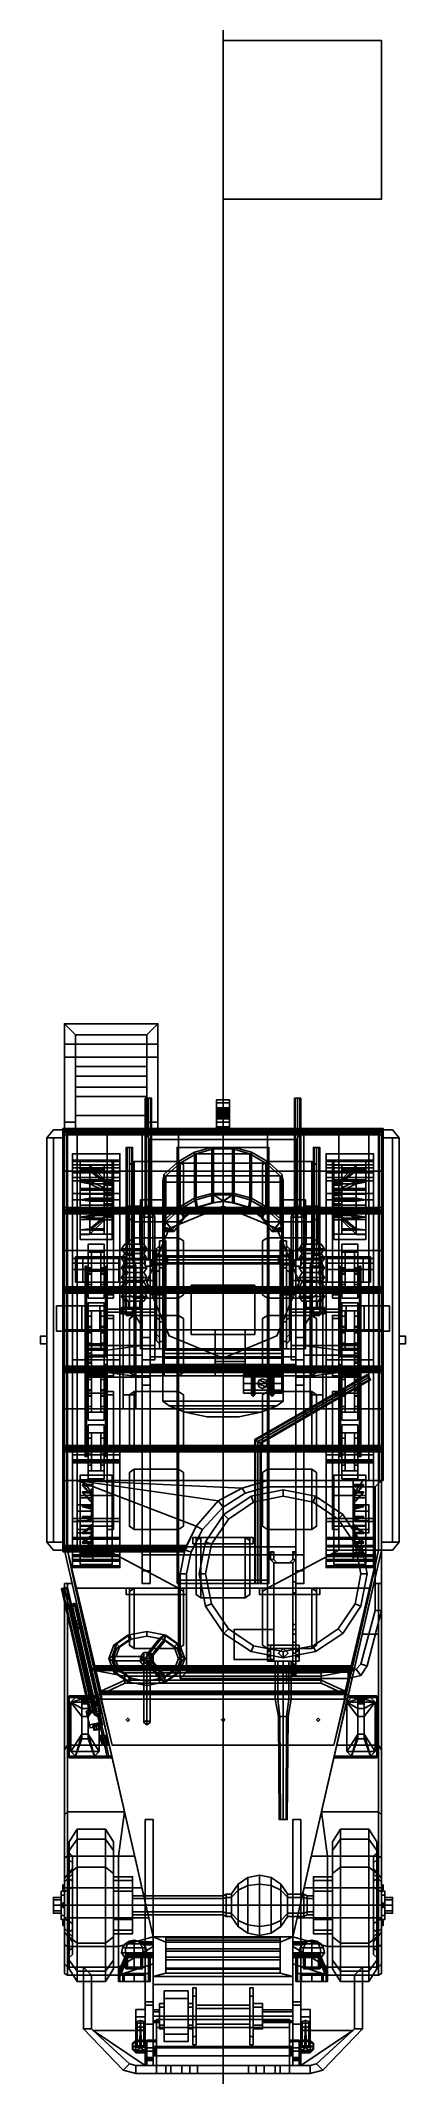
# Model space of a CAD drawing. Header units: millimetres. Extents: x -1.1 to 1.1, y -2.8 to 10.1.
import ezdxf

# ---------------------------------------------------------------- set-up
doc = ezdxf.new("R2010")
doc.units = ezdxf.units.MM
for name, color, linetype in [('cans', 3, 'Continuous'), ('door', 7, 'Continuous'), ('drawing', 9, 'Continuous'), ('fenders', 6, 'Continuous'), ('gun', 1, 'Continuous'), ('internals', 5, 'Continuous'), ('roller', 6, 'Continuous'), ('seats', 3, 'Continuous'), ('sleeve', 5, 'Continuous'), ('supports', 4, 'Continuous'), ('suspension', 5, 'Continuous'), ('tent', 3, 'Continuous'), ('tmp', 4, 'Continuous'), ('tools', 3, 'Continuous'), ('tracks', 3, 'Continuous'), ('turret', 2, 'Continuous'), ('wheels', 2, 'Continuous'), ('winch', 5, 'Continuous'), ('windscreen_cover', 1, 'Continuous')]:
    doc.layers.add(name, color=color, linetype=linetype)

msp = doc.modelspace()

# ---------------------------------------------------------------- linework, layer by layer
for points in [[(1, 10.05, -2.73), (1, 10.05, -3.73), (0, 10.05, -3.73), (0, 10.05, -2.73)], [(1, 10.05, -3.73), (1, 9.05, -3.73), (0, 9.05, -3.73), (0, 10.05, -3.73)], [(0, 10.05, -3.73), (0, 9.05, -3.73), (0, 9.05, -2.73), (0, 10.05, -2.73)], [(0, 10.05, -2.73), (0, 9.05, -2.73), (1, 9.05, -2.73), (1, 10.05, -2.73)], [(1, 9.05, -2.73), (1, 9.05, -3.73), (1, 10.05, -3.73), (1, 10.05, -2.73)], [(0, 9.05, -2.73), (0, 9.05, -3.73), (1, 9.05, -3.73), (1, 9.05, -2.73)], [(0.04, 3.35, 0.78), (0.04, 3.37, 0.7), (-0.04, 3.37, 0.7), (-0.04, 3.35, 0.78)], [(-0.04, 3.37, 0.7), (-0.04, 3.35, 0.65), (-0.04, 3.31, 0.71), (-0.04, 3.35, 0.78)], [(0.04, 3.37, 0.7), (0.04, 3.35, 0.65), (-0.04, 3.35, 0.65), (-0.04, 3.37, 0.7)], [(0.04, 3.31, 0.71), (0.04, 3.35, 0.65), (-0.04, 3.35, 0.65), (-0.04, 3.31, 0.71)], [(-0.04, 3.35, 0.65), (-0.04, 3.32, 0.62), (-0.04, 3.31, 0.69), (-0.04, 3.31, 0.71)], [(0.04, 3.35, 0.65), (0.04, 3.32, 0.62), (-0.04, 3.32, 0.62), (-0.04, 3.35, 0.65)], [(-0.04, 3.31, 0.71), (-0.04, 3.35, 0.65), (0.04, 3.35, 0.65), (0.04, 3.31, 0.71)], [(-0.04, 3.35, 0.78), (-0.04, 3.31, 0.71), (-0.04, 3.3, 0.72), (-0.04, 3.32, 0.8)], [(0.04, 3.32, 0.8), (0.04, 3.35, 0.78), (-0.04, 3.35, 0.78), (-0.04, 3.32, 0.8)], [(0.04, 3.31, 0.71), (0.04, 3.35, 0.65), (0.04, 3.37, 0.7), (0.04, 3.35, 0.78)], [(0.04, 3.31, 0.69), (0.04, 3.32, 0.62), (0.04, 3.35, 0.65), (0.04, 3.31, 0.71)], [(0.04, 3.3, 0.72), (0.04, 3.31, 0.71), (0.04, 3.35, 0.78), (0.04, 3.32, 0.8)], [(-0.04, 3.32, 0.57), (-0.04, 3.31, 0.55), (-0.04, 3.28, 0.68), (-0.04, 3.3, 0.68)], [(0.04, 3.32, 0.57), (0.04, 3.31, 0.55), (-0.04, 3.31, 0.55), (-0.04, 3.32, 0.57)], [(-0.04, 3.32, 0.62), (-0.04, 3.32, 0.57), (-0.04, 3.3, 0.68), (-0.04, 3.31, 0.69)], [(0.04, 3.32, 0.62), (0.04, 3.32, 0.57), (-0.04, 3.32, 0.57), (-0.04, 3.32, 0.62)], [(-0.04, 3.32, 0.8), (-0.04, 3.3, 0.72), (-0.04, 3.27, 0.72), (-0.04, 3.3, 0.8)], [(0.04, 3.3, 0.8), (0.04, 3.32, 0.8), (-0.04, 3.32, 0.8), (-0.04, 3.3, 0.8)], [(-0.04, 3.31, 0.55), (-0.04, 3.29, 0.55), (-0.04, 3.26, 0.69), (-0.04, 3.28, 0.68)], [(0.04, 3.31, 0.55), (0.04, 3.29, 0.55), (-0.04, 3.29, 0.55), (-0.04, 3.31, 0.55)], [(-0.04, 3.31, 0.69), (-0.04, 3.3, 0.68), (0.04, 3.3, 0.68), (0.04, 3.31, 0.69)], [(-0.04, 3.31, 0.71), (-0.04, 3.31, 0.69), (0.04, 3.31, 0.69), (0.04, 3.31, 0.71)], [(-0.04, 3.3, 0.72), (-0.04, 3.31, 0.71), (0.04, 3.31, 0.71), (0.04, 3.3, 0.72)], [(-0.04, 3.3, 0.68), (-0.04, 3.28, 0.68), (0.04, 3.28, 0.68), (0.04, 3.3, 0.68)], [(-0.04, 3.27, 0.72), (-0.04, 3.3, 0.72), (0.04, 3.3, 0.72), (0.04, 3.27, 0.72)], [(-0.04, 3.27, 0.72), (-0.04, 3.26, 0.74), (-0.04, 3.26, 0.8), (-0.04, 3.3, 0.8)], [(0.04, 3.29, 0.82), (0.04, 3.3, 0.8), (-0.04, 3.3, 0.8), (-0.04, 3.29, 0.82)], [(-0.04, 3.3, 0.8), (-0.04, 3.26, 0.8), (-0.04, 3.27, 0.82), (-0.04, 3.29, 0.82)], [(-0.04, 3.29, 0.82), (-0.04, 3.27, 0.82), (0.04, 3.27, 0.82), (0.04, 3.29, 0.82)], [(-0.04, 3.29, 0.55), (-0.04, 3.25, 0.56), (-0.04, 3.23, 0.58), (-0.04, 3.26, 0.69)], [(0.04, 3.29, 0.55), (0.04, 3.25, 0.56), (-0.04, 3.25, 0.56), (-0.04, 3.29, 0.55)], [(-0.04, 3.28, 0.68), (-0.04, 3.26, 0.69), (0.04, 3.26, 0.69), (0.04, 3.28, 0.68)], [(-0.04, 3.27, 0.82), (-0.04, 3.26, 0.8), (0.04, 3.26, 0.8), (0.04, 3.27, 0.82)], [(-0.04, 3.27, 0.72), (-0.04, 3.26, 0.69), (-0.04, 3.25, 0.7), (-0.04, 3.26, 0.74)], [(0.04, 3.27, 0.72), (0.04, 3.26, 0.69), (-0.04, 3.26, 0.69), (-0.04, 3.27, 0.72)], [(-0.04, 3.26, 0.74), (-0.04, 3.23, 0.74), (-0.04, 3.23, 0.8), (-0.04, 3.26, 0.8)], [(0.04, 3.26, 0.74), (0.04, 3.23, 0.74), (-0.04, 3.23, 0.74), (-0.04, 3.26, 0.74)], [(-0.04, 3.26, 0.8), (-0.04, 3.23, 0.8), (0.04, 3.23, 0.8), (0.04, 3.26, 0.8)], [(-0.04, 3.26, 0.69), (-0.04, 3.23, 0.58), (-0.04, 3.23, 0.7), (-0.04, 3.25, 0.7)], [(-0.04, 3.26, 0.74), (-0.04, 3.25, 0.7), (0.04, 3.25, 0.7), (0.04, 3.26, 0.74)], [(-0.04, 3.25, 0.7), (-0.04, 3.23, 0.7), (0.04, 3.23, 0.7), (0.04, 3.25, 0.7)], [(-0.04, 3.23, 0.58), (-0.04, 3.25, 0.56), (0.04, 3.25, 0.56), (0.04, 3.23, 0.58)], [(0.04, 3.23, 0.74), (0.04, 3.23, 0.7), (-0.04, 3.23, 0.7), (-0.04, 3.23, 0.74)], [(-0.04, 3.23, 0.58), (-0.04, 3.2, 0.67), (-0.04, 3.2, 0.75), (-0.04, 3.23, 0.8)], [(0.04, 3.23, 0.58), (0.04, 3.2, 0.67), (-0.04, 3.2, 0.67), (-0.04, 3.23, 0.58)], [(-0.04, 3.23, 0.8), (-0.04, 3.2, 0.75), (0.04, 3.2, 0.75), (0.04, 3.23, 0.8)], [(0.04, 3.28, 0.68), (0.04, 3.31, 0.55), (0.04, 3.32, 0.57), (0.04, 3.3, 0.68)], [(0.04, 3.3, 0.68), (0.04, 3.32, 0.57), (0.04, 3.32, 0.62), (0.04, 3.31, 0.69)], [(0.04, 3.27, 0.72), (0.04, 3.3, 0.72), (0.04, 3.32, 0.8), (0.04, 3.3, 0.8)], [(0.04, 3.26, 0.69), (0.04, 3.29, 0.55), (0.04, 3.31, 0.55), (0.04, 3.28, 0.68)], [(0.04, 3.26, 0.8), (0.04, 3.26, 0.74), (0.04, 3.27, 0.72), (0.04, 3.3, 0.8)], [(0.04, 3.27, 0.82), (0.04, 3.26, 0.8), (0.04, 3.3, 0.8), (0.04, 3.29, 0.82)], [(0.04, 3.23, 0.58), (0.04, 3.25, 0.56), (0.04, 3.29, 0.55), (0.04, 3.26, 0.69)], [(0.04, 3.25, 0.7), (0.04, 3.26, 0.69), (0.04, 3.27, 0.72), (0.04, 3.26, 0.74)], [(0.04, 3.23, 0.8), (0.04, 3.23, 0.74), (0.04, 3.26, 0.74), (0.04, 3.26, 0.8)], [(0.04, 3.23, 0.7), (0.04, 3.23, 0.58), (0.04, 3.26, 0.69), (0.04, 3.25, 0.7)], [(0.04, 3.2, 0.75), (0.04, 3.2, 0.67), (0.04, 3.23, 0.58), (0.04, 3.23, 0.8)], [(-1.07, 3.18, 1.26), (-1.07, 3.18, 1.05), (-1.11, 3.13, 1.05), (-1.11, 3.13, 1.26)], [(-1, 3.13, 1.26), (-1, 3.18, 1.26), (-1.07, 3.18, 1.26), (-1.11, 3.13, 1.26)], [(-1.11, 3.13, 1.05), (-1.07, 3.18, 1.05), (-1, 3.18, 1.05), (-1, 3.13, 1.05)], [(-1.11, 0.58, 1.05), (-1.11, 0.58, 1.11), (-1.11, 3.13, 1.11), (-1.11, 3.13, 1.05)], [(-1.11, 3.13, 1.26), (-1.11, 3.13, 1.05), (-1, 3.13, 1.05), (-1, 3.13, 1.26)], [(-1.11, 0.58, 1.2), (-1.11, 0.58, 1.26), (-1.11, 3.13, 1.26), (-1.11, 3.13, 1.2)], [(-1.11, 3.13, 1.26), (-1.11, 0.58, 1.26), (-1.07, 0.58, 1.26), (-1.07, 3.13, 1.26)], [(-1.07, 3.13, 1.2), (-1.07, 0.58, 1.2), (-1.11, 0.58, 1.2), (-1.11, 3.13, 1.2)], [(-1.11, 3.13, 1.11), (-1.11, 0.58, 1.11), (-1.07, 0.58, 1.11), (-1.07, 3.13, 1.11)], [(-1.07, 3.13, 1.05), (-1.07, 0.58, 1.05), (-1.11, 0.58, 1.05), (-1.11, 3.13, 1.05)], [(-1, 3.18, 1.26), (-1, 3.18, 1.05), (-1.07, 3.18, 1.05), (-1.07, 3.18, 1.26)], [(-1.07, 3.13, 1.11), (-1.07, 0.58, 1.11), (-1.07, 0.58, 1.05), (-1.07, 3.13, 1.05)], [(-1.07, 3.13, 1.26), (-1.07, 0.58, 1.26), (-1.07, 0.58, 1.2), (-1.07, 3.13, 1.2)], [(-1, 3.18, 1.85), (-1, 2.9, 1.05), (-1, 0.53, 1.05), (-1, 0.53, 1.85)], [(-1, 3.18, 1.85), (-1, 3.18, 0.59), (-1, 2.9, 1.05), (-1, 3.18, 1.85)], [(-0.33, 3.18, 1.85), (-0.33, 3.18, 0.82), (-1, 3.18, 0.59), (-1, 3.18, 1.85)], [(0.33, 3.18, 0.82), (1, 3.18, 0.59), (-1, 3.18, 0.59), (-0.33, 3.18, 0.82)], [(-0.33, 3.16, 1.85), (-0.33, 3.18, 1.85), (-1, 3.18, 1.85), (-0.98, 3.16, 1.85)], [(-0.98, 3.16, 1.85), (-1, 3.18, 1.85), (-1, 0.53, 1.85), (-0.98, 0.53, 1.85)], [(-1, 3.17, 2.03), (-0.99, 3.18, 2.03), (-0.99, 3.18, 1.85), (-1, 3.17, 1.85)], [(-0.99, 3.18, 2.03), (-1, 3.17, 2.03), (-0.974, 3.17, 2.094), (-0.967, 3.18, 2.087)], [(-0.99, 3.16, 2.03), (-1, 3.17, 2.03), (-1, 3.17, 1.85), (-0.99, 3.16, 1.85)], [(-1, 3.17, 2.03), (-0.99, 3.16, 2.03), (-0.967, 3.16, 2.087), (-0.974, 3.17, 2.094)], [(-0.99, 3.18, 2.03), (-0.98, 3.17, 2.03), (-0.98, 3.17, 1.85), (-0.99, 3.18, 1.85)], [(-0.98, 3.17, 2.03), (-0.99, 3.18, 2.03), (-0.967, 3.18, 2.087), (-0.959, 3.17, 2.079)], [(-0.98, 3.17, 2.03), (-0.99, 3.16, 2.03), (-0.99, 3.16, 1.85), (-0.98, 3.17, 1.85)], [(-0.99, 3.16, 2.03), (-0.98, 3.17, 2.03), (-0.959, 3.17, 2.079), (-0.967, 3.16, 2.087)], [(-0.967, 3.18, 2.087), (-0.974, 3.17, 2.094), (-0.91, 3.17, 2.12), (-0.91, 3.18, 2.11)], [(-0.974, 3.17, 2.094), (-0.967, 3.16, 2.087), (-0.91, 3.16, 2.11), (-0.91, 3.17, 2.12)], [(-0.959, 3.17, 2.079), (-0.967, 3.18, 2.087), (-0.91, 3.18, 2.11), (-0.91, 3.17, 2.1)], [(-0.967, 3.16, 2.087), (-0.959, 3.17, 2.079), (-0.91, 3.17, 2.1), (-0.91, 3.16, 2.11)], [(0.91, 3.18, 2.11), (0.91, 3.17, 2.1), (-0.91, 3.17, 2.1), (-0.91, 3.18, 2.11)], [(0.91, 3.17, 2.12), (0.91, 3.18, 2.11), (-0.91, 3.18, 2.11), (-0.91, 3.17, 2.12)], [(0.91, 3.17, 2.1), (0.91, 3.16, 2.11), (-0.91, 3.16, 2.11), (-0.91, 3.17, 2.1)], [(0.91, 3.16, 2.11), (0.91, 3.17, 2.12), (-0.91, 3.17, 2.12), (-0.91, 3.16, 2.11)], [(0.33, 3.16, 0.82), (0.33, 3.18, 0.82), (-0.33, 3.18, 0.82), (-0.33, 3.16, 0.82)], [(-0.33, 3.16, 0.82), (-0.33, 3.18, 0.82), (-0.33, 3.18, 1.85), (-0.33, 3.16, 1.85)], [(-0.04, 3.2, 0.67), (-0.04, 3.18, 0.67), (-0.04, 3.18, 0.75), (-0.04, 3.2, 0.75)], [(0.04, 3.2, 0.67), (0.04, 3.18, 0.67), (-0.04, 3.18, 0.67), (-0.04, 3.2, 0.67)], [(-0.04, 3.2, 0.75), (-0.04, 3.18, 0.75), (0.04, 3.18, 0.75), (0.04, 3.2, 0.75)], [(0.04, 3.18, 0.75), (0.04, 3.18, 0.67), (0.04, 3.2, 0.67), (0.04, 3.2, 0.75)], [(1, 3.18, 1.85), (1, 3.18, 0.59), (0.33, 3.18, 0.82), (0.33, 3.18, 1.85)], [(0.98, 3.16, 1.85), (1, 3.18, 1.85), (0.33, 3.18, 1.85), (0.33, 3.16, 1.85)], [(0.33, 3.16, 1.85), (0.33, 3.18, 1.85), (0.33, 3.18, 0.82), (0.33, 3.16, 0.82)], [(0.967, 3.18, 2.087), (0.959, 3.17, 2.079), (0.91, 3.17, 2.1), (0.91, 3.18, 2.11)], [(0.974, 3.17, 2.094), (0.967, 3.18, 2.087), (0.91, 3.18, 2.11), (0.91, 3.17, 2.12)], [(0.967, 3.16, 2.087), (0.974, 3.17, 2.094), (0.91, 3.17, 2.12), (0.91, 3.16, 2.11)], [(0.959, 3.17, 2.079), (0.967, 3.16, 2.087), (0.91, 3.16, 2.11), (0.91, 3.17, 2.1)], [(0.99, 3.18, 2.03), (0.98, 3.17, 2.03), (0.959, 3.17, 2.079), (0.967, 3.18, 2.087)], [(0.98, 3.17, 2.03), (0.99, 3.16, 2.03), (0.967, 3.16, 2.087), (0.959, 3.17, 2.079)], [(1, 3.17, 2.03), (0.99, 3.18, 2.03), (0.967, 3.18, 2.087), (0.974, 3.17, 2.094)], [(0.99, 3.16, 2.03), (1, 3.17, 2.03), (0.974, 3.17, 2.094), (0.967, 3.16, 2.087)], [(0.98, 0.53, 1.85), (1, 0.53, 1.85), (1, 3.18, 1.85), (0.98, 3.16, 1.85)], [(0.98, 3.17, 2.03), (0.99, 3.18, 2.03), (0.99, 3.18, 1.85), (0.98, 3.17, 1.85)], [(0.99, 3.16, 2.03), (0.98, 3.17, 2.03), (0.98, 3.17, 1.85), (0.99, 3.16, 1.85)], [(0.99, 3.18, 2.03), (1, 3.17, 2.03), (1, 3.17, 1.85), (0.99, 3.18, 1.85)], [(1, 3.17, 2.03), (0.99, 3.16, 2.03), (0.99, 3.16, 1.85), (1, 3.17, 1.85)], [(1, 0.53, 1.85), (1, 0.53, 1.05), (1, 2.9, 1.05), (1, 3.18, 1.85)], [(1, 3.18, 1.85), (1, 2.9, 1.05), (1, 3.18, 0.59), (1, 3.18, 1.85)], [(1, 3.18, 1.05), (1, 3.18, 1.26), (1.07, 3.18, 1.26), (1.07, 3.18, 1.05)], [(1.11, 3.13, 1.26), (1.07, 3.18, 1.26), (1, 3.18, 1.26), (1, 3.13, 1.26)], [(1, 3.13, 1.05), (1, 3.18, 1.05), (1.07, 3.18, 1.05), (1.11, 3.13, 1.05)], [(1.11, 3.13, 1.05), (1.11, 3.13, 1.26), (1, 3.13, 1.26), (1, 3.13, 1.05)], [(1.07, 3.18, 1.05), (1.07, 3.18, 1.26), (1.11, 3.13, 1.26), (1.11, 3.13, 1.05)], [(1.07, 3.13, 1.2), (1.07, 0.58, 1.2), (1.07, 0.58, 1.26), (1.07, 3.13, 1.26)], [(1.11, 3.13, 1.2), (1.11, 0.58, 1.2), (1.07, 0.58, 1.2), (1.07, 3.13, 1.2)], [(1.07, 3.13, 1.26), (1.07, 0.58, 1.26), (1.11, 0.58, 1.26), (1.11, 3.13, 1.26)], [(1.07, 3.13, 1.05), (1.07, 0.58, 1.05), (1.07, 0.58, 1.11), (1.07, 3.13, 1.11)], [(1.11, 3.13, 1.05), (1.11, 0.58, 1.05), (1.07, 0.58, 1.05), (1.07, 3.13, 1.05)], [(1.07, 3.13, 1.11), (1.07, 0.58, 1.11), (1.11, 0.58, 1.11), (1.11, 3.13, 1.11)], [(1.11, 0.58, 1.26), (1.11, 0.58, 1.2), (1.11, 3.13, 1.2), (1.11, 3.13, 1.26)], [(1.11, 0.58, 1.11), (1.11, 0.58, 1.05), (1.11, 3.13, 1.05), (1.11, 3.13, 1.11)], [(-0.29, 0.34, 0.77), (-0.29, 3.07, 0.77), (0.29, 3.07, 0.77), (0.29, 0.34, 0.77)], [(-0.29, 0.53, 1.05), (-0.29, 2.9, 1.05), (-0.29, 3.07, 0.77), (-0.29, 0.34, 0.77)], [(0.29, 0.34, 0.77), (0.29, 3.07, 0.77), (0.29, 2.9, 1.05), (0.29, 0.53, 1.05)], [(-1, 2.67, 2.03), (-0.99, 2.68, 2.03), (-0.99, 2.68, 1.85), (-1, 2.67, 1.85)], [(-0.99, 2.68, 2.03), (-1, 2.67, 2.03), (-0.974, 2.67, 2.094), (-0.967, 2.68, 2.087)], [(-0.99, 2.66, 2.03), (-1, 2.67, 2.03), (-1, 2.67, 1.85), (-0.99, 2.66, 1.85)], [(-1, 2.67, 2.03), (-0.99, 2.66, 2.03), (-0.967, 2.66, 2.087), (-0.974, 2.67, 2.094)], [(-0.99, 2.68, 2.03), (-0.98, 2.67, 2.03), (-0.98, 2.67, 1.85), (-0.99, 2.68, 1.85)], [(-0.98, 2.67, 2.03), (-0.99, 2.68, 2.03), (-0.967, 2.68, 2.087), (-0.959, 2.67, 2.079)], [(-0.98, 2.67, 2.03), (-0.99, 2.66, 2.03), (-0.99, 2.66, 1.85), (-0.98, 2.67, 1.85)], [(-0.99, 2.66, 2.03), (-0.98, 2.67, 2.03), (-0.959, 2.67, 2.079), (-0.967, 2.66, 2.087)], [(-0.967, 2.68, 2.087), (-0.974, 2.67, 2.094), (-0.91, 2.67, 2.12), (-0.91, 2.68, 2.11)], [(-0.974, 2.67, 2.094), (-0.967, 2.66, 2.087), (-0.91, 2.66, 2.11), (-0.91, 2.67, 2.12)], [(-0.959, 2.67, 2.079), (-0.967, 2.68, 2.087), (-0.91, 2.68, 2.11), (-0.91, 2.67, 2.1)], [(-0.967, 2.66, 2.087), (-0.959, 2.67, 2.079), (-0.91, 2.67, 2.1), (-0.91, 2.66, 2.11)], [(0.91, 2.68, 2.11), (0.91, 2.67, 2.1), (-0.91, 2.67, 2.1), (-0.91, 2.68, 2.11)], [(0.91, 2.67, 2.12), (0.91, 2.68, 2.11), (-0.91, 2.68, 2.11), (-0.91, 2.67, 2.12)], [(0.91, 2.67, 2.1), (0.91, 2.66, 2.11), (-0.91, 2.66, 2.11), (-0.91, 2.67, 2.1)], [(0.91, 2.66, 2.11), (0.91, 2.67, 2.12), (-0.91, 2.67, 2.12), (-0.91, 2.66, 2.11)], [(0.967, 2.68, 2.087), (0.959, 2.67, 2.079), (0.91, 2.67, 2.1), (0.91, 2.68, 2.11)], [(0.974, 2.67, 2.094), (0.967, 2.68, 2.087), (0.91, 2.68, 2.11), (0.91, 2.67, 2.12)], [(0.967, 2.66, 2.087), (0.974, 2.67, 2.094), (0.91, 2.67, 2.12), (0.91, 2.66, 2.11)], [(0.959, 2.67, 2.079), (0.967, 2.66, 2.087), (0.91, 2.66, 2.11), (0.91, 2.67, 2.1)], [(0.99, 2.68, 2.03), (0.98, 2.67, 2.03), (0.959, 2.67, 2.079), (0.967, 2.68, 2.087)], [(0.98, 2.67, 2.03), (0.99, 2.66, 2.03), (0.967, 2.66, 2.087), (0.959, 2.67, 2.079)], [(1, 2.67, 2.03), (0.99, 2.68, 2.03), (0.967, 2.68, 2.087), (0.974, 2.67, 2.094)], [(0.99, 2.66, 2.03), (1, 2.67, 2.03), (0.974, 2.67, 2.094), (0.967, 2.66, 2.087)], [(0.98, 2.67, 2.03), (0.99, 2.68, 2.03), (0.99, 2.68, 1.85), (0.98, 2.67, 1.85)], [(0.99, 2.66, 2.03), (0.98, 2.67, 2.03), (0.98, 2.67, 1.85), (0.99, 2.66, 1.85)], [(0.99, 2.68, 2.03), (1, 2.67, 2.03), (1, 2.67, 1.85), (0.99, 2.68, 1.85)], [(1, 2.67, 2.03), (0.99, 2.66, 2.03), (0.99, 2.66, 1.85), (1, 2.67, 1.85)], [(-1, 2.17, 2.03), (-0.99, 2.18, 2.03), (-0.99, 2.18, 1.85), (-1, 2.17, 1.85)], [(-0.99, 2.18, 2.03), (-1, 2.17, 2.03), (-0.974, 2.17, 2.094), (-0.967, 2.18, 2.087)], [(-0.99, 2.18, 2.03), (-0.98, 2.17, 2.03), (-0.98, 2.17, 1.85), (-0.99, 2.18, 1.85)], [(-0.98, 2.17, 2.03), (-0.99, 2.18, 2.03), (-0.967, 2.18, 2.087), (-0.959, 2.17, 2.079)], [(-0.967, 2.18, 2.087), (-0.974, 2.17, 2.094), (-0.91, 2.17, 2.12), (-0.91, 2.18, 2.11)], [(-0.959, 2.17, 2.079), (-0.967, 2.18, 2.087), (-0.91, 2.18, 2.11), (-0.91, 2.17, 2.1)], [(0.91, 2.17, 2.12), (0.91, 2.18, 2.11), (-0.91, 2.18, 2.11), (-0.91, 2.17, 2.12)], [(0.91, 2.18, 2.11), (0.91, 2.17, 2.1), (-0.91, 2.17, 2.1), (-0.91, 2.18, 2.11)], [(0.974, 2.17, 2.094), (0.967, 2.18, 2.087), (0.91, 2.18, 2.11), (0.91, 2.17, 2.12)], [(0.967, 2.18, 2.087), (0.959, 2.17, 2.079), (0.91, 2.17, 2.1), (0.91, 2.18, 2.11)], [(0.99, 2.18, 2.03), (0.98, 2.17, 2.03), (0.959, 2.17, 2.079), (0.967, 2.18, 2.087)], [(1, 2.17, 2.03), (0.99, 2.18, 2.03), (0.967, 2.18, 2.087), (0.974, 2.17, 2.094)], [(0.98, 2.17, 2.03), (0.99, 2.18, 2.03), (0.99, 2.18, 1.85), (0.98, 2.17, 1.85)], [(0.99, 2.18, 2.03), (1, 2.17, 2.03), (1, 2.17, 1.85), (0.99, 2.18, 1.85)], [(-0.99, 2.16, 2.03), (-1, 2.17, 2.03), (-1, 2.17, 1.85), (-0.99, 2.16, 1.85)], [(-1, 2.17, 2.03), (-0.99, 2.16, 2.03), (-0.967, 2.16, 2.087), (-0.974, 2.17, 2.094)], [(-0.98, 2.17, 2.03), (-0.99, 2.16, 2.03), (-0.99, 2.16, 1.85), (-0.98, 2.17, 1.85)], [(-0.99, 2.16, 2.03), (-0.98, 2.17, 2.03), (-0.959, 2.17, 2.079), (-0.967, 2.16, 2.087)], [(-0.974, 2.17, 2.094), (-0.967, 2.16, 2.087), (-0.91, 2.16, 2.11), (-0.91, 2.17, 2.12)], [(-0.967, 2.16, 2.087), (-0.959, 2.17, 2.079), (-0.91, 2.17, 2.1), (-0.91, 2.16, 2.11)], [(0.91, 2.16, 2.11), (0.91, 2.17, 2.12), (-0.91, 2.17, 2.12), (-0.91, 2.16, 2.11)], [(0.91, 2.17, 2.1), (0.91, 2.16, 2.11), (-0.91, 2.16, 2.11), (-0.91, 2.17, 2.1)], [(0.959, 2.17, 2.079), (0.967, 2.16, 2.087), (0.91, 2.16, 2.11), (0.91, 2.17, 2.1)], [(0.967, 2.16, 2.087), (0.974, 2.17, 2.094), (0.91, 2.17, 2.12), (0.91, 2.16, 2.11)], [(0.98, 2.17, 2.03), (0.99, 2.16, 2.03), (0.967, 2.16, 2.087), (0.959, 2.17, 2.079)], [(0.99, 2.16, 2.03), (1, 2.17, 2.03), (0.974, 2.17, 2.094), (0.967, 2.16, 2.087)], [(0.99, 2.16, 2.03), (0.98, 2.17, 2.03), (0.98, 2.17, 1.85), (0.99, 2.16, 1.85)], [(1, 2.17, 2.03), (0.99, 2.16, 2.03), (0.99, 2.16, 1.85), (1, 2.17, 1.85)], [(-1.11, 1.88, 1.26), (-1.11, 1.88, 1.05), (-1.15, 1.88, 1.05), (-1.15, 1.88, 1.26)], [(-1.15, 1.88, 1.26), (-1.15, 1.88, 1.05), (-1.15, 1.83, 1.05), (-1.15, 1.83, 1.26)], [(-1.11, 1.83, 1.26), (-1.11, 1.88, 1.26), (-1.15, 1.88, 1.26), (-1.15, 1.83, 1.26)], [(-1.15, 1.83, 1.05), (-1.15, 1.88, 1.05), (-1.11, 1.88, 1.05), (-1.11, 1.83, 1.05)], [(-1.15, 1.83, 1.26), (-1.15, 1.83, 1.05), (-1.11, 1.83, 1.05), (-1.11, 1.83, 1.26)], [(-1.11, 1.83, 1.11), (-1.11, 1.88, 1.11), (-1.11, 1.88, 1.2), (-1.11, 1.83, 1.2)], [(1.11, 1.83, 1.2), (1.11, 1.88, 1.2), (1.11, 1.88, 1.11), (1.11, 1.83, 1.11)], [(1.11, 1.88, 1.05), (1.11, 1.88, 1.26), (1.15, 1.88, 1.26), (1.15, 1.88, 1.05)], [(1.15, 1.83, 1.26), (1.15, 1.88, 1.26), (1.11, 1.88, 1.26), (1.11, 1.83, 1.26)], [(1.11, 1.83, 1.05), (1.11, 1.88, 1.05), (1.15, 1.88, 1.05), (1.15, 1.83, 1.05)], [(1.15, 1.83, 1.05), (1.15, 1.83, 1.26), (1.11, 1.83, 1.26), (1.11, 1.83, 1.05)], [(1.15, 1.88, 1.05), (1.15, 1.88, 1.26), (1.15, 1.83, 1.26), (1.15, 1.83, 1.05)], [(-1, 1.67, 2.03), (-0.99, 1.68, 2.03), (-0.99, 1.68, 1.85), (-1, 1.67, 1.85)], [(-0.99, 1.68, 2.03), (-1, 1.67, 2.03), (-0.974, 1.67, 2.094), (-0.967, 1.68, 2.087)], [(-0.99, 1.66, 2.03), (-1, 1.67, 2.03), (-1, 1.67, 1.85), (-0.99, 1.66, 1.85)], [(-1, 1.67, 2.03), (-0.99, 1.66, 2.03), (-0.967, 1.66, 2.087), (-0.974, 1.67, 2.094)], [(-0.99, 1.68, 2.03), (-0.98, 1.67, 2.03), (-0.98, 1.67, 1.85), (-0.99, 1.68, 1.85)], [(-0.98, 1.67, 2.03), (-0.99, 1.68, 2.03), (-0.967, 1.68, 2.087), (-0.959, 1.67, 2.079)], [(-0.98, 1.67, 2.03), (-0.99, 1.66, 2.03), (-0.99, 1.66, 1.85), (-0.98, 1.67, 1.85)], [(-0.99, 1.66, 2.03), (-0.98, 1.67, 2.03), (-0.959, 1.67, 2.079), (-0.967, 1.66, 2.087)], [(-0.967, 1.68, 2.087), (-0.974, 1.67, 2.094), (-0.91, 1.67, 2.12), (-0.91, 1.68, 2.11)], [(-0.974, 1.67, 2.094), (-0.967, 1.66, 2.087), (-0.91, 1.66, 2.11), (-0.91, 1.67, 2.12)], [(-0.959, 1.67, 2.079), (-0.967, 1.68, 2.087), (-0.91, 1.68, 2.11), (-0.91, 1.67, 2.1)], [(-0.967, 1.66, 2.087), (-0.959, 1.67, 2.079), (-0.91, 1.67, 2.1), (-0.91, 1.66, 2.11)], [(0.91, 1.68, 2.11), (0.91, 1.67, 2.1), (-0.91, 1.67, 2.1), (-0.91, 1.68, 2.11)], [(0.91, 1.67, 2.12), (0.91, 1.68, 2.11), (-0.91, 1.68, 2.11), (-0.91, 1.67, 2.12)], [(0.91, 1.67, 2.1), (0.91, 1.66, 2.11), (-0.91, 1.66, 2.11), (-0.91, 1.67, 2.1)], [(0.91, 1.66, 2.11), (0.91, 1.67, 2.12), (-0.91, 1.67, 2.12), (-0.91, 1.66, 2.11)], [(0.967, 1.68, 2.087), (0.959, 1.67, 2.079), (0.91, 1.67, 2.1), (0.91, 1.68, 2.11)], [(0.974, 1.67, 2.094), (0.967, 1.68, 2.087), (0.91, 1.68, 2.11), (0.91, 1.67, 2.12)], [(0.967, 1.66, 2.087), (0.974, 1.67, 2.094), (0.91, 1.67, 2.12), (0.91, 1.66, 2.11)], [(0.959, 1.67, 2.079), (0.967, 1.66, 2.087), (0.91, 1.66, 2.11), (0.91, 1.67, 2.1)], [(0.99, 1.68, 2.03), (0.98, 1.67, 2.03), (0.959, 1.67, 2.079), (0.967, 1.68, 2.087)], [(0.98, 1.67, 2.03), (0.99, 1.66, 2.03), (0.967, 1.66, 2.087), (0.959, 1.67, 2.079)], [(1, 1.67, 2.03), (0.99, 1.68, 2.03), (0.967, 1.68, 2.087), (0.974, 1.67, 2.094)], [(0.99, 1.66, 2.03), (1, 1.67, 2.03), (0.974, 1.67, 2.094), (0.967, 1.66, 2.087)], [(0.98, 1.67, 2.03), (0.99, 1.68, 2.03), (0.99, 1.68, 1.85), (0.98, 1.67, 1.85)], [(0.99, 1.66, 2.03), (0.98, 1.67, 2.03), (0.98, 1.67, 1.85), (0.99, 1.66, 1.85)], [(0.99, 1.68, 2.03), (1, 1.67, 2.03), (1, 1.67, 1.85), (0.99, 1.68, 1.85)], [(1, 1.67, 2.03), (0.99, 1.66, 2.03), (0.99, 1.66, 1.85), (1, 1.67, 1.85)], [(0.914, 1.632, 0.714), (0.911, 1.637, 0.7), (0.53, 1.417, 0.7), (0.521, 1.405, 0.714)], [(0.921, 1.62, 0.72), (0.914, 1.632, 0.714), (0.521, 1.405, 0.714), (0.523, 1.39, 0.72)], [(0.928, 1.608, 0.714), (0.921, 1.62, 0.72), (0.523, 1.39, 0.72), (0.535, 1.381, 0.714)], [(0.911, 1.637, 0.7), (0.914, 1.632, 0.686), (0.545, 1.419, 0.686), (0.53, 1.417, 0.7)], [(0.931, 1.603, 0.7), (0.928, 1.608, 0.714), (0.535, 1.381, 0.714), (0.55, 1.383, 0.7)], [(0.914, 1.632, 0.686), (0.921, 1.62, 0.68), (0.557, 1.41, 0.68), (0.545, 1.419, 0.686)], [(0.928, 1.608, 0.686), (0.931, 1.603, 0.7), (0.55, 1.383, 0.7), (0.559, 1.395, 0.686)], [(0.921, 1.62, 0.68), (0.928, 1.608, 0.686), (0.559, 1.395, 0.686), (0.557, 1.41, 0.68)], [(0.928, 1.608, 0.686), (0.911, 1.637, 0.7), (0.914, 1.632, 0.714), (0.931, 1.603, 0.7)], [(0.921, 1.62, 0.68), (0.914, 1.632, 0.686), (0.911, 1.637, 0.7), (0.928, 1.608, 0.686)], [(0.931, 1.603, 0.7), (0.914, 1.632, 0.714), (0.921, 1.62, 0.72), (0.928, 1.608, 0.714)], [(0.53, 1.417, 0.59), (0.545, 1.419, 0.576), (0.206, 1.223, 0.576), (0.2, 1.227, 0.59)], [(0.521, 1.405, 0.604), (0.53, 1.417, 0.59), (0.2, 1.227, 0.59), (0.206, 1.223, 0.604)], [(0.545, 1.419, 0.576), (0.557, 1.41, 0.57), (0.22, 1.215, 0.57), (0.206, 1.223, 0.576)], [(0.53, 1.417, 0.59), (0.521, 1.405, 0.604), (0.521, 1.405, 0.714), (0.53, 1.417, 0.7)], [(0.545, 1.419, 0.576), (0.53, 1.417, 0.59), (0.53, 1.417, 0.7), (0.545, 1.419, 0.686)], [(0.557, 1.41, 0.57), (0.545, 1.419, 0.576), (0.545, 1.419, 0.686), (0.557, 1.41, 0.68)], [(0.523, 1.39, 0.61), (0.521, 1.405, 0.604), (0.206, 1.223, 0.604), (0.22, 1.215, 0.61)], [(0.557, 1.41, 0.57), (0.559, 1.395, 0.576), (0.234, 1.207, 0.576), (0.22, 1.215, 0.57)], [(0.535, 1.381, 0.604), (0.523, 1.39, 0.61), (0.22, 1.215, 0.61), (0.234, 1.207, 0.604)], [(0.559, 1.395, 0.576), (0.55, 1.383, 0.59), (0.24, 1.204, 0.59), (0.234, 1.207, 0.576)], [(0.55, 1.383, 0.59), (0.535, 1.381, 0.604), (0.234, 1.207, 0.604), (0.24, 1.204, 0.59)], [(0.521, 1.405, 0.604), (0.523, 1.39, 0.61), (0.523, 1.39, 0.72), (0.521, 1.405, 0.714)], [(0.523, 1.39, 0.61), (0.535, 1.381, 0.604), (0.535, 1.381, 0.714), (0.523, 1.39, 0.72)], [(0.535, 1.381, 0.604), (0.55, 1.383, 0.59), (0.55, 1.383, 0.7), (0.535, 1.381, 0.714)], [(0.55, 1.383, 0.59), (0.559, 1.395, 0.576), (0.559, 1.395, 0.686), (0.55, 1.383, 0.7)], [(0.559, 1.395, 0.576), (0.557, 1.41, 0.57), (0.557, 1.41, 0.68), (0.559, 1.395, 0.686)], [(-1, 1.17, 2.03), (-0.99, 1.18, 2.03), (-0.99, 1.18, 1.85), (-1, 1.17, 1.85)], [(-0.99, 1.18, 2.03), (-1, 1.17, 2.03), (-0.974, 1.17, 2.094), (-0.967, 1.18, 2.087)], [(-0.99, 1.16, 2.03), (-1, 1.17, 2.03), (-1, 1.17, 1.85), (-0.99, 1.16, 1.85)], [(-1, 1.17, 2.03), (-0.99, 1.16, 2.03), (-0.967, 1.16, 2.087), (-0.974, 1.17, 2.094)], [(-0.99, 1.18, 2.03), (-0.98, 1.17, 2.03), (-0.98, 1.17, 1.85), (-0.99, 1.18, 1.85)], [(-0.98, 1.17, 2.03), (-0.99, 1.18, 2.03), (-0.967, 1.18, 2.087), (-0.959, 1.17, 2.079)], [(-0.98, 1.17, 2.03), (-0.99, 1.16, 2.03), (-0.99, 1.16, 1.85), (-0.98, 1.17, 1.85)], [(-0.99, 1.16, 2.03), (-0.98, 1.17, 2.03), (-0.959, 1.17, 2.079), (-0.967, 1.16, 2.087)], [(-0.967, 1.18, 2.087), (-0.974, 1.17, 2.094), (-0.91, 1.17, 2.12), (-0.91, 1.18, 2.11)], [(-0.974, 1.17, 2.094), (-0.967, 1.16, 2.087), (-0.91, 1.16, 2.11), (-0.91, 1.17, 2.12)], [(-0.959, 1.17, 2.079), (-0.967, 1.18, 2.087), (-0.91, 1.18, 2.11), (-0.91, 1.17, 2.1)], [(-0.967, 1.16, 2.087), (-0.959, 1.17, 2.079), (-0.91, 1.17, 2.1), (-0.91, 1.16, 2.11)], [(0.91, 1.17, 2.12), (0.91, 1.18, 2.11), (-0.91, 1.18, 2.11), (-0.91, 1.17, 2.12)], [(0.91, 1.18, 2.11), (0.91, 1.17, 2.1), (-0.91, 1.17, 2.1), (-0.91, 1.18, 2.11)], [(0.91, 1.16, 2.11), (0.91, 1.17, 2.12), (-0.91, 1.17, 2.12), (-0.91, 1.16, 2.11)], [(0.91, 1.17, 2.1), (0.91, 1.16, 2.11), (-0.91, 1.16, 2.11), (-0.91, 1.17, 2.1)], [(0.206, 1.223, 0.604), (0.2, 1.227, 0.59), (0.2, 0.32, 0.59), (0.206, 0.32, 0.604)], [(0.2, 1.227, 0.59), (0.206, 1.223, 0.576), (0.206, 0.32, 0.576), (0.2, 0.32, 0.59)], [(0.22, 1.215, 0.61), (0.206, 1.223, 0.604), (0.206, 0.32, 0.604), (0.22, 0.32, 0.61)], [(0.206, 1.223, 0.576), (0.22, 1.215, 0.57), (0.22, 0.32, 0.57), (0.206, 0.32, 0.576)], [(0.234, 1.207, 0.604), (0.22, 1.215, 0.61), (0.22, 0.32, 0.61), (0.234, 0.32, 0.604)], [(0.22, 1.215, 0.57), (0.234, 1.207, 0.576), (0.234, 0.32, 0.576), (0.22, 0.32, 0.57)], [(0.24, 1.204, 0.59), (0.234, 1.207, 0.604), (0.234, 0.32, 0.604), (0.24, 0.32, 0.59)], [(0.234, 1.207, 0.576), (0.24, 1.204, 0.59), (0.24, 0.32, 0.59), (0.234, 0.32, 0.576)], [(0.974, 1.17, 2.094), (0.967, 1.18, 2.087), (0.91, 1.18, 2.11), (0.91, 1.17, 2.12)], [(0.967, 1.18, 2.087), (0.959, 1.17, 2.079), (0.91, 1.17, 2.1), (0.91, 1.18, 2.11)], [(0.959, 1.17, 2.079), (0.967, 1.16, 2.087), (0.91, 1.16, 2.11), (0.91, 1.17, 2.1)], [(0.967, 1.16, 2.087), (0.974, 1.17, 2.094), (0.91, 1.17, 2.12), (0.91, 1.16, 2.11)], [(0.99, 1.18, 2.03), (0.98, 1.17, 2.03), (0.959, 1.17, 2.079), (0.967, 1.18, 2.087)], [(0.98, 1.17, 2.03), (0.99, 1.16, 2.03), (0.967, 1.16, 2.087), (0.959, 1.17, 2.079)], [(1, 1.17, 2.03), (0.99, 1.18, 2.03), (0.967, 1.18, 2.087), (0.974, 1.17, 2.094)], [(0.99, 1.16, 2.03), (1, 1.17, 2.03), (0.974, 1.17, 2.094), (0.967, 1.16, 2.087)], [(0.98, 1.17, 2.03), (0.99, 1.18, 2.03), (0.99, 1.18, 1.85), (0.98, 1.17, 1.85)], [(0.99, 1.16, 2.03), (0.98, 1.17, 2.03), (0.98, 1.17, 1.85), (0.99, 1.16, 1.85)], [(0.99, 1.18, 2.03), (1, 1.17, 2.03), (1, 1.17, 1.85), (0.99, 1.18, 1.85)], [(1, 1.17, 2.03), (0.99, 1.16, 2.03), (0.99, 1.16, 1.85), (1, 1.17, 1.85)], [(0.12, 0.92, 2.27), (0.12, 0.92, 1.85), (-0.03, 0.84, 1.85), (-0.03, 0.84, 2.27)], [(0.14, 0.89, 2.27), (0.12, 0.92, 2.27), (-0.03, 0.84, 2.27), (0, 0.8, 2.27)], [(0.28, 0.97, 2.27), (0.28, 0.97, 1.85), (0.12, 0.92, 1.85), (0.12, 0.92, 2.27)], [(0.28, 0.93, 2.27), (0.28, 0.97, 2.27), (0.12, 0.92, 2.27), (0.14, 0.89, 2.27)], [(0.14, 0.89, 2.27), (0.14, 0.89, 1.85), (0.28, 0.93, 1.85), (0.28, 0.93, 2.27)], [(1, 0.97, 2.27), (1, 0.97, 1.85), (0.28, 0.97, 1.85), (0.28, 0.97, 2.27)], [(0.96, 0.93, 2.27), (1, 0.97, 2.27), (0.28, 0.97, 2.27), (0.28, 0.93, 2.27)], [(0.28, 0.93, 2.27), (0.28, 0.93, 1.85), (0.96, 0.93, 1.85), (0.96, 0.93, 2.27)], [(0.96, 0.15, 2.27), (1, 0.15, 2.27), (1, 0.97, 2.27), (0.96, 0.93, 2.27)], [(0.96, 0.93, 2.27), (0.96, 0.93, 1.85), (0.96, 0.15, 1.85), (0.96, 0.15, 2.27)], [(1, 0.15, 2.27), (1, 0.15, 1.85), (1, 0.97, 1.85), (1, 0.97, 2.27)], [(-0.03, 0.84, 2.27), (-0.03, 0.84, 1.85), (-0.17, 0.68, 1.85), (-0.17, 0.68, 2.27)], [(0, 0.8, 2.27), (-0.03, 0.84, 2.27), (-0.17, 0.68, 2.27), (-0.13, 0.66, 2.27)], [(-0.13, 0.66, 2.27), (-0.13, 0.66, 1.85), (0, 0.8, 1.85), (0, 0.8, 2.27)], [(0, 0.8, 2.27), (0, 0.8, 1.85), (0.14, 0.89, 1.85), (0.14, 0.89, 2.27)], [(-0.17, 0.68, 2.27), (-0.17, 0.68, 1.85), (-0.24, 0.53, 1.85), (-0.24, 0.53, 2.27)], [(-0.13, 0.66, 2.27), (-0.17, 0.68, 2.27), (-0.24, 0.53, 2.27), (-0.2, 0.52, 2.27)], [(-0.2, 0.52, 2.27), (-0.2, 0.52, 1.85), (-0.13, 0.66, 1.85), (-0.13, 0.66, 2.27)], [(-1.07, 0.53, 1.05), (-1.07, 0.53, 1.26), (-1.11, 0.58, 1.26), (-1.11, 0.58, 1.05)], [(-1.11, 0.58, 1.05), (-1.11, 0.58, 1.26), (-1, 0.58, 1.26), (-1, 0.58, 1.05)], [(-1.11, 0.58, 1.26), (-1.07, 0.53, 1.26), (-1, 0.53, 1.26), (-1, 0.58, 1.26)], [(-1, 0.58, 1.05), (-1, 0.53, 1.05), (-1.07, 0.53, 1.05), (-1.11, 0.58, 1.05)], [(-1, 0.53, 1.05), (-1, 0.53, 1.26), (-1.07, 0.53, 1.26), (-1.07, 0.53, 1.05)], [(-0.99, 0.55, 2.03), (-1, 0.54, 2.03), (-0.974, 0.54, 2.094), (-0.967, 0.55, 2.087)], [(-1, 0.54, 2.03), (-0.99, 0.55, 2.03), (-0.99, 0.55, 1.85), (-1, 0.54, 1.85)], [(-1, 0.54, 2.03), (-0.99, 0.53, 2.03), (-0.967, 0.53, 2.087), (-0.974, 0.54, 2.094)], [(-0.99, 0.53, 2.03), (-1, 0.54, 2.03), (-1, 0.54, 1.85), (-0.99, 0.53, 1.85)], [(-0.718, -0.7, 0.51), (-0.621, -1.12, 0.89), (-0.791, -0.38, 1.53), (-1, 0.53, 1.85)], [(-0.971, 0.402, 1.05), (-0.718, -0.7, 0.51), (-1, 0.53, 1.85), (-0.971, 0.402, 1.05)], [(-1, 0.53, 1.05), (-0.971, 0.402, 1.05), (-1, 0.53, 1.85), (-1, 0.53, 1.05)], [(-1, 0.53, 1.85), (-1, 0.53, 1.85), (-0.791, -0.38, 1.53), (-0.828, -0.22, 1.85)], [(-0.98, 0.53, 1.85), (-1, 0.53, 1.85), (-0.828, -0.22, 1.85), (-0.808, -0.2, 1.85)], [(-0.98, 0.54, 2.03), (-0.99, 0.55, 2.03), (-0.967, 0.55, 2.087), (-0.959, 0.54, 2.079)], [(-0.99, 0.55, 2.03), (-0.98, 0.54, 2.03), (-0.98, 0.54, 1.85), (-0.99, 0.55, 1.85)], [(-0.99, 0.53, 2.03), (-0.98, 0.54, 2.03), (-0.959, 0.54, 2.079), (-0.967, 0.53, 2.087)], [(-0.98, 0.54, 2.03), (-0.99, 0.53, 2.03), (-0.99, 0.53, 1.85), (-0.98, 0.54, 1.85)], [(-0.967, 0.55, 2.087), (-0.974, 0.54, 2.094), (-0.91, 0.54, 2.12), (-0.91, 0.55, 2.11)], [(-0.974, 0.54, 2.094), (-0.967, 0.53, 2.087), (-0.91, 0.53, 2.11), (-0.91, 0.54, 2.12)], [(-0.959, 0.54, 2.079), (-0.967, 0.55, 2.087), (-0.91, 0.55, 2.11), (-0.91, 0.54, 2.1)], [(-0.967, 0.53, 2.087), (-0.959, 0.54, 2.079), (-0.91, 0.54, 2.1), (-0.91, 0.53, 2.11)], [(-0.23, 0.54, 2.12), (-0.23, 0.55, 2.11), (-0.91, 0.55, 2.11), (-0.91, 0.54, 2.12)], [(-0.23, 0.55, 2.11), (-0.23, 0.54, 2.1), (-0.91, 0.54, 2.1), (-0.91, 0.55, 2.11)], [(-0.24, 0.53, 2.11), (-0.23, 0.54, 2.12), (-0.91, 0.54, 2.12), (-0.91, 0.53, 2.11)], [(-0.23, 0.54, 2.1), (-0.24, 0.53, 2.11), (-0.91, 0.53, 2.11), (-0.91, 0.54, 2.1)], [(-0.24, 0.53, 2.27), (-0.24, 0.53, 1.85), (-0.27, 0.38, 1.85), (-0.27, 0.38, 2.27)], [(-0.2, 0.52, 2.27), (-0.24, 0.53, 2.27), (-0.27, 0.38, 2.27), (-0.23, 0.38, 2.27)], [(-0.23, 0.38, 2.27), (-0.23, 0.38, 1.85), (-0.2, 0.52, 1.85), (-0.2, 0.52, 2.27)], [(0.791, -0.38, 1.53), (0.878, 0, 0.77), (1, 0.53, 1.05), (1, 0.53, 1.85)], [(0.828, -0.22, 1.85), (0.791, -0.38, 1.53), (1, 0.53, 1.85)], [(0.808, -0.2, 1.85), (0.828, -0.22, 1.85), (1, 0.53, 1.85), (0.98, 0.53, 1.85)], [(1, 0.53, 1.05), (0.878, 0, 0.77), (0.952, 0.32, 0.74), (1, 0.53, 1.05)], [(1, 0.58, 1.26), (1, 0.53, 1.26), (1.07, 0.53, 1.26), (1.11, 0.58, 1.26)], [(1.11, 0.58, 1.26), (1.11, 0.58, 1.05), (1, 0.58, 1.05), (1, 0.58, 1.26)], [(1.11, 0.58, 1.05), (1.07, 0.53, 1.05), (1, 0.53, 1.05), (1, 0.58, 1.05)], [(1, 0.53, 1.26), (1, 0.53, 1.05), (1.07, 0.53, 1.05), (1.07, 0.53, 1.26)], [(1.07, 0.53, 1.26), (1.07, 0.53, 1.05), (1.11, 0.58, 1.05), (1.11, 0.58, 1.26)], [(-0.952, 0.32, 0.74), (-0.718, -0.7, 0.51), (-0.971, 0.402, 1.05), (-0.952, 0.32, 0.74)], [(-0.952, 0.32, 0.51), (-0.718, -0.7, 0.51), (-0.952, 0.32, 0.74), (-0.952, 0.32, 0.51)], [(-0.29, 0.32, 0.74), (-0.29, 0.34, 0.77), (0.29, 0.34, 0.77), (0.29, 0.32, 0.74)], [(-0.27, 0.38, 2.27), (-0.27, 0.38, 1.85), (-0.27, -0.28, 1.85), (-0.27, -0.28, 2.27)], [(-0.23, 0.38, 2.27), (-0.27, 0.38, 2.27), (-0.27, -0.28, 2.27), (-0.23, -0.24, 2.27)], [(-0.23, -0.24, 2.27), (-0.23, -0.24, 1.85), (-0.23, 0.38, 1.85), (-0.23, 0.38, 2.27)], [(0.878, 0, 0.77), (0.878, 0, 0.51), (0.952, 0.32, 0.51), (0.952, 0.32, 0.74)], [(0.96, 0.15, 2.27), (0.96, 0.15, 1.85), (0.87, -0.19, 1.85), (0.87, -0.19, 2.27)], [(0.87, -0.19, 2.27), (0.91, -0.2, 2.27), (1, 0.15, 2.27), (0.96, 0.15, 2.27)], [(0.91, -0.2, 2.27), (0.91, -0.2, 1.85), (1, 0.15, 1.85), (1, 0.15, 2.27)], [(0.784, -0.41, 1.53), (0.718, -0.7, 0.77), (0.878, 0, 0.77), (0.791, -0.38, 1.53)], [(-0.808, -0.2, 1.85), (-0.828, -0.22, 1.85), (0.828, -0.22, 1.85), (0.808, -0.2, 1.85)], [(-0.828, -0.22, 1.85), (-0.808, -0.23, 1.83), (0.807, -0.23, 1.83), (0.828, -0.22, 1.85)], [(-0.828, -0.22, 1.85), (-0.791, -0.38, 1.53), (-0.77, -0.38, 1.53), (-0.808, -0.23, 1.83)], [(-0.23, -0.24, 2.27), (-0.27, -0.28, 2.27), (0.79, -0.28, 2.27), (0.79, -0.24, 2.27)], [(0.79, -0.24, 2.27), (0.79, -0.24, 1.85), (-0.23, -0.24, 1.85), (-0.23, -0.24, 2.27)], [(0.807, -0.23, 1.83), (0.77, -0.38, 1.53), (0.791, -0.38, 1.53), (0.828, -0.22, 1.85)], [(0.84, -0.22, 2.27), (0.84, -0.22, 1.85), (0.79, -0.24, 1.85), (0.79, -0.24, 2.27)], [(0.79, -0.24, 2.27), (0.79, -0.28, 2.27), (0.87, -0.26, 2.27), (0.84, -0.22, 2.27)], [(0.87, -0.19, 2.27), (0.87, -0.19, 1.85), (0.84, -0.22, 1.85), (0.84, -0.22, 2.27)], [(0.84, -0.22, 2.27), (0.87, -0.26, 2.27), (0.91, -0.2, 2.27), (0.87, -0.19, 2.27)], [(0.87, -0.26, 2.27), (0.87, -0.26, 1.85), (0.91, -0.2, 1.85), (0.91, -0.2, 2.27)], [(-0.791, -0.38, 1.53), (-0.784, -0.41, 1.53), (0.784, -0.41, 1.53), (0.791, -0.38, 1.53)], [(-0.621, -1.12, 0.89), (-0.621, -1.12, 0.89), (-0.784, -0.41, 1.53), (-0.791, -0.38, 1.53)], [(-0.27, -0.28, 2.27), (-0.27, -0.28, 1.85), (0.79, -0.28, 1.85), (0.79, -0.28, 2.27)], [(0.79, -0.28, 2.27), (0.79, -0.28, 1.85), (0.87, -0.26, 1.85), (0.87, -0.26, 2.27)], [(-0.789, -0.39, 1.05), (-0.699, -0.78, 1.05), (-0.97, -0.78, 1.05), (-0.97, -0.39, 1.05)], [(-0.97, -0.78, 1.05), (-0.97, -0.77, 1.07), (-0.97, -0.4, 1.07), (-0.97, -0.39, 1.05)], [(-0.97, -0.39, 1.05), (-0.97, -0.4, 1.07), (-0.97, -0.4, 1.14), (-0.97, -0.39, 1.14)], [(-0.97, -0.39, 1.14), (-0.97, -0.4, 1.14), (-0.89, -0.4, 1.21), (-0.89, -0.39, 1.21)], [(-0.789, -0.39, 1.21), (-0.789, -0.39, 1.05), (-0.97, -0.39, 1.05), (-0.97, -0.39, 1.14)], [(-0.789, -0.39, 1.21), (-0.789, -0.39, 1.21), (-0.97, -0.39, 1.14), (-0.89, -0.39, 1.21)], [(-0.97, -0.4, 1.07), (-0.97, -0.77, 1.07), (-0.701, -0.77, 1.07), (-0.787, -0.4, 1.07)], [(-0.97, -0.4, 1.14), (-0.97, -0.4, 1.07), (-0.787, -0.4, 1.07), (-0.787, -0.4, 1.21)], [(-0.89, -0.4, 1.21), (-0.97, -0.4, 1.14), (-0.787, -0.4, 1.21)], [(-0.89, -0.39, 1.21), (-0.89, -0.4, 1.21), (-0.787, -0.4, 1.21), (-0.789, -0.39, 1.21)], [(-0.621, -1.12, 0.89), (-0.44, -1.91, 0.89), (-0.44, -1.91, 1.36), (-0.784, -0.41, 1.53)], [(-0.784, -0.41, 1.53), (-0.44, -1.91, 1.36), (0.44, -1.91, 1.36), (0.784, -0.41, 1.53)], [(0.44, -1.91, 1.36), (0.44, -1.91, 0.89), (0.621, -1.12, 0.89), (0.784, -0.41, 1.53)], [(0.784, -0.41, 1.53), (0.621, -1.12, 0.89), (0.718, -0.7, 0.77), (0.784, -0.41, 1.53)], [(0.97, -0.39, 1.05), (0.97, -0.78, 1.05), (0.699, -0.78, 1.05), (0.789, -0.39, 1.05)], [(0.786, -0.4, 1.07), (0.702, -0.77, 1.07), (0.97, -0.77, 1.07), (0.97, -0.4, 1.07)], [(0.786, -0.4, 1.07), (0.786, -0.4, 1.07), (0.97, -0.4, 1.07), (0.97, -0.4, 1.14)], [(0.787, -0.4, 1.21), (0.786, -0.4, 1.07), (0.97, -0.4, 1.14), (0.89, -0.4, 1.21)], [(0.89, -0.4, 1.21), (0.89, -0.39, 1.21), (0.789, -0.39, 1.21), (0.787, -0.4, 1.21)], [(0.97, -0.39, 1.14), (0.97, -0.39, 1.05), (0.789, -0.39, 1.05)], [(0.89, -0.39, 1.21), (0.97, -0.39, 1.14), (0.789, -0.39, 1.05), (0.789, -0.39, 1.21)], [(0.97, -0.4, 1.14), (0.97, -0.39, 1.14), (0.89, -0.39, 1.21), (0.89, -0.4, 1.21)], [(0.97, -0.77, 1.07), (0.97, -0.78, 1.05), (0.97, -0.39, 1.05), (0.97, -0.4, 1.07)], [(0.97, -0.4, 1.07), (0.97, -0.39, 1.05), (0.97, -0.39, 1.14), (0.97, -0.4, 1.14)], [(-0.78, -0.64, 0.61), (-0.76, -0.7, 0.61), (-0.76, -0.7, 0.83), (-0.78, -0.64, 0.83)], [(-0.77, -0.64, 0.82), (-0.77, -0.64, 0.62), (-0.78, -0.64, 0.61), (-0.78, -0.64, 0.83)], [(-0.76, -0.7, 0.83), (-0.728, -0.7, 0.83), (-0.741, -0.64, 0.83), (-0.78, -0.64, 0.83)], [(-0.78, -0.64, 0.83), (-0.741, -0.64, 0.83), (-0.731, -0.64, 0.82), (-0.77, -0.64, 0.82)], [(-0.77, -0.64, 0.62), (-0.731, -0.64, 0.62), (-0.741, -0.64, 0.61), (-0.78, -0.64, 0.61)], [(-0.741, -0.64, 0.61), (-0.728, -0.7, 0.61), (-0.76, -0.7, 0.61), (-0.78, -0.64, 0.61)], [(-0.75, -0.7, 0.82), (-0.75, -0.7, 0.62), (-0.77, -0.64, 0.62), (-0.77, -0.64, 0.82)], [(-0.731, -0.64, 0.82), (-0.718, -0.7, 0.82), (-0.75, -0.7, 0.82), (-0.77, -0.64, 0.82)], [(-0.75, -0.7, 0.62), (-0.718, -0.7, 0.62), (-0.731, -0.64, 0.62), (-0.77, -0.64, 0.62)], [(-0.728, -0.7, 0.87), (-0.718, -0.7, 0.87), (-0.731, -0.64, 0.87), (-0.741, -0.64, 0.87)], [(-0.741, -0.64, 0.87), (-0.731, -0.64, 0.87), (-0.731, -0.64, 0.82), (-0.741, -0.64, 0.83)], [(-0.741, -0.64, 0.83), (-0.728, -0.7, 0.83), (-0.728, -0.7, 0.87), (-0.741, -0.64, 0.87)], [(-0.741, -0.64, 0.57), (-0.728, -0.7, 0.57), (-0.728, -0.7, 0.61), (-0.741, -0.64, 0.61)], [(-0.741, -0.64, 0.61), (-0.731, -0.64, 0.62), (-0.731, -0.64, 0.57), (-0.741, -0.64, 0.57)], [(-0.731, -0.64, 0.57), (-0.718, -0.7, 0.57), (-0.728, -0.7, 0.57), (-0.741, -0.64, 0.57)], [(-0.76, -0.7, 0.83), (-0.76, -0.7, 0.61), (-0.75, -0.7, 0.62), (-0.75, -0.7, 0.82)], [(-0.75, -0.7, 0.82), (-0.718, -0.7, 0.82), (-0.728, -0.7, 0.83), (-0.76, -0.7, 0.83)], [(-0.76, -0.7, 0.61), (-0.728, -0.7, 0.61), (-0.718, -0.7, 0.62), (-0.75, -0.7, 0.62)], [(-0.728, -0.7, 0.83), (-0.718, -0.7, 0.82), (-0.718, -0.7, 0.87), (-0.728, -0.7, 0.87)], [(-0.728, -0.7, 0.57), (-0.718, -0.7, 0.57), (-0.718, -0.7, 0.62), (-0.728, -0.7, 0.61)], [(0.718, -0.7, 0.77), (0.621, -1.12, 0.89), (0.718, -0.7, 0.51), (0.718, -0.7, 0.77)], [(-0.97, -0.77, 1.07), (-0.97, -0.78, 1.05), (-0.97, -0.78, 1.14), (-0.97, -0.77, 1.14)], [(-0.701, -0.77, 1.07), (-0.701, -0.77, 1.07), (-0.97, -0.77, 1.07), (-0.97, -0.77, 1.14)], [(-0.702, -0.77, 1.21), (-0.701, -0.77, 1.07), (-0.97, -0.77, 1.14), (-0.89, -0.77, 1.21)], [(-0.97, -0.77, 1.14), (-0.97, -0.78, 1.14), (-0.89, -0.78, 1.21), (-0.89, -0.77, 1.21)], [(-0.97, -0.78, 1.14), (-0.97, -0.78, 1.05), (-0.699, -0.78, 1.05)], [(-0.89, -0.78, 1.21), (-0.97, -0.78, 1.14), (-0.699, -0.78, 1.05), (-0.699, -0.78, 1.21)], [(-0.89, -0.77, 1.21), (-0.89, -0.78, 1.21), (-0.699, -0.78, 1.21), (-0.702, -0.77, 1.21)], [(0.89, -0.78, 1.21), (0.89, -0.77, 1.21), (0.702, -0.77, 1.21), (0.699, -0.78, 1.21)], [(0.699, -0.78, 1.05), (0.699, -0.78, 1.05), (0.97, -0.78, 1.05), (0.97, -0.78, 1.14)], [(0.699, -0.78, 1.21), (0.699, -0.78, 1.05), (0.97, -0.78, 1.14), (0.89, -0.78, 1.21)], [(0.97, -0.77, 1.14), (0.97, -0.77, 1.07), (0.702, -0.77, 1.07)], [(0.89, -0.77, 1.21), (0.97, -0.77, 1.14), (0.702, -0.77, 1.07), (0.702, -0.77, 1.21)], [(0.97, -0.78, 1.14), (0.97, -0.77, 1.14), (0.89, -0.77, 1.21), (0.89, -0.78, 1.21)], [(0.97, -0.78, 1.05), (0.97, -0.77, 1.07), (0.97, -0.77, 1.14), (0.97, -0.78, 1.14)], [(-0.44, -1.91, 0.89), (-0.44, -1.91, 0.89), (-0.44, -2.16, 0.89), (-0.44, -1.91, 1.36)], [(-0.44, -1.91, 1.36), (-0.36, -1.942, 1.3), (0.36, -1.942, 1.3), (0.44, -1.91, 1.36)], [(-0.44, -1.91, 1.36), (-0.44, -2.16, 0.89), (-0.36, -2.139, 0.93), (-0.36, -1.942, 1.3)], [(-0.36, -1.915, 1.3), (-0.36, -1.942, 1.3), (-0.36, -2.139, 0.93), (-0.36, -2.112, 0.93)], [(0.36, -1.915, 1.3), (0.36, -1.942, 1.3), (-0.36, -1.942, 1.3), (-0.36, -1.915, 1.3)], [(-0.36, -1.915, 1.3), (-0.36, -2.112, 0.93), (0.36, -2.112, 0.93), (0.36, -1.915, 1.3)], [(0.36, -1.942, 1.3), (0.36, -2.139, 0.93), (0.44, -2.16, 0.89), (0.44, -1.91, 1.36)], [(0.36, -2.112, 0.93), (0.36, -2.139, 0.93), (0.36, -1.942, 1.3), (0.36, -1.915, 1.3)], [(0.44, -1.91, 1.36), (0.44, -2.16, 0.89), (0.44, -1.91, 0.89)], [(-0.66, -2.13, 1.23), (-0.61, -2.02, 1.14), (-0.61, -2.04, 1.1), (-0.66, -2.16, 1.2)], [(-0.65, -2.13, 1.23), (-0.6, -2.02, 1.14), (-0.61, -2.02, 1.14), (-0.66, -2.13, 1.23)], [(-0.66, -2.16, 1.2), (-0.61, -2.04, 1.1), (-0.6, -2.04, 1.1), (-0.65, -2.16, 1.2)], [(-0.6, -2.02, 1.14), (-0.65, -2.13, 1.23), (-0.65, -2.16, 1.2), (-0.6, -2.04, 1.1)], [(-0.612, -1.979, 1.198), (-0.617, -2.01, 1.193), (-0.64, -2.01, 1.25), (-0.634, -1.979, 1.25)], [(-0.634, -1.979, 1.25), (-0.64, -2.01, 1.25), (-0.617, -2.01, 1.307), (-0.612, -1.979, 1.302)], [(-0.64, -2.01, 1.25), (-0.617, -2.01, 1.193), (-0.602, -2.04, 1.208), (-0.62, -2.04, 1.25)], [(-0.617, -2.01, 1.307), (-0.64, -2.01, 1.25), (-0.612, -2.04, 1.27), (-0.602, -2.04, 1.292)], [(-0.64, -2.01, 1.25), (-0.64, -2.01, 1.25), (-0.62, -2.04, 1.25), (-0.612, -2.04, 1.27)], [(-0.6, -1.953, 1.21), (-0.612, -1.979, 1.198), (-0.634, -1.979, 1.25), (-0.617, -1.953, 1.25)], [(-0.617, -1.953, 1.25), (-0.634, -1.979, 1.25), (-0.612, -1.979, 1.302), (-0.6, -1.953, 1.29)], [(-0.518, -2.04, 1.208), (-0.5, -2.04, 1.25), (-0.62, -2.04, 1.25), (-0.602, -2.04, 1.208)], [(-0.5, -2.04, 1.25), (-0.508, -2.04, 1.27), (-0.612, -2.04, 1.27), (-0.62, -2.04, 1.25)], [(-0.582, -1.936, 1.228), (-0.6, -1.953, 1.21), (-0.617, -1.953, 1.25), (-0.591, -1.936, 1.25)], [(-0.591, -1.936, 1.25), (-0.617, -1.953, 1.25), (-0.6, -1.953, 1.29), (-0.582, -1.936, 1.272)], [(-0.56, -1.979, 1.176), (-0.56, -2.01, 1.17), (-0.617, -2.01, 1.193), (-0.612, -1.979, 1.198)], [(-0.612, -1.979, 1.302), (-0.617, -2.01, 1.307), (-0.56, -2.01, 1.33), (-0.56, -1.979, 1.324)], [(-0.617, -2.01, 1.193), (-0.56, -2.01, 1.17), (-0.56, -2.04, 1.19), (-0.602, -2.04, 1.208)], [(-0.56, -2.01, 1.33), (-0.617, -2.01, 1.307), (-0.602, -2.04, 1.292), (-0.56, -2.04, 1.31)], [(-0.56, -1.953, 1.193), (-0.56, -1.979, 1.176), (-0.612, -1.979, 1.198), (-0.6, -1.953, 1.21)], [(-0.6, -1.953, 1.29), (-0.612, -1.979, 1.302), (-0.56, -1.979, 1.324), (-0.56, -1.953, 1.307)], [(-0.602, -2.04, 1.292), (-0.612, -2.04, 1.27), (-0.612, -2.11, 1.27), (-0.602, -2.11, 1.292)], [(-0.61, -2.03, 1.1), (-0.61, -2.04, 1.1), (-0.61, -2.02, 1.14), (-0.61, -2.01, 1.13)], [(-0.44, -2.01, 1.13), (-0.44, -2.03, 1.1), (-0.61, -2.03, 1.1), (-0.61, -2.01, 1.13)], [(-0.61, -2.01, 1.13), (-0.61, -2.02, 1.14), (-0.44, -2.02, 1.14), (-0.44, -2.01, 1.13)], [(-0.44, -2.03, 1.1), (-0.44, -2.04, 1.1), (-0.61, -2.04, 1.1), (-0.61, -2.03, 1.1)], [(-0.56, -2.04, 1.19), (-0.518, -2.04, 1.208), (-0.602, -2.04, 1.208), (-0.56, -2.04, 1.19)], [(-0.56, -2.04, 1.31), (-0.602, -2.04, 1.292), (-0.602, -2.11, 1.292), (-0.56, -2.11, 1.31)], [(-0.56, -1.936, 1.219), (-0.56, -1.953, 1.193), (-0.6, -1.953, 1.21), (-0.582, -1.936, 1.228)], [(-0.582, -1.936, 1.272), (-0.6, -1.953, 1.29), (-0.56, -1.953, 1.307), (-0.56, -1.936, 1.281)], [(-0.6, -2.02, 1.14), (-0.6, -2.04, 1.1), (-0.44, -2.04, 1.1), (-0.44, -2.02, 1.14)], [(-0.56, -1.93, 1.25), (-0.582, -1.936, 1.228), (-0.591, -1.936, 1.25), (-0.56, -1.93, 1.25)], [(-0.56, -1.93, 1.25), (-0.591, -1.936, 1.25), (-0.582, -1.936, 1.272), (-0.56, -1.93, 1.25)], [(-0.56, -1.93, 1.25), (-0.56, -1.936, 1.219), (-0.582, -1.936, 1.228), (-0.56, -1.93, 1.25)], [(-0.56, -1.93, 1.25), (-0.582, -1.936, 1.272), (-0.56, -1.936, 1.281), (-0.56, -1.93, 1.25)], [(-0.56, -1.93, 1.25), (-0.529, -1.936, 1.25), (-0.538, -1.936, 1.228), (-0.56, -1.93, 1.25)], [(-0.56, -1.93, 1.25), (-0.538, -1.936, 1.228), (-0.56, -1.936, 1.219), (-0.56, -1.93, 1.25)], [(-0.56, -1.93, 1.25), (-0.56, -1.936, 1.281), (-0.538, -1.936, 1.272), (-0.56, -1.93, 1.25)], [(-0.56, -1.93, 1.25), (-0.538, -1.936, 1.272), (-0.529, -1.936, 1.25), (-0.56, -1.93, 1.25)], [(-0.538, -1.936, 1.228), (-0.52, -1.953, 1.21), (-0.56, -1.953, 1.193), (-0.56, -1.936, 1.219)], [(-0.56, -1.936, 1.281), (-0.56, -1.953, 1.307), (-0.52, -1.953, 1.29), (-0.538, -1.936, 1.272)], [(-0.52, -1.953, 1.21), (-0.508, -1.979, 1.198), (-0.56, -1.979, 1.176), (-0.56, -1.953, 1.193)], [(-0.56, -1.953, 1.307), (-0.56, -1.979, 1.324), (-0.508, -1.979, 1.302), (-0.52, -1.953, 1.29)], [(-0.508, -1.979, 1.198), (-0.503, -2.01, 1.193), (-0.56, -2.01, 1.17), (-0.56, -1.979, 1.176)], [(-0.56, -1.979, 1.324), (-0.56, -2.01, 1.33), (-0.503, -2.01, 1.307), (-0.508, -1.979, 1.302)], [(-0.56, -2.01, 1.17), (-0.503, -2.01, 1.193), (-0.518, -2.04, 1.208), (-0.56, -2.04, 1.19)], [(-0.503, -2.01, 1.307), (-0.56, -2.01, 1.33), (-0.56, -2.04, 1.31), (-0.518, -2.04, 1.292)], [(-0.518, -2.04, 1.292), (-0.56, -2.04, 1.31), (-0.56, -2.11, 1.31), (-0.518, -2.11, 1.292)], [(-0.529, -1.936, 1.25), (-0.503, -1.953, 1.25), (-0.52, -1.953, 1.21), (-0.538, -1.936, 1.228)], [(-0.538, -1.936, 1.272), (-0.52, -1.953, 1.29), (-0.503, -1.953, 1.25), (-0.529, -1.936, 1.25)], [(-0.44, -1.95, 1.26), (-0.44, -1.94, 1.25), (-0.524, -1.94, 1.25), (-0.52, -1.95, 1.26)], [(-0.44, -1.94, 1.25), (-0.44, -1.95, 1.24), (-0.52, -1.95, 1.24), (-0.524, -1.94, 1.25)], [(-0.44, -1.96, 1.25), (-0.44, -1.95, 1.26), (-0.52, -1.95, 1.26), (-0.499, -1.96, 1.25)], [(-0.44, -1.95, 1.24), (-0.44, -1.96, 1.25), (-0.499, -1.96, 1.25), (-0.52, -1.95, 1.24)], [(-0.503, -1.953, 1.25), (-0.486, -1.979, 1.25), (-0.508, -1.979, 1.198), (-0.52, -1.953, 1.21)], [(-0.52, -1.953, 1.29), (-0.508, -1.979, 1.302), (-0.486, -1.979, 1.25), (-0.503, -1.953, 1.25)], [(-0.503, -2.01, 1.193), (-0.48, -2.01, 1.25), (-0.5, -2.04, 1.25), (-0.518, -2.04, 1.208)], [(-0.48, -2.01, 1.25), (-0.503, -2.01, 1.307), (-0.518, -2.04, 1.292), (-0.508, -2.04, 1.27)], [(-0.508, -2.04, 1.27), (-0.518, -2.04, 1.292), (-0.518, -2.11, 1.292), (-0.508, -2.11, 1.27)], [(-0.486, -1.979, 1.25), (-0.48, -2.01, 1.25), (-0.503, -2.01, 1.193), (-0.508, -1.979, 1.198)], [(-0.508, -1.979, 1.302), (-0.503, -2.01, 1.307), (-0.48, -2.01, 1.25), (-0.486, -1.979, 1.25)], [(-0.48, -2.01, 1.25), (-0.48, -2.01, 1.25), (-0.508, -2.04, 1.27), (-0.5, -2.04, 1.25)], [(-0.47, -2.13, 1.23), (-0.47, -2.02, 1.14), (-0.47, -2.04, 1.1), (-0.47, -2.16, 1.2)], [(-0.47, -2.02, 1.14), (-0.47, -2.13, 1.23), (-0.46, -2.13, 1.23), (-0.46, -2.02, 1.14)], [(-0.46, -2.04, 1.1), (-0.46, -2.16, 1.2), (-0.47, -2.16, 1.2), (-0.47, -2.04, 1.1)], [(-0.46, -2.02, 1.14), (-0.46, -2.13, 1.23), (-0.46, -2.16, 1.2), (-0.46, -2.04, 1.1)], [(-0.36, -1.931, 1.27), (-0.36, -2, 1.19), (0.36, -2, 1.19), (0.36, -1.931, 1.27)], [(-0.36, -1.984, 1.17), (-0.36, -2.054, 1.09), (0.36, -2.054, 1.09), (0.36, -1.984, 1.17)], [(-0.36, -2.037, 1.07), (-0.36, -2.107, 0.99), (0.36, -2.107, 0.99), (0.36, -2.037, 1.07)], [(0.44, -1.95, 1.24), (0.44, -1.94, 1.25), (0.524, -1.94, 1.25), (0.52, -1.95, 1.24)], [(0.44, -1.94, 1.25), (0.44, -1.95, 1.26), (0.52, -1.95, 1.26), (0.524, -1.94, 1.25)], [(0.44, -1.96, 1.25), (0.44, -1.95, 1.24), (0.52, -1.95, 1.24), (0.499, -1.96, 1.25)], [(0.44, -1.95, 1.26), (0.44, -1.96, 1.25), (0.499, -1.96, 1.25), (0.52, -1.95, 1.26)], [(0.61, -2.01, 1.13), (0.61, -2.03, 1.1), (0.44, -2.03, 1.1), (0.44, -2.01, 1.13)], [(0.44, -2.01, 1.13), (0.44, -2.02, 1.14), (0.61, -2.02, 1.14), (0.61, -2.01, 1.13)], [(0.44, -2.02, 1.14), (0.44, -2.04, 1.1), (0.6, -2.04, 1.1), (0.6, -2.02, 1.14)], [(0.61, -2.03, 1.1), (0.61, -2.04, 1.1), (0.44, -2.04, 1.1), (0.44, -2.03, 1.1)], [(0.46, -2.13, 1.23), (0.46, -2.02, 1.14), (0.46, -2.04, 1.1), (0.46, -2.16, 1.2)], [(0.47, -2.13, 1.23), (0.47, -2.02, 1.14), (0.46, -2.02, 1.14), (0.46, -2.13, 1.23)], [(0.46, -2.16, 1.2), (0.46, -2.04, 1.1), (0.47, -2.04, 1.1), (0.47, -2.16, 1.2)], [(0.47, -2.02, 1.14), (0.47, -2.13, 1.23), (0.47, -2.16, 1.2), (0.47, -2.04, 1.1)], [(0.486, -1.979, 1.25), (0.48, -2.01, 1.25), (0.503, -2.01, 1.307), (0.508, -1.979, 1.302)], [(0.508, -1.979, 1.198), (0.503, -2.01, 1.193), (0.48, -2.01, 1.25), (0.486, -1.979, 1.25)], [(0.503, -2.01, 1.307), (0.48, -2.01, 1.25), (0.508, -2.04, 1.27), (0.518, -2.04, 1.292)], [(0.48, -2.01, 1.25), (0.503, -2.01, 1.193), (0.518, -2.04, 1.208), (0.5, -2.04, 1.25)], [(0.48, -2.01, 1.25), (0.48, -2.01, 1.25), (0.5, -2.04, 1.25), (0.508, -2.04, 1.27)], [(0.503, -1.953, 1.25), (0.486, -1.979, 1.25), (0.508, -1.979, 1.302), (0.52, -1.953, 1.29)], [(0.52, -1.953, 1.21), (0.508, -1.979, 1.198), (0.486, -1.979, 1.25), (0.503, -1.953, 1.25)], [(0.62, -2.04, 1.25), (0.612, -2.04, 1.27), (0.508, -2.04, 1.27), (0.5, -2.04, 1.25)], [(0.602, -2.04, 1.208), (0.62, -2.04, 1.25), (0.5, -2.04, 1.25), (0.518, -2.04, 1.208)], [(0.529, -1.936, 1.25), (0.503, -1.953, 1.25), (0.52, -1.953, 1.29), (0.538, -1.936, 1.272)], [(0.538, -1.936, 1.228), (0.52, -1.953, 1.21), (0.503, -1.953, 1.25), (0.529, -1.936, 1.25)], [(0.508, -1.979, 1.302), (0.503, -2.01, 1.307), (0.56, -2.01, 1.33), (0.56, -1.979, 1.324)], [(0.56, -1.979, 1.176), (0.56, -2.01, 1.17), (0.503, -2.01, 1.193), (0.508, -1.979, 1.198)], [(0.56, -2.01, 1.33), (0.503, -2.01, 1.307), (0.518, -2.04, 1.292), (0.56, -2.04, 1.31)], [(0.503, -2.01, 1.193), (0.56, -2.01, 1.17), (0.56, -2.04, 1.19), (0.518, -2.04, 1.208)], [(0.52, -1.953, 1.29), (0.508, -1.979, 1.302), (0.56, -1.979, 1.324), (0.56, -1.953, 1.307)], [(0.56, -1.953, 1.193), (0.56, -1.979, 1.176), (0.508, -1.979, 1.198), (0.52, -1.953, 1.21)], [(0.518, -2.04, 1.292), (0.508, -2.04, 1.27), (0.508, -2.11, 1.27), (0.518, -2.11, 1.292)], [(0.56, -2.04, 1.31), (0.518, -2.04, 1.292), (0.518, -2.11, 1.292), (0.56, -2.11, 1.31)], [(0.56, -2.04, 1.19), (0.602, -2.04, 1.208), (0.518, -2.04, 1.208), (0.56, -2.04, 1.19)], [(0.538, -1.936, 1.272), (0.52, -1.953, 1.29), (0.56, -1.953, 1.307), (0.56, -1.936, 1.281)], [(0.56, -1.936, 1.219), (0.56, -1.953, 1.193), (0.52, -1.953, 1.21), (0.538, -1.936, 1.228)], [(0.56, -1.93, 1.25), (0.529, -1.936, 1.25), (0.538, -1.936, 1.272), (0.56, -1.93, 1.25)], [(0.56, -1.93, 1.25), (0.538, -1.936, 1.228), (0.529, -1.936, 1.25), (0.56, -1.93, 1.25)], [(0.56, -1.93, 1.25), (0.538, -1.936, 1.272), (0.56, -1.936, 1.281), (0.56, -1.93, 1.25)], [(0.56, -1.93, 1.25), (0.56, -1.936, 1.219), (0.538, -1.936, 1.228), (0.56, -1.93, 1.25)], [(0.56, -1.93, 1.25), (0.56, -1.936, 1.281), (0.582, -1.936, 1.272), (0.56, -1.93, 1.25)], [(0.56, -1.93, 1.25), (0.582, -1.936, 1.272), (0.591, -1.936, 1.25), (0.56, -1.93, 1.25)], [(0.56, -1.93, 1.25), (0.591, -1.936, 1.25), (0.582, -1.936, 1.228), (0.56, -1.93, 1.25)], [(0.56, -1.93, 1.25), (0.582, -1.936, 1.228), (0.56, -1.936, 1.219), (0.56, -1.93, 1.25)], [(0.56, -1.936, 1.281), (0.56, -1.953, 1.307), (0.6, -1.953, 1.29), (0.582, -1.936, 1.272)], [(0.582, -1.936, 1.228), (0.6, -1.953, 1.21), (0.56, -1.953, 1.193), (0.56, -1.936, 1.219)], [(0.56, -1.953, 1.307), (0.56, -1.979, 1.324), (0.612, -1.979, 1.302), (0.6, -1.953, 1.29)], [(0.6, -1.953, 1.21), (0.612, -1.979, 1.198), (0.56, -1.979, 1.176), (0.56, -1.953, 1.193)], [(0.56, -1.979, 1.324), (0.56, -2.01, 1.33), (0.617, -2.01, 1.307), (0.612, -1.979, 1.302)], [(0.612, -1.979, 1.198), (0.617, -2.01, 1.193), (0.56, -2.01, 1.17), (0.56, -1.979, 1.176)], [(0.617, -2.01, 1.307), (0.56, -2.01, 1.33), (0.56, -2.04, 1.31), (0.602, -2.04, 1.292)], [(0.56, -2.01, 1.17), (0.617, -2.01, 1.193), (0.602, -2.04, 1.208), (0.56, -2.04, 1.19)], [(0.602, -2.04, 1.292), (0.56, -2.04, 1.31), (0.56, -2.11, 1.31), (0.602, -2.11, 1.292)], [(0.582, -1.936, 1.272), (0.6, -1.953, 1.29), (0.617, -1.953, 1.25), (0.591, -1.936, 1.25)], [(0.591, -1.936, 1.25), (0.617, -1.953, 1.25), (0.6, -1.953, 1.21), (0.582, -1.936, 1.228)], [(0.6, -1.953, 1.29), (0.612, -1.979, 1.302), (0.634, -1.979, 1.25), (0.617, -1.953, 1.25)], [(0.617, -1.953, 1.25), (0.634, -1.979, 1.25), (0.612, -1.979, 1.198), (0.6, -1.953, 1.21)], [(0.65, -2.13, 1.23), (0.6, -2.02, 1.14), (0.6, -2.04, 1.1), (0.65, -2.16, 1.2)], [(0.6, -2.02, 1.14), (0.65, -2.13, 1.23), (0.66, -2.13, 1.23), (0.61, -2.02, 1.14)], [(0.61, -2.04, 1.1), (0.66, -2.16, 1.2), (0.65, -2.16, 1.2), (0.6, -2.04, 1.1)], [(0.64, -2.01, 1.25), (0.617, -2.01, 1.307), (0.602, -2.04, 1.292), (0.612, -2.04, 1.27)], [(0.617, -2.01, 1.193), (0.64, -2.01, 1.25), (0.62, -2.04, 1.25), (0.602, -2.04, 1.208)], [(0.612, -2.04, 1.27), (0.602, -2.04, 1.292), (0.602, -2.11, 1.292), (0.612, -2.11, 1.27)], [(0.61, -2.02, 1.14), (0.61, -2.04, 1.1), (0.61, -2.03, 1.1), (0.61, -2.01, 1.13)], [(0.61, -2.02, 1.14), (0.66, -2.13, 1.23), (0.66, -2.16, 1.2), (0.61, -2.04, 1.1)], [(0.612, -1.979, 1.302), (0.617, -2.01, 1.307), (0.64, -2.01, 1.25), (0.634, -1.979, 1.25)], [(0.634, -1.979, 1.25), (0.64, -2.01, 1.25), (0.617, -2.01, 1.193), (0.612, -1.979, 1.198)], [(0.64, -2.01, 1.25), (0.64, -2.01, 1.25), (0.612, -2.04, 1.27), (0.62, -2.04, 1.25)], [(-0.66, -2.14, 1.26), (-0.66, -2.13, 1.23), (-0.66, -2.16, 1.2), (-0.66, -2.19, 1.26)], [(-0.65, -2.14, 1.26), (-0.65, -2.13, 1.23), (-0.66, -2.13, 1.23), (-0.66, -2.14, 1.26)], [(-0.631, -2.14, 1.381), (-0.66, -2.14, 1.31), (-0.66, -2.19, 1.31), (-0.631, -2.19, 1.381)], [(-0.66, -2.14, 1.31), (-0.66, -2.14, 1.26), (-0.66, -2.19, 1.26), (-0.66, -2.19, 1.31)], [(-0.65, -2.14, 1.31), (-0.65, -2.14, 1.26), (-0.66, -2.14, 1.26), (-0.66, -2.14, 1.31)], [(-0.624, -2.14, 1.374), (-0.65, -2.14, 1.31), (-0.66, -2.14, 1.31), (-0.631, -2.14, 1.381)], [(-0.66, -2.19, 1.26), (-0.66, -2.16, 1.2), (-0.65, -2.16, 1.2), (-0.65, -2.19, 1.26)], [(-0.65, -2.13, 1.23), (-0.65, -2.14, 1.26), (-0.65, -2.19, 1.26), (-0.65, -2.16, 1.2)], [(-0.65, -2.14, 1.31), (-0.624, -2.14, 1.374), (-0.624, -2.19, 1.374), (-0.65, -2.19, 1.31)], [(-0.65, -2.14, 1.26), (-0.65, -2.14, 1.31), (-0.65, -2.19, 1.31), (-0.65, -2.19, 1.26)], [(-0.56, -2.14, 1.41), (-0.631, -2.14, 1.381), (-0.631, -2.19, 1.381), (-0.56, -2.19, 1.41)], [(-0.56, -2.14, 1.4), (-0.624, -2.14, 1.374), (-0.631, -2.14, 1.381), (-0.56, -2.14, 1.41)], [(-0.624, -2.14, 1.374), (-0.56, -2.14, 1.4), (-0.56, -2.19, 1.4), (-0.624, -2.19, 1.374)], [(-0.508, -2.11, 1.27), (-0.518, -2.11, 1.292), (-0.602, -2.11, 1.292), (-0.612, -2.11, 1.27)], [(-0.518, -2.11, 1.292), (-0.56, -2.11, 1.31), (-0.56, -2.11, 1.31), (-0.602, -2.11, 1.292)], [(-0.56, -2.14, 1.4), (-0.496, -2.14, 1.374), (-0.496, -2.19, 1.374), (-0.56, -2.19, 1.4)], [(-0.489, -2.14, 1.381), (-0.56, -2.14, 1.41), (-0.56, -2.19, 1.41), (-0.489, -2.19, 1.381)], [(-0.496, -2.14, 1.374), (-0.56, -2.14, 1.4), (-0.56, -2.14, 1.41), (-0.489, -2.14, 1.381)], [(-0.496, -2.14, 1.374), (-0.47, -2.14, 1.31), (-0.47, -2.19, 1.31), (-0.496, -2.19, 1.374)], [(-0.47, -2.14, 1.31), (-0.496, -2.14, 1.374), (-0.489, -2.14, 1.381), (-0.46, -2.14, 1.31)], [(-0.46, -2.14, 1.31), (-0.489, -2.14, 1.381), (-0.489, -2.19, 1.381), (-0.46, -2.19, 1.31)], [(-0.47, -2.14, 1.26), (-0.47, -2.13, 1.23), (-0.47, -2.16, 1.2), (-0.47, -2.19, 1.26)], [(-0.47, -2.13, 1.23), (-0.47, -2.14, 1.26), (-0.46, -2.14, 1.26), (-0.46, -2.13, 1.23)], [(-0.47, -2.14, 1.31), (-0.47, -2.14, 1.26), (-0.47, -2.19, 1.26), (-0.47, -2.19, 1.31)], [(-0.47, -2.14, 1.26), (-0.47, -2.14, 1.31), (-0.46, -2.14, 1.31), (-0.46, -2.14, 1.26)], [(-0.46, -2.16, 1.2), (-0.46, -2.19, 1.26), (-0.47, -2.19, 1.26), (-0.47, -2.16, 1.2)], [(-0.46, -2.13, 1.23), (-0.46, -2.14, 1.26), (-0.46, -2.19, 1.26), (-0.46, -2.16, 1.2)], [(-0.46, -2.14, 1.26), (-0.46, -2.14, 1.31), (-0.46, -2.19, 1.31), (-0.46, -2.19, 1.26)], [(-0.36, -2.139, 0.93), (-0.44, -2.16, 0.89), (0.44, -2.16, 0.89), (0.36, -2.139, 0.93)], [(-0.36, -2.112, 0.93), (-0.36, -2.139, 0.93), (0.36, -2.139, 0.93), (0.36, -2.112, 0.93)], [(0.46, -2.14, 1.26), (0.46, -2.13, 1.23), (0.46, -2.16, 1.2), (0.46, -2.19, 1.26)], [(0.47, -2.14, 1.26), (0.47, -2.13, 1.23), (0.46, -2.13, 1.23), (0.46, -2.14, 1.26)], [(0.47, -2.14, 1.31), (0.47, -2.14, 1.26), (0.46, -2.14, 1.26), (0.46, -2.14, 1.31)], [(0.46, -2.14, 1.31), (0.46, -2.14, 1.26), (0.46, -2.19, 1.26), (0.46, -2.19, 1.31)], [(0.496, -2.14, 1.374), (0.47, -2.14, 1.31), (0.46, -2.14, 1.31), (0.489, -2.14, 1.381)], [(0.489, -2.14, 1.381), (0.46, -2.14, 1.31), (0.46, -2.19, 1.31), (0.489, -2.19, 1.381)], [(0.46, -2.19, 1.26), (0.46, -2.16, 1.2), (0.47, -2.16, 1.2), (0.47, -2.19, 1.26)], [(0.47, -2.13, 1.23), (0.47, -2.14, 1.26), (0.47, -2.19, 1.26), (0.47, -2.16, 1.2)], [(0.47, -2.14, 1.26), (0.47, -2.14, 1.31), (0.47, -2.19, 1.31), (0.47, -2.19, 1.26)], [(0.47, -2.14, 1.31), (0.496, -2.14, 1.374), (0.496, -2.19, 1.374), (0.47, -2.19, 1.31)], [(0.56, -2.14, 1.4), (0.496, -2.14, 1.374), (0.489, -2.14, 1.381), (0.56, -2.14, 1.41)], [(0.56, -2.14, 1.41), (0.489, -2.14, 1.381), (0.489, -2.19, 1.381), (0.56, -2.19, 1.41)], [(0.496, -2.14, 1.374), (0.56, -2.14, 1.4), (0.56, -2.19, 1.4), (0.496, -2.19, 1.374)], [(0.612, -2.11, 1.27), (0.602, -2.11, 1.292), (0.518, -2.11, 1.292), (0.508, -2.11, 1.27)], [(0.602, -2.11, 1.292), (0.56, -2.11, 1.31), (0.56, -2.11, 1.31), (0.518, -2.11, 1.292)], [(0.624, -2.14, 1.374), (0.56, -2.14, 1.4), (0.56, -2.14, 1.41), (0.631, -2.14, 1.381)], [(0.631, -2.14, 1.381), (0.56, -2.14, 1.41), (0.56, -2.19, 1.41), (0.631, -2.19, 1.381)], [(0.56, -2.14, 1.4), (0.624, -2.14, 1.374), (0.624, -2.19, 1.374), (0.56, -2.19, 1.4)], [(0.65, -2.14, 1.31), (0.624, -2.14, 1.374), (0.631, -2.14, 1.381), (0.66, -2.14, 1.31)], [(0.624, -2.14, 1.374), (0.65, -2.14, 1.31), (0.65, -2.19, 1.31), (0.624, -2.19, 1.374)], [(0.66, -2.14, 1.31), (0.631, -2.14, 1.381), (0.631, -2.19, 1.381), (0.66, -2.19, 1.31)], [(0.65, -2.13, 1.23), (0.65, -2.14, 1.26), (0.66, -2.14, 1.26), (0.66, -2.13, 1.23)], [(0.65, -2.14, 1.26), (0.65, -2.13, 1.23), (0.65, -2.16, 1.2), (0.65, -2.19, 1.26)], [(0.65, -2.14, 1.26), (0.65, -2.14, 1.31), (0.66, -2.14, 1.31), (0.66, -2.14, 1.26)], [(0.65, -2.14, 1.31), (0.65, -2.14, 1.26), (0.65, -2.19, 1.26), (0.65, -2.19, 1.31)], [(0.66, -2.16, 1.2), (0.66, -2.19, 1.26), (0.65, -2.19, 1.26), (0.65, -2.16, 1.2)], [(0.66, -2.13, 1.23), (0.66, -2.14, 1.26), (0.66, -2.19, 1.26), (0.66, -2.16, 1.2)], [(0.66, -2.14, 1.26), (0.66, -2.14, 1.31), (0.66, -2.19, 1.31), (0.66, -2.19, 1.26)], [(-0.631, -2.19, 1.381), (-0.66, -2.19, 1.31), (-0.65, -2.19, 1.31), (-0.624, -2.19, 1.374)], [(-0.66, -2.19, 1.31), (-0.66, -2.19, 1.26), (-0.65, -2.19, 1.26), (-0.65, -2.19, 1.31)], [(-0.56, -2.19, 1.41), (-0.631, -2.19, 1.381), (-0.624, -2.19, 1.374), (-0.56, -2.19, 1.4)], [(-0.489, -2.19, 1.381), (-0.56, -2.19, 1.41), (-0.56, -2.19, 1.4), (-0.496, -2.19, 1.374)], [(-0.46, -2.19, 1.31), (-0.489, -2.19, 1.381), (-0.496, -2.19, 1.374), (-0.47, -2.19, 1.31)], [(-0.46, -2.19, 1.26), (-0.46, -2.19, 1.31), (-0.47, -2.19, 1.31), (-0.47, -2.19, 1.26)], [(0.46, -2.19, 1.31), (0.46, -2.19, 1.26), (0.47, -2.19, 1.26), (0.47, -2.19, 1.31)], [(0.489, -2.19, 1.381), (0.46, -2.19, 1.31), (0.47, -2.19, 1.31), (0.496, -2.19, 1.374)], [(0.56, -2.19, 1.41), (0.489, -2.19, 1.381), (0.496, -2.19, 1.374), (0.56, -2.19, 1.4)], [(0.631, -2.19, 1.381), (0.56, -2.19, 1.41), (0.56, -2.19, 1.4), (0.624, -2.19, 1.374)], [(0.66, -2.19, 1.31), (0.631, -2.19, 1.381), (0.624, -2.19, 1.374), (0.65, -2.19, 1.31)], [(0.66, -2.19, 1.26), (0.66, -2.19, 1.31), (0.65, -2.19, 1.31), (0.65, -2.19, 1.26)]]:
    msp.add_3dface(points)
at = {"layer": 'cans'}
for points in [[(-1, 3.85, 0.92), (-1, 3.23, 0.92), (-1, 3.23, 0.99), (-1, 3.85, 0.99)], [(-0.93, 3.78, 0.92), (-0.93, 3.23, 0.92), (-1, 3.23, 0.92), (-1, 3.85, 0.92)], [(-1, 3.85, 0.99), (-1, 3.23, 0.99), (-0.93, 3.23, 0.99), (-0.93, 3.78, 0.99)], [(-0.41, 3.85, 0.92), (-1, 3.85, 0.92), (-1, 3.85, 0.99), (-0.41, 3.85, 0.99)], [(-0.48, 3.78, 0.92), (-0.93, 3.78, 0.92), (-1, 3.85, 0.92), (-0.41, 3.85, 0.92)], [(-0.41, 3.85, 0.99), (-1, 3.85, 0.99), (-0.93, 3.78, 0.99), (-0.48, 3.78, 0.99)], [(-0.41, 3.85, 0.92), (-0.41, 3.23, 0.92), (-0.48, 3.23, 0.92), (-0.48, 3.78, 0.92)], [(-0.48, 3.78, 0.99), (-0.48, 3.23, 0.99), (-0.41, 3.23, 0.99), (-0.41, 3.85, 0.99)], [(-0.41, 3.23, 0.99), (-0.41, 3.23, 0.92), (-0.41, 3.85, 0.92), (-0.41, 3.85, 0.99)], [(-1, 3.72, 0.99), (-1, 3.23, 1.54), (-0.93, 3.23, 1.54), (-0.93, 3.72, 0.99)], [(-1, 3.64, 0.99), (-1, 3.23, 1.45), (-1, 3.23, 1.54), (-1, 3.72, 0.99)], [(-0.93, 3.23, 0.99), (-0.93, 3.23, 0.92), (-0.93, 3.78, 0.92), (-0.93, 3.78, 0.99)], [(-0.93, 3.78, 0.99), (-0.93, 3.78, 0.92), (-0.48, 3.78, 0.92), (-0.48, 3.78, 0.99)], [(-0.93, 3.23, 1.54), (-0.93, 3.23, 1.45), (-0.93, 3.64, 0.99), (-0.93, 3.72, 0.99)], [(-0.48, 3.72, 0.92), (-0.93, 3.72, 0.92), (-0.93, 3.72, 0.99), (-0.48, 3.72, 0.99)], [(-0.48, 3.64, 0.92), (-0.93, 3.64, 0.92), (-0.93, 3.72, 0.92), (-0.48, 3.72, 0.92)], [(-0.48, 3.72, 0.99), (-0.93, 3.72, 0.99), (-0.93, 3.64, 0.99), (-0.48, 3.64, 0.99)], [(-0.48, 3.78, 0.92), (-0.48, 3.23, 0.92), (-0.48, 3.23, 0.99), (-0.48, 3.78, 0.99)], [(-0.48, 3.72, 0.99), (-0.48, 3.23, 1.54), (-0.41, 3.23, 1.54), (-0.41, 3.72, 0.99)], [(-0.48, 3.64, 0.99), (-0.48, 3.23, 1.45), (-0.48, 3.23, 1.54), (-0.48, 3.72, 0.99)], [(-0.41, 3.23, 1.54), (-0.41, 3.23, 1.45), (-0.41, 3.64, 0.99), (-0.41, 3.72, 0.99)], [(-0.93, 3.64, 0.99), (-0.93, 3.23, 1.45), (-1, 3.23, 1.45), (-1, 3.64, 0.99)], [(-0.93, 3.64, 0.99), (-0.93, 3.64, 0.92), (-0.48, 3.64, 0.92), (-0.48, 3.64, 0.99)], [(-0.41, 3.64, 0.99), (-0.41, 3.23, 1.45), (-0.48, 3.23, 1.45), (-0.48, 3.64, 0.99)], [(-0.48, 3.58, 0.92), (-0.93, 3.58, 0.92), (-0.93, 3.58, 0.99), (-0.48, 3.58, 0.99)], [(-0.48, 3.52, 0.92), (-0.93, 3.52, 0.92), (-0.93, 3.58, 0.92), (-0.48, 3.58, 0.92)], [(-0.48, 3.58, 0.99), (-0.93, 3.58, 0.99), (-0.93, 3.52, 0.99), (-0.48, 3.52, 0.99)], [(-0.93, 3.52, 0.99), (-0.93, 3.52, 0.92), (-0.48, 3.52, 0.92), (-0.48, 3.52, 0.99)], [(-0.48, 3.45, 0.92), (-0.93, 3.45, 0.92), (-0.93, 3.45, 0.99), (-0.48, 3.45, 0.99)], [(-0.48, 3.39, 0.92), (-0.93, 3.39, 0.92), (-0.93, 3.45, 0.92), (-0.48, 3.45, 0.92)], [(-0.48, 3.45, 0.99), (-0.93, 3.45, 0.99), (-0.93, 3.39, 0.99), (-0.48, 3.39, 0.99)], [(-0.93, 3.39, 0.99), (-0.93, 3.39, 0.92), (-0.48, 3.39, 0.92), (-0.48, 3.39, 0.99)], [(-1, 3.18, 0.9), (-1, 3.18, 1.57), (-1, 3.23, 1.57), (-1, 3.23, 0.9)], [(-1, 3.23, 0.9), (-1, 3.23, 1.57), (-0.93, 3.23, 1.57), (-0.93, 3.23, 0.9)], [(-1, 3.23, 1.57), (-1, 3.18, 1.57), (-0.93, 3.18, 1.57), (-0.93, 3.23, 1.57)], [(-0.93, 3.23, 0.9), (-0.93, 3.18, 0.9), (-1, 3.18, 0.9), (-1, 3.23, 0.9)], [(-0.48, 3.27, 0.92), (-0.93, 3.27, 0.92), (-0.93, 3.27, 0.99), (-0.48, 3.27, 0.99)], [(-0.48, 3.18, 0.92), (-0.93, 3.18, 0.92), (-0.93, 3.27, 0.92), (-0.48, 3.27, 0.92)], [(-0.48, 3.27, 0.99), (-0.93, 3.27, 0.99), (-0.93, 3.18, 0.99), (-0.48, 3.18, 0.99)], [(-0.93, 3.23, 1.57), (-0.93, 3.18, 1.57), (-0.93, 3.18, 0.9), (-0.93, 3.23, 0.9)], [(-0.48, 3.18, 0.9), (-0.48, 3.18, 1.57), (-0.48, 3.23, 1.57), (-0.48, 3.23, 0.9)], [(-0.48, 3.23, 0.9), (-0.48, 3.23, 1.57), (-0.41, 3.23, 1.57), (-0.41, 3.23, 0.9)], [(-0.48, 3.23, 1.57), (-0.48, 3.18, 1.57), (-0.41, 3.18, 1.57), (-0.41, 3.23, 1.57)], [(-0.41, 3.23, 0.9), (-0.41, 3.18, 0.9), (-0.48, 3.18, 0.9), (-0.48, 3.23, 0.9)], [(-0.41, 3.23, 1.57), (-0.41, 3.18, 1.57), (-0.41, 3.18, 0.9), (-0.41, 3.23, 0.9)], [(-0.93, -0.4, 1.07), (-0.96, -0.43, 1.07), (-0.96, -0.43, 1.44), (-0.93, -0.4, 1.44)], [(-0.81, -0.4, 1.07), (-0.78, -0.43, 1.07), (-0.96, -0.43, 1.07), (-0.93, -0.4, 1.07)], [(-0.89, -0.41, 1.51), (-0.93, -0.4, 1.44), (-0.96, -0.43, 1.44), (-0.89, -0.41, 1.51)], [(-0.89, -0.47, 1.52), (-0.89, -0.41, 1.51), (-0.96, -0.43, 1.44), (-0.89, -0.47, 1.52)], [(-0.96, -0.43, 1.07), (-0.96, -0.74, 1.07), (-0.96, -0.74, 1.44), (-0.96, -0.43, 1.44)], [(-0.78, -0.43, 1.07), (-0.78, -0.74, 1.07), (-0.96, -0.74, 1.07), (-0.96, -0.43, 1.07)], [(-0.96, -0.43, 1.44), (-0.96, -0.43, 1.44), (-0.89, -0.52, 1.47), (-0.89, -0.47, 1.52)], [(-0.96, -0.43, 1.44), (-0.96, -0.74, 1.44), (-0.89, -0.63, 1.47), (-0.89, -0.52, 1.47)], [(-0.81, -0.4, 1.44), (-0.81, -0.4, 1.07), (-0.93, -0.4, 1.07), (-0.93, -0.4, 1.44)], [(-0.85, -0.41, 1.51), (-0.81, -0.4, 1.44), (-0.93, -0.4, 1.44), (-0.89, -0.41, 1.51)], [(-0.89, -0.41, 1.51), (-0.89, -0.47, 1.52), (-0.89, -0.44, 1.55), (-0.89, -0.42, 1.54)], [(-0.85, -0.42, 1.54), (-0.85, -0.41, 1.51), (-0.89, -0.41, 1.51), (-0.89, -0.42, 1.54)], [(-0.89, -0.42, 1.54), (-0.89, -0.44, 1.55), (-0.85, -0.44, 1.55), (-0.85, -0.42, 1.54)], [(-0.89, -0.47, 1.52), (-0.89, -0.63, 1.52), (-0.89, -0.63, 1.55), (-0.89, -0.44, 1.55)], [(-0.89, -0.44, 1.55), (-0.89, -0.63, 1.55), (-0.85, -0.63, 1.55), (-0.85, -0.44, 1.55)], [(-0.85, -0.47, 1.52), (-0.85, -0.63, 1.52), (-0.89, -0.63, 1.52), (-0.89, -0.47, 1.52)], [(-0.89, -0.47, 1.52), (-0.89, -0.52, 1.47), (-0.85, -0.52, 1.47), (-0.85, -0.47, 1.52)], [(-0.85, -0.41, 1.51), (-0.78, -0.43, 1.44), (-0.81, -0.4, 1.44), (-0.85, -0.41, 1.51)], [(-0.85, -0.44, 1.55), (-0.85, -0.47, 1.52), (-0.85, -0.41, 1.51), (-0.85, -0.42, 1.54)], [(-0.85, -0.47, 1.52), (-0.78, -0.43, 1.44), (-0.85, -0.41, 1.51), (-0.85, -0.47, 1.52)], [(-0.85, -0.47, 1.52), (-0.85, -0.52, 1.47), (-0.78, -0.43, 1.44)], [(-0.85, -0.63, 1.47), (-0.78, -0.74, 1.44), (-0.78, -0.43, 1.44), (-0.85, -0.52, 1.47)], [(-0.85, -0.63, 1.55), (-0.85, -0.63, 1.52), (-0.85, -0.47, 1.52), (-0.85, -0.44, 1.55)], [(-0.78, -0.43, 1.44), (-0.78, -0.43, 1.07), (-0.81, -0.4, 1.07), (-0.81, -0.4, 1.44)], [(-0.78, -0.74, 1.44), (-0.78, -0.74, 1.07), (-0.78, -0.43, 1.07), (-0.78, -0.43, 1.44)], [(0.81, -0.4, 1.07), (0.78, -0.43, 1.07), (0.78, -0.43, 1.44), (0.81, -0.4, 1.44)], [(0.93, -0.4, 1.07), (0.96, -0.43, 1.07), (0.78, -0.43, 1.07), (0.81, -0.4, 1.07)], [(0.85, -0.41, 1.51), (0.81, -0.4, 1.44), (0.78, -0.43, 1.44), (0.85, -0.41, 1.51)], [(0.85, -0.47, 1.52), (0.85, -0.41, 1.51), (0.78, -0.43, 1.44), (0.85, -0.47, 1.52)], [(0.78, -0.43, 1.07), (0.78, -0.74, 1.07), (0.78, -0.74, 1.44), (0.78, -0.43, 1.44)], [(0.96, -0.43, 1.07), (0.96, -0.74, 1.07), (0.78, -0.74, 1.07), (0.78, -0.43, 1.07)], [(0.78, -0.43, 1.44), (0.78, -0.43, 1.44), (0.85, -0.52, 1.47), (0.85, -0.47, 1.52)], [(0.78, -0.43, 1.44), (0.78, -0.74, 1.44), (0.85, -0.63, 1.47), (0.85, -0.52, 1.47)], [(0.93, -0.4, 1.44), (0.93, -0.4, 1.07), (0.81, -0.4, 1.07), (0.81, -0.4, 1.44)], [(0.89, -0.41, 1.51), (0.93, -0.4, 1.44), (0.81, -0.4, 1.44), (0.85, -0.41, 1.51)], [(0.85, -0.41, 1.51), (0.85, -0.47, 1.52), (0.85, -0.44, 1.55), (0.85, -0.42, 1.54)], [(0.89, -0.42, 1.54), (0.89, -0.41, 1.51), (0.85, -0.41, 1.51), (0.85, -0.42, 1.54)], [(0.85, -0.42, 1.54), (0.85, -0.44, 1.55), (0.89, -0.44, 1.55), (0.89, -0.42, 1.54)], [(0.85, -0.47, 1.52), (0.85, -0.63, 1.52), (0.85, -0.63, 1.55), (0.85, -0.44, 1.55)], [(0.85, -0.44, 1.55), (0.85, -0.63, 1.55), (0.89, -0.63, 1.55), (0.89, -0.44, 1.55)], [(0.85, -0.47, 1.52), (0.85, -0.52, 1.47), (0.89, -0.52, 1.47), (0.89, -0.47, 1.52)], [(0.89, -0.47, 1.52), (0.89, -0.63, 1.52), (0.85, -0.63, 1.52), (0.85, -0.47, 1.52)], [(0.89, -0.41, 1.51), (0.96, -0.43, 1.44), (0.93, -0.4, 1.44), (0.89, -0.41, 1.51)], [(0.89, -0.47, 1.52), (0.96, -0.43, 1.44), (0.89, -0.41, 1.51), (0.89, -0.47, 1.52)], [(0.89, -0.44, 1.55), (0.89, -0.47, 1.52), (0.89, -0.41, 1.51), (0.89, -0.42, 1.54)], [(0.89, -0.47, 1.52), (0.89, -0.52, 1.47), (0.96, -0.43, 1.44)], [(0.89, -0.63, 1.47), (0.96, -0.74, 1.44), (0.96, -0.43, 1.44), (0.89, -0.52, 1.47)], [(0.89, -0.63, 1.55), (0.89, -0.63, 1.52), (0.89, -0.47, 1.52), (0.89, -0.44, 1.55)], [(0.96, -0.43, 1.44), (0.96, -0.43, 1.07), (0.93, -0.4, 1.07), (0.93, -0.4, 1.44)], [(0.96, -0.74, 1.44), (0.96, -0.74, 1.07), (0.96, -0.43, 1.07), (0.96, -0.43, 1.44)], [(-0.89, -0.63, 1.47), (-0.96, -0.74, 1.44), (-0.93, -0.77, 1.44), (-0.89, -0.63, 1.47)], [(-0.89, -0.66, 1.49), (-0.89, -0.63, 1.47), (-0.93, -0.77, 1.44), (-0.89, -0.66, 1.49)], [(-0.89, -0.52, 1.47), (-0.89, -0.63, 1.47), (-0.85, -0.63, 1.47), (-0.85, -0.52, 1.47)], [(-0.89, -0.63, 1.55), (-0.89, -0.66, 1.53), (-0.85, -0.66, 1.53), (-0.85, -0.63, 1.55)], [(-0.89, -0.63, 1.52), (-0.89, -0.63, 1.52), (-0.89, -0.66, 1.53), (-0.89, -0.63, 1.55)], [(-0.89, -0.63, 1.52), (-0.89, -0.63, 1.47), (-0.89, -0.66, 1.49), (-0.89, -0.66, 1.53)], [(-0.85, -0.63, 1.52), (-0.85, -0.63, 1.47), (-0.89, -0.63, 1.47), (-0.89, -0.63, 1.52)], [(-0.85, -0.66, 1.53), (-0.85, -0.63, 1.52), (-0.85, -0.63, 1.52), (-0.85, -0.63, 1.55)], [(-0.85, -0.66, 1.49), (-0.85, -0.63, 1.47), (-0.85, -0.63, 1.52), (-0.85, -0.66, 1.53)], [(-0.81, -0.77, 1.44), (-0.78, -0.74, 1.44), (-0.85, -0.63, 1.47)], [(-0.81, -0.77, 1.44), (-0.85, -0.63, 1.47), (-0.85, -0.66, 1.49)], [(0.85, -0.63, 1.47), (0.78, -0.74, 1.44), (0.81, -0.77, 1.44), (0.85, -0.63, 1.47)], [(0.85, -0.66, 1.49), (0.85, -0.63, 1.47), (0.81, -0.77, 1.44), (0.85, -0.66, 1.49)], [(0.85, -0.52, 1.47), (0.85, -0.63, 1.47), (0.89, -0.63, 1.47), (0.89, -0.52, 1.47)], [(0.85, -0.63, 1.55), (0.85, -0.66, 1.53), (0.89, -0.66, 1.53), (0.89, -0.63, 1.55)], [(0.85, -0.63, 1.52), (0.85, -0.63, 1.52), (0.85, -0.66, 1.53), (0.85, -0.63, 1.55)], [(0.89, -0.63, 1.52), (0.89, -0.63, 1.47), (0.85, -0.63, 1.47), (0.85, -0.63, 1.52)], [(0.85, -0.63, 1.52), (0.85, -0.63, 1.47), (0.85, -0.66, 1.49), (0.85, -0.66, 1.53)], [(0.93, -0.77, 1.44), (0.89, -0.63, 1.47), (0.89, -0.66, 1.49)], [(0.93, -0.77, 1.44), (0.96, -0.74, 1.44), (0.89, -0.63, 1.47)], [(0.89, -0.66, 1.53), (0.89, -0.63, 1.52), (0.89, -0.63, 1.52), (0.89, -0.63, 1.55)], [(0.89, -0.66, 1.49), (0.89, -0.63, 1.47), (0.89, -0.63, 1.52), (0.89, -0.66, 1.53)], [(-0.96, -0.74, 1.44), (-0.96, -0.74, 1.07), (-0.93, -0.77, 1.07), (-0.93, -0.77, 1.44)], [(-0.93, -0.77, 1.07), (-0.96, -0.74, 1.07), (-0.78, -0.74, 1.07), (-0.81, -0.77, 1.07)], [(-0.89, -0.66, 1.49), (-0.93, -0.77, 1.44), (-0.81, -0.77, 1.44), (-0.85, -0.66, 1.49)], [(-0.89, -0.66, 1.53), (-0.89, -0.66, 1.49), (-0.85, -0.66, 1.49), (-0.85, -0.66, 1.53)], [(-0.81, -0.77, 1.07), (-0.78, -0.74, 1.07), (-0.78, -0.74, 1.44), (-0.81, -0.77, 1.44)], [(0.78, -0.74, 1.44), (0.78, -0.74, 1.07), (0.81, -0.77, 1.07), (0.81, -0.77, 1.44)], [(0.81, -0.77, 1.07), (0.78, -0.74, 1.07), (0.96, -0.74, 1.07), (0.93, -0.77, 1.07)], [(0.85, -0.66, 1.49), (0.81, -0.77, 1.44), (0.93, -0.77, 1.44), (0.89, -0.66, 1.49)], [(0.85, -0.66, 1.53), (0.85, -0.66, 1.49), (0.89, -0.66, 1.49), (0.89, -0.66, 1.53)], [(0.93, -0.77, 1.07), (0.96, -0.74, 1.07), (0.96, -0.74, 1.44), (0.93, -0.77, 1.44)], [(-0.93, -0.77, 1.44), (-0.93, -0.77, 1.07), (-0.81, -0.77, 1.07), (-0.81, -0.77, 1.44)], [(0.81, -0.77, 1.44), (0.81, -0.77, 1.07), (0.93, -0.77, 1.07), (0.93, -0.77, 1.44)]]:
    msp.add_3dface(points, dxfattribs=at)
at = {"layer": 'door'}
for points in [[(-0.33, 3.18, 0.82), (-0.33, 3.16, 0.82), (-0.33, 3.16, 1.85), (-0.33, 3.18, 1.85)], [(0.33, 3.18, 1.85), (0.33, 3.18, 0.82), (-0.33, 3.18, 0.82), (-0.33, 3.18, 1.85)], [(0.33, 3.18, 0.82), (0.33, 3.16, 0.82), (-0.33, 3.16, 0.82), (-0.33, 3.18, 0.82)], [(-0.33, 3.18, 1.85), (-0.33, 3.16, 1.85), (0.33, 3.16, 1.85), (0.33, 3.18, 1.85)], [(-0.33, 3.16, 1.85), (-0.33, 3.16, 0.82), (0.33, 3.16, 0.82), (0.33, 3.16, 1.85)], [(0.33, 3.16, 1.85), (0.33, 3.16, 0.82), (0.33, 3.18, 0.82), (0.33, 3.18, 1.85)]]:
    msp.add_3dface(points, dxfattribs=at)
at = {"layer": 'drawing'}
msp.add_xline((0, 2.78, 5.49), (0, -1), dxfattribs=at)
at = {"layer": 'fenders'}
for points in [[(-1, 0.32, 0.5), (-1, -0.73, 0.5), (-0.98, -0.7, 0.51), (-0.98, 0.32, 0.51)], [(-0.98, 0.32, 0.51), (-0.98, -0.7, 0.51), (-0.718, -0.7, 0.51), (-0.952, 0.32, 0.51)], [(0.952, 0.32, 0.51), (0.878, 0, 0.51), (0.98, 0, 0.51), (0.98, 0.32, 0.51)], [(0.98, 0.32, 0.51), (0.98, -0.7, 0.51), (1, -0.73, 0.5), (1, 0.32, 0.5)], [(0.878, 0, 0.77), (0.718, -0.7, 0.77), (0.98, -0.7, 0.77), (0.98, 0, 0.77)], [(0.878, 0, 0.77), (0.98, 0, 0.77), (0.98, 0, 0.51), (0.878, 0, 0.51)], [(0.98, 0, 0.77), (0.98, -0.7, 0.77), (0.98, -0.7, 0.51), (0.98, 0, 0.51)], [(-1, -0.73, 0.5), (-1, -1.14, 0.89), (-0.98, -1.12, 0.89), (-0.98, -0.7, 0.51)], [(-1, -1.21, 0.79), (-1, -1.28, 0.89), (-1, -1.14, 0.89), (-1, -0.73, 0.5)], [(-1, -1.17, 0.67), (-1, -1.21, 0.79), (-1, -0.73, 0.5), (-1, -1.06, 0.51)], [(-1, -1.07, 0.4), (-1, -1.06, 0.51), (-1, -0.73, 0.5), (-1, -0.74, 0.4)], [(-0.98, -0.7, 0.51), (-0.98, -1.12, 0.89), (-0.621, -1.12, 0.89), (-0.718, -0.7, 0.51)], [(0.718, -0.7, 0.51), (0.621, -1.12, 0.89), (0.98, -1.12, 0.89), (0.98, -0.7, 0.51)], [(0.98, -0.7, 0.77), (0.718, -0.7, 0.77), (0.718, -0.7, 0.51), (0.98, -0.7, 0.51)], [(0.98, -0.7, 0.51), (0.98, -1.12, 0.89), (1, -1.14, 0.89), (1, -0.73, 0.5)], [(1, -0.73, 0.5), (1, -1.14, 0.89), (1, -1.28, 0.89), (1, -1.21, 0.79)], [(1, -1.06, 0.51), (1, -0.73, 0.5), (1, -1.21, 0.79), (1, -1.17, 0.67)], [(1, -0.74, 0.4), (1, -0.73, 0.5), (1, -1.06, 0.51), (1, -1.07, 0.4)], [(-1, -1.15, 0.59), (-1, -1.17, 0.67), (-1, -1.06, 0.51), (-1, -1.13, 0.55)], [(-1, -1.09, 0.42), (-1, -1.13, 0.55), (-1, -1.06, 0.51), (-1, -1.07, 0.4)], [(-1, -1.14, 0.89), (-1, -1.41, 1.11), (-0.98, -1.4, 1.13), (-0.98, -1.12, 0.89)], [(-1, -1.33, 0.94), (-1, -1.46, 1.03), (-1, -1.41, 1.11), (-1, -1.14, 0.89)], [(-1, -1.28, 0.89), (-1, -1.33, 0.94), (-1, -1.14, 0.89)], [(-0.98, -1.12, 0.89), (-0.98, -1.4, 1.13), (-0.66, -1.4, 1.13), (-0.621, -1.12, 0.89)], [(0.621, -1.12, 0.89), (0.66, -1.4, 1.13), (0.98, -1.4, 1.13), (0.98, -1.12, 0.89)], [(0.98, -1.12, 0.89), (0.98, -1.4, 1.13), (1, -1.41, 1.11), (1, -1.14, 0.89)], [(1, -1.13, 0.55), (1, -1.06, 0.51), (1, -1.17, 0.67), (1, -1.15, 0.59)], [(1, -1.07, 0.4), (1, -1.06, 0.51), (1, -1.13, 0.55), (1, -1.09, 0.42)], [(1, -1.14, 0.89), (1, -1.41, 1.11), (1, -1.46, 1.03), (1, -1.33, 0.94)], [(1, -1.14, 0.89), (1, -1.14, 0.89), (1, -1.33, 0.94), (1, -1.28, 0.89)], [(-1, -1.41, 1.11), (-1, -1.6, 1.19), (-0.98, -1.6, 1.21), (-0.98, -1.4, 1.13)], [(-1, -1.46, 1.03), (-1, -1.6, 1.09), (-1, -1.6, 1.19), (-1, -1.41, 1.11)], [(-0.98, -1.4, 1.13), (-0.98, -1.6, 1.21), (-0.66, -1.6, 1.21), (-0.66, -1.4, 1.13)], [(-0.66, -1.4, 1.13), (-0.66, -1.6, 1.21), (-0.511, -1.6, 1.14), (-0.557, -1.4, 1.07)], [(0.557, -1.4, 1.07), (0.511, -1.6, 1.14), (0.66, -1.6, 1.21), (0.66, -1.4, 1.13)], [(0.66, -1.4, 1.13), (0.66, -1.6, 1.21), (0.98, -1.6, 1.21), (0.98, -1.4, 1.13)], [(0.98, -1.4, 1.13), (0.98, -1.6, 1.21), (1, -1.6, 1.19), (1, -1.41, 1.11)], [(1, -1.41, 1.11), (1, -1.6, 1.19), (1, -1.6, 1.09), (1, -1.46, 1.03)], [(-1, -1.6, 1.09), (-1, -1.71, 1.11), (-1, -1.71, 1.2), (-1, -1.6, 1.19)], [(-1, -1.6, 1.19), (-1, -1.71, 1.2), (-0.98, -1.71, 1.22), (-0.98, -1.6, 1.21)], [(-0.98, -1.6, 1.21), (-0.98, -1.71, 1.22), (-0.66, -1.71, 1.22), (-0.66, -1.6, 1.21)], [(-0.66, -1.6, 1.21), (-0.66, -1.71, 1.22), (-0.486, -1.71, 1.15), (-0.511, -1.6, 1.14)], [(0.511, -1.6, 1.14), (0.486, -1.71, 1.15), (0.66, -1.71, 1.22), (0.66, -1.6, 1.21)], [(0.66, -1.6, 1.21), (0.66, -1.71, 1.22), (0.98, -1.71, 1.22), (0.98, -1.6, 1.21)], [(0.98, -1.6, 1.21), (0.98, -1.71, 1.22), (1, -1.71, 1.2), (1, -1.6, 1.19)], [(1, -1.6, 1.19), (1, -1.71, 1.2), (1, -1.71, 1.11), (1, -1.6, 1.09)], [(-1, -1.71, 1.2), (-1, -1.79, 1.2), (-0.98, -1.79, 1.22), (-0.98, -1.71, 1.22)], [(-1, -1.71, 1.11), (-1, -1.79, 1.11), (-1, -1.79, 1.2), (-1, -1.71, 1.2)], [(-1, -1.79, 1.11), (-1, -1.91, 1.09), (-1, -1.96, 1.15), (-1, -1.79, 1.2)], [(-1, -1.79, 1.2), (-1, -1.96, 1.15), (-0.98, -1.97, 1.17), (-0.98, -1.79, 1.22)], [(-0.98, -1.71, 1.22), (-0.98, -1.79, 1.22), (-0.66, -1.79, 1.22), (-0.66, -1.71, 1.22)], [(-0.98, -1.79, 1.22), (-0.98, -1.97, 1.17), (-0.66, -1.97, 1.17), (-0.66, -1.79, 1.22)], [(-0.66, -1.71, 1.22), (-0.66, -1.79, 1.22), (-0.468, -1.79, 1.15), (-0.486, -1.71, 1.15)], [(-0.66, -1.79, 1.22), (-0.66, -1.97, 1.17), (-0.44, -1.91, 1.117), (-0.468, -1.79, 1.15)], [(0.468, -1.79, 1.15), (0.44, -1.91, 1.117), (0.66, -1.97, 1.17), (0.66, -1.79, 1.22)], [(0.486, -1.71, 1.15), (0.468, -1.79, 1.15), (0.66, -1.79, 1.22), (0.66, -1.71, 1.22)], [(0.66, -1.71, 1.22), (0.66, -1.79, 1.22), (0.98, -1.79, 1.22), (0.98, -1.71, 1.22)], [(0.66, -1.79, 1.22), (0.66, -1.97, 1.17), (0.98, -1.97, 1.17), (0.98, -1.79, 1.22)], [(0.98, -1.71, 1.22), (0.98, -1.79, 1.22), (1, -1.79, 1.2), (1, -1.71, 1.2)], [(0.98, -1.79, 1.22), (0.98, -1.97, 1.17), (1, -1.96, 1.15), (1, -1.79, 1.2)], [(1, -1.71, 1.2), (1, -1.79, 1.2), (1, -1.79, 1.11), (1, -1.71, 1.11)], [(1, -1.79, 1.2), (1, -1.96, 1.15), (1, -1.91, 1.09), (1, -1.79, 1.11)], [(-1, -1.91, 1.09), (-1, -2.05, 1.04), (-1, -2.08, 1.08), (-1, -1.96, 1.15)], [(-0.66, -1.97, 1.17), (-0.66, -2.1, 1.1), (-0.44, -1.97, 1.1), (-0.44, -1.91, 1.117)], [(0.44, -1.91, 1.117), (0.44, -1.97, 1.1), (0.66, -2.1, 1.1), (0.66, -1.97, 1.17)], [(1, -1.96, 1.15), (1, -2.08, 1.08), (1, -2.05, 1.04), (1, -1.91, 1.09)], [(-1, -1.96, 1.15), (-1, -2.08, 1.08), (-0.98, -2.1, 1.1), (-0.98, -1.97, 1.17)], [(-1, -2.05, 1.04), (-1, -2.1, 1.03), (-1, -2.14, 1.04), (-1, -2.08, 1.08)], [(-0.98, -1.97, 1.17), (-0.98, -2.1, 1.1), (-0.66, -2.1, 1.1), (-0.66, -1.97, 1.17)], [(-0.66, -2.1, 1.1), (-0.66, -2.15, 1.06), (-0.44, -2.08, 1.041), (-0.44, -1.97, 1.1)], [(0.44, -1.97, 1.1), (0.44, -2.08, 1.041), (0.66, -2.15, 1.06), (0.66, -2.1, 1.1)], [(0.66, -1.97, 1.17), (0.66, -2.1, 1.1), (0.98, -2.1, 1.1), (0.98, -1.97, 1.17)], [(0.98, -1.97, 1.17), (0.98, -2.1, 1.1), (1, -2.08, 1.08), (1, -1.96, 1.15)], [(1, -2.08, 1.08), (1, -2.14, 1.04), (1, -2.1, 1.03), (1, -2.05, 1.04)], [(-1, -2.08, 1.08), (-1, -2.14, 1.04), (-0.98, -2.15, 1.06), (-0.98, -2.1, 1.1)], [(-0.98, -2.1, 1.1), (-0.98, -2.15, 1.06), (-0.66, -2.15, 1.06), (-0.66, -2.1, 1.1)], [(0.66, -2.1, 1.1), (0.66, -2.15, 1.06), (0.98, -2.15, 1.06), (0.98, -2.1, 1.1)], [(0.98, -2.1, 1.1), (0.98, -2.15, 1.06), (1, -2.14, 1.04), (1, -2.08, 1.08)]]:
    msp.add_3dface(points, dxfattribs=at)
at = {"layer": 'gun'}
for points in [[(0.31, 0.52, 2.52), (0.3, 0.51, 2.52), (0.3, 0.51, 2.63), (0.31, 0.52, 2.63)], [(0.32, 0.52, 2.52), (0.32, 0.52, 2.5), (0.3, 0.52, 2.5), (0.3, 0.52, 2.52)], [(0.3, 0.52, 2.5), (0.3, 0.47, 2.5), (0.3, 0.47, 2.52), (0.3, 0.52, 2.52)], [(0.32, 0.52, 2.5), (0.32, 0.47, 2.5), (0.3, 0.47, 2.5), (0.3, 0.52, 2.5)], [(0.3, 0.52, 2.52), (0.3, 0.47, 2.52), (0.32, 0.47, 2.52), (0.32, 0.52, 2.52)], [(0.3, 0.52, 2.65), (0.3, 0.47, 2.65), (0.32, 0.47, 2.65), (0.32, 0.52, 2.65)], [(0.32, 0.52, 2.63), (0.32, 0.47, 2.63), (0.3, 0.47, 2.63), (0.3, 0.52, 2.63)], [(0.3, 0.52, 2.63), (0.3, 0.47, 2.63), (0.3, 0.47, 2.65), (0.3, 0.52, 2.65)], [(0.32, 0.52, 2.65), (0.32, 0.52, 2.63), (0.3, 0.52, 2.63), (0.3, 0.52, 2.65)], [(0.32, 0.51, 2.52), (0.31, 0.52, 2.52), (0.31, 0.52, 2.63), (0.32, 0.51, 2.63)], [(0.32, 0.47, 2.52), (0.32, 0.47, 2.5), (0.32, 0.52, 2.5), (0.32, 0.52, 2.52)], [(0.32, 0.47, 2.65), (0.32, 0.47, 2.63), (0.32, 0.52, 2.63), (0.32, 0.52, 2.65)], [(0.45, 0.52, 2.52), (0.44, 0.51, 2.52), (0.44, 0.51, 2.63), (0.45, 0.52, 2.63)], [(0.46, 0.52, 2.5), (0.46, 0.47, 2.5), (0.44, 0.47, 2.5), (0.44, 0.52, 2.5)], [(0.44, 0.52, 2.52), (0.44, 0.47, 2.52), (0.46, 0.47, 2.52), (0.46, 0.52, 2.52)], [(0.44, 0.47, 2.5), (0.44, 0.47, 2.52), (0.44, 0.52, 2.52), (0.44, 0.52, 2.5)], [(0.44, 0.52, 2.5), (0.44, 0.52, 2.52), (0.46, 0.52, 2.52), (0.46, 0.52, 2.5)], [(0.46, 0.52, 2.63), (0.46, 0.47, 2.63), (0.44, 0.47, 2.63), (0.44, 0.52, 2.63)], [(0.44, 0.52, 2.65), (0.44, 0.47, 2.65), (0.46, 0.47, 2.65), (0.46, 0.52, 2.65)], [(0.44, 0.47, 2.63), (0.44, 0.47, 2.65), (0.44, 0.52, 2.65), (0.44, 0.52, 2.63)], [(0.44, 0.52, 2.63), (0.44, 0.52, 2.65), (0.46, 0.52, 2.65), (0.46, 0.52, 2.63)], [(0.46, 0.51, 2.52), (0.45, 0.52, 2.52), (0.45, 0.52, 2.63), (0.46, 0.51, 2.63)], [(0.46, 0.52, 2.52), (0.46, 0.47, 2.52), (0.46, 0.47, 2.5), (0.46, 0.52, 2.5)], [(0.46, 0.52, 2.65), (0.46, 0.47, 2.65), (0.46, 0.47, 2.63), (0.46, 0.52, 2.63)], [(0.3, 0.51, 2.52), (0.31, 0.5, 2.52), (0.31, 0.5, 2.63), (0.3, 0.51, 2.63)], [(0.3, 0.47, 2.5), (0.32, 0.45, 2.5), (0.32, 0.45, 2.52), (0.3, 0.47, 2.52)], [(0.32, 0.47, 2.5), (0.34, 0.45, 2.5), (0.32, 0.45, 2.5), (0.3, 0.47, 2.5)], [(0.3, 0.47, 2.52), (0.32, 0.45, 2.52), (0.34, 0.45, 2.52), (0.32, 0.47, 2.52)], [(0.3, 0.47, 2.65), (0.32, 0.45, 2.65), (0.34, 0.45, 2.65), (0.32, 0.47, 2.65)], [(0.3, 0.47, 2.63), (0.32, 0.45, 2.63), (0.32, 0.45, 2.65), (0.3, 0.47, 2.65)], [(0.32, 0.47, 2.63), (0.34, 0.45, 2.63), (0.32, 0.45, 2.63), (0.3, 0.47, 2.63)], [(0.31, 0.5, 2.52), (0.32, 0.51, 2.52), (0.32, 0.51, 2.63), (0.31, 0.5, 2.63)], [(0.34, 0.45, 2.52), (0.34, 0.45, 2.5), (0.32, 0.47, 2.5), (0.32, 0.47, 2.52)], [(0.34, 0.45, 2.65), (0.34, 0.45, 2.63), (0.32, 0.47, 2.63), (0.32, 0.47, 2.65)], [(0.44, 0.45, 2.65), (0.44, 0.45, 2.5), (0.32, 0.45, 2.5), (0.32, 0.45, 2.65)], [(0.32, 0.45, 2.5), (0.32, 0.03, 2.5), (0.32, 0.03, 2.65), (0.32, 0.45, 2.65)], [(0.44, 0.45, 2.5), (0.44, -0.17, 2.5), (0.32, -0.17, 2.5), (0.32, 0.45, 2.5)], [(0.32, 0.45, 2.65), (0.32, -0.17, 2.65), (0.44, -0.17, 2.65), (0.44, 0.45, 2.65)], [(0.46, 0.47, 2.5), (0.44, 0.45, 2.5), (0.42, 0.45, 2.5), (0.44, 0.47, 2.5)], [(0.44, 0.47, 2.52), (0.42, 0.45, 2.52), (0.44, 0.45, 2.52), (0.46, 0.47, 2.52)], [(0.42, 0.45, 2.5), (0.42, 0.45, 2.52), (0.44, 0.47, 2.52), (0.44, 0.47, 2.5)], [(0.46, 0.47, 2.63), (0.44, 0.45, 2.63), (0.42, 0.45, 2.63), (0.44, 0.47, 2.63)], [(0.44, 0.47, 2.65), (0.42, 0.45, 2.65), (0.44, 0.45, 2.65), (0.46, 0.47, 2.65)], [(0.42, 0.45, 2.63), (0.42, 0.45, 2.65), (0.44, 0.47, 2.65), (0.44, 0.47, 2.63)], [(0.44, 0.51, 2.52), (0.45, 0.5, 2.52), (0.45, 0.5, 2.63), (0.44, 0.51, 2.63)], [(0.46, 0.47, 2.52), (0.44, 0.45, 2.52), (0.44, 0.45, 2.5), (0.46, 0.47, 2.5)], [(0.46, 0.47, 2.65), (0.44, 0.45, 2.65), (0.44, 0.45, 2.63), (0.46, 0.47, 2.63)], [(0.44, -0.17, 2.65), (0.44, -0.17, 2.5), (0.44, 0.45, 2.5), (0.44, 0.45, 2.65)], [(0.45, 0.5, 2.52), (0.46, 0.51, 2.52), (0.46, 0.51, 2.63), (0.45, 0.5, 2.63)], [(0.46, 0.33, 2.38), (0.46, 0.26, 2.38), (0.44, 0.26, 2.38), (0.44, 0.33, 2.38)], [(0.46, 0.33, 2.43), (0.46, 0.33, 2.38), (0.44, 0.33, 2.38), (0.44, 0.33, 2.43)], [(0.44, 0.33, 2.43), (0.44, 0.26, 2.43), (0.46, 0.26, 2.43), (0.46, 0.33, 2.43)], [(0.44, 0.33, 2.38), (0.44, 0.26, 2.38), (0.44, 0.26, 2.43), (0.44, 0.33, 2.43)], [(0.44, 0.26, 2.43), (0.44, 0.06, 2.52), (0.46, 0.06, 2.52), (0.46, 0.26, 2.43)], [(0.46, 0.26, 2.38), (0.46, 0.03, 2.47), (0.44, 0.03, 2.47), (0.44, 0.26, 2.38)], [(0.44, 0.26, 2.38), (0.44, 0.03, 2.47), (0.44, 0.06, 2.52), (0.44, 0.26, 2.43)], [(0.46, 0.26, 2.43), (0.46, 0.26, 2.38), (0.46, 0.33, 2.38), (0.46, 0.33, 2.43)], [(0.46, 0.06, 2.52), (0.46, 0.03, 2.47), (0.46, 0.26, 2.38), (0.46, 0.26, 2.43)], [(0.07, 0.03, 2.66), (0.07, 0.03, 2.48), (0.07, -0.16, 2.48), (0.07, -0.16, 2.66)], [(0.28, 0.03, 2.66), (0.28, 0.03, 2.37), (0.07, 0.03, 2.48), (0.07, 0.03, 2.66)], [(0.07, 0.03, 2.48), (0.28, 0.03, 2.37), (0.28, -0.16, 2.37), (0.07, -0.16, 2.48)], [(0.07, -0.16, 2.66), (0.28, -0.16, 2.66), (0.28, 0.03, 2.66), (0.07, 0.03, 2.66)], [(0.28, -0.16, 2.6), (0.28, -0.16, 2.37), (0.28, 0.03, 2.37), (0.28, 0.03, 2.6)], [(0.32, 0.03, 2.6), (0.32, -0.16, 2.6), (0.28, -0.16, 2.6), (0.28, 0.03, 2.6)], [(0.28, 0.03, 2.65), (0.28, -0.16, 2.65), (0.32, -0.16, 2.65), (0.32, 0.03, 2.65)], [(0.32, 0.03, 2.65), (0.32, 0.03, 2.6), (0.28, 0.03, 2.6), (0.28, 0.03, 2.65)], [(0.28, -0.16, 2.66), (0.28, -0.16, 2.65), (0.28, 0.03, 2.65), (0.28, 0.03, 2.66)], [(0.44, 0.06, 2.52), (0.44, -0.12, 2.59), (0.46, -0.12, 2.59), (0.46, 0.06, 2.52)], [(0.44, 0.03, 2.47), (0.44, 0, 2.45), (0.44, -0.17, 2.5), (0.44, 0.048, 2.5)], [(0.46, 0.03, 2.47), (0.46, 0, 2.45), (0.44, 0, 2.45), (0.44, 0.03, 2.47)], [(0.46, 0, 2.45), (0.46, -0.05, 2.42), (0.44, -0.05, 2.42), (0.44, 0, 2.45)], [(0.44, -0.05, 2.42), (0.44, -0.12, 2.41), (0.44, -0.17, 2.5), (0.44, 0, 2.45)], [(0.46, -0.12, 2.59), (0.46, 0, 2.45), (0.46, 0.03, 2.47), (0.46, 0.06, 2.52)], [(0.46, -0.12, 2.59), (0.46, -0.12, 2.41), (0.46, -0.05, 2.42), (0.46, 0, 2.45)], [(0.46, -0.05, 2.42), (0.46, -0.12, 2.41), (0.44, -0.12, 2.41), (0.44, -0.05, 2.42)], [(0.46, -0.25, 2.49), (0.46, -0.12, 2.59), (0.44, -0.12, 2.59), (0.44, -0.25, 2.49)], [(0.44, -0.19, 2.42), (0.44, -0.12, 2.41), (0.46, -0.12, 2.41), (0.46, -0.19, 2.42)], [(0.44, -0.17, 2.5), (0.44, -0.12, 2.41), (0.44, -0.19, 2.42), (0.44, -0.24, 2.45)], [(0.46, -0.26, 2.48), (0.46, -0.24, 2.45), (0.46, -0.12, 2.59), (0.46, -0.25, 2.49)], [(0.46, -0.19, 2.42), (0.46, -0.12, 2.41), (0.46, -0.12, 2.59), (0.46, -0.24, 2.45)], [(0.07, -0.16, 2.48), (0.28, -0.16, 2.37), (0.28, -0.16, 2.66), (0.07, -0.16, 2.66)], [(0.28, -0.16, 2.65), (0.28, -0.16, 2.6), (0.32, -0.16, 2.6), (0.32, -0.16, 2.65)], [(0.32, -0.16, 2.5), (0.32, -0.17, 2.5), (0.32, -0.17, 2.65), (0.32, -0.16, 2.65)], [(0.32, -0.17, 2.65), (0.32, -0.17, 2.5), (0.44, -0.17, 2.5), (0.44, -0.17, 2.65)], [(0.33, -0.17, 2.57), (0.345, -0.17, 2.535), (0.345, -0.41, 2.535), (0.33, -0.41, 2.57)], [(0.345, -0.17, 2.605), (0.33, -0.17, 2.57), (0.33, -0.41, 2.57), (0.345, -0.41, 2.605)], [(0.345, -0.17, 2.535), (0.38, -0.17, 2.52), (0.38, -0.41, 2.52), (0.345, -0.41, 2.535)], [(0.38, -0.17, 2.62), (0.345, -0.17, 2.605), (0.345, -0.41, 2.605), (0.38, -0.41, 2.62)], [(0.38, -0.17, 2.52), (0.415, -0.17, 2.535), (0.415, -0.41, 2.535), (0.38, -0.41, 2.52)], [(0.415, -0.17, 2.605), (0.38, -0.17, 2.62), (0.38, -0.41, 2.62), (0.415, -0.41, 2.605)], [(0.415, -0.17, 2.535), (0.43, -0.17, 2.57), (0.43, -0.41, 2.57), (0.415, -0.41, 2.535)], [(0.43, -0.17, 2.57), (0.415, -0.17, 2.605), (0.415, -0.41, 2.605), (0.43, -0.41, 2.57)], [(0.44, -0.17, 2.552), (0.44, -0.24, 2.45), (0.44, -0.26, 2.48), (0.44, -0.25, 2.49)], [(0.44, -0.17, 2.5), (0.44, -0.24, 2.45), (0.44, -0.24, 2.45), (0.44, -0.17, 2.552)], [(0.44, -0.24, 2.45), (0.44, -0.19, 2.42), (0.46, -0.19, 2.42), (0.46, -0.24, 2.45)], [(0.44, -0.26, 2.48), (0.44, -0.24, 2.45), (0.46, -0.24, 2.45), (0.46, -0.26, 2.48)], [(0.44, -0.25, 2.49), (0.44, -0.26, 2.48), (0.46, -0.26, 2.48), (0.46, -0.25, 2.49)], [(0.33, -0.41, 2.57), (0.345, -0.41, 2.535), (0.359, -0.52, 2.549), (0.35, -0.52, 2.57)], [(0.345, -0.41, 2.605), (0.33, -0.41, 2.57), (0.35, -0.52, 2.57), (0.359, -0.52, 2.591)], [(0.345, -0.41, 2.535), (0.38, -0.41, 2.52), (0.38, -0.52, 2.54), (0.359, -0.52, 2.549)], [(0.38, -0.41, 2.62), (0.345, -0.41, 2.605), (0.359, -0.52, 2.591), (0.38, -0.52, 2.6)], [(0.38, -0.41, 2.52), (0.415, -0.41, 2.535), (0.401, -0.52, 2.549), (0.38, -0.52, 2.54)], [(0.415, -0.41, 2.605), (0.38, -0.41, 2.62), (0.38, -0.52, 2.6), (0.401, -0.52, 2.591)], [(0.415, -0.41, 2.535), (0.43, -0.41, 2.57), (0.41, -0.52, 2.57), (0.401, -0.52, 2.549)], [(0.43, -0.41, 2.57), (0.415, -0.41, 2.605), (0.401, -0.52, 2.591), (0.41, -0.52, 2.57)], [(0.35, -0.52, 2.57), (0.359, -0.52, 2.549), (0.362, -1.17, 2.552), (0.355, -1.17, 2.57)], [(0.359, -0.52, 2.591), (0.35, -0.52, 2.57), (0.355, -1.17, 2.57), (0.362, -1.17, 2.588)], [(0.359, -0.52, 2.549), (0.38, -0.52, 2.54), (0.38, -1.17, 2.545), (0.362, -1.17, 2.552)], [(0.38, -0.52, 2.6), (0.359, -0.52, 2.591), (0.362, -1.17, 2.588), (0.38, -1.17, 2.595)], [(0.38, -0.52, 2.54), (0.401, -0.52, 2.549), (0.398, -1.17, 2.552), (0.38, -1.17, 2.545)], [(0.401, -0.52, 2.591), (0.38, -0.52, 2.6), (0.38, -1.17, 2.595), (0.398, -1.17, 2.588)], [(0.401, -0.52, 2.549), (0.41, -0.52, 2.57), (0.405, -1.17, 2.57), (0.398, -1.17, 2.552)], [(0.41, -0.52, 2.57), (0.401, -0.52, 2.591), (0.398, -1.17, 2.588), (0.405, -1.17, 2.57)], [(0.398, -1.17, 2.588), (0.355, -1.17, 2.57), (0.362, -1.17, 2.552), (0.405, -1.17, 2.57)], [(0.38, -1.17, 2.595), (0.362, -1.17, 2.588), (0.355, -1.17, 2.57), (0.398, -1.17, 2.588)], [(0.405, -1.17, 2.57), (0.362, -1.17, 2.552), (0.38, -1.17, 2.545), (0.398, -1.17, 2.552)]]:
    msp.add_3dface(points, dxfattribs=at)
at = {"layer": 'internals'}
for points in [[(-0.98, 3.16, 1.85), (-0.98, 3.16, 1.68), (-0.73, 3.16, 1.68), (-0.33, 3.16, 1.85)], [(-0.98, 0.53, 1.85), (-0.98, 0.53, 1.68), (-0.98, 3.16, 1.68), (-0.98, 3.16, 1.85)], [(-0.98, 3.16, 1.68), (-0.98, 0.53, 1.68), (-0.73, 0.53, 1.68), (-0.73, 3.16, 1.68)], [(-0.73, 3.16, 1.07), (-0.73, 0.53, 1.07), (-0.28, 0.29, 1.07), (-0.28, 3.16, 1.07)], [(-0.73, 3.16, 1.68), (-0.73, 0.53, 1.68), (-0.73, 0.53, 1.07), (-0.73, 3.16, 1.07)], [(-0.73, 3.16, 1.68), (-0.73, 3.16, 1.07), (-0.33, 3.16, 1.07), (-0.33, 3.16, 1.85)], [(-0.28, 3.16, 0.82), (-0.33, 3.16, 0.82), (-0.33, 3.16, 1.07), (-0.28, 3.16, 1.07)], [(-0.28, 3.16, 0.78), (-0.28, 0.29, 0.78), (0.28, 0.29, 0.78), (0.28, 3.16, 0.78)], [(-0.28, 3.16, 1.07), (-0.28, 0.29, 1.07), (-0.28, 0.29, 0.78), (-0.28, 3.16, 0.78)], [(-0.28, 3.16, 0.82), (-0.28, 3.16, 0.78), (0.28, 3.16, 0.78), (0.28, 3.16, 0.82)], [(0.28, 3.16, 1.07), (0.28, 0.29, 1.07), (0.73, 0.53, 1.07), (0.73, 3.16, 1.07)], [(0.28, 3.16, 0.78), (0.28, 0.29, 0.78), (0.28, 0.29, 1.07), (0.28, 3.16, 1.07)], [(0.33, 3.16, 0.82), (0.28, 3.16, 0.82), (0.28, 3.16, 1.07), (0.33, 3.16, 1.07)], [(0.33, 3.16, 1.85), (0.73, 3.16, 1.68), (0.98, 3.16, 1.68), (0.98, 3.16, 1.85)], [(0.33, 3.16, 1.07), (0.73, 3.16, 1.07), (0.73, 3.16, 1.68), (0.33, 3.16, 1.85)], [(0.73, 3.16, 1.68), (0.73, 0.53, 1.68), (0.98, 0.53, 1.68), (0.98, 3.16, 1.68)], [(0.73, 3.16, 1.07), (0.73, 0.53, 1.07), (0.73, 0.53, 1.68), (0.73, 3.16, 1.68)], [(0.98, 3.16, 1.85), (0.98, 3.16, 1.68), (0.98, 0.53, 1.68), (0.98, 0.53, 1.85)], [(-0.808, -0.2, 1.85), (-0.93, 0.29, 1.07), (-0.98, 0.53, 1.07), (-0.98, 0.53, 1.85)], [(-0.73, 0.53, 1.68), (-0.98, 0.53, 1.68), (-0.98, 0.53, 1.07), (-0.73, 0.53, 1.07)], [(-0.73, 0.53, 1.07), (-0.98, 0.53, 1.07), (-0.93, 0.29, 1.07), (-0.28, 0.29, 1.07)], [(0.73, 0.53, 1.07), (0.28, 0.29, 1.07), (0.93, 0.29, 1.07), (0.98, 0.53, 1.07)], [(0.73, 0.53, 1.68), (0.73, 0.53, 1.07), (0.98, 0.53, 1.07), (0.98, 0.53, 1.68)], [(0.98, 0.53, 1.85), (0.98, 0.53, 1.07), (0.93, 0.29, 1.07), (0.808, -0.2, 1.85)], [(-0.93, 0.29, 0.52), (-0.7, -0.7, 0.52), (0.7, -0.7, 0.52), (0.93, 0.29, 0.52)], [(-0.28, 0.29, 0.78), (-0.93, 0.29, 0.52), (0.93, 0.29, 0.52), (0.28, 0.29, 0.78)], [(-0.93, 0.29, 1.07), (-0.93, 0.29, 0.52), (-0.28, 0.29, 0.78), (-0.28, 0.29, 1.07)], [(-0.808, -0.2, 1.85), (-0.808, -0.2, 1.85), (-0.93, 0.29, 0.52), (-0.93, 0.29, 1.07)], [(-0.93, 0.29, 0.52), (-0.77, -0.41, 1.29), (-0.7, -0.7, 1.27), (-0.7, -0.7, 0.52)], [(-0.93, 0.29, 0.52), (-0.93, 0.29, 0.52), (-0.764, -0.41, 1.52), (-0.77, -0.41, 1.29)], [(-0.93, 0.29, 0.52), (-0.93, 0.29, 0.52), (-0.771, -0.37, 1.52), (-0.764, -0.41, 1.52)], [(-0.93, 0.29, 0.52), (-0.93, 0.29, 0.52), (-0.771, -0.36, 1.53), (-0.771, -0.37, 1.52)], [(-0.93, 0.29, 0.52), (-0.93, 0.29, 0.52), (-0.808, -0.2, 1.85), (-0.771, -0.36, 1.53)], [(0.28, 0.29, 1.07), (0.28, 0.29, 0.78), (0.93, 0.29, 0.52), (0.93, 0.29, 1.07)], [(0.7, -0.7, 0.52), (0.7, -0.7, 1.27), (0.77, -0.41, 1.29), (0.93, 0.29, 0.52)], [(0.77, -0.41, 1.29), (0.764, -0.41, 1.52), (0.93, 0.29, 0.52)], [(0.764, -0.41, 1.52), (0.771, -0.37, 1.52), (0.93, 0.29, 0.52)], [(0.771, -0.37, 1.52), (0.771, -0.36, 1.53), (0.93, 0.29, 0.52)], [(0.771, -0.36, 1.53), (0.808, -0.2, 1.85), (0.93, 0.29, 0.52)], [(0.808, -0.2, 1.85), (0.93, 0.29, 1.07), (0.93, 0.29, 0.52), (0.808, -0.2, 1.85)], [(-0.59, -0.034, 1.227), (-0.6, -0.007, 1.229), (-0.48, 0.016, 1.206), (-0.48, -0.013, 1.206)], [(-0.6, -0.007, 1.229), (-0.59, -0.005, 1.255), (-0.48, 0.016, 1.234), (-0.48, 0.016, 1.206)], [(-0.59, -0.005, 1.255), (-0.58, -0.032, 1.253), (-0.48, -0.013, 1.234), (-0.48, 0.016, 1.234)], [(-0.48, -0.013, 1.206), (-0.48, 0.016, 1.206), (-0.36, -0.007, 1.229), (-0.37, -0.034, 1.227)], [(-0.48, 0.016, 1.234), (-0.48, -0.013, 1.234), (-0.4, -0.028, 1.25), (-0.37, -0.005, 1.255)], [(-0.48, 0.016, 1.206), (-0.48, 0.016, 1.234), (-0.37, -0.005, 1.255), (-0.36, -0.007, 1.229)], [(-0.72, -0.154, 1.376), (-0.7, -0.14, 1.39), (-0.671, -0.062, 1.312), (-0.688, -0.069, 1.291)], [(-0.7, -0.168, 1.362), (-0.72, -0.154, 1.376), (-0.688, -0.069, 1.291), (-0.671, -0.091, 1.284)], [(-0.7, -0.14, 1.39), (-0.675, -0.14, 1.362), (-0.653, -0.083, 1.305), (-0.671, -0.062, 1.312)], [(-0.675, -0.14, 1.362), (-0.7, -0.168, 1.362), (-0.671, -0.091, 1.284), (-0.653, -0.083, 1.305)], [(-0.688, -0.069, 1.291), (-0.671, -0.062, 1.312), (-0.59, -0.005, 1.255), (-0.6, -0.007, 1.229)], [(-0.671, -0.091, 1.284), (-0.688, -0.069, 1.291), (-0.6, -0.007, 1.229), (-0.59, -0.034, 1.227)], [(-0.671, -0.062, 1.312), (-0.653, -0.083, 1.305), (-0.58, -0.032, 1.253), (-0.59, -0.005, 1.255)], [(-0.653, -0.083, 1.305), (-0.671, -0.091, 1.284), (-0.59, -0.034, 1.227), (-0.58, -0.032, 1.253)], [(-0.58, -0.032, 1.253), (-0.59, -0.034, 1.227), (-0.48, -0.013, 1.206), (-0.48, -0.013, 1.234)], [(-0.5, -0.116, 1.366), (-0.52, -0.14, 1.39), (-0.5, -0.164, 1.414), (-0.46, -0.116, 1.366)], [(-0.5, -0.151, 1.33), (-0.52, -0.175, 1.355), (-0.52, -0.14, 1.39), (-0.5, -0.116, 1.366)], [(-0.46, -0.116, 1.366), (-0.5, -0.164, 1.414), (-0.46, -0.164, 1.414), (-0.44, -0.14, 1.39)], [(-0.46, -0.151, 1.33), (-0.5, -0.151, 1.33), (-0.5, -0.116, 1.366), (-0.46, -0.116, 1.366)], [(-0.483, -0.13, 1.351), (-0.46, -0.116, 1.366), (-0.37, -0.005, 1.255), (-0.4, -0.028, 1.25)], [(-0.46, -0.144, 1.337), (-0.483, -0.13, 1.351), (-0.4, -0.028, 1.25), (-0.37, -0.034, 1.227)], [(-0.48, -0.013, 1.234), (-0.48, -0.013, 1.206), (-0.37, -0.034, 1.227), (-0.4, -0.028, 1.25)], [(-0.46, -0.116, 1.366), (-0.448, -0.144, 1.366), (-0.365, -0.042, 1.264), (-0.37, -0.005, 1.255)], [(-0.448, -0.144, 1.366), (-0.46, -0.144, 1.337), (-0.37, -0.034, 1.227), (-0.365, -0.042, 1.264)], [(-0.44, -0.175, 1.355), (-0.46, -0.151, 1.33), (-0.46, -0.116, 1.366), (-0.44, -0.14, 1.39)], [(-0.37, -0.005, 1.255), (-0.365, -0.042, 1.264), (-0.307, -0.083, 1.305), (-0.289, -0.062, 1.312)], [(-0.36, -0.007, 1.229), (-0.37, -0.005, 1.255), (-0.289, -0.062, 1.312), (-0.272, -0.069, 1.291)], [(-0.37, -0.034, 1.227), (-0.36, -0.007, 1.229), (-0.272, -0.069, 1.291), (-0.289, -0.091, 1.284)], [(-0.365, -0.042, 1.264), (-0.37, -0.034, 1.227), (-0.289, -0.091, 1.284), (-0.307, -0.083, 1.305)], [(-0.289, -0.062, 1.312), (-0.307, -0.083, 1.305), (-0.28, -0.154, 1.376), (-0.26, -0.14, 1.39)], [(-0.307, -0.083, 1.305), (-0.289, -0.091, 1.284), (-0.26, -0.168, 1.362), (-0.28, -0.154, 1.376)], [(-0.272, -0.069, 1.291), (-0.289, -0.062, 1.312), (-0.26, -0.14, 1.39), (-0.24, -0.154, 1.376)], [(-0.289, -0.091, 1.284), (-0.272, -0.069, 1.291), (-0.24, -0.154, 1.376), (-0.26, -0.168, 1.362)], [(-0.688, -0.239, 1.461), (-0.671, -0.218, 1.468), (-0.7, -0.14, 1.39), (-0.72, -0.154, 1.376)], [(-0.671, -0.246, 1.439), (-0.688, -0.239, 1.461), (-0.72, -0.154, 1.376), (-0.7, -0.168, 1.362)], [(-0.671, -0.218, 1.468), (-0.653, -0.225, 1.447), (-0.675, -0.168, 1.39), (-0.7, -0.14, 1.39)], [(-0.508, -0.14, 1.362), (-0.52, -0.168, 1.362), (-0.7, -0.168, 1.362), (-0.675, -0.14, 1.362)], [(-0.52, -0.14, 1.39), (-0.508, -0.14, 1.362), (-0.675, -0.14, 1.362), (-0.7, -0.14, 1.39)], [(-0.508, -0.168, 1.39), (-0.52, -0.14, 1.39), (-0.7, -0.14, 1.39), (-0.675, -0.168, 1.39)], [(-0.653, -0.225, 1.447), (-0.671, -0.246, 1.439), (-0.7, -0.168, 1.362), (-0.675, -0.168, 1.39)], [(-0.52, -0.168, 1.362), (-0.508, -0.168, 1.39), (-0.675, -0.168, 1.39), (-0.7, -0.168, 1.362)], [(-0.6, -0.301, 1.523), (-0.59, -0.275, 1.525), (-0.671, -0.218, 1.468), (-0.688, -0.239, 1.461)], [(-0.59, -0.303, 1.496), (-0.6, -0.301, 1.523), (-0.688, -0.239, 1.461), (-0.671, -0.246, 1.439)], [(-0.59, -0.275, 1.525), (-0.58, -0.277, 1.498), (-0.653, -0.225, 1.447), (-0.671, -0.218, 1.468)], [(-0.58, -0.277, 1.498), (-0.59, -0.303, 1.496), (-0.671, -0.246, 1.439), (-0.653, -0.225, 1.447)], [(-0.52, -0.175, 1.355), (-0.5, -0.2, 1.379), (-0.5, -0.164, 1.414), (-0.52, -0.14, 1.39)], [(-0.48, -0.543, 0.959), (-0.5, -0.557, 0.973), (-0.5, -0.175, 1.355), (-0.48, -0.161, 1.341)], [(-0.5, -0.2, 1.379), (-0.46, -0.2, 1.379), (-0.46, -0.164, 1.414), (-0.5, -0.164, 1.414)], [(-0.5, -0.557, 0.973), (-0.48, -0.571, 0.987), (-0.48, -0.189, 1.369), (-0.5, -0.175, 1.355)], [(-0.46, -0.164, 1.414), (-0.483, -0.179, 1.4), (-0.4, -0.28, 1.502), (-0.37, -0.275, 1.525)], [(-0.483, -0.179, 1.4), (-0.46, -0.193, 1.386), (-0.37, -0.303, 1.496), (-0.4, -0.28, 1.502)], [(-0.46, -0.557, 0.973), (-0.48, -0.543, 0.959), (-0.48, -0.161, 1.341), (-0.46, -0.175, 1.355)], [(-0.48, -0.571, 0.987), (-0.46, -0.557, 0.973), (-0.46, -0.175, 1.355), (-0.48, -0.189, 1.369)], [(-0.46, -0.2, 1.379), (-0.44, -0.175, 1.355), (-0.44, -0.14, 1.39), (-0.46, -0.164, 1.414)], [(-0.46, -0.193, 1.386), (-0.448, -0.164, 1.386), (-0.365, -0.266, 1.488), (-0.37, -0.303, 1.496)], [(-0.448, -0.164, 1.386), (-0.46, -0.164, 1.414), (-0.37, -0.275, 1.525), (-0.365, -0.266, 1.488)], [(-0.289, -0.218, 1.468), (-0.307, -0.225, 1.447), (-0.365, -0.266, 1.488), (-0.37, -0.275, 1.525)], [(-0.272, -0.239, 1.461), (-0.289, -0.218, 1.468), (-0.37, -0.275, 1.525), (-0.36, -0.301, 1.523)], [(-0.307, -0.225, 1.447), (-0.289, -0.246, 1.439), (-0.37, -0.303, 1.496), (-0.365, -0.266, 1.488)], [(-0.289, -0.246, 1.439), (-0.272, -0.239, 1.461), (-0.36, -0.301, 1.523), (-0.37, -0.303, 1.496)], [(-0.26, -0.14, 1.39), (-0.28, -0.154, 1.376), (-0.307, -0.225, 1.447), (-0.289, -0.218, 1.468)], [(-0.28, -0.154, 1.376), (-0.26, -0.168, 1.362), (-0.289, -0.246, 1.439), (-0.307, -0.225, 1.447)], [(-0.24, -0.154, 1.376), (-0.26, -0.14, 1.39), (-0.289, -0.218, 1.468), (-0.272, -0.239, 1.461)], [(-0.26, -0.168, 1.362), (-0.24, -0.154, 1.376), (-0.272, -0.239, 1.461), (-0.289, -0.246, 1.439)], [(-0.771, -0.37, 1.52), (-0.771, -0.36, 1.53), (0.771, -0.36, 1.53), (0.771, -0.37, 1.52)], [(-0.764, -0.41, 1.52), (-0.771, -0.37, 1.52), (0.771, -0.37, 1.52), (0.764, -0.41, 1.52)], [(-0.48, -0.324, 1.546), (-0.48, -0.296, 1.546), (-0.59, -0.275, 1.525), (-0.6, -0.301, 1.523)], [(-0.48, -0.324, 1.517), (-0.48, -0.324, 1.546), (-0.6, -0.301, 1.523), (-0.59, -0.303, 1.496)], [(-0.48, -0.296, 1.546), (-0.48, -0.296, 1.517), (-0.58, -0.277, 1.498), (-0.59, -0.275, 1.525)], [(-0.48, -0.296, 1.517), (-0.48, -0.324, 1.517), (-0.59, -0.303, 1.496), (-0.58, -0.277, 1.498)], [(-0.36, -0.301, 1.523), (-0.37, -0.275, 1.525), (-0.48, -0.296, 1.546), (-0.48, -0.324, 1.546)], [(-0.37, -0.275, 1.525), (-0.4, -0.28, 1.502), (-0.48, -0.296, 1.517), (-0.48, -0.296, 1.546)], [(-0.4, -0.28, 1.502), (-0.37, -0.303, 1.496), (-0.48, -0.324, 1.517), (-0.48, -0.296, 1.517)], [(-0.37, -0.303, 1.496), (-0.36, -0.301, 1.523), (-0.48, -0.324, 1.546), (-0.48, -0.324, 1.517)], [(-0.77, -0.41, 1.29), (-0.764, -0.41, 1.52), (0.764, -0.41, 1.52), (0.77, -0.41, 1.29)], [(-0.7, -0.7, 0.52), (-0.7, -0.7, 1.27), (0.7, -0.7, 1.27), (0.7, -0.7, 0.52)]]:
    msp.add_3dface(points, dxfattribs=at)
at = {"layer": 'roller'}
for points in [[(-0.55, -2.413, 0.831), (-0.55, -2.498, 0.901), (-0.55, -2.453, 0.955), (-0.55, -2.368, 0.884)], [(-0.49, -2.368, 0.884), (-0.49, -2.413, 0.831), (-0.55, -2.413, 0.831), (-0.55, -2.368, 0.884)], [(-0.55, -2.368, 0.884), (-0.55, -2.453, 0.955), (-0.49, -2.453, 0.955), (-0.49, -2.368, 0.884)], [(-0.49, -2.413, 0.831), (-0.49, -2.498, 0.901), (-0.55, -2.498, 0.901), (-0.55, -2.413, 0.831)], [(0.42, -2.48, 0.82), (0.42, -2.43, 0.7), (-0.42, -2.43, 0.7), (-0.42, -2.48, 0.82)], [(0.42, -2.43, 0.7), (0.42, -2.48, 0.58), (-0.42, -2.48, 0.58), (-0.42, -2.43, 0.7)], [(-0.42, -2.48, 0.82), (-0.42, -2.43, 0.7), (-0.42, -2.56, 0.7), (-0.42, -2.572, 0.728)], [(-0.42, -2.43, 0.7), (-0.42, -2.48, 0.58), (-0.42, -2.572, 0.672), (-0.42, -2.56, 0.7)], [(0.42, -2.43, 0.7), (0.42, -2.48, 0.82), (0.42, -2.572, 0.728), (0.42, -2.56, 0.7)], [(0.42, -2.48, 0.58), (0.42, -2.43, 0.7), (0.42, -2.56, 0.7), (0.42, -2.572, 0.672)], [(0.55, -2.368, 0.884), (0.55, -2.413, 0.831), (0.49, -2.413, 0.831), (0.49, -2.368, 0.884)], [(0.49, -2.368, 0.884), (0.49, -2.453, 0.955), (0.55, -2.453, 0.955), (0.55, -2.368, 0.884)], [(0.55, -2.413, 0.831), (0.55, -2.498, 0.901), (0.49, -2.498, 0.901), (0.49, -2.413, 0.831)], [(0.55, -2.453, 0.955), (0.55, -2.498, 0.901), (0.55, -2.413, 0.831), (0.55, -2.368, 0.884)], [(-0.55, -2.574, 0.731), (-0.55, -2.56, 0.704), (-0.57, -2.58, 0.702), (-0.57, -2.587, 0.715)], [(-0.55, -2.56, 0.704), (-0.55, -2.569, 0.674), (-0.57, -2.585, 0.687), (-0.57, -2.58, 0.702)], [(-0.541, -2.564, 0.71), (-0.55, -2.574, 0.731), (-0.55, -2.459, 0.869), (-0.541, -2.443, 0.855)], [(-0.55, -2.453, 0.955), (-0.55, -2.498, 0.901), (-0.49, -2.498, 0.901), (-0.49, -2.453, 0.955)], [(-0.55, -2.574, 0.731), (-0.541, -2.596, 0.738), (-0.541, -2.475, 0.883), (-0.55, -2.459, 0.869)], [(-0.55, -2.574, 0.731), (-0.541, -2.564, 0.71), (-0.55, -2.56, 0.704), (-0.55, -2.574, 0.731)], [(-0.524, -2.56, 0.704), (-0.52, -2.561, 0.699), (-0.55, -2.569, 0.674), (-0.55, -2.56, 0.704)], [(-0.541, -2.564, 0.71), (-0.524, -2.56, 0.704), (-0.55, -2.56, 0.704), (-0.541, -2.564, 0.71)], [(-0.52, -2.561, 0.699), (-0.49, -2.569, 0.674), (-0.55, -2.569, 0.674), (-0.52, -2.561, 0.699)], [(-0.524, -2.56, 0.704), (-0.541, -2.564, 0.71), (-0.541, -2.443, 0.855), (-0.52, -2.436, 0.85)], [(-0.541, -2.596, 0.738), (-0.524, -2.604, 0.74), (-0.52, -2.482, 0.888), (-0.541, -2.475, 0.883)], [(-0.52, -2.561, 0.699), (-0.524, -2.56, 0.704), (-0.52, -2.436, 0.85)], [(-0.524, -2.604, 0.74), (-0.52, -2.608, 0.738), (-0.52, -2.482, 0.888)], [(-0.499, -2.564, 0.71), (-0.516, -2.56, 0.704), (-0.52, -2.436, 0.85), (-0.499, -2.443, 0.855)], [(-0.516, -2.56, 0.704), (-0.52, -2.561, 0.699), (-0.52, -2.436, 0.85)], [(-0.516, -2.604, 0.74), (-0.499, -2.596, 0.738), (-0.499, -2.475, 0.883), (-0.52, -2.482, 0.888)], [(-0.52, -2.608, 0.738), (-0.516, -2.604, 0.74), (-0.52, -2.482, 0.888)], [(-0.49, -2.56, 0.704), (-0.49, -2.569, 0.674), (-0.52, -2.561, 0.699), (-0.516, -2.56, 0.704)], [(-0.499, -2.564, 0.71), (-0.49, -2.56, 0.704), (-0.516, -2.56, 0.704), (-0.499, -2.564, 0.71)], [(-0.49, -2.574, 0.731), (-0.499, -2.564, 0.71), (-0.499, -2.443, 0.855), (-0.49, -2.459, 0.869)], [(-0.499, -2.596, 0.738), (-0.49, -2.574, 0.731), (-0.49, -2.459, 0.869), (-0.499, -2.475, 0.883)], [(-0.49, -2.574, 0.731), (-0.49, -2.56, 0.704), (-0.499, -2.564, 0.71), (-0.49, -2.574, 0.731)], [(-0.42, -2.572, 0.728), (-0.42, -2.56, 0.7), (-0.44, -2.56, 0.7), (-0.44, -2.572, 0.728)], [(-0.42, -2.56, 0.7), (-0.42, -2.572, 0.672), (-0.44, -2.572, 0.672), (-0.44, -2.56, 0.7)], [(0.42, -2.6, 0.87), (0.42, -2.48, 0.82), (-0.42, -2.48, 0.82), (-0.42, -2.6, 0.87)], [(0.42, -2.48, 0.58), (0.42, -2.6, 0.53), (-0.42, -2.6, 0.53), (-0.42, -2.48, 0.58)], [(-0.42, -2.6, 0.87), (-0.42, -2.48, 0.82), (-0.42, -2.572, 0.728), (-0.42, -2.6, 0.74)], [(-0.42, -2.48, 0.58), (-0.42, -2.6, 0.53), (-0.42, -2.6, 0.66), (-0.42, -2.572, 0.672)], [(0.42, -2.6, 0.53), (0.42, -2.48, 0.58), (0.42, -2.572, 0.672), (0.42, -2.6, 0.66)], [(0.42, -2.48, 0.82), (0.42, -2.6, 0.87), (0.42, -2.6, 0.74), (0.42, -2.572, 0.728)], [(0.44, -2.572, 0.728), (0.44, -2.56, 0.7), (0.42, -2.56, 0.7), (0.42, -2.572, 0.728)], [(0.44, -2.56, 0.7), (0.44, -2.572, 0.672), (0.42, -2.572, 0.672), (0.42, -2.56, 0.7)], [(0.499, -2.564, 0.71), (0.49, -2.574, 0.731), (0.49, -2.459, 0.869), (0.499, -2.443, 0.855)], [(0.49, -2.453, 0.955), (0.49, -2.498, 0.901), (0.55, -2.498, 0.901), (0.55, -2.453, 0.955)], [(0.49, -2.574, 0.731), (0.499, -2.596, 0.738), (0.499, -2.475, 0.883), (0.49, -2.459, 0.869)], [(0.49, -2.569, 0.674), (0.49, -2.56, 0.704), (0.516, -2.56, 0.704), (0.52, -2.561, 0.699)], [(0.49, -2.56, 0.704), (0.49, -2.574, 0.731), (0.49, -2.574, 0.731), (0.499, -2.564, 0.71)], [(0.49, -2.56, 0.704), (0.499, -2.564, 0.71), (0.499, -2.564, 0.71), (0.516, -2.56, 0.704)], [(0.49, -2.569, 0.674), (0.52, -2.561, 0.699), (0.52, -2.561, 0.699), (0.55, -2.569, 0.674)], [(0.516, -2.56, 0.704), (0.499, -2.564, 0.71), (0.499, -2.443, 0.855), (0.52, -2.436, 0.85)], [(0.499, -2.596, 0.738), (0.516, -2.604, 0.74), (0.52, -2.482, 0.888), (0.499, -2.475, 0.883)], [(0.52, -2.561, 0.699), (0.516, -2.56, 0.704), (0.52, -2.436, 0.85)], [(0.516, -2.604, 0.74), (0.52, -2.608, 0.738), (0.52, -2.482, 0.888)], [(0.524, -2.56, 0.704), (0.52, -2.561, 0.699), (0.52, -2.436, 0.85)], [(0.541, -2.564, 0.71), (0.524, -2.56, 0.704), (0.52, -2.436, 0.85), (0.541, -2.443, 0.855)], [(0.524, -2.604, 0.74), (0.541, -2.596, 0.738), (0.541, -2.475, 0.883), (0.52, -2.482, 0.888)], [(0.52, -2.608, 0.738), (0.524, -2.604, 0.74), (0.52, -2.482, 0.888)], [(0.52, -2.561, 0.699), (0.524, -2.56, 0.704), (0.55, -2.56, 0.704), (0.55, -2.569, 0.674)], [(0.524, -2.56, 0.704), (0.541, -2.564, 0.71), (0.541, -2.564, 0.71), (0.55, -2.56, 0.704)], [(0.55, -2.574, 0.731), (0.541, -2.564, 0.71), (0.541, -2.443, 0.855), (0.55, -2.459, 0.869)], [(0.541, -2.596, 0.738), (0.55, -2.574, 0.731), (0.55, -2.459, 0.869), (0.541, -2.475, 0.883)], [(0.541, -2.564, 0.71), (0.55, -2.574, 0.731), (0.55, -2.574, 0.731), (0.55, -2.56, 0.704)], [(0.55, -2.569, 0.674), (0.55, -2.56, 0.704), (0.57, -2.58, 0.702), (0.57, -2.585, 0.687)], [(0.55, -2.56, 0.704), (0.55, -2.574, 0.731), (0.57, -2.587, 0.715), (0.57, -2.58, 0.702)], [(-0.55, -2.569, 0.674), (-0.55, -2.596, 0.66), (-0.57, -2.598, 0.68), (-0.57, -2.585, 0.687)], [(-0.55, -2.604, 0.74), (-0.55, -2.574, 0.731), (-0.57, -2.587, 0.715), (-0.57, -2.602, 0.72)], [(-0.57, -2.587, 0.715), (-0.57, -2.58, 0.702), (-0.57, -2.585, 0.687), (-0.57, -2.602, 0.72)], [(-0.57, -2.602, 0.72), (-0.57, -2.585, 0.687), (-0.57, -2.598, 0.68), (-0.57, -2.615, 0.713)], [(-0.55, -2.596, 0.66), (-0.55, -2.626, 0.669), (-0.57, -2.613, 0.685), (-0.57, -2.598, 0.68)], [(-0.57, -2.615, 0.713), (-0.57, -2.598, 0.68), (-0.57, -2.613, 0.685), (-0.57, -2.62, 0.698)], [(-0.55, -2.631, 0.726), (-0.55, -2.604, 0.74), (-0.57, -2.602, 0.72), (-0.57, -2.615, 0.713)], [(-0.55, -2.626, 0.669), (-0.55, -2.64, 0.696), (-0.57, -2.62, 0.698), (-0.57, -2.613, 0.685)], [(-0.55, -2.64, 0.696), (-0.55, -2.631, 0.726), (-0.57, -2.615, 0.713), (-0.57, -2.62, 0.698)], [(-0.49, -2.569, 0.674), (-0.49, -2.596, 0.66), (-0.55, -2.596, 0.66), (-0.55, -2.569, 0.674)], [(-0.541, -2.596, 0.738), (-0.55, -2.574, 0.731), (-0.55, -2.574, 0.731), (-0.55, -2.604, 0.74)], [(-0.49, -2.596, 0.66), (-0.49, -2.626, 0.669), (-0.55, -2.626, 0.669), (-0.55, -2.596, 0.66)], [(-0.524, -2.604, 0.74), (-0.541, -2.596, 0.738), (-0.541, -2.596, 0.738), (-0.55, -2.604, 0.74)], [(-0.52, -2.608, 0.738), (-0.524, -2.604, 0.74), (-0.55, -2.604, 0.74), (-0.55, -2.631, 0.726)], [(-0.49, -2.631, 0.726), (-0.52, -2.608, 0.738), (-0.52, -2.608, 0.738), (-0.55, -2.631, 0.726)], [(-0.49, -2.626, 0.669), (-0.49, -2.64, 0.696), (-0.55, -2.64, 0.696), (-0.55, -2.626, 0.669)], [(-0.49, -2.64, 0.696), (-0.49, -2.631, 0.726), (-0.55, -2.631, 0.726), (-0.55, -2.64, 0.696)], [(-0.49, -2.631, 0.726), (-0.49, -2.604, 0.74), (-0.516, -2.604, 0.74), (-0.52, -2.608, 0.738)], [(-0.49, -2.604, 0.74), (-0.499, -2.596, 0.738), (-0.499, -2.596, 0.738), (-0.516, -2.604, 0.74)], [(-0.49, -2.604, 0.74), (-0.49, -2.574, 0.731), (-0.49, -2.574, 0.731), (-0.499, -2.596, 0.738)], [(-0.42, -2.6, 0.74), (-0.42, -2.572, 0.728), (-0.44, -2.572, 0.728), (-0.44, -2.6, 0.74)], [(-0.42, -2.572, 0.672), (-0.42, -2.6, 0.66), (-0.44, -2.6, 0.66), (-0.44, -2.572, 0.672)], [(-0.42, -2.628, 0.728), (-0.42, -2.6, 0.74), (-0.44, -2.6, 0.74), (-0.44, -2.628, 0.728)], [(-0.42, -2.6, 0.66), (-0.42, -2.628, 0.672), (-0.44, -2.628, 0.672), (-0.44, -2.6, 0.66)], [(-0.42, -2.64, 0.7), (-0.42, -2.628, 0.728), (-0.44, -2.628, 0.728), (-0.44, -2.64, 0.7)], [(-0.42, -2.628, 0.672), (-0.42, -2.64, 0.7), (-0.44, -2.64, 0.7), (-0.44, -2.628, 0.672)], [(0.42, -2.72, 0.82), (0.42, -2.6, 0.87), (-0.42, -2.6, 0.87), (-0.42, -2.72, 0.82)], [(0.42, -2.6, 0.53), (0.42, -2.72, 0.58), (-0.42, -2.72, 0.58), (-0.42, -2.6, 0.53)], [(-0.42, -2.6, 0.53), (-0.42, -2.72, 0.58), (-0.42, -2.628, 0.672), (-0.42, -2.6, 0.66)], [(-0.42, -2.72, 0.82), (-0.42, -2.6, 0.87), (-0.42, -2.6, 0.74), (-0.42, -2.628, 0.728)], [(-0.42, -2.72, 0.58), (-0.42, -2.77, 0.7), (-0.42, -2.64, 0.7), (-0.42, -2.628, 0.672)], [(-0.42, -2.77, 0.7), (-0.42, -2.72, 0.82), (-0.42, -2.628, 0.728), (-0.42, -2.64, 0.7)], [(0.44, -2.6, 0.74), (0.44, -2.572, 0.728), (0.42, -2.572, 0.728), (0.42, -2.6, 0.74)], [(0.44, -2.572, 0.672), (0.44, -2.6, 0.66), (0.42, -2.6, 0.66), (0.42, -2.572, 0.672)], [(0.44, -2.628, 0.728), (0.44, -2.6, 0.74), (0.42, -2.6, 0.74), (0.42, -2.628, 0.728)], [(0.44, -2.6, 0.66), (0.44, -2.628, 0.672), (0.42, -2.628, 0.672), (0.42, -2.6, 0.66)], [(0.42, -2.72, 0.58), (0.42, -2.6, 0.53), (0.42, -2.6, 0.66), (0.42, -2.628, 0.672)], [(0.42, -2.6, 0.87), (0.42, -2.72, 0.82), (0.42, -2.628, 0.728), (0.42, -2.6, 0.74)], [(0.44, -2.64, 0.7), (0.44, -2.628, 0.728), (0.42, -2.628, 0.728), (0.42, -2.64, 0.7)], [(0.44, -2.628, 0.672), (0.44, -2.64, 0.7), (0.42, -2.64, 0.7), (0.42, -2.628, 0.672)], [(0.42, -2.72, 0.82), (0.42, -2.77, 0.7), (0.42, -2.64, 0.7), (0.42, -2.628, 0.728)], [(0.42, -2.77, 0.7), (0.42, -2.72, 0.58), (0.42, -2.628, 0.672), (0.42, -2.64, 0.7)], [(0.49, -2.596, 0.66), (0.49, -2.569, 0.674), (0.55, -2.569, 0.674), (0.55, -2.596, 0.66)], [(0.49, -2.574, 0.731), (0.49, -2.604, 0.74), (0.499, -2.596, 0.738), (0.49, -2.574, 0.731)], [(0.49, -2.626, 0.669), (0.49, -2.596, 0.66), (0.55, -2.596, 0.66), (0.55, -2.626, 0.669)], [(0.499, -2.596, 0.738), (0.49, -2.604, 0.74), (0.516, -2.604, 0.74), (0.499, -2.596, 0.738)], [(0.49, -2.604, 0.74), (0.49, -2.631, 0.726), (0.52, -2.608, 0.738), (0.516, -2.604, 0.74)], [(0.52, -2.608, 0.738), (0.49, -2.631, 0.726), (0.55, -2.631, 0.726), (0.52, -2.608, 0.738)], [(0.49, -2.64, 0.696), (0.49, -2.626, 0.669), (0.55, -2.626, 0.669), (0.55, -2.64, 0.696)], [(0.49, -2.631, 0.726), (0.49, -2.64, 0.696), (0.55, -2.64, 0.696), (0.55, -2.631, 0.726)], [(0.524, -2.604, 0.74), (0.52, -2.608, 0.738), (0.55, -2.631, 0.726), (0.55, -2.604, 0.74)], [(0.541, -2.596, 0.738), (0.524, -2.604, 0.74), (0.55, -2.604, 0.74), (0.541, -2.596, 0.738)], [(0.55, -2.574, 0.731), (0.541, -2.596, 0.738), (0.55, -2.604, 0.74), (0.55, -2.574, 0.731)], [(0.55, -2.596, 0.66), (0.55, -2.569, 0.674), (0.57, -2.585, 0.687), (0.57, -2.598, 0.68)], [(0.55, -2.574, 0.731), (0.55, -2.604, 0.74), (0.57, -2.602, 0.72), (0.57, -2.587, 0.715)], [(0.55, -2.626, 0.669), (0.55, -2.596, 0.66), (0.57, -2.598, 0.68), (0.57, -2.613, 0.685)], [(0.55, -2.604, 0.74), (0.55, -2.631, 0.726), (0.57, -2.615, 0.713), (0.57, -2.602, 0.72)], [(0.55, -2.64, 0.696), (0.55, -2.626, 0.669), (0.57, -2.613, 0.685), (0.57, -2.62, 0.698)], [(0.55, -2.631, 0.726), (0.55, -2.64, 0.696), (0.57, -2.62, 0.698), (0.57, -2.615, 0.713)], [(0.57, -2.58, 0.702), (0.57, -2.615, 0.713), (0.57, -2.62, 0.698), (0.57, -2.585, 0.687)], [(0.57, -2.587, 0.715), (0.57, -2.602, 0.72), (0.57, -2.615, 0.713), (0.57, -2.58, 0.702)], [(0.57, -2.585, 0.687), (0.57, -2.62, 0.698), (0.57, -2.613, 0.685), (0.57, -2.598, 0.68)], [(0.42, -2.77, 0.7), (0.42, -2.72, 0.82), (-0.42, -2.72, 0.82), (-0.42, -2.77, 0.7)], [(0.42, -2.72, 0.58), (0.42, -2.77, 0.7), (-0.42, -2.77, 0.7), (-0.42, -2.72, 0.58)]]:
    msp.add_3dface(points, dxfattribs=at)
at = {"layer": 'seats'}
for points in [[(-0.69, 2.98, 1.62), (-0.69, 2.98, 1.34), (-0.73, 2.98, 1.34), (-0.73, 2.98, 1.62)], [(-0.69, 2.96, 1.65), (-0.69, 2.98, 1.62), (-0.73, 2.98, 1.62), (-0.73, 2.96, 1.65)], [(-0.73, 2.96, 1.31), (-0.73, 2.98, 1.34), (-0.69, 2.98, 1.34), (-0.69, 2.96, 1.31)], [(-0.73, 2.96, 1.65), (-0.73, 2.14, 1.65), (-0.69, 2.14, 1.65), (-0.69, 2.96, 1.65)], [(-0.73, 2.14, 1.31), (-0.73, 2.96, 1.31), (-0.69, 2.96, 1.31), (-0.69, 2.14, 1.31)], [(-0.69, 2.12, 1.62), (-0.69, 2.12, 1.34), (-0.69, 2.98, 1.34), (-0.69, 2.98, 1.62)], [(-0.69, 2.14, 1.65), (-0.69, 2.12, 1.62), (-0.69, 2.98, 1.62), (-0.69, 2.96, 1.65)], [(-0.69, 2.96, 1.31), (-0.69, 2.98, 1.34), (-0.69, 2.12, 1.34), (-0.69, 2.14, 1.31)], [(-0.59, 2.62, 1.11), (-0.56, 2.6, 1.11), (-0.56, 2.98, 1.11), (-0.59, 2.96, 1.11)], [(-0.59, 2.96, 1.11), (-0.56, 2.98, 1.11), (-0.56, 2.98, 1.07), (-0.59, 2.96, 1.07)], [(-0.59, 2.96, 1.07), (-0.59, 2.62, 1.07), (-0.59, 2.62, 1.11), (-0.59, 2.96, 1.11)], [(-0.56, 2.6, 1.11), (-0.28, 2.6, 1.11), (-0.28, 2.98, 1.11), (-0.56, 2.98, 1.11)], [(-0.56, 2.98, 1.11), (-0.28, 2.98, 1.11), (-0.28, 2.98, 1.07), (-0.56, 2.98, 1.07)], [(-0.25, 2.96, 1.11), (-0.28, 2.98, 1.11), (-0.28, 2.6, 1.11), (-0.25, 2.62, 1.11)], [(-0.25, 2.96, 1.07), (-0.28, 2.98, 1.07), (-0.28, 2.98, 1.11), (-0.25, 2.96, 1.11)], [(-0.25, 2.62, 1.07), (-0.25, 2.96, 1.07), (-0.25, 2.96, 1.11), (-0.25, 2.62, 1.11)], [(0.25, 2.62, 1.11), (0.28, 2.6, 1.11), (0.28, 2.98, 1.11), (0.25, 2.96, 1.11)], [(0.25, 2.96, 1.11), (0.28, 2.98, 1.11), (0.28, 2.98, 1.07), (0.25, 2.96, 1.07)], [(0.25, 2.96, 1.07), (0.25, 2.62, 1.07), (0.25, 2.62, 1.11), (0.25, 2.96, 1.11)], [(0.28, 2.6, 1.11), (0.56, 2.6, 1.11), (0.56, 2.98, 1.11), (0.28, 2.98, 1.11)], [(0.28, 2.98, 1.11), (0.56, 2.98, 1.11), (0.56, 2.98, 1.07), (0.28, 2.98, 1.07)], [(0.59, 2.96, 1.11), (0.56, 2.98, 1.11), (0.56, 2.6, 1.11), (0.59, 2.62, 1.11)], [(0.59, 2.96, 1.07), (0.56, 2.98, 1.07), (0.56, 2.98, 1.11), (0.59, 2.96, 1.11)], [(0.59, 2.62, 1.07), (0.59, 2.96, 1.07), (0.59, 2.96, 1.11), (0.59, 2.62, 1.11)], [(0.69, 2.12, 1.34), (0.69, 2.12, 1.62), (0.69, 2.98, 1.62), (0.69, 2.98, 1.34)], [(0.69, 2.98, 1.34), (0.69, 2.98, 1.62), (0.73, 2.98, 1.62), (0.73, 2.98, 1.34)], [(0.69, 2.96, 1.65), (0.69, 2.98, 1.62), (0.69, 2.12, 1.62), (0.69, 2.14, 1.65)], [(0.73, 2.96, 1.65), (0.73, 2.98, 1.62), (0.69, 2.98, 1.62), (0.69, 2.96, 1.65)], [(0.69, 2.14, 1.31), (0.69, 2.12, 1.34), (0.69, 2.98, 1.34), (0.69, 2.96, 1.31)], [(0.69, 2.96, 1.31), (0.69, 2.98, 1.34), (0.73, 2.98, 1.34), (0.73, 2.96, 1.31)], [(0.73, 2.14, 1.65), (0.73, 2.96, 1.65), (0.69, 2.96, 1.65), (0.69, 2.14, 1.65)], [(0.73, 2.96, 1.31), (0.73, 2.14, 1.31), (0.69, 2.14, 1.31), (0.69, 2.96, 1.31)], [(-0.59, 2.62, 1.07), (-0.56, 2.6, 1.07), (-0.56, 2.6, 1.11), (-0.59, 2.62, 1.11)], [(-0.56, 2.6, 1.07), (-0.28, 2.6, 1.07), (-0.28, 2.6, 1.11), (-0.56, 2.6, 1.11)], [(-0.25, 2.62, 1.11), (-0.28, 2.6, 1.11), (-0.28, 2.6, 1.07), (-0.25, 2.62, 1.07)], [(0.25, 2.62, 1.07), (0.28, 2.6, 1.07), (0.28, 2.6, 1.11), (0.25, 2.62, 1.11)], [(0.28, 2.6, 1.07), (0.56, 2.6, 1.07), (0.56, 2.6, 1.11), (0.28, 2.6, 1.11)], [(0.59, 2.62, 1.11), (0.56, 2.6, 1.11), (0.56, 2.6, 1.07), (0.59, 2.62, 1.07)], [(-0.59, 2.48, 1.11), (-0.56, 2.5, 1.11), (-0.56, 2.5, 1.07), (-0.59, 2.48, 1.07)], [(-0.59, 2.14, 1.11), (-0.56, 2.12, 1.11), (-0.56, 2.5, 1.11), (-0.59, 2.48, 1.11)], [(-0.59, 2.48, 1.07), (-0.59, 2.14, 1.07), (-0.59, 2.14, 1.11), (-0.59, 2.48, 1.11)], [(-0.56, 2.5, 1.11), (-0.28, 2.5, 1.11), (-0.28, 2.5, 1.07), (-0.56, 2.5, 1.07)], [(-0.56, 2.12, 1.11), (-0.28, 2.12, 1.11), (-0.28, 2.5, 1.11), (-0.56, 2.5, 1.11)], [(-0.25, 2.48, 1.07), (-0.28, 2.5, 1.07), (-0.28, 2.5, 1.11), (-0.25, 2.48, 1.11)], [(-0.25, 2.48, 1.11), (-0.28, 2.5, 1.11), (-0.28, 2.12, 1.11), (-0.25, 2.14, 1.11)], [(-0.25, 2.14, 1.07), (-0.25, 2.48, 1.07), (-0.25, 2.48, 1.11), (-0.25, 2.14, 1.11)], [(0.25, 2.14, 1.11), (0.28, 2.12, 1.11), (0.28, 2.5, 1.11), (0.25, 2.48, 1.11)], [(0.25, 2.48, 1.11), (0.28, 2.5, 1.11), (0.28, 2.5, 1.07), (0.25, 2.48, 1.07)], [(0.25, 2.48, 1.07), (0.25, 2.14, 1.07), (0.25, 2.14, 1.11), (0.25, 2.48, 1.11)], [(0.28, 2.12, 1.11), (0.56, 2.12, 1.11), (0.56, 2.5, 1.11), (0.28, 2.5, 1.11)], [(0.28, 2.5, 1.11), (0.56, 2.5, 1.11), (0.56, 2.5, 1.07), (0.28, 2.5, 1.07)], [(0.59, 2.48, 1.11), (0.56, 2.5, 1.11), (0.56, 2.12, 1.11), (0.59, 2.14, 1.11)], [(0.59, 2.48, 1.07), (0.56, 2.5, 1.07), (0.56, 2.5, 1.11), (0.59, 2.48, 1.11)], [(0.59, 2.14, 1.07), (0.59, 2.48, 1.07), (0.59, 2.48, 1.11), (0.59, 2.14, 1.11)], [(-0.73, 2.14, 1.65), (-0.73, 2.12, 1.62), (-0.69, 2.12, 1.62), (-0.69, 2.14, 1.65)], [(-0.69, 2.14, 1.31), (-0.69, 2.12, 1.34), (-0.73, 2.12, 1.34), (-0.73, 2.14, 1.31)], [(-0.73, 2.12, 1.62), (-0.73, 2.12, 1.34), (-0.69, 2.12, 1.34), (-0.69, 2.12, 1.62)], [(-0.59, 2.14, 1.07), (-0.56, 2.12, 1.07), (-0.56, 2.12, 1.11), (-0.59, 2.14, 1.11)], [(-0.56, 2.12, 1.07), (-0.28, 2.12, 1.07), (-0.28, 2.12, 1.11), (-0.56, 2.12, 1.11)], [(-0.25, 2.14, 1.11), (-0.28, 2.12, 1.11), (-0.28, 2.12, 1.07), (-0.25, 2.14, 1.07)], [(0.25, 2.14, 1.07), (0.28, 2.12, 1.07), (0.28, 2.12, 1.11), (0.25, 2.14, 1.11)], [(0.28, 2.12, 1.07), (0.56, 2.12, 1.07), (0.56, 2.12, 1.11), (0.28, 2.12, 1.11)], [(0.59, 2.14, 1.11), (0.56, 2.12, 1.11), (0.56, 2.12, 1.07), (0.59, 2.14, 1.07)], [(0.69, 2.14, 1.65), (0.69, 2.12, 1.62), (0.73, 2.12, 1.62), (0.73, 2.14, 1.65)], [(0.73, 2.14, 1.31), (0.73, 2.12, 1.34), (0.69, 2.12, 1.34), (0.69, 2.14, 1.31)], [(0.73, 2.12, 1.34), (0.73, 2.12, 1.62), (0.69, 2.12, 1.62), (0.69, 2.12, 1.34)], [(-0.69, 2.01, 1.62), (-0.69, 2.01, 1.34), (-0.73, 2.01, 1.34), (-0.73, 2.01, 1.62)], [(-0.69, 1.99, 1.65), (-0.69, 2.01, 1.62), (-0.73, 2.01, 1.62), (-0.73, 1.99, 1.65)], [(-0.73, 1.99, 1.31), (-0.73, 2.01, 1.34), (-0.69, 2.01, 1.34), (-0.69, 1.99, 1.31)], [(-0.73, 1.99, 1.65), (-0.73, 1.65, 1.65), (-0.69, 1.65, 1.65), (-0.69, 1.99, 1.65)], [(-0.73, 1.65, 1.31), (-0.73, 1.99, 1.31), (-0.69, 1.99, 1.31), (-0.69, 1.65, 1.31)], [(-0.69, 1.63, 1.62), (-0.69, 1.63, 1.34), (-0.69, 2.01, 1.34), (-0.69, 2.01, 1.62)], [(-0.69, 1.65, 1.65), (-0.69, 1.63, 1.62), (-0.69, 2.01, 1.62), (-0.69, 1.99, 1.65)], [(-0.69, 1.99, 1.31), (-0.69, 2.01, 1.34), (-0.69, 1.63, 1.34), (-0.69, 1.65, 1.31)], [(-0.59, 1.65, 1.11), (-0.56, 1.63, 1.11), (-0.56, 2.01, 1.11), (-0.59, 1.99, 1.11)], [(-0.59, 1.99, 1.11), (-0.56, 2.01, 1.11), (-0.56, 2.01, 1.07), (-0.59, 1.99, 1.07)], [(-0.59, 1.99, 1.07), (-0.59, 1.65, 1.07), (-0.59, 1.65, 1.11), (-0.59, 1.99, 1.11)], [(-0.56, 1.63, 1.11), (-0.28, 1.63, 1.11), (-0.28, 2.01, 1.11), (-0.56, 2.01, 1.11)], [(-0.56, 2.01, 1.11), (-0.28, 2.01, 1.11), (-0.28, 2.01, 1.07), (-0.56, 2.01, 1.07)], [(-0.25, 1.99, 1.11), (-0.28, 2.01, 1.11), (-0.28, 1.63, 1.11), (-0.25, 1.65, 1.11)], [(-0.25, 1.99, 1.07), (-0.28, 2.01, 1.07), (-0.28, 2.01, 1.11), (-0.25, 1.99, 1.11)], [(-0.25, 1.65, 1.07), (-0.25, 1.99, 1.07), (-0.25, 1.99, 1.11), (-0.25, 1.65, 1.11)], [(0.25, 1.99, 1.11), (0.28, 2.01, 1.11), (0.28, 2.01, 1.07), (0.25, 1.99, 1.07)], [(0.25, 1.65, 1.11), (0.28, 1.63, 1.11), (0.28, 2.01, 1.11), (0.25, 1.99, 1.11)], [(0.25, 1.99, 1.07), (0.25, 1.65, 1.07), (0.25, 1.65, 1.11), (0.25, 1.99, 1.11)], [(0.28, 2.01, 1.11), (0.56, 2.01, 1.11), (0.56, 2.01, 1.07), (0.28, 2.01, 1.07)], [(0.28, 1.63, 1.11), (0.56, 1.63, 1.11), (0.56, 2.01, 1.11), (0.28, 2.01, 1.11)], [(0.59, 1.99, 1.07), (0.56, 2.01, 1.07), (0.56, 2.01, 1.11), (0.59, 1.99, 1.11)], [(0.59, 1.99, 1.11), (0.56, 2.01, 1.11), (0.56, 1.63, 1.11), (0.59, 1.65, 1.11)], [(0.59, 1.65, 1.07), (0.59, 1.99, 1.07), (0.59, 1.99, 1.11), (0.59, 1.65, 1.11)], [(0.69, 1.63, 1.34), (0.69, 1.63, 1.62), (0.69, 2.01, 1.62), (0.69, 2.01, 1.34)], [(0.69, 2.01, 1.34), (0.69, 2.01, 1.62), (0.73, 2.01, 1.62), (0.73, 2.01, 1.34)], [(0.69, 1.99, 1.65), (0.69, 2.01, 1.62), (0.69, 1.63, 1.62), (0.69, 1.65, 1.65)], [(0.73, 1.99, 1.65), (0.73, 2.01, 1.62), (0.69, 2.01, 1.62), (0.69, 1.99, 1.65)], [(0.69, 1.65, 1.31), (0.69, 1.63, 1.34), (0.69, 2.01, 1.34), (0.69, 1.99, 1.31)], [(0.69, 1.99, 1.31), (0.69, 2.01, 1.34), (0.73, 2.01, 1.34), (0.73, 1.99, 1.31)], [(0.73, 1.65, 1.65), (0.73, 1.99, 1.65), (0.69, 1.99, 1.65), (0.69, 1.65, 1.65)], [(0.73, 1.99, 1.31), (0.73, 1.65, 1.31), (0.69, 1.65, 1.31), (0.69, 1.99, 1.31)], [(-0.73, 1.65, 1.65), (-0.73, 1.63, 1.62), (-0.69, 1.63, 1.62), (-0.69, 1.65, 1.65)], [(-0.69, 1.65, 1.31), (-0.69, 1.63, 1.34), (-0.73, 1.63, 1.34), (-0.73, 1.65, 1.31)], [(-0.73, 1.63, 1.62), (-0.73, 1.63, 1.34), (-0.69, 1.63, 1.34), (-0.69, 1.63, 1.62)], [(-0.59, 1.65, 1.07), (-0.56, 1.63, 1.07), (-0.56, 1.63, 1.11), (-0.59, 1.65, 1.11)], [(-0.56, 1.63, 1.07), (-0.28, 1.63, 1.07), (-0.28, 1.63, 1.11), (-0.56, 1.63, 1.11)], [(-0.25, 1.65, 1.11), (-0.28, 1.63, 1.11), (-0.28, 1.63, 1.07), (-0.25, 1.65, 1.07)], [(0.25, 1.65, 1.07), (0.28, 1.63, 1.07), (0.28, 1.63, 1.11), (0.25, 1.65, 1.11)], [(0.28, 1.63, 1.07), (0.56, 1.63, 1.07), (0.56, 1.63, 1.11), (0.28, 1.63, 1.11)], [(0.59, 1.65, 1.11), (0.56, 1.63, 1.11), (0.56, 1.63, 1.07), (0.59, 1.65, 1.07)], [(0.69, 1.65, 1.65), (0.69, 1.63, 1.62), (0.73, 1.63, 1.62), (0.73, 1.65, 1.65)], [(0.73, 1.65, 1.31), (0.73, 1.63, 1.34), (0.69, 1.63, 1.34), (0.69, 1.65, 1.31)], [(0.73, 1.63, 1.34), (0.73, 1.63, 1.62), (0.69, 1.63, 1.62), (0.69, 1.63, 1.34)], [(-0.69, 1.53, 1.62), (-0.69, 1.53, 1.34), (-0.73, 1.53, 1.34), (-0.73, 1.53, 1.62)], [(-0.69, 1.51, 1.65), (-0.69, 1.53, 1.62), (-0.73, 1.53, 1.62), (-0.73, 1.51, 1.65)], [(-0.73, 1.51, 1.31), (-0.73, 1.53, 1.34), (-0.69, 1.53, 1.34), (-0.69, 1.51, 1.31)], [(-0.73, 1.51, 1.65), (-0.73, 0.68, 1.65), (-0.69, 0.68, 1.65), (-0.69, 1.51, 1.65)], [(-0.73, 0.68, 1.31), (-0.73, 1.51, 1.31), (-0.69, 1.51, 1.31), (-0.69, 0.68, 1.31)], [(-0.69, 0.66, 1.62), (-0.69, 0.66, 1.34), (-0.69, 1.53, 1.34), (-0.69, 1.53, 1.62)], [(-0.69, 0.68, 1.65), (-0.69, 0.66, 1.62), (-0.69, 1.53, 1.62), (-0.69, 1.51, 1.65)], [(-0.69, 1.51, 1.31), (-0.69, 1.53, 1.34), (-0.69, 0.66, 1.34), (-0.69, 0.68, 1.31)], [(-0.59, 1.51, 1.11), (-0.56, 1.53, 1.11), (-0.56, 1.53, 1.07), (-0.59, 1.51, 1.07)], [(-0.59, 1.17, 1.11), (-0.56, 1.15, 1.11), (-0.56, 1.53, 1.11), (-0.59, 1.51, 1.11)], [(-0.59, 1.51, 1.07), (-0.59, 1.17, 1.07), (-0.59, 1.17, 1.11), (-0.59, 1.51, 1.11)], [(-0.56, 1.53, 1.11), (-0.28, 1.53, 1.11), (-0.28, 1.53, 1.07), (-0.56, 1.53, 1.07)], [(-0.56, 1.15, 1.11), (-0.28, 1.15, 1.11), (-0.28, 1.53, 1.11), (-0.56, 1.53, 1.11)], [(-0.25, 1.51, 1.07), (-0.28, 1.53, 1.07), (-0.28, 1.53, 1.11), (-0.25, 1.51, 1.11)], [(-0.25, 1.51, 1.11), (-0.28, 1.53, 1.11), (-0.28, 1.15, 1.11), (-0.25, 1.17, 1.11)], [(-0.25, 1.17, 1.07), (-0.25, 1.51, 1.07), (-0.25, 1.51, 1.11), (-0.25, 1.17, 1.11)], [(0.25, 1.17, 1.11), (0.28, 1.15, 1.11), (0.28, 1.53, 1.11), (0.25, 1.51, 1.11)], [(0.25, 1.51, 1.11), (0.28, 1.53, 1.11), (0.28, 1.53, 1.07), (0.25, 1.51, 1.07)], [(0.25, 1.51, 1.07), (0.25, 1.17, 1.07), (0.25, 1.17, 1.11), (0.25, 1.51, 1.11)], [(0.28, 1.15, 1.11), (0.56, 1.15, 1.11), (0.56, 1.53, 1.11), (0.28, 1.53, 1.11)], [(0.28, 1.53, 1.11), (0.56, 1.53, 1.11), (0.56, 1.53, 1.07), (0.28, 1.53, 1.07)], [(0.59, 1.51, 1.11), (0.56, 1.53, 1.11), (0.56, 1.15, 1.11), (0.59, 1.17, 1.11)], [(0.59, 1.51, 1.07), (0.56, 1.53, 1.07), (0.56, 1.53, 1.11), (0.59, 1.51, 1.11)], [(0.59, 1.17, 1.07), (0.59, 1.51, 1.07), (0.59, 1.51, 1.11), (0.59, 1.17, 1.11)], [(0.69, 0.66, 1.34), (0.69, 0.66, 1.62), (0.69, 1.53, 1.62), (0.69, 1.53, 1.34)], [(0.69, 1.53, 1.34), (0.69, 1.53, 1.62), (0.73, 1.53, 1.62), (0.73, 1.53, 1.34)], [(0.69, 1.51, 1.65), (0.69, 1.53, 1.62), (0.69, 0.66, 1.62), (0.69, 0.68, 1.65)], [(0.73, 1.51, 1.65), (0.73, 1.53, 1.62), (0.69, 1.53, 1.62), (0.69, 1.51, 1.65)], [(0.69, 0.68, 1.31), (0.69, 0.66, 1.34), (0.69, 1.53, 1.34), (0.69, 1.51, 1.31)], [(0.69, 1.51, 1.31), (0.69, 1.53, 1.34), (0.73, 1.53, 1.34), (0.73, 1.51, 1.31)], [(0.73, 0.68, 1.65), (0.73, 1.51, 1.65), (0.69, 1.51, 1.65), (0.69, 0.68, 1.65)], [(0.73, 1.51, 1.31), (0.73, 0.68, 1.31), (0.69, 0.68, 1.31), (0.69, 1.51, 1.31)], [(-0.59, 1.17, 1.07), (-0.56, 1.15, 1.07), (-0.56, 1.15, 1.11), (-0.59, 1.17, 1.11)], [(-0.25, 1.17, 1.11), (-0.28, 1.15, 1.11), (-0.28, 1.15, 1.07), (-0.25, 1.17, 1.07)], [(0.25, 1.17, 1.07), (0.28, 1.15, 1.07), (0.28, 1.15, 1.11), (0.25, 1.17, 1.11)], [(0.59, 1.17, 1.11), (0.56, 1.15, 1.11), (0.56, 1.15, 1.07), (0.59, 1.17, 1.07)], [(-0.59, 0.68, 1.11), (-0.56, 0.66, 1.11), (-0.56, 1.04, 1.11), (-0.59, 1.02, 1.11)], [(-0.59, 1.02, 1.11), (-0.56, 1.04, 1.11), (-0.56, 1.04, 1.07), (-0.59, 1.02, 1.07)], [(-0.56, 1.15, 1.07), (-0.28, 1.15, 1.07), (-0.28, 1.15, 1.11), (-0.56, 1.15, 1.11)], [(-0.56, 0.66, 1.11), (-0.28, 0.66, 1.11), (-0.28, 1.04, 1.11), (-0.56, 1.04, 1.11)], [(-0.56, 1.04, 1.11), (-0.28, 1.04, 1.11), (-0.28, 1.04, 1.07), (-0.56, 1.04, 1.07)], [(-0.25, 1.02, 1.11), (-0.28, 1.04, 1.11), (-0.28, 0.66, 1.11), (-0.25, 0.68, 1.11)], [(-0.25, 1.02, 1.07), (-0.28, 1.04, 1.07), (-0.28, 1.04, 1.11), (-0.25, 1.02, 1.11)], [(0.25, 1.02, 1.11), (0.28, 1.04, 1.11), (0.28, 1.04, 1.07), (0.25, 1.02, 1.07)], [(0.25, 0.68, 1.11), (0.28, 0.66, 1.11), (0.28, 1.04, 1.11), (0.25, 1.02, 1.11)], [(0.28, 1.15, 1.07), (0.56, 1.15, 1.07), (0.56, 1.15, 1.11), (0.28, 1.15, 1.11)], [(0.28, 1.04, 1.11), (0.56, 1.04, 1.11), (0.56, 1.04, 1.07), (0.28, 1.04, 1.07)], [(0.28, 0.66, 1.11), (0.56, 0.66, 1.11), (0.56, 1.04, 1.11), (0.28, 1.04, 1.11)], [(0.59, 1.02, 1.07), (0.56, 1.04, 1.07), (0.56, 1.04, 1.11), (0.59, 1.02, 1.11)], [(0.59, 1.02, 1.11), (0.56, 1.04, 1.11), (0.56, 0.66, 1.11), (0.59, 0.68, 1.11)], [(-0.59, 1.02, 1.07), (-0.59, 0.68, 1.07), (-0.59, 0.68, 1.11), (-0.59, 1.02, 1.11)], [(-0.25, 0.68, 1.07), (-0.25, 1.02, 1.07), (-0.25, 1.02, 1.11), (-0.25, 0.68, 1.11)], [(0.25, 1.02, 1.07), (0.25, 0.68, 1.07), (0.25, 0.68, 1.11), (0.25, 1.02, 1.11)], [(0.59, 0.68, 1.07), (0.59, 1.02, 1.07), (0.59, 1.02, 1.11), (0.59, 0.68, 1.11)], [(-0.73, 0.68, 1.65), (-0.73, 0.66, 1.62), (-0.69, 0.66, 1.62), (-0.69, 0.68, 1.65)], [(-0.69, 0.68, 1.31), (-0.69, 0.66, 1.34), (-0.73, 0.66, 1.34), (-0.73, 0.68, 1.31)], [(-0.73, 0.66, 1.62), (-0.73, 0.66, 1.34), (-0.69, 0.66, 1.34), (-0.69, 0.66, 1.62)], [(-0.59, 0.68, 1.07), (-0.56, 0.66, 1.07), (-0.56, 0.66, 1.11), (-0.59, 0.68, 1.11)], [(-0.56, 0.66, 1.07), (-0.28, 0.66, 1.07), (-0.28, 0.66, 1.11), (-0.56, 0.66, 1.11)], [(-0.25, 0.68, 1.11), (-0.28, 0.66, 1.11), (-0.28, 0.66, 1.07), (-0.25, 0.68, 1.07)], [(0.25, 0.68, 1.07), (0.28, 0.66, 1.07), (0.28, 0.66, 1.11), (0.25, 0.68, 1.11)], [(0.28, 0.66, 1.07), (0.56, 0.66, 1.07), (0.56, 0.66, 1.11), (0.28, 0.66, 1.11)], [(0.59, 0.68, 1.11), (0.56, 0.66, 1.11), (0.56, 0.66, 1.07), (0.59, 0.68, 1.07)], [(0.69, 0.68, 1.65), (0.69, 0.66, 1.62), (0.73, 0.66, 1.62), (0.73, 0.68, 1.65)], [(0.73, 0.68, 1.31), (0.73, 0.66, 1.34), (0.69, 0.66, 1.34), (0.69, 0.68, 1.31)], [(0.73, 0.66, 1.34), (0.73, 0.66, 1.62), (0.69, 0.66, 1.62), (0.69, 0.66, 1.34)], [(-0.19, 0.61, 1.33), (-0.19, 0.61, 1.05), (-0.19, 0.57, 1.05), (-0.19, 0.57, 1.33)], [(-0.17, 0.57, 1.02), (-0.19, 0.57, 1.05), (-0.19, 0.61, 1.05), (-0.17, 0.61, 1.02)], [(-0.17, 0.61, 1.36), (-0.19, 0.61, 1.33), (-0.19, 0.57, 1.33), (-0.17, 0.57, 1.36)], [(0.19, 0.61, 1.33), (0.19, 0.61, 1.05), (-0.19, 0.61, 1.05), (-0.19, 0.61, 1.33)], [(-0.17, 0.61, 1.02), (-0.19, 0.61, 1.05), (0.19, 0.61, 1.05), (0.17, 0.61, 1.02)], [(0.17, 0.61, 1.36), (0.19, 0.61, 1.33), (-0.19, 0.61, 1.33), (-0.17, 0.61, 1.36)], [(-0.19, 0.57, 1.33), (-0.19, 0.57, 1.05), (0.19, 0.57, 1.05), (0.19, 0.57, 1.33)], [(0.17, 0.57, 1.02), (0.19, 0.57, 1.05), (-0.19, 0.57, 1.05), (-0.17, 0.57, 1.02)], [(-0.17, 0.57, 1.36), (-0.19, 0.57, 1.33), (0.19, 0.57, 1.33), (0.17, 0.57, 1.36)], [(-0.17, 0.25, 0.82), (-0.14, 0.23, 0.82), (-0.14, 0.61, 0.82), (-0.17, 0.59, 0.82)], [(-0.17, 0.59, 0.82), (-0.14, 0.61, 0.82), (-0.14, 0.61, 0.78), (-0.17, 0.59, 0.78)], [(-0.17, 0.61, 1.02), (0.17, 0.61, 1.02), (0.17, 0.57, 1.02), (-0.17, 0.57, 1.02)], [(0.17, 0.61, 1.36), (-0.17, 0.61, 1.36), (-0.17, 0.57, 1.36), (0.17, 0.57, 1.36)], [(-0.17, 0.59, 0.78), (-0.17, 0.25, 0.78), (-0.17, 0.25, 0.82), (-0.17, 0.59, 0.82)], [(-0.14, 0.23, 0.82), (0.14, 0.23, 0.82), (0.14, 0.61, 0.82), (-0.14, 0.61, 0.82)], [(-0.14, 0.61, 0.82), (0.14, 0.61, 0.82), (0.14, 0.61, 0.78), (-0.14, 0.61, 0.78)], [(0.17, 0.59, 0.82), (0.14, 0.61, 0.82), (0.14, 0.23, 0.82), (0.17, 0.25, 0.82)], [(0.17, 0.59, 0.78), (0.14, 0.61, 0.78), (0.14, 0.61, 0.82), (0.17, 0.59, 0.82)], [(0.17, 0.61, 1.02), (0.19, 0.61, 1.05), (0.19, 0.57, 1.05), (0.17, 0.57, 1.02)], [(0.17, 0.57, 1.36), (0.19, 0.57, 1.33), (0.19, 0.61, 1.33), (0.17, 0.61, 1.36)], [(0.17, 0.25, 0.78), (0.17, 0.59, 0.78), (0.17, 0.59, 0.82), (0.17, 0.25, 0.82)], [(0.19, 0.57, 1.33), (0.19, 0.57, 1.05), (0.19, 0.61, 1.05), (0.19, 0.61, 1.33)], [(-0.61, 0.29, 1.33), (-0.61, 0.29, 1.05), (-0.61, 0.25, 1.05), (-0.61, 0.25, 1.33)], [(-0.59, 0.25, 1.02), (-0.61, 0.25, 1.05), (-0.61, 0.29, 1.05), (-0.59, 0.29, 1.02)], [(-0.59, 0.29, 1.36), (-0.61, 0.29, 1.33), (-0.61, 0.25, 1.33), (-0.59, 0.25, 1.36)], [(-0.61, 0.29, 1.05), (-0.61, 0.29, 1.33), (-0.23, 0.29, 1.33), (-0.23, 0.29, 1.05)], [(-0.59, 0.29, 1.02), (-0.61, 0.29, 1.05), (-0.23, 0.29, 1.05), (-0.25, 0.29, 1.02)], [(-0.25, 0.29, 1.36), (-0.23, 0.29, 1.33), (-0.61, 0.29, 1.33), (-0.59, 0.29, 1.36)], [(-0.59, -0.07, 0.82), (-0.56, -0.09, 0.82), (-0.56, 0.29, 0.82), (-0.59, 0.27, 0.82)], [(-0.59, 0.27, 0.82), (-0.56, 0.29, 0.82), (-0.56, 0.29, 0.78), (-0.59, 0.27, 0.78)], [(-0.59, 0.29, 1.02), (-0.25, 0.29, 1.02), (-0.25, 0.25, 1.02), (-0.59, 0.25, 1.02)], [(-0.25, 0.29, 1.36), (-0.59, 0.29, 1.36), (-0.59, 0.25, 1.36), (-0.25, 0.25, 1.36)], [(-0.59, 0.27, 0.78), (-0.59, -0.07, 0.78), (-0.59, -0.07, 0.82), (-0.59, 0.27, 0.82)], [(-0.56, -0.09, 0.82), (-0.28, -0.09, 0.82), (-0.28, 0.29, 0.82), (-0.56, 0.29, 0.82)], [(-0.56, 0.29, 0.82), (-0.28, 0.29, 0.82), (-0.28, 0.29, 0.78), (-0.56, 0.29, 0.78)], [(-0.25, 0.27, 0.82), (-0.28, 0.29, 0.82), (-0.28, -0.09, 0.82), (-0.25, -0.07, 0.82)], [(-0.25, 0.27, 0.78), (-0.28, 0.29, 0.78), (-0.28, 0.29, 0.82), (-0.25, 0.27, 0.82)], [(-0.25, 0.29, 1.02), (-0.23, 0.29, 1.05), (-0.23, 0.25, 1.05), (-0.25, 0.25, 1.02)], [(-0.25, 0.25, 1.36), (-0.23, 0.25, 1.33), (-0.23, 0.29, 1.33), (-0.25, 0.29, 1.36)], [(-0.25, -0.07, 0.78), (-0.25, 0.27, 0.78), (-0.25, 0.27, 0.82), (-0.25, -0.07, 0.82)], [(-0.23, 0.25, 1.33), (-0.23, 0.25, 1.05), (-0.23, 0.29, 1.05), (-0.23, 0.29, 1.33)], [(0.23, 0.25, 1.05), (0.23, 0.25, 1.33), (0.23, 0.29, 1.33), (0.23, 0.29, 1.05)], [(0.25, 0.25, 1.02), (0.23, 0.25, 1.05), (0.23, 0.29, 1.05), (0.25, 0.29, 1.02)], [(0.25, 0.29, 1.36), (0.23, 0.29, 1.33), (0.23, 0.25, 1.33), (0.25, 0.25, 1.36)], [(0.61, 0.29, 1.33), (0.61, 0.29, 1.05), (0.23, 0.29, 1.05), (0.23, 0.29, 1.33)], [(0.25, 0.29, 1.02), (0.23, 0.29, 1.05), (0.61, 0.29, 1.05), (0.59, 0.29, 1.02)], [(0.59, 0.29, 1.36), (0.61, 0.29, 1.33), (0.23, 0.29, 1.33), (0.25, 0.29, 1.36)], [(0.25, -0.07, 0.82), (0.28, -0.09, 0.82), (0.28, 0.29, 0.82), (0.25, 0.27, 0.82)], [(0.25, 0.27, 0.82), (0.28, 0.29, 0.82), (0.28, 0.29, 0.78), (0.25, 0.27, 0.78)], [(0.25, 0.29, 1.02), (0.59, 0.29, 1.02), (0.59, 0.25, 1.02), (0.25, 0.25, 1.02)], [(0.59, 0.29, 1.36), (0.25, 0.29, 1.36), (0.25, 0.25, 1.36), (0.59, 0.25, 1.36)], [(0.25, 0.27, 0.78), (0.25, -0.07, 0.78), (0.25, -0.07, 0.82), (0.25, 0.27, 0.82)], [(0.28, -0.09, 0.82), (0.56, -0.09, 0.82), (0.56, 0.29, 0.82), (0.28, 0.29, 0.82)], [(0.28, 0.29, 0.82), (0.56, 0.29, 0.82), (0.56, 0.29, 0.78), (0.28, 0.29, 0.78)], [(0.59, 0.27, 0.82), (0.56, 0.29, 0.82), (0.56, -0.09, 0.82), (0.59, -0.07, 0.82)], [(0.59, 0.27, 0.78), (0.56, 0.29, 0.78), (0.56, 0.29, 0.82), (0.59, 0.27, 0.82)], [(0.59, 0.29, 1.02), (0.61, 0.29, 1.05), (0.61, 0.25, 1.05), (0.59, 0.25, 1.02)], [(0.59, 0.25, 1.36), (0.61, 0.25, 1.33), (0.61, 0.29, 1.33), (0.59, 0.29, 1.36)], [(0.59, -0.07, 0.78), (0.59, 0.27, 0.78), (0.59, 0.27, 0.82), (0.59, -0.07, 0.82)], [(0.61, 0.29, 1.05), (0.61, 0.29, 1.33), (0.61, 0.25, 1.33), (0.61, 0.25, 1.05)], [(-0.61, 0.25, 1.33), (-0.61, 0.25, 1.05), (-0.23, 0.25, 1.05), (-0.23, 0.25, 1.33)], [(-0.25, 0.25, 1.02), (-0.23, 0.25, 1.05), (-0.61, 0.25, 1.05), (-0.59, 0.25, 1.02)], [(-0.59, 0.25, 1.36), (-0.61, 0.25, 1.33), (-0.23, 0.25, 1.33), (-0.25, 0.25, 1.36)], [(-0.17, 0.25, 0.78), (-0.14, 0.23, 0.78), (-0.14, 0.23, 0.82), (-0.17, 0.25, 0.82)], [(-0.14, 0.23, 0.78), (0.14, 0.23, 0.78), (0.14, 0.23, 0.82), (-0.14, 0.23, 0.82)], [(0.17, 0.25, 0.82), (0.14, 0.23, 0.82), (0.14, 0.23, 0.78), (0.17, 0.25, 0.78)], [(0.61, 0.25, 1.05), (0.61, 0.25, 1.33), (0.23, 0.25, 1.33), (0.23, 0.25, 1.05)], [(0.59, 0.25, 1.02), (0.61, 0.25, 1.05), (0.23, 0.25, 1.05), (0.25, 0.25, 1.02)], [(0.25, 0.25, 1.36), (0.23, 0.25, 1.33), (0.61, 0.25, 1.33), (0.59, 0.25, 1.36)], [(-0.59, -0.07, 0.78), (-0.56, -0.09, 0.78), (-0.56, -0.09, 0.82), (-0.59, -0.07, 0.82)], [(-0.56, -0.09, 0.78), (-0.28, -0.09, 0.78), (-0.28, -0.09, 0.82), (-0.56, -0.09, 0.82)], [(-0.25, -0.07, 0.82), (-0.28, -0.09, 0.82), (-0.28, -0.09, 0.78), (-0.25, -0.07, 0.78)], [(0.25, -0.07, 0.78), (0.28, -0.09, 0.78), (0.28, -0.09, 0.82), (0.25, -0.07, 0.82)], [(0.28, -0.09, 0.78), (0.56, -0.09, 0.78), (0.56, -0.09, 0.82), (0.28, -0.09, 0.82)], [(0.59, -0.07, 0.82), (0.56, -0.09, 0.82), (0.56, -0.09, 0.78), (0.59, -0.07, 0.78)]]:
    msp.add_3dface(points, dxfattribs=at)
at = {"layer": 'sleeve'}
for points in [[(-0.484, 3.38, 2.324), (-0.49, 3.38, 2.31), (-0.49, 2.7, 2.31), (-0.484, 2.7, 2.324)], [(-0.49, 3.38, 2.31), (-0.484, 3.38, 2.296), (-0.484, 2.7, 2.296), (-0.49, 2.7, 2.31)], [(-0.456, 3.38, 2.324), (-0.49, 3.38, 2.31), (-0.484, 3.38, 2.324), (-0.47, 3.38, 2.33)], [(-0.45, 3.38, 2.31), (-0.484, 3.38, 2.296), (-0.49, 3.38, 2.31), (-0.456, 3.38, 2.324)], [(-0.47, 3.38, 2.33), (-0.484, 3.38, 2.324), (-0.484, 2.7, 2.324), (-0.47, 2.7, 2.33)], [(-0.484, 3.38, 2.296), (-0.47, 3.38, 2.29), (-0.47, 2.7, 2.29), (-0.484, 2.7, 2.296)], [(-0.456, 3.38, 2.296), (-0.47, 3.38, 2.29), (-0.484, 3.38, 2.296), (-0.45, 3.38, 2.31)], [(-0.456, 3.38, 2.324), (-0.47, 3.38, 2.33), (-0.47, 2.7, 2.33), (-0.456, 2.7, 2.324)], [(-0.47, 3.38, 2.29), (-0.456, 3.38, 2.296), (-0.456, 2.7, 2.296), (-0.47, 2.7, 2.29)], [(-0.45, 3.38, 2.31), (-0.456, 3.38, 2.324), (-0.456, 2.7, 2.324), (-0.45, 2.7, 2.31)], [(-0.456, 3.38, 2.296), (-0.45, 3.38, 2.31), (-0.45, 2.7, 2.31), (-0.456, 2.7, 2.296)], [(0.456, 3.38, 2.324), (0.45, 3.38, 2.31), (0.45, 2.7, 2.31), (0.456, 2.7, 2.324)], [(0.45, 3.38, 2.31), (0.456, 3.38, 2.296), (0.456, 2.7, 2.296), (0.45, 2.7, 2.31)], [(0.484, 3.38, 2.324), (0.45, 3.38, 2.31), (0.456, 3.38, 2.324), (0.47, 3.38, 2.33)], [(0.49, 3.38, 2.31), (0.456, 3.38, 2.296), (0.45, 3.38, 2.31), (0.484, 3.38, 2.324)], [(0.47, 3.38, 2.33), (0.456, 3.38, 2.324), (0.456, 2.7, 2.324), (0.47, 2.7, 2.33)], [(0.456, 3.38, 2.296), (0.47, 3.38, 2.29), (0.47, 2.7, 2.29), (0.456, 2.7, 2.296)], [(0.484, 3.38, 2.296), (0.47, 3.38, 2.29), (0.456, 3.38, 2.296), (0.49, 3.38, 2.31)], [(0.484, 3.38, 2.324), (0.47, 3.38, 2.33), (0.47, 2.7, 2.33), (0.484, 2.7, 2.324)], [(0.47, 3.38, 2.29), (0.484, 3.38, 2.296), (0.484, 2.7, 2.296), (0.47, 2.7, 2.29)], [(0.49, 3.38, 2.31), (0.484, 3.38, 2.324), (0.484, 2.7, 2.324), (0.49, 2.7, 2.31)], [(0.484, 3.38, 2.296), (0.49, 3.38, 2.31), (0.49, 2.7, 2.31), (0.484, 2.7, 2.296)], [(-0.604, 3.07, 2.074), (-0.61, 3.07, 2.06), (-0.61, 2.39, 2.06), (-0.604, 2.39, 2.074)], [(-0.61, 3.07, 2.06), (-0.604, 3.07, 2.046), (-0.604, 2.39, 2.046), (-0.61, 2.39, 2.06)], [(-0.576, 3.07, 2.074), (-0.61, 3.07, 2.06), (-0.604, 3.07, 2.074), (-0.59, 3.07, 2.08)], [(-0.57, 3.07, 2.06), (-0.604, 3.07, 2.046), (-0.61, 3.07, 2.06), (-0.576, 3.07, 2.074)], [(-0.59, 3.07, 2.08), (-0.604, 3.07, 2.074), (-0.604, 2.39, 2.074), (-0.59, 2.39, 2.08)], [(-0.604, 3.07, 2.046), (-0.59, 3.07, 2.04), (-0.59, 2.39, 2.04), (-0.604, 2.39, 2.046)], [(-0.576, 3.07, 2.046), (-0.59, 3.07, 2.04), (-0.604, 3.07, 2.046), (-0.57, 3.07, 2.06)], [(-0.576, 3.07, 2.074), (-0.59, 3.07, 2.08), (-0.59, 2.39, 2.08), (-0.576, 2.39, 2.074)], [(-0.59, 3.07, 2.04), (-0.576, 3.07, 2.046), (-0.576, 2.39, 2.046), (-0.59, 2.39, 2.04)], [(-0.57, 3.07, 2.06), (-0.576, 3.07, 2.074), (-0.576, 2.39, 2.074), (-0.57, 2.39, 2.06)], [(-0.576, 3.07, 2.046), (-0.57, 3.07, 2.06), (-0.57, 2.39, 2.06), (-0.576, 2.39, 2.046)], [(0.576, 3.07, 2.074), (0.57, 3.07, 2.06), (0.57, 2.39, 2.06), (0.576, 2.39, 2.074)], [(0.604, 3.07, 2.074), (0.57, 3.07, 2.06), (0.576, 3.07, 2.074), (0.59, 3.07, 2.08)], [(0.57, 3.07, 2.06), (0.576, 3.07, 2.046), (0.576, 2.39, 2.046), (0.57, 2.39, 2.06)], [(0.61, 3.07, 2.06), (0.576, 3.07, 2.046), (0.57, 3.07, 2.06), (0.604, 3.07, 2.074)], [(0.59, 3.07, 2.08), (0.576, 3.07, 2.074), (0.576, 2.39, 2.074), (0.59, 2.39, 2.08)], [(0.576, 3.07, 2.046), (0.59, 3.07, 2.04), (0.59, 2.39, 2.04), (0.576, 2.39, 2.046)], [(0.604, 3.07, 2.046), (0.59, 3.07, 2.04), (0.576, 3.07, 2.046), (0.61, 3.07, 2.06)], [(0.604, 3.07, 2.074), (0.59, 3.07, 2.08), (0.59, 2.39, 2.08), (0.604, 2.39, 2.074)], [(0.59, 3.07, 2.04), (0.604, 3.07, 2.046), (0.604, 2.39, 2.046), (0.59, 2.39, 2.04)], [(0.61, 3.07, 2.06), (0.604, 3.07, 2.074), (0.604, 2.39, 2.074), (0.61, 2.39, 2.06)], [(0.604, 3.07, 2.046), (0.61, 3.07, 2.06), (0.61, 2.39, 2.06), (0.604, 2.39, 2.046)], [(-0.498, 2.63, 2.282), (-0.51, 2.63, 2.31), (-0.49, 2.7, 2.31), (-0.484, 2.7, 2.296)], [(-0.51, 2.63, 2.31), (-0.498, 2.63, 2.338), (-0.484, 2.7, 2.324), (-0.49, 2.7, 2.31)], [(-0.47, 2.63, 2.27), (-0.498, 2.63, 2.282), (-0.484, 2.7, 2.296), (-0.47, 2.7, 2.29)], [(-0.498, 2.63, 2.338), (-0.47, 2.63, 2.35), (-0.47, 2.7, 2.33), (-0.484, 2.7, 2.324)], [(-0.442, 2.63, 2.282), (-0.47, 2.63, 2.27), (-0.47, 2.7, 2.29), (-0.456, 2.7, 2.296)], [(-0.47, 2.63, 2.35), (-0.442, 2.63, 2.338), (-0.456, 2.7, 2.324), (-0.47, 2.7, 2.33)], [(-0.43, 2.63, 2.31), (-0.442, 2.63, 2.282), (-0.456, 2.7, 2.296), (-0.45, 2.7, 2.31)], [(-0.442, 2.63, 2.338), (-0.43, 2.63, 2.31), (-0.45, 2.7, 2.31), (-0.456, 2.7, 2.324)], [(0.442, 2.63, 2.282), (0.43, 2.63, 2.31), (0.45, 2.7, 2.31), (0.456, 2.7, 2.296)], [(0.43, 2.63, 2.31), (0.442, 2.63, 2.338), (0.456, 2.7, 2.324), (0.45, 2.7, 2.31)], [(0.47, 2.63, 2.27), (0.442, 2.63, 2.282), (0.456, 2.7, 2.296), (0.47, 2.7, 2.29)], [(0.442, 2.63, 2.338), (0.47, 2.63, 2.35), (0.47, 2.7, 2.33), (0.456, 2.7, 2.324)], [(0.498, 2.63, 2.282), (0.47, 2.63, 2.27), (0.47, 2.7, 2.29), (0.484, 2.7, 2.296)], [(0.47, 2.63, 2.35), (0.498, 2.63, 2.338), (0.484, 2.7, 2.324), (0.47, 2.7, 2.33)], [(0.51, 2.63, 2.31), (0.498, 2.63, 2.282), (0.484, 2.7, 2.296), (0.49, 2.7, 2.31)], [(0.498, 2.63, 2.338), (0.51, 2.63, 2.31), (0.49, 2.7, 2.31), (0.484, 2.7, 2.324)], [(-0.498, 2.63, 2.338), (-0.51, 2.63, 2.31), (-0.51, 2.36, 2.31), (-0.498, 2.36, 2.338)], [(-0.51, 2.63, 2.31), (-0.498, 2.63, 2.282), (-0.498, 2.36, 2.282), (-0.51, 2.36, 2.31)], [(-0.47, 2.63, 2.35), (-0.498, 2.63, 2.338), (-0.498, 2.36, 2.338), (-0.47, 2.36, 2.35)], [(-0.498, 2.63, 2.282), (-0.47, 2.63, 2.27), (-0.47, 2.36, 2.27), (-0.498, 2.36, 2.282)], [(-0.442, 2.63, 2.338), (-0.47, 2.63, 2.35), (-0.47, 2.36, 2.35), (-0.442, 2.36, 2.338)], [(-0.47, 2.63, 2.27), (-0.442, 2.63, 2.282), (-0.442, 2.36, 2.282), (-0.47, 2.36, 2.27)], [(-0.43, 2.63, 2.31), (-0.442, 2.63, 2.338), (-0.442, 2.36, 2.338), (-0.43, 2.36, 2.31)], [(-0.442, 2.63, 2.282), (-0.43, 2.63, 2.31), (-0.43, 2.36, 2.31), (-0.442, 2.36, 2.282)], [(0.442, 2.63, 2.338), (0.43, 2.63, 2.31), (0.43, 2.36, 2.31), (0.442, 2.36, 2.338)], [(0.43, 2.63, 2.31), (0.442, 2.63, 2.282), (0.442, 2.36, 2.282), (0.43, 2.36, 2.31)], [(0.47, 2.63, 2.35), (0.442, 2.63, 2.338), (0.442, 2.36, 2.338), (0.47, 2.36, 2.35)], [(0.442, 2.63, 2.282), (0.47, 2.63, 2.27), (0.47, 2.36, 2.27), (0.442, 2.36, 2.282)], [(0.498, 2.63, 2.338), (0.47, 2.63, 2.35), (0.47, 2.36, 2.35), (0.498, 2.36, 2.338)], [(0.47, 2.63, 2.27), (0.498, 2.63, 2.282), (0.498, 2.36, 2.282), (0.47, 2.36, 2.27)], [(0.51, 2.63, 2.31), (0.498, 2.63, 2.338), (0.498, 2.36, 2.338), (0.51, 2.36, 2.31)], [(0.498, 2.63, 2.282), (0.51, 2.63, 2.31), (0.51, 2.36, 2.31), (0.498, 2.36, 2.282)], [(-0.4, 2.408, 2.345), (-0.4, 2.45, 2.19), (-0.42, 2.43, 2.19), (-0.42, 2.391, 2.335)], [(-0.4, 2.45, 2.19), (-0.4, 2.408, 2.035), (-0.42, 2.391, 2.045), (-0.42, 2.43, 2.19)], [(0.4, 2.408, 2.035), (0.4, 2.45, 2.19), (0.42, 2.43, 2.19), (0.42, 2.391, 2.045)], [(0.4, 2.45, 2.19), (0.4, 2.408, 2.345), (0.42, 2.391, 2.335), (0.42, 2.43, 2.19)], [(-0.883, 2.38, 2.623), (-0.93, 2.38, 2.51), (-0.93, 2.22, 2.51), (-0.883, 2.22, 2.623)], [(-0.93, 2.38, 2.51), (-0.93, 2.38, 2.12), (-0.93, 2.22, 2.12), (-0.93, 2.22, 2.51)], [(-0.61, 2.38, 2.51), (-0.61, 2.38, 2.12), (-0.93, 2.38, 2.12), (-0.93, 2.38, 2.51)], [(-0.657, 2.38, 2.623), (-0.61, 2.38, 2.51), (-0.93, 2.38, 2.51), (-0.883, 2.38, 2.623)], [(-0.61, 2.38, 2.12), (-0.61, 2.22, 2.12), (-0.93, 2.22, 2.12), (-0.93, 2.38, 2.12)], [(-0.77, 2.38, 2.67), (-0.883, 2.38, 2.623), (-0.883, 2.22, 2.623), (-0.77, 2.22, 2.67)], [(-0.77, 2.38, 2.67), (-0.657, 2.38, 2.623), (-0.883, 2.38, 2.623)], [(-0.657, 2.38, 2.623), (-0.77, 2.38, 2.67), (-0.77, 2.22, 2.67), (-0.657, 2.22, 2.623)], [(-0.61, 2.38, 2.51), (-0.657, 2.38, 2.623), (-0.657, 2.22, 2.623), (-0.61, 2.22, 2.51)], [(-0.618, 2.32, 2.032), (-0.63, 2.32, 2.06), (-0.61, 2.39, 2.06), (-0.604, 2.39, 2.046)], [(-0.63, 2.32, 2.06), (-0.618, 2.32, 2.088), (-0.604, 2.39, 2.074), (-0.61, 2.39, 2.06)], [(-0.618, 2.32, 2.088), (-0.63, 2.32, 2.06), (-0.63, 2.05, 2.06), (-0.618, 2.05, 2.088)], [(-0.63, 2.32, 2.06), (-0.618, 2.32, 2.032), (-0.618, 2.05, 2.032), (-0.63, 2.05, 2.06)], [(-0.59, 2.32, 2.02), (-0.618, 2.32, 2.032), (-0.604, 2.39, 2.046), (-0.59, 2.39, 2.04)], [(-0.618, 2.32, 2.088), (-0.59, 2.32, 2.1), (-0.59, 2.39, 2.08), (-0.604, 2.39, 2.074)], [(-0.59, 2.32, 2.1), (-0.618, 2.32, 2.088), (-0.618, 2.05, 2.088), (-0.59, 2.05, 2.1)], [(-0.618, 2.32, 2.032), (-0.59, 2.32, 2.02), (-0.59, 2.05, 2.02), (-0.618, 2.05, 2.032)], [(-0.61, 2.38, 2.12), (-0.61, 2.38, 2.51), (-0.61, 2.22, 2.51), (-0.61, 2.22, 2.12)], [(-0.51, 2.36, 2.36), (-0.51, 2.36, 2.32), (-0.61, 2.36, 2.32), (-0.61, 2.36, 2.36)], [(-0.51, 2.36, 2.32), (-0.51, 2.23, 2.32), (-0.61, 2.23, 2.32), (-0.61, 2.36, 2.32)], [(-0.61, 2.36, 2.36), (-0.61, 2.23, 2.36), (-0.51, 2.23, 2.36), (-0.51, 2.36, 2.36)], [(-0.42, 2.36, 2.21), (-0.42, 2.36, 2.06), (-0.61, 2.36, 2.15), (-0.61, 2.36, 2.3)], [(-0.42, 2.36, 2.06), (-0.42, 2.23, 2.06), (-0.61, 2.23, 2.15), (-0.61, 2.36, 2.15)], [(-0.61, 2.36, 2.3), (-0.61, 2.23, 2.3), (-0.42, 2.23, 2.21), (-0.42, 2.36, 2.21)], [(-0.562, 2.32, 2.032), (-0.59, 2.32, 2.02), (-0.59, 2.39, 2.04), (-0.576, 2.39, 2.046)], [(-0.59, 2.32, 2.1), (-0.562, 2.32, 2.088), (-0.576, 2.39, 2.074), (-0.59, 2.39, 2.08)], [(-0.562, 2.32, 2.088), (-0.59, 2.32, 2.1), (-0.59, 2.05, 2.1), (-0.562, 2.05, 2.088)], [(-0.59, 2.32, 2.02), (-0.562, 2.32, 2.032), (-0.562, 2.05, 2.032), (-0.59, 2.05, 2.02)], [(-0.55, 2.32, 2.06), (-0.562, 2.32, 2.032), (-0.576, 2.39, 2.046), (-0.57, 2.39, 2.06)], [(-0.562, 2.32, 2.088), (-0.55, 2.32, 2.06), (-0.57, 2.39, 2.06), (-0.576, 2.39, 2.074)], [(-0.55, 2.32, 2.06), (-0.562, 2.32, 2.088), (-0.562, 2.05, 2.088), (-0.55, 2.05, 2.06)], [(-0.562, 2.32, 2.032), (-0.55, 2.32, 2.06), (-0.55, 2.05, 2.06), (-0.562, 2.05, 2.032)], [(-0.51, 2.36, 2.26), (-0.51, 1.82, 2.26), (-0.51, 1.82, 2.38), (-0.51, 2.36, 2.38)], [(-0.51, 2.36, 2.38), (-0.51, 1.82, 2.38), (-0.43, 1.82, 2.38), (-0.43, 2.36, 2.38)], [(-0.43, 2.36, 2.38), (-0.43, 2.36, 2.26), (-0.51, 2.36, 2.26), (-0.51, 2.36, 2.38)], [(-0.43, 2.36, 2.26), (-0.43, 1.82, 2.26), (-0.51, 1.82, 2.26), (-0.51, 2.36, 2.26)], [(-0.49, 2.36, 2.38), (-0.49, 2.32, 2.38), (-0.49, 2.32, 2.44), (-0.49, 2.36, 2.44)], [(-0.49, 2.36, 2.44), (-0.49, 2.32, 2.44), (-0.45, 2.32, 2.44), (-0.45, 2.36, 2.44)], [(-0.45, 2.36, 2.38), (-0.49, 2.36, 2.38), (-0.49, 2.36, 2.44), (-0.45, 2.36, 2.44)], [(-0.49, 2.32, 2.44), (-0.49, 2.32, 2.38), (-0.45, 2.32, 2.38), (-0.45, 2.32, 2.44)], [(-0.45, 2.32, 2.44), (-0.45, 2.32, 2.38), (-0.45, 2.36, 2.38), (-0.45, 2.36, 2.44)], [(-0.42, 2.41, 2.46), (-0.42, 2.37, 2.41), (-0.44, 2.37, 2.41), (-0.44, 2.41, 2.46)], [(-0.44, 2.41, 2.53), (-0.44, 2.37, 2.57), (-0.42, 2.37, 2.57), (-0.42, 2.41, 2.53)], [(-0.42, 2.41, 2.53), (-0.42, 2.41, 2.46), (-0.44, 2.41, 2.46), (-0.44, 2.41, 2.53)], [(-0.44, 2.41, 2.46), (-0.44, 2.37, 2.41), (-0.44, 2.37, 2.57), (-0.44, 2.41, 2.53)], [(-0.42, 2.37, 2.41), (-0.42, 2.33, 2.41), (-0.44, 2.33, 2.41), (-0.44, 2.37, 2.41)], [(-0.44, 2.37, 2.57), (-0.44, 2.33, 2.57), (-0.42, 2.33, 2.57), (-0.42, 2.37, 2.57)], [(-0.44, 2.37, 2.41), (-0.44, 2.33, 2.41), (-0.44, 2.33, 2.57), (-0.44, 2.37, 2.57)], [(-0.42, 2.33, 2.41), (-0.42, 2.14, 2.38), (-0.44, 2.14, 2.38), (-0.44, 2.33, 2.41)], [(-0.44, 2.33, 2.57), (-0.44, 2.14, 2.48), (-0.42, 2.14, 2.48), (-0.42, 2.33, 2.57)], [(-0.44, 2.33, 2.41), (-0.44, 2.14, 2.38), (-0.44, 2.14, 2.48), (-0.44, 2.33, 2.57)], [(-0.43, 1.82, 2.38), (-0.43, 1.82, 2.26), (-0.43, 2.36, 2.26), (-0.43, 2.36, 2.38)], [(-0.43, 2.36, 2.36), (-0.43, 2.23, 2.36), (-0.42, 2.23, 2.36), (-0.42, 2.36, 2.36)], [(-0.42, 2.36, 2.36), (-0.42, 2.36, 2.32), (-0.43, 2.36, 2.32), (-0.43, 2.36, 2.36)], [(-0.42, 2.36, 2.32), (-0.42, 2.23, 2.32), (-0.43, 2.23, 2.32), (-0.43, 2.36, 2.32)], [(-0.42, 1.995, 1.939), (-0.42, 2.391, 2.335), (-0.42, 2.43, 2.19), (-0.42, 2.14, 1.9)], [(-0.42, 2.14, 1.9), (-0.42, 2.43, 2.19), (-0.42, 2.391, 2.045), (-0.42, 2.285, 1.939)], [(-0.42, 2.37, 2.57), (-0.42, 2.37, 2.41), (-0.42, 2.41, 2.46), (-0.42, 2.41, 2.53)], [(-0.4, 2.295, 2.458), (-0.4, 2.408, 2.345), (-0.42, 2.391, 2.335), (-0.42, 2.285, 2.441)], [(-0.4, 2.408, 2.035), (-0.4, 2.295, 1.922), (-0.42, 2.285, 1.939), (-0.42, 2.391, 2.045)], [(-0.42, 1.889, 2.045), (-0.42, 2.285, 2.441), (-0.42, 2.391, 2.335), (-0.42, 1.995, 1.939)], [(-0.42, 2.39, 2.52), (-0.42, 2.381, 2.541), (-0.36, 2.381, 2.541), (-0.36, 2.39, 2.52)], [(-0.42, 2.381, 2.499), (-0.42, 2.39, 2.52), (-0.36, 2.39, 2.52), (-0.36, 2.381, 2.499)], [(-0.42, 2.381, 2.541), (-0.42, 2.36, 2.55), (-0.36, 2.36, 2.55), (-0.36, 2.381, 2.541)], [(-0.42, 2.36, 2.49), (-0.42, 2.381, 2.499), (-0.36, 2.381, 2.499), (-0.36, 2.36, 2.49)], [(-0.42, 2.33, 2.57), (-0.42, 2.33, 2.41), (-0.42, 2.37, 2.41), (-0.42, 2.37, 2.57)], [(-0.42, 2.36, 2.55), (-0.42, 2.339, 2.541), (-0.36, 2.339, 2.541), (-0.36, 2.36, 2.55)], [(-0.42, 2.339, 2.499), (-0.42, 2.36, 2.49), (-0.36, 2.36, 2.49), (-0.36, 2.339, 2.499)], [(-0.42, 2.339, 2.541), (-0.42, 2.33, 2.52), (-0.36, 2.33, 2.52), (-0.36, 2.339, 2.541)], [(-0.42, 2.33, 2.52), (-0.42, 2.339, 2.499), (-0.36, 2.339, 2.499), (-0.36, 2.33, 2.52)], [(-0.42, 2.14, 2.48), (-0.42, 2.14, 2.38), (-0.42, 2.33, 2.41), (-0.42, 2.33, 2.57)], [(-0.35, 2.378, 2.538), (-0.35, 2.385, 2.52), (-0.36, 2.39, 2.52), (-0.36, 2.381, 2.541)], [(-0.35, 2.385, 2.52), (-0.35, 2.378, 2.502), (-0.36, 2.381, 2.499), (-0.36, 2.39, 2.52)], [(-0.35, 2.36, 2.545), (-0.35, 2.378, 2.538), (-0.36, 2.381, 2.541), (-0.36, 2.36, 2.55)], [(-0.35, 2.378, 2.502), (-0.35, 2.36, 2.495), (-0.36, 2.36, 2.49), (-0.36, 2.381, 2.499)], [(-0.35, 2.342, 2.538), (-0.35, 2.36, 2.545), (-0.36, 2.36, 2.55), (-0.36, 2.339, 2.541)], [(-0.35, 2.36, 2.495), (-0.35, 2.342, 2.502), (-0.36, 2.339, 2.499), (-0.36, 2.36, 2.49)], [(-0.35, 2.335, 2.52), (-0.35, 2.342, 2.538), (-0.36, 2.339, 2.541), (-0.36, 2.33, 2.52)], [(-0.35, 2.342, 2.502), (-0.35, 2.335, 2.52), (-0.36, 2.33, 2.52), (-0.36, 2.339, 2.499)], [(0.35, 2.378, 2.538), (0.35, 2.385, 2.52), (-0.35, 2.385, 2.52), (-0.35, 2.378, 2.538)], [(0.35, 2.385, 2.52), (0.35, 2.378, 2.502), (-0.35, 2.378, 2.502), (-0.35, 2.385, 2.52)], [(0.35, 2.36, 2.545), (0.35, 2.378, 2.538), (-0.35, 2.378, 2.538), (-0.35, 2.36, 2.545)], [(0.35, 2.378, 2.502), (0.35, 2.36, 2.495), (-0.35, 2.36, 2.495), (-0.35, 2.378, 2.502)], [(0.35, 2.342, 2.538), (0.35, 2.36, 2.545), (-0.35, 2.36, 2.545), (-0.35, 2.342, 2.538)], [(0.35, 2.36, 2.495), (0.35, 2.342, 2.502), (-0.35, 2.342, 2.502), (-0.35, 2.36, 2.495)], [(0.35, 2.335, 2.52), (0.35, 2.342, 2.538), (-0.35, 2.342, 2.538), (-0.35, 2.335, 2.52)], [(0.35, 2.342, 2.502), (0.35, 2.335, 2.52), (-0.35, 2.335, 2.52), (-0.35, 2.342, 2.502)], [(0.35, 2.385, 2.52), (0.35, 2.378, 2.538), (0.36, 2.381, 2.541), (0.36, 2.39, 2.52)], [(0.35, 2.378, 2.502), (0.35, 2.385, 2.52), (0.36, 2.39, 2.52), (0.36, 2.381, 2.499)], [(0.35, 2.378, 2.538), (0.35, 2.36, 2.545), (0.36, 2.36, 2.55), (0.36, 2.381, 2.541)], [(0.35, 2.36, 2.495), (0.35, 2.378, 2.502), (0.36, 2.381, 2.499), (0.36, 2.36, 2.49)], [(0.35, 2.36, 2.545), (0.35, 2.342, 2.538), (0.36, 2.339, 2.541), (0.36, 2.36, 2.55)], [(0.35, 2.342, 2.502), (0.35, 2.36, 2.495), (0.36, 2.36, 2.49), (0.36, 2.339, 2.499)], [(0.35, 2.342, 2.538), (0.35, 2.335, 2.52), (0.36, 2.33, 2.52), (0.36, 2.339, 2.541)], [(0.35, 2.335, 2.52), (0.35, 2.342, 2.502), (0.36, 2.339, 2.499), (0.36, 2.33, 2.52)], [(0.36, 2.39, 2.52), (0.36, 2.381, 2.541), (0.42, 2.381, 2.541), (0.42, 2.39, 2.52)], [(0.36, 2.381, 2.499), (0.36, 2.39, 2.52), (0.42, 2.39, 2.52), (0.42, 2.381, 2.499)], [(0.36, 2.381, 2.541), (0.36, 2.36, 2.55), (0.42, 2.36, 2.55), (0.42, 2.381, 2.541)], [(0.36, 2.36, 2.49), (0.36, 2.381, 2.499), (0.42, 2.381, 2.499), (0.42, 2.36, 2.49)], [(0.36, 2.36, 2.55), (0.36, 2.339, 2.541), (0.42, 2.339, 2.541), (0.42, 2.36, 2.55)], [(0.36, 2.339, 2.499), (0.36, 2.36, 2.49), (0.42, 2.36, 2.49), (0.42, 2.339, 2.499)], [(0.36, 2.339, 2.541), (0.36, 2.33, 2.52), (0.42, 2.33, 2.52), (0.42, 2.339, 2.541)], [(0.36, 2.33, 2.52), (0.36, 2.339, 2.499), (0.42, 2.339, 2.499), (0.42, 2.33, 2.52)], [(0.4, 2.408, 2.345), (0.4, 2.295, 2.458), (0.42, 2.285, 2.441), (0.42, 2.391, 2.335)], [(0.4, 2.295, 1.922), (0.4, 2.408, 2.035), (0.42, 2.391, 2.045), (0.42, 2.285, 1.939)], [(0.42, 2.14, 2.48), (0.42, 2.43, 2.19), (0.42, 2.391, 2.335), (0.42, 2.285, 2.441)], [(0.42, 1.995, 2.441), (0.42, 2.391, 2.045), (0.42, 2.43, 2.19), (0.42, 2.14, 2.48)], [(0.42, 2.41, 2.46), (0.42, 2.37, 2.41), (0.42, 2.37, 2.57), (0.42, 2.41, 2.53)], [(0.42, 2.41, 2.53), (0.42, 2.37, 2.57), (0.44, 2.37, 2.57), (0.44, 2.41, 2.53)], [(0.44, 2.41, 2.53), (0.44, 2.41, 2.46), (0.42, 2.41, 2.46), (0.42, 2.41, 2.53)], [(0.44, 2.41, 2.46), (0.44, 2.37, 2.41), (0.42, 2.37, 2.41), (0.42, 2.41, 2.46)], [(0.42, 1.889, 2.335), (0.42, 2.285, 1.939), (0.42, 2.391, 2.045), (0.42, 1.995, 2.441)], [(0.42, 2.37, 2.41), (0.42, 2.33, 2.41), (0.42, 2.33, 2.57), (0.42, 2.37, 2.57)], [(0.42, 2.37, 2.57), (0.42, 2.33, 2.57), (0.44, 2.33, 2.57), (0.44, 2.37, 2.57)], [(0.44, 2.37, 2.41), (0.44, 2.33, 2.41), (0.42, 2.33, 2.41), (0.42, 2.37, 2.41)], [(0.42, 2.23, 2.06), (0.42, 2.36, 2.06), (0.61, 2.36, 2.15), (0.61, 2.23, 2.15)], [(0.61, 2.36, 2.3), (0.61, 2.36, 2.15), (0.42, 2.36, 2.06), (0.42, 2.36, 2.21)], [(0.43, 2.36, 2.36), (0.43, 2.36, 2.32), (0.42, 2.36, 2.32), (0.42, 2.36, 2.36)], [(0.43, 2.36, 2.32), (0.43, 2.23, 2.32), (0.42, 2.23, 2.32), (0.42, 2.36, 2.32)], [(0.42, 2.36, 2.36), (0.42, 2.23, 2.36), (0.43, 2.23, 2.36), (0.43, 2.36, 2.36)], [(0.61, 2.23, 2.3), (0.61, 2.36, 2.3), (0.42, 2.36, 2.21), (0.42, 2.23, 2.21)], [(0.42, 2.33, 2.41), (0.42, 2.14, 2.38), (0.42, 2.14, 2.48), (0.42, 2.33, 2.57)], [(0.44, 2.33, 2.41), (0.44, 2.14, 2.38), (0.42, 2.14, 2.38), (0.42, 2.33, 2.41)], [(0.42, 2.33, 2.57), (0.42, 2.14, 2.48), (0.44, 2.14, 2.48), (0.44, 2.33, 2.57)], [(0.43, 2.36, 2.26), (0.43, 1.82, 2.26), (0.43, 1.82, 2.38), (0.43, 2.36, 2.38)], [(0.43, 2.36, 2.38), (0.43, 1.82, 2.38), (0.51, 1.82, 2.38), (0.51, 2.36, 2.38)], [(0.51, 2.36, 2.38), (0.51, 2.36, 2.26), (0.43, 2.36, 2.26), (0.43, 2.36, 2.38)], [(0.51, 2.36, 2.26), (0.51, 1.82, 2.26), (0.43, 1.82, 2.26), (0.43, 2.36, 2.26)], [(0.44, 2.37, 2.57), (0.44, 2.37, 2.41), (0.44, 2.41, 2.46), (0.44, 2.41, 2.53)], [(0.44, 2.33, 2.57), (0.44, 2.33, 2.41), (0.44, 2.37, 2.41), (0.44, 2.37, 2.57)], [(0.44, 2.14, 2.48), (0.44, 2.14, 2.38), (0.44, 2.33, 2.41), (0.44, 2.33, 2.57)], [(0.49, 2.36, 2.38), (0.45, 2.36, 2.38), (0.45, 2.36, 2.44), (0.49, 2.36, 2.44)], [(0.45, 2.36, 2.38), (0.45, 2.32, 2.38), (0.45, 2.32, 2.44), (0.45, 2.36, 2.44)], [(0.45, 2.36, 2.44), (0.45, 2.32, 2.44), (0.49, 2.32, 2.44), (0.49, 2.36, 2.44)], [(0.45, 2.32, 2.44), (0.45, 2.32, 2.38), (0.49, 2.32, 2.38), (0.49, 2.32, 2.44)], [(0.49, 2.32, 2.44), (0.49, 2.32, 2.38), (0.49, 2.36, 2.38), (0.49, 2.36, 2.44)], [(0.51, 2.36, 2.36), (0.51, 2.23, 2.36), (0.61, 2.23, 2.36), (0.61, 2.36, 2.36)], [(0.61, 2.36, 2.32), (0.61, 2.23, 2.32), (0.51, 2.23, 2.32), (0.51, 2.36, 2.32)], [(0.61, 2.36, 2.36), (0.61, 2.36, 2.32), (0.51, 2.36, 2.32), (0.51, 2.36, 2.36)], [(0.51, 1.82, 2.38), (0.51, 1.82, 2.26), (0.51, 2.36, 2.26), (0.51, 2.36, 2.38)], [(0.55, 2.32, 2.06), (0.562, 2.32, 2.088), (0.576, 2.39, 2.074), (0.57, 2.39, 2.06)], [(0.562, 2.32, 2.032), (0.55, 2.32, 2.06), (0.57, 2.39, 2.06), (0.576, 2.39, 2.046)], [(0.562, 2.32, 2.088), (0.55, 2.32, 2.06), (0.55, 2.05, 2.06), (0.562, 2.05, 2.088)], [(0.55, 2.32, 2.06), (0.562, 2.32, 2.032), (0.562, 2.05, 2.032), (0.55, 2.05, 2.06)], [(0.562, 2.32, 2.088), (0.59, 2.32, 2.1), (0.59, 2.39, 2.08), (0.576, 2.39, 2.074)], [(0.59, 2.32, 2.02), (0.562, 2.32, 2.032), (0.576, 2.39, 2.046), (0.59, 2.39, 2.04)], [(0.59, 2.32, 2.1), (0.562, 2.32, 2.088), (0.562, 2.05, 2.088), (0.59, 2.05, 2.1)], [(0.562, 2.32, 2.032), (0.59, 2.32, 2.02), (0.59, 2.05, 2.02), (0.562, 2.05, 2.032)], [(0.59, 2.32, 2.1), (0.618, 2.32, 2.088), (0.604, 2.39, 2.074), (0.59, 2.39, 2.08)], [(0.618, 2.32, 2.032), (0.59, 2.32, 2.02), (0.59, 2.39, 2.04), (0.604, 2.39, 2.046)], [(0.618, 2.32, 2.088), (0.59, 2.32, 2.1), (0.59, 2.05, 2.1), (0.618, 2.05, 2.088)], [(0.59, 2.32, 2.02), (0.618, 2.32, 2.032), (0.618, 2.05, 2.032), (0.59, 2.05, 2.02)], [(0.618, 2.32, 2.088), (0.63, 2.32, 2.06), (0.61, 2.39, 2.06), (0.604, 2.39, 2.074)], [(0.63, 2.32, 2.06), (0.618, 2.32, 2.032), (0.604, 2.39, 2.046), (0.61, 2.39, 2.06)], [(0.93, 2.38, 2.51), (0.93, 2.38, 2.12), (0.61, 2.38, 2.12), (0.61, 2.38, 2.51)], [(0.61, 2.38, 2.51), (0.61, 2.38, 2.12), (0.61, 2.22, 2.12), (0.61, 2.22, 2.51)], [(0.883, 2.38, 2.623), (0.93, 2.38, 2.51), (0.61, 2.38, 2.51), (0.657, 2.38, 2.623)], [(0.657, 2.38, 2.623), (0.61, 2.38, 2.51), (0.61, 2.22, 2.51), (0.657, 2.22, 2.623)], [(0.93, 2.38, 2.12), (0.93, 2.22, 2.12), (0.61, 2.22, 2.12), (0.61, 2.38, 2.12)], [(0.63, 2.32, 2.06), (0.618, 2.32, 2.088), (0.618, 2.05, 2.088), (0.63, 2.05, 2.06)], [(0.618, 2.32, 2.032), (0.63, 2.32, 2.06), (0.63, 2.05, 2.06), (0.618, 2.05, 2.032)], [(0.77, 2.38, 2.67), (0.883, 2.38, 2.623), (0.657, 2.38, 2.623)], [(0.77, 2.38, 2.67), (0.657, 2.38, 2.623), (0.657, 2.22, 2.623), (0.77, 2.22, 2.67)], [(0.883, 2.38, 2.623), (0.77, 2.38, 2.67), (0.77, 2.22, 2.67), (0.883, 2.22, 2.623)], [(0.93, 2.38, 2.51), (0.883, 2.38, 2.623), (0.883, 2.22, 2.623), (0.93, 2.22, 2.51)], [(0.93, 2.38, 2.12), (0.93, 2.38, 2.51), (0.93, 2.22, 2.51), (0.93, 2.22, 2.12)], [(-0.93, 2.22, 2.51), (-0.93, 2.22, 2.12), (-0.61, 2.22, 2.12), (-0.61, 2.22, 2.51)], [(-0.883, 2.22, 2.623), (-0.93, 2.22, 2.51), (-0.61, 2.22, 2.51), (-0.657, 2.22, 2.623)], [(-0.77, 2.22, 2.67), (-0.883, 2.22, 2.623), (-0.657, 2.22, 2.623), (-0.77, 2.22, 2.67)], [(-0.61, 2.23, 2.36), (-0.61, 2.23, 2.32), (-0.51, 2.23, 2.32), (-0.51, 2.23, 2.36)], [(-0.61, 2.23, 2.3), (-0.61, 2.23, 2.15), (-0.42, 2.23, 2.06), (-0.42, 2.23, 2.21)], [(-0.43, 2.23, 2.36), (-0.43, 2.23, 2.32), (-0.42, 2.23, 2.32), (-0.42, 2.23, 2.36)], [(-0.4, 2.14, 2.5), (-0.4, 2.295, 2.458), (-0.42, 2.285, 2.441), (-0.42, 2.14, 2.48)], [(-0.4, 2.295, 1.922), (-0.4, 2.14, 1.88), (-0.42, 2.14, 1.9), (-0.42, 2.285, 1.939)], [(-0.42, 1.85, 2.19), (-0.42, 2.14, 2.48), (-0.42, 2.285, 2.441), (-0.42, 1.889, 2.045)], [(0.4, 2.295, 2.458), (0.4, 2.14, 2.5), (0.42, 2.14, 2.48), (0.42, 2.285, 2.441)], [(0.4, 2.14, 1.88), (0.4, 2.295, 1.922), (0.42, 2.285, 1.939), (0.42, 2.14, 1.9)], [(0.42, 1.85, 2.19), (0.42, 2.14, 1.9), (0.42, 2.285, 1.939), (0.42, 1.889, 2.335)], [(0.42, 2.23, 2.21), (0.42, 2.23, 2.06), (0.61, 2.23, 2.15), (0.61, 2.23, 2.3)], [(0.42, 2.23, 2.36), (0.42, 2.23, 2.32), (0.43, 2.23, 2.32), (0.43, 2.23, 2.36)], [(0.51, 2.23, 2.36), (0.51, 2.23, 2.32), (0.61, 2.23, 2.32), (0.61, 2.23, 2.36)], [(0.61, 2.22, 2.51), (0.61, 2.22, 2.12), (0.93, 2.22, 2.12), (0.93, 2.22, 2.51)], [(0.657, 2.22, 2.623), (0.61, 2.22, 2.51), (0.93, 2.22, 2.51), (0.883, 2.22, 2.623)], [(0.77, 2.22, 2.67), (0.657, 2.22, 2.623), (0.883, 2.22, 2.623), (0.77, 2.22, 2.67)], [(-0.73, 2.07, 2.26), (-0.73, 2.07, 1.87), (-1.05, 2.07, 1.87), (-1.05, 2.07, 2.26)], [(-1.05, 2.07, 2.26), (-1.05, 2.07, 1.87), (-1.05, 1.91, 1.87), (-1.05, 1.91, 2.26)], [(-0.73, 2.07, 1.87), (-0.73, 1.91, 1.87), (-1.05, 1.91, 1.87), (-1.05, 2.07, 1.87)], [(-0.777, 2.07, 2.373), (-0.73, 2.07, 2.26), (-1.05, 2.07, 2.26), (-1.003, 2.07, 2.373)], [(-1.003, 2.07, 2.373), (-1.05, 2.07, 2.26), (-1.05, 1.91, 2.26), (-1.003, 1.91, 2.373)], [(-0.89, 2.07, 2.42), (-0.777, 2.07, 2.373), (-1.003, 2.07, 2.373)], [(-0.89, 2.07, 2.42), (-1.003, 2.07, 2.373), (-1.003, 1.91, 2.373), (-0.89, 1.91, 2.42)], [(-0.777, 2.07, 2.373), (-0.89, 2.07, 2.42), (-0.89, 1.91, 2.42), (-0.777, 1.91, 2.373)], [(-0.73, 2.07, 2.26), (-0.777, 2.07, 2.373), (-0.777, 1.91, 2.373), (-0.73, 1.91, 2.26)], [(-0.73, 2.07, 1.87), (-0.73, 2.07, 2.26), (-0.73, 1.91, 2.26), (-0.73, 1.91, 1.87)], [(-0.44, 2.14, 2.48), (-0.44, 2.14, 2.38), (-0.42, 2.14, 2.38), (-0.42, 2.14, 2.48)], [(-0.4, 1.985, 2.458), (-0.4, 2.14, 2.5), (-0.42, 2.14, 2.48), (-0.42, 1.995, 2.441)], [(-0.4, 2.14, 1.88), (-0.4, 1.985, 1.922), (-0.42, 1.995, 1.939), (-0.42, 2.14, 1.9)], [(-0.42, 1.889, 2.335), (-0.42, 1.995, 2.441), (-0.42, 2.14, 2.48), (-0.42, 1.85, 2.19)], [(0.4, 2.14, 2.5), (0.4, 1.985, 2.458), (0.42, 1.995, 2.441), (0.42, 2.14, 2.48)], [(0.4, 1.985, 1.922), (0.4, 2.14, 1.88), (0.42, 2.14, 1.9), (0.42, 1.995, 1.939)], [(0.42, 1.889, 2.045), (0.42, 1.995, 1.939), (0.42, 2.14, 1.9), (0.42, 1.85, 2.19)], [(0.42, 2.14, 2.48), (0.42, 2.14, 2.38), (0.44, 2.14, 2.38), (0.44, 2.14, 2.48)], [(1.05, 2.07, 2.26), (1.05, 2.07, 1.87), (0.73, 2.07, 1.87), (0.73, 2.07, 2.26)], [(0.73, 2.07, 2.26), (0.73, 2.07, 1.87), (0.73, 1.91, 1.87), (0.73, 1.91, 2.26)], [(1.05, 2.07, 1.87), (1.05, 1.91, 1.87), (0.73, 1.91, 1.87), (0.73, 2.07, 1.87)], [(1.003, 2.07, 2.373), (1.05, 2.07, 2.26), (0.73, 2.07, 2.26), (0.777, 2.07, 2.373)], [(0.777, 2.07, 2.373), (0.73, 2.07, 2.26), (0.73, 1.91, 2.26), (0.777, 1.91, 2.373)], [(0.89, 2.07, 2.42), (1.003, 2.07, 2.373), (0.777, 2.07, 2.373)], [(0.89, 2.07, 2.42), (0.777, 2.07, 2.373), (0.777, 1.91, 2.373), (0.89, 1.91, 2.42)], [(1.003, 2.07, 2.373), (0.89, 2.07, 2.42), (0.89, 1.91, 2.42), (1.003, 1.91, 2.373)], [(1.05, 2.07, 2.26), (1.003, 2.07, 2.373), (1.003, 1.91, 2.373), (1.05, 1.91, 2.26)], [(1.05, 2.07, 1.87), (1.05, 2.07, 2.26), (1.05, 1.91, 2.26), (1.05, 1.91, 1.87)], [(-0.73, 2.05, 2.01), (-0.73, 1.92, 2.01), (-0.42, 1.92, 2.01), (-0.42, 2.05, 2.01)], [(-0.73, 2.05, 2.11), (-0.73, 1.92, 2.11), (-0.63, 1.92, 2.11), (-0.63, 2.05, 2.11)], [(-0.63, 2.05, 2.07), (-0.63, 1.92, 2.07), (-0.73, 1.92, 2.07), (-0.73, 2.05, 2.07)], [(-0.63, 2.05, 2.11), (-0.63, 2.05, 2.07), (-0.73, 2.05, 2.07), (-0.73, 2.05, 2.11)], [(-0.42, 2.05, 1.93), (-0.42, 2.03, 1.93), (-0.73, 2.03, 1.93), (-0.73, 2.05, 1.93)], [(-0.42, 2.05, 2.01), (-0.42, 2.05, 1.93), (-0.73, 2.05, 1.93), (-0.73, 2.05, 2.01)], [(-0.73, 2.03, 2.01), (-0.73, 2.03, 1.93), (-0.42, 2.03, 1.93), (-0.42, 2.03, 2.01)], [(-0.63, 2.05, 2.01), (-0.63, 1.51, 2.01), (-0.63, 1.51, 2.13), (-0.63, 2.05, 2.13)], [(-0.63, 2.05, 2.13), (-0.63, 1.51, 2.13), (-0.55, 1.51, 2.13), (-0.55, 2.05, 2.13)], [(-0.55, 2.05, 2.13), (-0.55, 2.05, 2.01), (-0.63, 2.05, 2.01), (-0.63, 2.05, 2.13)], [(-0.55, 2.05, 2.01), (-0.55, 1.51, 2.01), (-0.63, 1.51, 2.01), (-0.63, 2.05, 2.01)], [(-0.57, 2.05, 2.13), (-0.61, 2.05, 2.13), (-0.61, 2.05, 2.19), (-0.57, 2.05, 2.19)], [(-0.61, 2.05, 2.13), (-0.61, 2.01, 2.13), (-0.61, 2.01, 2.19), (-0.61, 2.05, 2.19)], [(-0.61, 2.05, 2.19), (-0.61, 2.01, 2.19), (-0.57, 2.01, 2.19), (-0.57, 2.05, 2.19)], [(-0.61, 2.01, 2.19), (-0.61, 2.01, 2.13), (-0.57, 2.01, 2.13), (-0.57, 2.01, 2.19)], [(-0.57, 2.01, 2.19), (-0.57, 2.01, 2.13), (-0.57, 2.05, 2.13), (-0.57, 2.05, 2.19)], [(-0.55, 1.51, 2.13), (-0.55, 1.51, 2.01), (-0.55, 2.05, 2.01), (-0.55, 2.05, 2.13)], [(-0.4, 1.872, 2.345), (-0.4, 1.985, 2.458), (-0.42, 1.995, 2.441), (-0.42, 1.889, 2.335)], [(-0.4, 1.985, 1.922), (-0.4, 1.872, 2.035), (-0.42, 1.889, 2.045), (-0.42, 1.995, 1.939)], [(0.4, 1.985, 2.458), (0.4, 1.872, 2.345), (0.42, 1.889, 2.335), (0.42, 1.995, 2.441)], [(0.4, 1.872, 2.035), (0.4, 1.985, 1.922), (0.42, 1.995, 1.939), (0.42, 1.889, 2.045)], [(0.73, 2.05, 2.01), (0.73, 2.05, 1.93), (0.42, 2.05, 1.93), (0.42, 2.05, 2.01)], [(0.73, 2.05, 1.93), (0.73, 2.03, 1.93), (0.42, 2.03, 1.93), (0.42, 2.05, 1.93)], [(0.42, 2.05, 2.01), (0.42, 1.92, 2.01), (0.73, 1.92, 2.01), (0.73, 2.05, 2.01)], [(0.42, 2.03, 2.01), (0.42, 2.03, 1.93), (0.73, 2.03, 1.93), (0.73, 2.03, 2.01)], [(0.55, 2.05, 2.13), (0.55, 1.51, 2.13), (0.63, 1.51, 2.13), (0.63, 2.05, 2.13)], [(0.63, 2.05, 2.01), (0.63, 1.51, 2.01), (0.55, 1.51, 2.01), (0.55, 2.05, 2.01)], [(0.55, 2.05, 2.01), (0.55, 1.51, 2.01), (0.55, 1.51, 2.13), (0.55, 2.05, 2.13)], [(0.63, 2.05, 2.13), (0.63, 2.05, 2.01), (0.55, 2.05, 2.01), (0.55, 2.05, 2.13)], [(0.61, 2.05, 2.13), (0.57, 2.05, 2.13), (0.57, 2.05, 2.19), (0.61, 2.05, 2.19)], [(0.57, 2.05, 2.13), (0.57, 2.01, 2.13), (0.57, 2.01, 2.19), (0.57, 2.05, 2.19)], [(0.57, 2.05, 2.19), (0.57, 2.01, 2.19), (0.61, 2.01, 2.19), (0.61, 2.05, 2.19)], [(0.57, 2.01, 2.19), (0.57, 2.01, 2.13), (0.61, 2.01, 2.13), (0.61, 2.01, 2.19)], [(0.61, 2.01, 2.19), (0.61, 2.01, 2.13), (0.61, 2.05, 2.13), (0.61, 2.05, 2.19)], [(0.63, 2.05, 2.11), (0.63, 1.92, 2.11), (0.73, 1.92, 2.11), (0.73, 2.05, 2.11)], [(0.73, 2.05, 2.07), (0.73, 1.92, 2.07), (0.63, 1.92, 2.07), (0.63, 2.05, 2.07)], [(0.73, 2.05, 2.11), (0.73, 2.05, 2.07), (0.63, 2.05, 2.07), (0.63, 2.05, 2.11)], [(0.63, 1.51, 2.13), (0.63, 1.51, 2.01), (0.63, 2.05, 2.01), (0.63, 2.05, 2.13)], [(-1.05, 1.91, 2.26), (-1.05, 1.91, 1.87), (-0.73, 1.91, 1.87), (-0.73, 1.91, 2.26)], [(-1.003, 1.91, 2.373), (-1.05, 1.91, 2.26), (-0.73, 1.91, 2.26), (-0.777, 1.91, 2.373)], [(-0.89, 1.91, 2.42), (-1.003, 1.91, 2.373), (-0.777, 1.91, 2.373), (-0.89, 1.91, 2.42)], [(-0.73, 1.92, 2.11), (-0.73, 1.92, 2.07), (-0.63, 1.92, 2.07), (-0.63, 1.92, 2.11)], [(-0.51, 1.82, 2.28), (-0.51, 1.82, 2.26), (-0.43, 1.82, 2.26), (-0.43, 1.82, 2.28)], [(-0.51, 1.82, 2.28), (-0.51, 1.73, 2.28), (-0.51, 1.73, 2.33), (-0.51, 1.82, 2.33)], [(-0.43, 1.82, 2.28), (-0.43, 1.73, 2.28), (-0.51, 1.73, 2.28), (-0.51, 1.82, 2.28)], [(-0.51, 1.82, 2.33), (-0.51, 1.73, 2.33), (-0.43, 1.73, 2.33), (-0.43, 1.82, 2.33)], [(-0.51, 1.82, 2.38), (-0.51, 1.82, 2.33), (-0.43, 1.82, 2.33), (-0.43, 1.82, 2.38)], [(-0.43, 1.73, 2.33), (-0.43, 1.73, 2.28), (-0.43, 1.82, 2.28), (-0.43, 1.82, 2.33)], [(-0.4, 1.83, 2.19), (-0.4, 1.872, 2.345), (-0.42, 1.889, 2.335), (-0.42, 1.85, 2.19)], [(-0.4, 1.872, 2.035), (-0.4, 1.83, 2.19), (-0.42, 1.85, 2.19), (-0.42, 1.889, 2.045)], [(0.4, 1.83, 2.19), (0.4, 1.872, 2.035), (0.42, 1.889, 2.045), (0.42, 1.85, 2.19)], [(0.4, 1.872, 2.345), (0.4, 1.83, 2.19), (0.42, 1.85, 2.19), (0.42, 1.889, 2.335)], [(0.43, 1.82, 2.38), (0.43, 1.82, 2.33), (0.51, 1.82, 2.33), (0.51, 1.82, 2.38)], [(0.43, 1.82, 2.28), (0.43, 1.82, 2.26), (0.51, 1.82, 2.26), (0.51, 1.82, 2.28)], [(0.43, 1.82, 2.28), (0.43, 1.73, 2.28), (0.43, 1.73, 2.33), (0.43, 1.82, 2.33)], [(0.51, 1.82, 2.28), (0.51, 1.73, 2.28), (0.43, 1.73, 2.28), (0.43, 1.82, 2.28)], [(0.43, 1.82, 2.33), (0.43, 1.73, 2.33), (0.51, 1.73, 2.33), (0.51, 1.82, 2.33)], [(0.51, 1.73, 2.33), (0.51, 1.73, 2.28), (0.51, 1.82, 2.28), (0.51, 1.82, 2.33)], [(0.63, 1.92, 2.11), (0.63, 1.92, 2.07), (0.73, 1.92, 2.07), (0.73, 1.92, 2.11)], [(0.73, 1.91, 2.26), (0.73, 1.91, 1.87), (1.05, 1.91, 1.87), (1.05, 1.91, 2.26)], [(0.777, 1.91, 2.373), (0.73, 1.91, 2.26), (1.05, 1.91, 2.26), (1.003, 1.91, 2.373)], [(0.89, 1.91, 2.42), (0.777, 1.91, 2.373), (1.003, 1.91, 2.373), (0.89, 1.91, 2.42)], [(-0.51, 1.73, 2.33), (-0.51, 1.73, 2.28), (-0.43, 1.73, 2.28), (-0.43, 1.73, 2.33)], [(0.43, 1.73, 2.33), (0.43, 1.73, 2.28), (0.51, 1.73, 2.28), (0.51, 1.73, 2.33)], [(-0.63, 1.51, 2.13), (-0.63, 1.51, 2.08), (-0.55, 1.51, 2.08), (-0.55, 1.51, 2.13)], [(-0.63, 1.51, 2.03), (-0.63, 1.51, 2.01), (-0.55, 1.51, 2.01), (-0.55, 1.51, 2.03)], [(-0.63, 1.51, 2.03), (-0.63, 1.42, 2.03), (-0.63, 1.42, 2.08), (-0.63, 1.51, 2.08)], [(-0.55, 1.51, 2.03), (-0.55, 1.42, 2.03), (-0.63, 1.42, 2.03), (-0.63, 1.51, 2.03)], [(-0.63, 1.51, 2.08), (-0.63, 1.42, 2.08), (-0.55, 1.42, 2.08), (-0.55, 1.51, 2.08)], [(-0.63, 1.42, 2.08), (-0.63, 1.42, 2.03), (-0.55, 1.42, 2.03), (-0.55, 1.42, 2.08)], [(-0.55, 1.42, 2.08), (-0.55, 1.42, 2.03), (-0.55, 1.51, 2.03), (-0.55, 1.51, 2.08)], [(0.55, 1.51, 2.13), (0.55, 1.51, 2.08), (0.63, 1.51, 2.08), (0.63, 1.51, 2.13)], [(0.55, 1.51, 2.08), (0.55, 1.42, 2.08), (0.63, 1.42, 2.08), (0.63, 1.51, 2.08)], [(0.55, 1.51, 2.03), (0.55, 1.51, 2.01), (0.63, 1.51, 2.01), (0.63, 1.51, 2.03)], [(0.63, 1.51, 2.03), (0.63, 1.42, 2.03), (0.55, 1.42, 2.03), (0.55, 1.51, 2.03)], [(0.55, 1.51, 2.03), (0.55, 1.42, 2.03), (0.55, 1.42, 2.08), (0.55, 1.51, 2.08)], [(0.55, 1.42, 2.08), (0.55, 1.42, 2.03), (0.63, 1.42, 2.03), (0.63, 1.42, 2.08)], [(0.63, 1.42, 2.08), (0.63, 1.42, 2.03), (0.63, 1.51, 2.03), (0.63, 1.51, 2.08)]]:
    msp.add_3dface(points, dxfattribs=at)
at = {"layer": 'supports'}
for points in [[(-0.6, -0.53, 1.51), (-0.61, -0.54, 1.51), (-0.61, -0.54, 1.82), (-0.6, -0.53, 1.82)], [(-0.61, -0.54, 1.51), (-0.6, -0.55, 1.51), (-0.6, -0.55, 1.82), (-0.61, -0.54, 1.82)], [(-0.59, -0.54, 1.51), (-0.6, -0.53, 1.51), (-0.6, -0.53, 1.82), (-0.59, -0.54, 1.82)], [(-0.6, -0.55, 1.51), (-0.59, -0.54, 1.51), (-0.59, -0.54, 1.82), (-0.6, -0.55, 1.82)], [(0, -0.53, 1.51), (-0.01, -0.54, 1.51), (-0.01, -0.54, 1.82), (0, -0.53, 1.82)], [(-0.01, -0.54, 1.51), (0, -0.55, 1.51), (0, -0.55, 1.82), (-0.01, -0.54, 1.82)], [(0.01, -0.54, 1.51), (0, -0.53, 1.51), (0, -0.53, 1.82), (0.01, -0.54, 1.82)], [(0, -0.55, 1.51), (0.01, -0.54, 1.51), (0.01, -0.54, 1.82), (0, -0.55, 1.82)], [(0.6, -0.53, 1.51), (0.59, -0.54, 1.51), (0.59, -0.54, 1.82), (0.6, -0.53, 1.82)], [(0.59, -0.54, 1.51), (0.6, -0.55, 1.51), (0.6, -0.55, 1.82), (0.59, -0.54, 1.82)], [(0.61, -0.54, 1.51), (0.6, -0.53, 1.51), (0.6, -0.53, 1.82), (0.61, -0.54, 1.82)], [(0.6, -0.55, 1.51), (0.61, -0.54, 1.51), (0.61, -0.54, 1.82), (0.6, -0.55, 1.82)]]:
    msp.add_3dface(points, dxfattribs=at)
at = {"layer": 'suspension'}
for points in [[(-0.51, 3.17, 0.6), (-0.51, 0.5, 0.6), (-0.51, 0.4, 0.79), (-0.51, 3.17, 0.79)], [(-0.46, 3.12, 0.6), (-0.46, 0.5, 0.6), (-0.51, 0.5, 0.6), (-0.51, 3.17, 0.6)], [(-0.51, 3.17, 0.79), (-0.51, 0.4, 0.79), (-0.46, 0.4, 0.79), (-0.46, 3.12, 0.79)], [(-0.51, 3.17, 0.6), (0.51, 3.17, 0.6), (0.46, 3.12, 0.6), (-0.46, 3.12, 0.6)], [(-0.46, 0.4, 0.79), (-0.46, 0.5, 0.6), (-0.46, 3.12, 0.6), (-0.46, 3.12, 0.79)], [(0.51, 3.17, 0.6), (0.51, 0.5, 0.6), (0.46, 0.5, 0.6), (0.46, 3.12, 0.6)], [(0.46, 3.12, 0.79), (0.46, 0.4, 0.79), (0.51, 0.4, 0.79), (0.51, 3.17, 0.79)], [(0.46, 3.12, 0.6), (0.46, 0.5, 0.6), (0.46, 0.4, 0.79), (0.46, 3.12, 0.79)], [(0.51, 0.4, 0.79), (0.51, 0.5, 0.6), (0.51, 3.17, 0.6), (0.51, 3.17, 0.79)], [(-0.595, 2.7, 0.535), (-0.61, 2.7, 0.5), (-0.61, 2.46, 0.5), (-0.595, 2.46, 0.535)], [(-0.61, 2.7, 0.5), (-0.595, 2.7, 0.465), (-0.595, 2.46, 0.465), (-0.61, 2.46, 0.5)], [(-0.56, 2.7, 0.55), (-0.595, 2.7, 0.535), (-0.595, 2.46, 0.535), (-0.56, 2.46, 0.55)], [(-0.595, 2.7, 0.465), (-0.56, 2.7, 0.45), (-0.56, 2.46, 0.45), (-0.595, 2.46, 0.465)], [(-0.525, 2.7, 0.535), (-0.56, 2.7, 0.55), (-0.56, 2.46, 0.55), (-0.525, 2.46, 0.535)], [(-0.56, 2.7, 0.45), (-0.525, 2.7, 0.465), (-0.525, 2.46, 0.465), (-0.56, 2.46, 0.45)], [(-0.51, 2.7, 0.5), (-0.525, 2.7, 0.535), (-0.525, 2.46, 0.535), (-0.51, 2.46, 0.5)], [(-0.525, 2.7, 0.465), (-0.51, 2.7, 0.5), (-0.51, 2.46, 0.5), (-0.525, 2.46, 0.465)], [(0.51, 2.7, 0.5), (0.525, 2.7, 0.465), (0.525, 2.46, 0.465), (0.51, 2.46, 0.5)], [(0.525, 2.7, 0.535), (0.51, 2.7, 0.5), (0.51, 2.46, 0.5), (0.525, 2.46, 0.535)], [(0.525, 2.7, 0.465), (0.56, 2.7, 0.45), (0.56, 2.46, 0.45), (0.525, 2.46, 0.465)], [(0.56, 2.7, 0.55), (0.525, 2.7, 0.535), (0.525, 2.46, 0.535), (0.56, 2.46, 0.55)], [(0.56, 2.7, 0.45), (0.595, 2.7, 0.465), (0.595, 2.46, 0.465), (0.56, 2.46, 0.45)], [(0.595, 2.7, 0.535), (0.56, 2.7, 0.55), (0.56, 2.46, 0.55), (0.595, 2.46, 0.535)], [(0.595, 2.7, 0.465), (0.61, 2.7, 0.5), (0.61, 2.46, 0.5), (0.595, 2.46, 0.465)], [(0.61, 2.7, 0.5), (0.595, 2.7, 0.535), (0.595, 2.46, 0.535), (0.61, 2.46, 0.5)], [(-0.617, 2.43, 0.443), (-0.64, 2.43, 0.5), (-0.62, 2.46, 0.5), (-0.602, 2.46, 0.458)], [(-0.64, 2.43, 0.5), (-0.617, 2.43, 0.557), (-0.602, 2.46, 0.542), (-0.62, 2.46, 0.5)], [(-0.62, 2.46, 0.5), (-0.602, 2.46, 0.542), (-0.595, 2.46, 0.535), (-0.61, 2.46, 0.5)], [(-0.602, 2.46, 0.458), (-0.62, 2.46, 0.5), (-0.61, 2.46, 0.5), (-0.595, 2.46, 0.465)], [(-0.56, 2.43, 0.42), (-0.617, 2.43, 0.443), (-0.602, 2.46, 0.458), (-0.56, 2.46, 0.44)], [(-0.617, 2.43, 0.557), (-0.56, 2.43, 0.58), (-0.56, 2.46, 0.56), (-0.602, 2.46, 0.542)], [(-0.602, 2.46, 0.542), (-0.56, 2.46, 0.56), (-0.56, 2.46, 0.55), (-0.595, 2.46, 0.535)], [(-0.56, 2.46, 0.44), (-0.602, 2.46, 0.458), (-0.595, 2.46, 0.465), (-0.56, 2.46, 0.45)], [(-0.503, 2.43, 0.443), (-0.56, 2.43, 0.42), (-0.56, 2.46, 0.44), (-0.518, 2.46, 0.458)], [(-0.56, 2.43, 0.58), (-0.503, 2.43, 0.557), (-0.518, 2.46, 0.542), (-0.56, 2.46, 0.56)], [(-0.56, 2.46, 0.56), (-0.518, 2.46, 0.542), (-0.525, 2.46, 0.535), (-0.56, 2.46, 0.55)], [(-0.518, 2.46, 0.458), (-0.56, 2.46, 0.44), (-0.56, 2.46, 0.45), (-0.525, 2.46, 0.465)], [(-0.518, 2.46, 0.542), (-0.5, 2.46, 0.5), (-0.51, 2.46, 0.5), (-0.525, 2.46, 0.535)], [(-0.5, 2.46, 0.5), (-0.518, 2.46, 0.458), (-0.525, 2.46, 0.465), (-0.51, 2.46, 0.5)], [(-0.48, 2.43, 0.5), (-0.503, 2.43, 0.443), (-0.518, 2.46, 0.458), (-0.5, 2.46, 0.5)], [(-0.503, 2.43, 0.557), (-0.48, 2.43, 0.5), (-0.5, 2.46, 0.5), (-0.518, 2.46, 0.542)], [(0.503, 2.43, 0.443), (0.48, 2.43, 0.5), (0.5, 2.46, 0.5), (0.518, 2.46, 0.458)], [(0.48, 2.43, 0.5), (0.503, 2.43, 0.557), (0.518, 2.46, 0.542), (0.5, 2.46, 0.5)], [(0.518, 2.46, 0.458), (0.5, 2.46, 0.5), (0.51, 2.46, 0.5), (0.525, 2.46, 0.465)], [(0.5, 2.46, 0.5), (0.518, 2.46, 0.542), (0.525, 2.46, 0.535), (0.51, 2.46, 0.5)], [(0.56, 2.43, 0.42), (0.503, 2.43, 0.443), (0.518, 2.46, 0.458), (0.56, 2.46, 0.44)], [(0.503, 2.43, 0.557), (0.56, 2.43, 0.58), (0.56, 2.46, 0.56), (0.518, 2.46, 0.542)], [(0.56, 2.46, 0.44), (0.518, 2.46, 0.458), (0.525, 2.46, 0.465), (0.56, 2.46, 0.45)], [(0.518, 2.46, 0.542), (0.56, 2.46, 0.56), (0.56, 2.46, 0.55), (0.525, 2.46, 0.535)], [(0.602, 2.46, 0.458), (0.56, 2.46, 0.44), (0.56, 2.46, 0.45), (0.595, 2.46, 0.465)], [(0.617, 2.43, 0.443), (0.56, 2.43, 0.42), (0.56, 2.46, 0.44), (0.602, 2.46, 0.458)], [(0.56, 2.46, 0.56), (0.602, 2.46, 0.542), (0.595, 2.46, 0.535), (0.56, 2.46, 0.55)], [(0.56, 2.43, 0.58), (0.617, 2.43, 0.557), (0.602, 2.46, 0.542), (0.56, 2.46, 0.56)], [(0.62, 2.46, 0.5), (0.602, 2.46, 0.458), (0.595, 2.46, 0.465), (0.61, 2.46, 0.5)], [(0.602, 2.46, 0.542), (0.62, 2.46, 0.5), (0.61, 2.46, 0.5), (0.595, 2.46, 0.535)], [(0.64, 2.43, 0.5), (0.617, 2.43, 0.443), (0.602, 2.46, 0.458), (0.62, 2.46, 0.5)], [(0.617, 2.43, 0.557), (0.64, 2.43, 0.5), (0.62, 2.46, 0.5), (0.602, 2.46, 0.542)], [(-0.87, 2.29, 0.16), (-0.87, 2.29, 0.22), (-0.87, 2.32, 0.21), (-0.87, 2.32, 0.17)], [(-0.87, 2.32, 0.17), (-0.87, 2.32, 0.21), (-0.86, 2.32, 0.21), (-0.86, 2.32, 0.17)], [(-0.86, 2.32, 0.17), (-0.86, 2.29, 0.16), (-0.87, 2.29, 0.16), (-0.87, 2.32, 0.17)], [(-0.87, 2.32, 0.21), (-0.87, 2.29, 0.22), (-0.86, 2.29, 0.22), (-0.86, 2.32, 0.21)], [(-0.86, 2.32, 0.21), (-0.86, 2.29, 0.22), (-0.86, 2.29, 0.16), (-0.86, 2.32, 0.17)], [(-0.74, 2.32, 0.17), (-0.74, 2.32, 0.21), (-0.73, 2.32, 0.21), (-0.73, 2.32, 0.17)], [(-0.74, 2.29, 0.16), (-0.74, 2.29, 0.22), (-0.74, 2.32, 0.21), (-0.74, 2.32, 0.17)], [(-0.73, 2.32, 0.17), (-0.73, 2.29, 0.16), (-0.74, 2.29, 0.16), (-0.74, 2.32, 0.17)], [(-0.74, 2.32, 0.21), (-0.74, 2.29, 0.22), (-0.73, 2.29, 0.22), (-0.73, 2.32, 0.21)], [(-0.73, 2.32, 0.21), (-0.73, 2.29, 0.22), (-0.73, 2.29, 0.16), (-0.73, 2.32, 0.17)], [(-0.617, 2.43, 0.557), (-0.64, 2.43, 0.5), (-0.62, 2.4, 0.5), (-0.602, 2.4, 0.542)], [(-0.64, 2.43, 0.5), (-0.617, 2.43, 0.443), (-0.602, 2.4, 0.458), (-0.62, 2.4, 0.5)], [(-0.617, 2.37, 0.443), (-0.64, 2.37, 0.5), (-0.62, 2.4, 0.5), (-0.602, 2.4, 0.458)], [(-0.64, 2.37, 0.5), (-0.617, 2.37, 0.557), (-0.602, 2.4, 0.542), (-0.62, 2.4, 0.5)], [(-0.617, 2.37, 0.557), (-0.64, 2.37, 0.5), (-0.62, 2.34, 0.5), (-0.602, 2.34, 0.542)], [(-0.64, 2.37, 0.5), (-0.617, 2.37, 0.443), (-0.602, 2.34, 0.458), (-0.62, 2.34, 0.5)], [(-0.617, 2.31, 0.443), (-0.64, 2.31, 0.5), (-0.62, 2.34, 0.5), (-0.602, 2.34, 0.458)], [(-0.64, 2.31, 0.5), (-0.617, 2.31, 0.557), (-0.602, 2.34, 0.542), (-0.62, 2.34, 0.5)], [(-0.617, 2.31, 0.557), (-0.64, 2.31, 0.5), (-0.62, 2.28, 0.5), (-0.602, 2.28, 0.542)], [(-0.64, 2.31, 0.5), (-0.617, 2.31, 0.443), (-0.602, 2.28, 0.458), (-0.62, 2.28, 0.5)], [(-0.56, 2.43, 0.58), (-0.617, 2.43, 0.557), (-0.602, 2.4, 0.542), (-0.56, 2.4, 0.56)], [(-0.617, 2.43, 0.443), (-0.56, 2.43, 0.42), (-0.56, 2.4, 0.44), (-0.602, 2.4, 0.458)], [(-0.56, 2.37, 0.42), (-0.617, 2.37, 0.443), (-0.602, 2.4, 0.458), (-0.56, 2.4, 0.44)], [(-0.617, 2.37, 0.557), (-0.56, 2.37, 0.58), (-0.56, 2.4, 0.56), (-0.602, 2.4, 0.542)], [(-0.56, 2.37, 0.58), (-0.617, 2.37, 0.557), (-0.602, 2.34, 0.542), (-0.56, 2.34, 0.56)], [(-0.617, 2.37, 0.443), (-0.56, 2.37, 0.42), (-0.56, 2.34, 0.44), (-0.602, 2.34, 0.458)], [(-0.56, 2.31, 0.42), (-0.617, 2.31, 0.443), (-0.602, 2.34, 0.458), (-0.56, 2.34, 0.44)], [(-0.617, 2.31, 0.557), (-0.56, 2.31, 0.58), (-0.56, 2.34, 0.56), (-0.602, 2.34, 0.542)], [(-0.56, 2.31, 0.58), (-0.617, 2.31, 0.557), (-0.602, 2.28, 0.542), (-0.56, 2.28, 0.56)], [(-0.617, 2.31, 0.443), (-0.56, 2.31, 0.42), (-0.56, 2.28, 0.44), (-0.602, 2.28, 0.458)], [(-0.503, 2.43, 0.557), (-0.56, 2.43, 0.58), (-0.56, 2.4, 0.56), (-0.518, 2.4, 0.542)], [(-0.56, 2.43, 0.42), (-0.503, 2.43, 0.443), (-0.518, 2.4, 0.458), (-0.56, 2.4, 0.44)], [(-0.503, 2.37, 0.443), (-0.56, 2.37, 0.42), (-0.56, 2.4, 0.44), (-0.518, 2.4, 0.458)], [(-0.56, 2.37, 0.58), (-0.503, 2.37, 0.557), (-0.518, 2.4, 0.542), (-0.56, 2.4, 0.56)], [(-0.503, 2.37, 0.557), (-0.56, 2.37, 0.58), (-0.56, 2.34, 0.56), (-0.518, 2.34, 0.542)], [(-0.56, 2.37, 0.42), (-0.503, 2.37, 0.443), (-0.518, 2.34, 0.458), (-0.56, 2.34, 0.44)], [(-0.503, 2.31, 0.443), (-0.56, 2.31, 0.42), (-0.56, 2.34, 0.44), (-0.518, 2.34, 0.458)], [(-0.56, 2.31, 0.58), (-0.503, 2.31, 0.557), (-0.518, 2.34, 0.542), (-0.56, 2.34, 0.56)], [(-0.503, 2.31, 0.557), (-0.56, 2.31, 0.58), (-0.56, 2.28, 0.56), (-0.518, 2.28, 0.542)], [(-0.56, 2.31, 0.42), (-0.503, 2.31, 0.443), (-0.518, 2.28, 0.458), (-0.56, 2.28, 0.44)], [(-0.48, 2.43, 0.5), (-0.503, 2.43, 0.557), (-0.518, 2.4, 0.542), (-0.5, 2.4, 0.5)], [(-0.503, 2.43, 0.443), (-0.48, 2.43, 0.5), (-0.5, 2.4, 0.5), (-0.518, 2.4, 0.458)], [(-0.48, 2.37, 0.5), (-0.503, 2.37, 0.443), (-0.518, 2.4, 0.458), (-0.5, 2.4, 0.5)], [(-0.503, 2.37, 0.557), (-0.48, 2.37, 0.5), (-0.5, 2.4, 0.5), (-0.518, 2.4, 0.542)], [(-0.48, 2.37, 0.5), (-0.503, 2.37, 0.557), (-0.518, 2.34, 0.542), (-0.5, 2.34, 0.5)], [(-0.503, 2.37, 0.443), (-0.48, 2.37, 0.5), (-0.5, 2.34, 0.5), (-0.518, 2.34, 0.458)], [(-0.48, 2.31, 0.5), (-0.503, 2.31, 0.443), (-0.518, 2.34, 0.458), (-0.5, 2.34, 0.5)], [(-0.503, 2.31, 0.557), (-0.48, 2.31, 0.5), (-0.5, 2.34, 0.5), (-0.518, 2.34, 0.542)], [(-0.48, 2.31, 0.5), (-0.503, 2.31, 0.557), (-0.518, 2.28, 0.542), (-0.5, 2.28, 0.5)], [(-0.503, 2.31, 0.443), (-0.48, 2.31, 0.5), (-0.5, 2.28, 0.5), (-0.518, 2.28, 0.458)], [(0.48, 2.43, 0.5), (0.503, 2.43, 0.443), (0.518, 2.4, 0.458), (0.5, 2.4, 0.5)], [(0.503, 2.43, 0.557), (0.48, 2.43, 0.5), (0.5, 2.4, 0.5), (0.518, 2.4, 0.542)], [(0.503, 2.37, 0.443), (0.48, 2.37, 0.5), (0.5, 2.4, 0.5), (0.518, 2.4, 0.458)], [(0.48, 2.37, 0.5), (0.503, 2.37, 0.557), (0.518, 2.4, 0.542), (0.5, 2.4, 0.5)], [(0.48, 2.37, 0.5), (0.503, 2.37, 0.443), (0.518, 2.34, 0.458), (0.5, 2.34, 0.5)], [(0.503, 2.37, 0.557), (0.48, 2.37, 0.5), (0.5, 2.34, 0.5), (0.518, 2.34, 0.542)], [(0.503, 2.31, 0.443), (0.48, 2.31, 0.5), (0.5, 2.34, 0.5), (0.518, 2.34, 0.458)], [(0.48, 2.31, 0.5), (0.503, 2.31, 0.557), (0.518, 2.34, 0.542), (0.5, 2.34, 0.5)], [(0.48, 2.31, 0.5), (0.503, 2.31, 0.443), (0.518, 2.28, 0.458), (0.5, 2.28, 0.5)], [(0.503, 2.31, 0.557), (0.48, 2.31, 0.5), (0.5, 2.28, 0.5), (0.518, 2.28, 0.542)], [(0.503, 2.43, 0.443), (0.56, 2.43, 0.42), (0.56, 2.4, 0.44), (0.518, 2.4, 0.458)], [(0.56, 2.43, 0.58), (0.503, 2.43, 0.557), (0.518, 2.4, 0.542), (0.56, 2.4, 0.56)], [(0.56, 2.37, 0.42), (0.503, 2.37, 0.443), (0.518, 2.4, 0.458), (0.56, 2.4, 0.44)], [(0.503, 2.37, 0.557), (0.56, 2.37, 0.58), (0.56, 2.4, 0.56), (0.518, 2.4, 0.542)], [(0.503, 2.37, 0.443), (0.56, 2.37, 0.42), (0.56, 2.34, 0.44), (0.518, 2.34, 0.458)], [(0.56, 2.37, 0.58), (0.503, 2.37, 0.557), (0.518, 2.34, 0.542), (0.56, 2.34, 0.56)], [(0.56, 2.31, 0.42), (0.503, 2.31, 0.443), (0.518, 2.34, 0.458), (0.56, 2.34, 0.44)], [(0.503, 2.31, 0.557), (0.56, 2.31, 0.58), (0.56, 2.34, 0.56), (0.518, 2.34, 0.542)], [(0.503, 2.31, 0.443), (0.56, 2.31, 0.42), (0.56, 2.28, 0.44), (0.518, 2.28, 0.458)], [(0.56, 2.31, 0.58), (0.503, 2.31, 0.557), (0.518, 2.28, 0.542), (0.56, 2.28, 0.56)], [(0.56, 2.43, 0.42), (0.617, 2.43, 0.443), (0.602, 2.4, 0.458), (0.56, 2.4, 0.44)], [(0.617, 2.43, 0.557), (0.56, 2.43, 0.58), (0.56, 2.4, 0.56), (0.602, 2.4, 0.542)], [(0.617, 2.37, 0.443), (0.56, 2.37, 0.42), (0.56, 2.4, 0.44), (0.602, 2.4, 0.458)], [(0.56, 2.37, 0.58), (0.617, 2.37, 0.557), (0.602, 2.4, 0.542), (0.56, 2.4, 0.56)], [(0.56, 2.37, 0.42), (0.617, 2.37, 0.443), (0.602, 2.34, 0.458), (0.56, 2.34, 0.44)], [(0.617, 2.37, 0.557), (0.56, 2.37, 0.58), (0.56, 2.34, 0.56), (0.602, 2.34, 0.542)], [(0.617, 2.31, 0.443), (0.56, 2.31, 0.42), (0.56, 2.34, 0.44), (0.602, 2.34, 0.458)], [(0.56, 2.31, 0.58), (0.617, 2.31, 0.557), (0.602, 2.34, 0.542), (0.56, 2.34, 0.56)], [(0.56, 2.31, 0.42), (0.617, 2.31, 0.443), (0.602, 2.28, 0.458), (0.56, 2.28, 0.44)], [(0.617, 2.31, 0.557), (0.56, 2.31, 0.58), (0.56, 2.28, 0.56), (0.602, 2.28, 0.542)], [(0.617, 2.43, 0.443), (0.64, 2.43, 0.5), (0.62, 2.4, 0.5), (0.602, 2.4, 0.458)], [(0.64, 2.43, 0.5), (0.617, 2.43, 0.557), (0.602, 2.4, 0.542), (0.62, 2.4, 0.5)], [(0.64, 2.37, 0.5), (0.617, 2.37, 0.443), (0.602, 2.4, 0.458), (0.62, 2.4, 0.5)], [(0.617, 2.37, 0.557), (0.64, 2.37, 0.5), (0.62, 2.4, 0.5), (0.602, 2.4, 0.542)], [(0.617, 2.37, 0.443), (0.64, 2.37, 0.5), (0.62, 2.34, 0.5), (0.602, 2.34, 0.458)], [(0.64, 2.37, 0.5), (0.617, 2.37, 0.557), (0.602, 2.34, 0.542), (0.62, 2.34, 0.5)], [(0.64, 2.31, 0.5), (0.617, 2.31, 0.443), (0.602, 2.34, 0.458), (0.62, 2.34, 0.5)], [(0.617, 2.31, 0.557), (0.64, 2.31, 0.5), (0.62, 2.34, 0.5), (0.602, 2.34, 0.542)], [(0.617, 2.31, 0.443), (0.64, 2.31, 0.5), (0.62, 2.28, 0.5), (0.602, 2.28, 0.458)], [(0.64, 2.31, 0.5), (0.617, 2.31, 0.557), (0.602, 2.28, 0.542), (0.62, 2.28, 0.5)], [(0.73, 2.32, 0.17), (0.73, 2.32, 0.21), (0.74, 2.32, 0.21), (0.74, 2.32, 0.17)], [(0.73, 2.29, 0.16), (0.73, 2.29, 0.22), (0.73, 2.32, 0.21), (0.73, 2.32, 0.17)], [(0.74, 2.32, 0.17), (0.74, 2.29, 0.16), (0.73, 2.29, 0.16), (0.73, 2.32, 0.17)], [(0.73, 2.32, 0.21), (0.73, 2.29, 0.22), (0.74, 2.29, 0.22), (0.74, 2.32, 0.21)], [(0.74, 2.32, 0.21), (0.74, 2.29, 0.22), (0.74, 2.29, 0.16), (0.74, 2.32, 0.17)], [(0.86, 2.29, 0.16), (0.86, 2.29, 0.22), (0.86, 2.32, 0.21), (0.86, 2.32, 0.17)], [(0.87, 2.32, 0.17), (0.87, 2.29, 0.16), (0.86, 2.29, 0.16), (0.86, 2.32, 0.17)], [(0.86, 2.32, 0.21), (0.86, 2.29, 0.22), (0.87, 2.29, 0.22), (0.87, 2.32, 0.21)], [(0.86, 2.32, 0.17), (0.86, 2.32, 0.21), (0.87, 2.32, 0.21), (0.87, 2.32, 0.17)], [(0.87, 2.32, 0.21), (0.87, 2.29, 0.22), (0.87, 2.29, 0.16), (0.87, 2.32, 0.17)], [(-0.87, 2.29, 0.22), (-0.87, 2.29, 0.16), (-0.87, 2.26, 0.17), (-0.87, 2.26, 0.21)], [(-0.87, 2.26, 0.17), (-0.87, 2.29, 0.16), (-0.86, 2.29, 0.16), (-0.86, 2.26, 0.17)], [(-0.86, 2.26, 0.21), (-0.86, 2.29, 0.22), (-0.87, 2.29, 0.22), (-0.87, 2.26, 0.21)], [(-0.87, 2.26, 0.21), (-0.87, 2.26, 0.17), (-0.87, 2.09, 0.15), (-0.87, 2.1, 0.23)], [(-0.87, 2.09, 0.15), (-0.87, 2.26, 0.17), (-0.86, 2.26, 0.17), (-0.86, 2.09, 0.15)], [(-0.86, 2.1, 0.23), (-0.86, 2.26, 0.21), (-0.87, 2.26, 0.21), (-0.87, 2.1, 0.23)], [(-0.86, 2.26, 0.17), (-0.86, 2.29, 0.16), (-0.86, 2.29, 0.22), (-0.86, 2.26, 0.21)], [(-0.86, 2.09, 0.15), (-0.86, 2.26, 0.17), (-0.86, 2.26, 0.21), (-0.86, 2.1, 0.23)], [(-0.74, 2.29, 0.22), (-0.74, 2.29, 0.16), (-0.74, 2.26, 0.17), (-0.74, 2.26, 0.21)], [(-0.74, 2.26, 0.17), (-0.74, 2.29, 0.16), (-0.73, 2.29, 0.16), (-0.73, 2.26, 0.17)], [(-0.73, 2.26, 0.21), (-0.73, 2.29, 0.22), (-0.74, 2.29, 0.22), (-0.74, 2.26, 0.21)], [(-0.74, 2.26, 0.21), (-0.74, 2.26, 0.17), (-0.74, 2.09, 0.15), (-0.74, 2.1, 0.23)], [(-0.74, 2.09, 0.15), (-0.74, 2.26, 0.17), (-0.73, 2.26, 0.17), (-0.73, 2.09, 0.15)], [(-0.73, 2.1, 0.23), (-0.73, 2.26, 0.21), (-0.74, 2.26, 0.21), (-0.74, 2.1, 0.23)], [(-0.73, 2.26, 0.17), (-0.73, 2.29, 0.16), (-0.73, 2.29, 0.22), (-0.73, 2.26, 0.21)], [(-0.73, 2.09, 0.15), (-0.73, 2.26, 0.17), (-0.73, 2.26, 0.21), (-0.73, 2.1, 0.23)], [(-0.617, 2.25, 0.443), (-0.64, 2.25, 0.5), (-0.62, 2.28, 0.5), (-0.602, 2.28, 0.458)], [(-0.64, 2.25, 0.5), (-0.617, 2.25, 0.557), (-0.602, 2.28, 0.542), (-0.62, 2.28, 0.5)], [(-0.617, 2.25, 0.557), (-0.64, 2.25, 0.5), (-0.62, 2.22, 0.5), (-0.602, 2.22, 0.542)], [(-0.64, 2.25, 0.5), (-0.617, 2.25, 0.443), (-0.602, 2.22, 0.458), (-0.62, 2.22, 0.5)], [(-0.617, 2.19, 0.443), (-0.64, 2.19, 0.5), (-0.62, 2.22, 0.5), (-0.602, 2.22, 0.458)], [(-0.64, 2.19, 0.5), (-0.617, 2.19, 0.557), (-0.602, 2.22, 0.542), (-0.62, 2.22, 0.5)], [(-0.617, 2.19, 0.557), (-0.64, 2.19, 0.5), (-0.62, 2.16, 0.5), (-0.602, 2.16, 0.542)], [(-0.64, 2.19, 0.5), (-0.617, 2.19, 0.443), (-0.602, 2.16, 0.458), (-0.62, 2.16, 0.5)], [(-0.56, 2.25, 0.42), (-0.617, 2.25, 0.443), (-0.602, 2.28, 0.458), (-0.56, 2.28, 0.44)], [(-0.617, 2.25, 0.557), (-0.56, 2.25, 0.58), (-0.56, 2.28, 0.56), (-0.602, 2.28, 0.542)], [(-0.56, 2.25, 0.58), (-0.617, 2.25, 0.557), (-0.602, 2.22, 0.542), (-0.56, 2.22, 0.56)], [(-0.617, 2.25, 0.443), (-0.56, 2.25, 0.42), (-0.56, 2.22, 0.44), (-0.602, 2.22, 0.458)], [(-0.56, 2.19, 0.42), (-0.617, 2.19, 0.443), (-0.602, 2.22, 0.458), (-0.56, 2.22, 0.44)], [(-0.617, 2.19, 0.557), (-0.56, 2.19, 0.58), (-0.56, 2.22, 0.56), (-0.602, 2.22, 0.542)], [(-0.56, 2.19, 0.58), (-0.617, 2.19, 0.557), (-0.602, 2.16, 0.542), (-0.56, 2.16, 0.56)], [(-0.617, 2.19, 0.443), (-0.56, 2.19, 0.42), (-0.56, 2.16, 0.44), (-0.602, 2.16, 0.458)], [(-0.503, 2.25, 0.443), (-0.56, 2.25, 0.42), (-0.56, 2.28, 0.44), (-0.518, 2.28, 0.458)], [(-0.56, 2.25, 0.58), (-0.503, 2.25, 0.557), (-0.518, 2.28, 0.542), (-0.56, 2.28, 0.56)], [(-0.503, 2.25, 0.557), (-0.56, 2.25, 0.58), (-0.56, 2.22, 0.56), (-0.518, 2.22, 0.542)], [(-0.56, 2.25, 0.42), (-0.503, 2.25, 0.443), (-0.518, 2.22, 0.458), (-0.56, 2.22, 0.44)], [(-0.503, 2.19, 0.443), (-0.56, 2.19, 0.42), (-0.56, 2.22, 0.44), (-0.518, 2.22, 0.458)], [(-0.56, 2.19, 0.58), (-0.503, 2.19, 0.557), (-0.518, 2.22, 0.542), (-0.56, 2.22, 0.56)], [(-0.503, 2.19, 0.557), (-0.56, 2.19, 0.58), (-0.56, 2.16, 0.56), (-0.518, 2.16, 0.542)], [(-0.56, 2.19, 0.42), (-0.503, 2.19, 0.443), (-0.518, 2.16, 0.458), (-0.56, 2.16, 0.44)], [(-0.48, 2.25, 0.5), (-0.503, 2.25, 0.443), (-0.518, 2.28, 0.458), (-0.5, 2.28, 0.5)], [(-0.503, 2.25, 0.557), (-0.48, 2.25, 0.5), (-0.5, 2.28, 0.5), (-0.518, 2.28, 0.542)], [(-0.48, 2.25, 0.5), (-0.503, 2.25, 0.557), (-0.518, 2.22, 0.542), (-0.5, 2.22, 0.5)], [(-0.503, 2.25, 0.443), (-0.48, 2.25, 0.5), (-0.5, 2.22, 0.5), (-0.518, 2.22, 0.458)], [(-0.48, 2.19, 0.5), (-0.503, 2.19, 0.443), (-0.518, 2.22, 0.458), (-0.5, 2.22, 0.5)], [(-0.503, 2.19, 0.557), (-0.48, 2.19, 0.5), (-0.5, 2.22, 0.5), (-0.518, 2.22, 0.542)], [(-0.48, 2.19, 0.5), (-0.503, 2.19, 0.557), (-0.518, 2.16, 0.542), (-0.5, 2.16, 0.5)], [(-0.503, 2.19, 0.443), (-0.48, 2.19, 0.5), (-0.5, 2.16, 0.5), (-0.518, 2.16, 0.458)], [(0.503, 2.25, 0.443), (0.48, 2.25, 0.5), (0.5, 2.28, 0.5), (0.518, 2.28, 0.458)], [(0.48, 2.25, 0.5), (0.503, 2.25, 0.557), (0.518, 2.28, 0.542), (0.5, 2.28, 0.5)], [(0.48, 2.25, 0.5), (0.503, 2.25, 0.443), (0.518, 2.22, 0.458), (0.5, 2.22, 0.5)], [(0.503, 2.25, 0.557), (0.48, 2.25, 0.5), (0.5, 2.22, 0.5), (0.518, 2.22, 0.542)], [(0.503, 2.19, 0.443), (0.48, 2.19, 0.5), (0.5, 2.22, 0.5), (0.518, 2.22, 0.458)], [(0.48, 2.19, 0.5), (0.503, 2.19, 0.557), (0.518, 2.22, 0.542), (0.5, 2.22, 0.5)], [(0.48, 2.19, 0.5), (0.503, 2.19, 0.443), (0.518, 2.16, 0.458), (0.5, 2.16, 0.5)], [(0.503, 2.19, 0.557), (0.48, 2.19, 0.5), (0.5, 2.16, 0.5), (0.518, 2.16, 0.542)], [(0.56, 2.25, 0.42), (0.503, 2.25, 0.443), (0.518, 2.28, 0.458), (0.56, 2.28, 0.44)], [(0.503, 2.25, 0.557), (0.56, 2.25, 0.58), (0.56, 2.28, 0.56), (0.518, 2.28, 0.542)], [(0.503, 2.25, 0.443), (0.56, 2.25, 0.42), (0.56, 2.22, 0.44), (0.518, 2.22, 0.458)], [(0.56, 2.25, 0.58), (0.503, 2.25, 0.557), (0.518, 2.22, 0.542), (0.56, 2.22, 0.56)], [(0.56, 2.19, 0.42), (0.503, 2.19, 0.443), (0.518, 2.22, 0.458), (0.56, 2.22, 0.44)], [(0.503, 2.19, 0.557), (0.56, 2.19, 0.58), (0.56, 2.22, 0.56), (0.518, 2.22, 0.542)], [(0.503, 2.19, 0.443), (0.56, 2.19, 0.42), (0.56, 2.16, 0.44), (0.518, 2.16, 0.458)], [(0.56, 2.19, 0.58), (0.503, 2.19, 0.557), (0.518, 2.16, 0.542), (0.56, 2.16, 0.56)], [(0.617, 2.25, 0.443), (0.56, 2.25, 0.42), (0.56, 2.28, 0.44), (0.602, 2.28, 0.458)], [(0.56, 2.25, 0.58), (0.617, 2.25, 0.557), (0.602, 2.28, 0.542), (0.56, 2.28, 0.56)], [(0.56, 2.25, 0.42), (0.617, 2.25, 0.443), (0.602, 2.22, 0.458), (0.56, 2.22, 0.44)], [(0.617, 2.25, 0.557), (0.56, 2.25, 0.58), (0.56, 2.22, 0.56), (0.602, 2.22, 0.542)], [(0.617, 2.19, 0.443), (0.56, 2.19, 0.42), (0.56, 2.22, 0.44), (0.602, 2.22, 0.458)], [(0.56, 2.19, 0.58), (0.617, 2.19, 0.557), (0.602, 2.22, 0.542), (0.56, 2.22, 0.56)], [(0.56, 2.19, 0.42), (0.617, 2.19, 0.443), (0.602, 2.16, 0.458), (0.56, 2.16, 0.44)], [(0.617, 2.19, 0.557), (0.56, 2.19, 0.58), (0.56, 2.16, 0.56), (0.602, 2.16, 0.542)], [(0.64, 2.25, 0.5), (0.617, 2.25, 0.443), (0.602, 2.28, 0.458), (0.62, 2.28, 0.5)], [(0.617, 2.25, 0.557), (0.64, 2.25, 0.5), (0.62, 2.28, 0.5), (0.602, 2.28, 0.542)], [(0.617, 2.25, 0.443), (0.64, 2.25, 0.5), (0.62, 2.22, 0.5), (0.602, 2.22, 0.458)], [(0.64, 2.25, 0.5), (0.617, 2.25, 0.557), (0.602, 2.22, 0.542), (0.62, 2.22, 0.5)], [(0.64, 2.19, 0.5), (0.617, 2.19, 0.443), (0.602, 2.22, 0.458), (0.62, 2.22, 0.5)], [(0.617, 2.19, 0.557), (0.64, 2.19, 0.5), (0.62, 2.22, 0.5), (0.602, 2.22, 0.542)], [(0.617, 2.19, 0.443), (0.64, 2.19, 0.5), (0.62, 2.16, 0.5), (0.602, 2.16, 0.458)], [(0.64, 2.19, 0.5), (0.617, 2.19, 0.557), (0.602, 2.16, 0.542), (0.62, 2.16, 0.5)], [(0.73, 2.29, 0.22), (0.73, 2.29, 0.16), (0.73, 2.26, 0.17), (0.73, 2.26, 0.21)], [(0.73, 2.26, 0.17), (0.73, 2.29, 0.16), (0.74, 2.29, 0.16), (0.74, 2.26, 0.17)], [(0.74, 2.26, 0.21), (0.74, 2.29, 0.22), (0.73, 2.29, 0.22), (0.73, 2.26, 0.21)], [(0.73, 2.26, 0.21), (0.73, 2.26, 0.17), (0.73, 2.09, 0.15), (0.73, 2.1, 0.23)], [(0.73, 2.09, 0.15), (0.73, 2.26, 0.17), (0.74, 2.26, 0.17), (0.74, 2.09, 0.15)], [(0.74, 2.1, 0.23), (0.74, 2.26, 0.21), (0.73, 2.26, 0.21), (0.73, 2.1, 0.23)], [(0.74, 2.26, 0.17), (0.74, 2.29, 0.16), (0.74, 2.29, 0.22), (0.74, 2.26, 0.21)], [(0.74, 2.09, 0.15), (0.74, 2.26, 0.17), (0.74, 2.26, 0.21), (0.74, 2.1, 0.23)], [(0.86, 2.26, 0.17), (0.86, 2.29, 0.16), (0.87, 2.29, 0.16), (0.87, 2.26, 0.17)], [(0.87, 2.26, 0.21), (0.87, 2.29, 0.22), (0.86, 2.29, 0.22), (0.86, 2.26, 0.21)], [(0.86, 2.29, 0.22), (0.86, 2.29, 0.16), (0.86, 2.26, 0.17), (0.86, 2.26, 0.21)], [(0.86, 2.09, 0.15), (0.86, 2.26, 0.17), (0.87, 2.26, 0.17), (0.87, 2.09, 0.15)], [(0.86, 2.26, 0.21), (0.86, 2.26, 0.17), (0.86, 2.09, 0.15), (0.86, 2.1, 0.23)], [(0.87, 2.1, 0.23), (0.87, 2.26, 0.21), (0.86, 2.26, 0.21), (0.86, 2.1, 0.23)], [(0.87, 2.26, 0.17), (0.87, 2.29, 0.16), (0.87, 2.29, 0.22), (0.87, 2.26, 0.21)], [(0.87, 2.09, 0.15), (0.87, 2.26, 0.17), (0.87, 2.26, 0.21), (0.87, 2.1, 0.23)], [(-0.87, 2.1, 0.23), (-0.87, 2.09, 0.15), (-0.87, 1.79, 0.22), (-0.87, 1.97, 0.27)], [(-0.86, 1.97, 0.27), (-0.86, 2.1, 0.23), (-0.87, 2.1, 0.23), (-0.87, 1.97, 0.27)], [(-0.87, 1.79, 0.22), (-0.87, 2.09, 0.15), (-0.86, 2.09, 0.15), (-0.86, 1.79, 0.22)], [(-0.86, 1.79, 0.22), (-0.86, 2.09, 0.15), (-0.86, 2.1, 0.23), (-0.86, 1.97, 0.27)], [(-0.74, 2.1, 0.23), (-0.74, 2.09, 0.15), (-0.74, 1.79, 0.22), (-0.74, 1.97, 0.27)], [(-0.73, 1.97, 0.27), (-0.73, 2.1, 0.23), (-0.74, 2.1, 0.23), (-0.74, 1.97, 0.27)], [(-0.74, 1.79, 0.22), (-0.74, 2.09, 0.15), (-0.73, 2.09, 0.15), (-0.73, 1.79, 0.22)], [(-0.73, 1.79, 0.22), (-0.73, 2.09, 0.15), (-0.73, 2.1, 0.23), (-0.73, 1.97, 0.27)], [(-0.617, 2.13, 0.443), (-0.64, 2.13, 0.5), (-0.62, 2.16, 0.5), (-0.602, 2.16, 0.458)], [(-0.64, 2.13, 0.5), (-0.617, 2.13, 0.557), (-0.602, 2.16, 0.542), (-0.62, 2.16, 0.5)], [(-0.617, 2.13, 0.557), (-0.64, 2.13, 0.5), (-0.62, 2.1, 0.5), (-0.602, 2.1, 0.542)], [(-0.64, 2.13, 0.5), (-0.617, 2.13, 0.443), (-0.602, 2.1, 0.458), (-0.62, 2.1, 0.5)], [(-0.617, 2.06, 0.557), (-0.64, 2.06, 0.5), (-0.64, 2.02, 0.5), (-0.617, 2.02, 0.557)], [(-0.64, 2.06, 0.5), (-0.617, 2.06, 0.443), (-0.617, 2.02, 0.443), (-0.64, 2.02, 0.5)], [(-0.617, 2.06, 0.443), (-0.64, 2.06, 0.5), (-0.64, 2.06, 0.5), (-0.617, 2.06, 0.557)], [(-0.602, 2.1, 0.542), (-0.62, 2.1, 0.5), (-0.61, 2.1, 0.5), (-0.595, 2.1, 0.535)], [(-0.62, 2.1, 0.5), (-0.602, 2.1, 0.458), (-0.595, 2.1, 0.465), (-0.61, 2.1, 0.5)], [(-0.56, 2.13, 0.42), (-0.617, 2.13, 0.443), (-0.602, 2.16, 0.458), (-0.56, 2.16, 0.44)], [(-0.617, 2.13, 0.557), (-0.56, 2.13, 0.58), (-0.56, 2.16, 0.56), (-0.602, 2.16, 0.542)], [(-0.56, 2.13, 0.58), (-0.617, 2.13, 0.557), (-0.602, 2.1, 0.542), (-0.56, 2.1, 0.56)], [(-0.617, 2.13, 0.443), (-0.56, 2.13, 0.42), (-0.56, 2.1, 0.44), (-0.602, 2.1, 0.458)], [(-0.56, 2.06, 0.58), (-0.617, 2.06, 0.557), (-0.617, 2.02, 0.557), (-0.56, 2.02, 0.58)], [(-0.617, 2.06, 0.443), (-0.56, 2.06, 0.42), (-0.56, 2.02, 0.42), (-0.617, 2.02, 0.443)], [(-0.56, 2.06, 0.42), (-0.617, 2.06, 0.443), (-0.617, 2.06, 0.557), (-0.56, 2.06, 0.58)], [(-0.595, 2.1, 0.535), (-0.61, 2.1, 0.5), (-0.61, 2.06, 0.5), (-0.595, 2.06, 0.535)], [(-0.61, 2.1, 0.5), (-0.595, 2.1, 0.465), (-0.595, 2.06, 0.465), (-0.61, 2.06, 0.5)], [(-0.56, 2.1, 0.56), (-0.602, 2.1, 0.542), (-0.595, 2.1, 0.535), (-0.56, 2.1, 0.55)], [(-0.602, 2.1, 0.458), (-0.56, 2.1, 0.44), (-0.56, 2.1, 0.45), (-0.595, 2.1, 0.465)], [(-0.56, 2.1, 0.55), (-0.595, 2.1, 0.535), (-0.595, 2.06, 0.535), (-0.56, 2.06, 0.55)], [(-0.595, 2.1, 0.465), (-0.56, 2.1, 0.45), (-0.56, 2.06, 0.45), (-0.595, 2.06, 0.465)], [(-0.503, 2.13, 0.443), (-0.56, 2.13, 0.42), (-0.56, 2.16, 0.44), (-0.518, 2.16, 0.458)], [(-0.56, 2.13, 0.58), (-0.503, 2.13, 0.557), (-0.518, 2.16, 0.542), (-0.56, 2.16, 0.56)], [(-0.503, 2.13, 0.557), (-0.56, 2.13, 0.58), (-0.56, 2.1, 0.56), (-0.518, 2.1, 0.542)], [(-0.56, 2.13, 0.42), (-0.503, 2.13, 0.443), (-0.518, 2.1, 0.458), (-0.56, 2.1, 0.44)], [(-0.525, 2.1, 0.535), (-0.56, 2.1, 0.55), (-0.56, 2.06, 0.55), (-0.525, 2.06, 0.535)], [(-0.56, 2.1, 0.45), (-0.525, 2.1, 0.465), (-0.525, 2.06, 0.465), (-0.56, 2.06, 0.45)], [(-0.56, 2.1, 0.44), (-0.518, 2.1, 0.458), (-0.525, 2.1, 0.465), (-0.56, 2.1, 0.45)], [(-0.518, 2.1, 0.542), (-0.56, 2.1, 0.56), (-0.56, 2.1, 0.55), (-0.525, 2.1, 0.535)], [(-0.51, 2.06, 0.52), (-0.51, 1.94, 0.52), (-0.56, 2.02, 0.42), (-0.56, 2.06, 0.42)], [(-0.51, 2.06, 0.68), (-0.51, 2.06, 0.52), (-0.56, 2.06, 0.42), (-0.56, 2.06, 0.58)], [(-0.56, 2.06, 0.58), (-0.56, 2.02, 0.58), (-0.51, 1.94, 0.68), (-0.51, 2.06, 0.68)], [(-0.51, 2.1, 0.5), (-0.525, 2.1, 0.535), (-0.525, 2.06, 0.535), (-0.51, 2.06, 0.5)], [(-0.525, 2.1, 0.465), (-0.51, 2.1, 0.5), (-0.51, 2.06, 0.5), (-0.525, 2.06, 0.465)], [(-0.518, 2.1, 0.458), (-0.5, 2.1, 0.5), (-0.51, 2.1, 0.5), (-0.525, 2.1, 0.465)], [(-0.5, 2.1, 0.5), (-0.518, 2.1, 0.542), (-0.525, 2.1, 0.535), (-0.51, 2.1, 0.5)], [(-0.48, 2.13, 0.5), (-0.503, 2.13, 0.443), (-0.518, 2.16, 0.458), (-0.5, 2.16, 0.5)], [(-0.503, 2.13, 0.557), (-0.48, 2.13, 0.5), (-0.5, 2.16, 0.5), (-0.518, 2.16, 0.542)], [(-0.48, 2.13, 0.5), (-0.503, 2.13, 0.557), (-0.518, 2.1, 0.542), (-0.5, 2.1, 0.5)], [(-0.503, 2.13, 0.443), (-0.48, 2.13, 0.5), (-0.5, 2.1, 0.5), (-0.518, 2.1, 0.458)], [(-0.51, 1.94, 0.6), (-0.51, 1.94, 0.52), (-0.51, 2.06, 0.52), (-0.51, 2.06, 0.6)], [(0.503, 2.13, 0.443), (0.48, 2.13, 0.5), (0.5, 2.16, 0.5), (0.518, 2.16, 0.458)], [(0.48, 2.13, 0.5), (0.503, 2.13, 0.557), (0.518, 2.16, 0.542), (0.5, 2.16, 0.5)], [(0.48, 2.13, 0.5), (0.503, 2.13, 0.443), (0.518, 2.1, 0.458), (0.5, 2.1, 0.5)], [(0.503, 2.13, 0.557), (0.48, 2.13, 0.5), (0.5, 2.1, 0.5), (0.518, 2.1, 0.542)], [(0.5, 2.1, 0.5), (0.518, 2.1, 0.458), (0.525, 2.1, 0.465), (0.51, 2.1, 0.5)], [(0.518, 2.1, 0.542), (0.5, 2.1, 0.5), (0.51, 2.1, 0.5), (0.525, 2.1, 0.535)], [(0.56, 2.13, 0.42), (0.503, 2.13, 0.443), (0.518, 2.16, 0.458), (0.56, 2.16, 0.44)], [(0.503, 2.13, 0.557), (0.56, 2.13, 0.58), (0.56, 2.16, 0.56), (0.518, 2.16, 0.542)], [(0.503, 2.13, 0.443), (0.56, 2.13, 0.42), (0.56, 2.1, 0.44), (0.518, 2.1, 0.458)], [(0.56, 2.13, 0.58), (0.503, 2.13, 0.557), (0.518, 2.1, 0.542), (0.56, 2.1, 0.56)], [(0.51, 2.1, 0.5), (0.525, 2.1, 0.465), (0.525, 2.06, 0.465), (0.51, 2.06, 0.5)], [(0.525, 2.1, 0.535), (0.51, 2.1, 0.5), (0.51, 2.06, 0.5), (0.525, 2.06, 0.535)], [(0.51, 2.06, 0.52), (0.51, 1.94, 0.52), (0.51, 1.94, 0.6), (0.51, 2.06, 0.6)], [(0.51, 2.06, 0.68), (0.51, 1.94, 0.68), (0.56, 2.02, 0.58), (0.56, 2.06, 0.58)], [(0.56, 2.06, 0.58), (0.56, 2.06, 0.42), (0.51, 2.06, 0.52), (0.51, 2.06, 0.68)], [(0.56, 2.06, 0.42), (0.56, 2.02, 0.42), (0.51, 1.94, 0.52), (0.51, 2.06, 0.52)], [(0.518, 2.1, 0.458), (0.56, 2.1, 0.44), (0.56, 2.1, 0.45), (0.525, 2.1, 0.465)], [(0.56, 2.1, 0.56), (0.518, 2.1, 0.542), (0.525, 2.1, 0.535), (0.56, 2.1, 0.55)], [(0.525, 2.1, 0.465), (0.56, 2.1, 0.45), (0.56, 2.06, 0.45), (0.525, 2.06, 0.465)], [(0.56, 2.1, 0.55), (0.525, 2.1, 0.535), (0.525, 2.06, 0.535), (0.56, 2.06, 0.55)], [(0.617, 2.13, 0.443), (0.56, 2.13, 0.42), (0.56, 2.16, 0.44), (0.602, 2.16, 0.458)], [(0.56, 2.13, 0.58), (0.617, 2.13, 0.557), (0.602, 2.16, 0.542), (0.56, 2.16, 0.56)], [(0.56, 2.13, 0.42), (0.617, 2.13, 0.443), (0.602, 2.1, 0.458), (0.56, 2.1, 0.44)], [(0.617, 2.13, 0.557), (0.56, 2.13, 0.58), (0.56, 2.1, 0.56), (0.602, 2.1, 0.542)], [(0.56, 2.1, 0.44), (0.602, 2.1, 0.458), (0.595, 2.1, 0.465), (0.56, 2.1, 0.45)], [(0.56, 2.1, 0.45), (0.595, 2.1, 0.465), (0.595, 2.06, 0.465), (0.56, 2.06, 0.45)], [(0.602, 2.1, 0.542), (0.56, 2.1, 0.56), (0.56, 2.1, 0.55), (0.595, 2.1, 0.535)], [(0.595, 2.1, 0.535), (0.56, 2.1, 0.55), (0.56, 2.06, 0.55), (0.595, 2.06, 0.535)], [(0.617, 2.06, 0.557), (0.56, 2.06, 0.58), (0.56, 2.02, 0.58), (0.617, 2.02, 0.557)], [(0.56, 2.06, 0.42), (0.617, 2.06, 0.443), (0.617, 2.02, 0.443), (0.56, 2.02, 0.42)], [(0.617, 2.06, 0.443), (0.56, 2.06, 0.42), (0.56, 2.06, 0.58), (0.617, 2.06, 0.557)], [(0.602, 2.1, 0.458), (0.62, 2.1, 0.5), (0.61, 2.1, 0.5), (0.595, 2.1, 0.465)], [(0.595, 2.1, 0.465), (0.61, 2.1, 0.5), (0.61, 2.06, 0.5), (0.595, 2.06, 0.465)], [(0.62, 2.1, 0.5), (0.602, 2.1, 0.542), (0.595, 2.1, 0.535), (0.61, 2.1, 0.5)], [(0.61, 2.1, 0.5), (0.595, 2.1, 0.535), (0.595, 2.06, 0.535), (0.61, 2.06, 0.5)], [(0.64, 2.13, 0.5), (0.617, 2.13, 0.443), (0.602, 2.16, 0.458), (0.62, 2.16, 0.5)], [(0.617, 2.13, 0.557), (0.64, 2.13, 0.5), (0.62, 2.16, 0.5), (0.602, 2.16, 0.542)], [(0.617, 2.13, 0.443), (0.64, 2.13, 0.5), (0.62, 2.1, 0.5), (0.602, 2.1, 0.458)], [(0.64, 2.13, 0.5), (0.617, 2.13, 0.557), (0.602, 2.1, 0.542), (0.62, 2.1, 0.5)], [(0.64, 2.06, 0.5), (0.617, 2.06, 0.557), (0.617, 2.02, 0.557), (0.64, 2.02, 0.5)], [(0.617, 2.06, 0.443), (0.64, 2.06, 0.5), (0.64, 2.02, 0.5), (0.617, 2.02, 0.443)], [(0.64, 2.06, 0.5), (0.617, 2.06, 0.443), (0.617, 2.06, 0.557), (0.64, 2.06, 0.5)], [(0.73, 2.1, 0.23), (0.73, 2.09, 0.15), (0.73, 1.79, 0.22), (0.73, 1.97, 0.27)], [(0.74, 1.97, 0.27), (0.74, 2.1, 0.23), (0.73, 2.1, 0.23), (0.73, 1.97, 0.27)], [(0.73, 1.79, 0.22), (0.73, 2.09, 0.15), (0.74, 2.09, 0.15), (0.74, 1.79, 0.22)], [(0.74, 1.79, 0.22), (0.74, 2.09, 0.15), (0.74, 2.1, 0.23), (0.74, 1.97, 0.27)], [(0.86, 2.1, 0.23), (0.86, 2.09, 0.15), (0.86, 1.79, 0.22), (0.86, 1.97, 0.27)], [(0.87, 1.97, 0.27), (0.87, 2.1, 0.23), (0.86, 2.1, 0.23), (0.86, 1.97, 0.27)], [(0.86, 1.79, 0.22), (0.86, 2.09, 0.15), (0.87, 2.09, 0.15), (0.87, 1.79, 0.22)], [(0.87, 1.79, 0.22), (0.87, 2.09, 0.15), (0.87, 2.1, 0.23), (0.87, 1.97, 0.27)], [(-0.87, 1.97, 0.27), (-0.87, 1.79, 0.22), (-0.87, 1.76, 0.26), (-0.87, 1.81, 0.27)], [(-0.86, 1.96, 0.3), (-0.86, 1.97, 0.27), (-0.87, 1.97, 0.27), (-0.87, 1.96, 0.3)], [(-0.87, 1.97, 0.27), (-0.87, 1.88, 0.27), (-0.87, 1.9, 0.3), (-0.87, 1.96, 0.3)], [(-0.86, 1.96, 0.34), (-0.86, 1.96, 0.3), (-0.87, 1.96, 0.3), (-0.87, 1.96, 0.34)], [(-0.87, 1.96, 0.3), (-0.87, 1.9, 0.3), (-0.87, 1.9, 0.32), (-0.87, 1.96, 0.34)], [(-0.87, 1.96, 0.34), (-0.87, 1.9, 0.32), (-0.87, 1.787, 0.339), (-0.87, 1.803, 0.369)], [(-0.86, 1.803, 0.369), (-0.86, 1.96, 0.34), (-0.87, 1.96, 0.34), (-0.87, 1.803, 0.369)], [(-0.86, 1.76, 0.26), (-0.86, 1.79, 0.22), (-0.86, 1.97, 0.27), (-0.86, 1.81, 0.27)], [(-0.86, 1.9, 0.3), (-0.86, 1.88, 0.27), (-0.86, 1.97, 0.27), (-0.86, 1.96, 0.3)], [(-0.86, 1.9, 0.32), (-0.86, 1.9, 0.3), (-0.86, 1.96, 0.3), (-0.86, 1.96, 0.34)], [(-0.86, 1.787, 0.339), (-0.86, 1.9, 0.32), (-0.86, 1.96, 0.34), (-0.86, 1.803, 0.369)], [(-0.74, 1.97, 0.27), (-0.74, 1.88, 0.27), (-0.74, 1.9, 0.3), (-0.74, 1.96, 0.3)], [(-0.73, 1.96, 0.3), (-0.73, 1.97, 0.27), (-0.74, 1.97, 0.27), (-0.74, 1.96, 0.3)], [(-0.74, 1.97, 0.27), (-0.74, 1.79, 0.22), (-0.74, 1.76, 0.26), (-0.74, 1.81, 0.27)], [(-0.74, 1.96, 0.34), (-0.74, 1.9, 0.32), (-0.74, 1.787, 0.339), (-0.74, 1.803, 0.369)], [(-0.74, 1.96, 0.3), (-0.74, 1.9, 0.3), (-0.74, 1.9, 0.32), (-0.74, 1.96, 0.34)], [(-0.73, 1.96, 0.34), (-0.73, 1.96, 0.3), (-0.74, 1.96, 0.3), (-0.74, 1.96, 0.34)], [(-0.73, 1.803, 0.369), (-0.73, 1.96, 0.34), (-0.74, 1.96, 0.34), (-0.74, 1.803, 0.369)], [(-0.73, 1.9, 0.3), (-0.73, 1.88, 0.27), (-0.73, 1.97, 0.27), (-0.73, 1.96, 0.3)], [(-0.73, 1.76, 0.26), (-0.73, 1.79, 0.22), (-0.73, 1.97, 0.27), (-0.73, 1.81, 0.27)], [(-0.73, 1.787, 0.339), (-0.73, 1.9, 0.32), (-0.73, 1.96, 0.34), (-0.73, 1.803, 0.369)], [(-0.73, 1.9, 0.32), (-0.73, 1.9, 0.3), (-0.73, 1.96, 0.3), (-0.73, 1.96, 0.34)], [(-0.617, 2.02, 0.557), (-0.64, 2.02, 0.5), (-0.64, 2.02, 0.5), (-0.617, 2.02, 0.443)], [(-0.56, 2.02, 0.58), (-0.617, 2.02, 0.557), (-0.617, 2.02, 0.443), (-0.56, 2.02, 0.42)], [(-0.56, 2.02, 0.58), (-0.56, 2.02, 0.42), (-0.51, 1.94, 0.52), (-0.51, 1.94, 0.68)], [(0.51, 1.94, 0.68), (0.51, 1.94, 0.52), (0.56, 2.02, 0.42), (0.56, 2.02, 0.58)], [(0.617, 2.02, 0.557), (0.56, 2.02, 0.58), (0.56, 2.02, 0.42), (0.617, 2.02, 0.443)], [(0.64, 2.02, 0.5), (0.617, 2.02, 0.557), (0.617, 2.02, 0.443), (0.64, 2.02, 0.5)], [(0.73, 1.97, 0.27), (0.73, 1.88, 0.27), (0.73, 1.9, 0.3), (0.73, 1.96, 0.3)], [(0.74, 1.96, 0.3), (0.74, 1.97, 0.27), (0.73, 1.97, 0.27), (0.73, 1.96, 0.3)], [(0.73, 1.97, 0.27), (0.73, 1.79, 0.22), (0.73, 1.76, 0.26), (0.73, 1.81, 0.27)], [(0.73, 1.96, 0.34), (0.73, 1.9, 0.32), (0.73, 1.787, 0.339), (0.73, 1.803, 0.369)], [(0.73, 1.96, 0.3), (0.73, 1.9, 0.3), (0.73, 1.9, 0.32), (0.73, 1.96, 0.34)], [(0.74, 1.96, 0.34), (0.74, 1.96, 0.3), (0.73, 1.96, 0.3), (0.73, 1.96, 0.34)], [(0.74, 1.803, 0.369), (0.74, 1.96, 0.34), (0.73, 1.96, 0.34), (0.73, 1.803, 0.369)], [(0.74, 1.9, 0.3), (0.74, 1.88, 0.27), (0.74, 1.97, 0.27), (0.74, 1.96, 0.3)], [(0.74, 1.76, 0.26), (0.74, 1.79, 0.22), (0.74, 1.97, 0.27), (0.74, 1.81, 0.27)], [(0.74, 1.787, 0.339), (0.74, 1.9, 0.32), (0.74, 1.96, 0.34), (0.74, 1.803, 0.369)], [(0.74, 1.9, 0.32), (0.74, 1.9, 0.3), (0.74, 1.96, 0.3), (0.74, 1.96, 0.34)], [(0.86, 1.97, 0.27), (0.86, 1.79, 0.22), (0.86, 1.76, 0.26), (0.86, 1.81, 0.27)], [(0.86, 1.97, 0.27), (0.86, 1.88, 0.27), (0.86, 1.9, 0.3), (0.86, 1.96, 0.3)], [(0.87, 1.96, 0.3), (0.87, 1.97, 0.27), (0.86, 1.97, 0.27), (0.86, 1.96, 0.3)], [(0.87, 1.803, 0.369), (0.87, 1.96, 0.34), (0.86, 1.96, 0.34), (0.86, 1.803, 0.369)], [(0.86, 1.96, 0.34), (0.86, 1.9, 0.32), (0.86, 1.787, 0.339), (0.86, 1.803, 0.369)], [(0.87, 1.96, 0.34), (0.87, 1.96, 0.3), (0.86, 1.96, 0.3), (0.86, 1.96, 0.34)], [(0.86, 1.96, 0.3), (0.86, 1.9, 0.3), (0.86, 1.9, 0.32), (0.86, 1.96, 0.34)], [(0.87, 1.76, 0.26), (0.87, 1.79, 0.22), (0.87, 1.97, 0.27), (0.87, 1.81, 0.27)], [(0.87, 1.9, 0.3), (0.87, 1.88, 0.27), (0.87, 1.97, 0.27), (0.87, 1.96, 0.3)], [(0.87, 1.787, 0.339), (0.87, 1.9, 0.32), (0.87, 1.96, 0.34), (0.87, 1.803, 0.369)], [(0.87, 1.9, 0.32), (0.87, 1.9, 0.3), (0.87, 1.96, 0.3), (0.87, 1.96, 0.34)], [(-0.87, 1.787, 0.339), (-0.87, 1.9, 0.32), (-0.86, 1.9, 0.32), (-0.86, 1.787, 0.339)], [(-0.87, 1.9, 0.3), (-0.87, 1.88, 0.27), (-0.86, 1.88, 0.27), (-0.86, 1.9, 0.3)], [(-0.87, 1.9, 0.32), (-0.87, 1.9, 0.3), (-0.86, 1.9, 0.3), (-0.86, 1.9, 0.32)], [(-0.86, 1.81, 0.27), (-0.86, 1.88, 0.27), (-0.87, 1.88, 0.27), (-0.87, 1.81, 0.27)], [(-0.87, 1.79, 0.62), (-0.87, 1.82, 0.4), (-0.87, 1.62, 0.4), (-0.87, 1.65, 0.62)], [(-0.51, 1.82, 0.62), (-0.51, 1.82, 0.4), (-0.87, 1.82, 0.4), (-0.87, 1.82, 0.62)], [(-0.87, 1.82, 0.4), (-0.87, 1.76, 0.29), (-0.87, 1.68, 0.29), (-0.87, 1.62, 0.4)], [(-0.51, 1.82, 0.4), (-0.51, 1.76, 0.29), (-0.87, 1.76, 0.29), (-0.87, 1.82, 0.4)], [(-0.87, 1.82, 0.62), (-0.87, 1.82, 0.4), (-0.87, 1.82, 0.4), (-0.87, 1.79, 0.62)], [(-0.73, 1.79, 0.62), (-0.51, 1.82, 0.62), (-0.87, 1.82, 0.62), (-0.87, 1.79, 0.62)], [(-0.87, 1.81, 0.27), (-0.87, 1.76, 0.26), (-0.87, 1.76, 0.29), (-0.87, 1.771, 0.309)], [(-0.86, 1.771, 0.309), (-0.86, 1.81, 0.27), (-0.87, 1.81, 0.27), (-0.87, 1.771, 0.309)], [(-0.86, 1.76, 0.29), (-0.86, 1.76, 0.26), (-0.86, 1.81, 0.27), (-0.86, 1.771, 0.309)], [(-0.74, 1.787, 0.339), (-0.74, 1.9, 0.32), (-0.73, 1.9, 0.32), (-0.73, 1.787, 0.339)], [(-0.74, 1.9, 0.32), (-0.74, 1.9, 0.3), (-0.73, 1.9, 0.3), (-0.73, 1.9, 0.32)], [(-0.74, 1.9, 0.3), (-0.74, 1.88, 0.27), (-0.73, 1.88, 0.27), (-0.73, 1.9, 0.3)], [(-0.73, 1.81, 0.27), (-0.73, 1.88, 0.27), (-0.74, 1.88, 0.27), (-0.74, 1.81, 0.27)], [(-0.73, 1.771, 0.309), (-0.73, 1.81, 0.27), (-0.74, 1.81, 0.27), (-0.74, 1.771, 0.309)], [(-0.74, 1.81, 0.27), (-0.74, 1.76, 0.26), (-0.74, 1.76, 0.29), (-0.74, 1.771, 0.309)], [(-0.51, 1.62, 0.62), (-0.51, 1.82, 0.62), (-0.73, 1.79, 0.62), (-0.73, 1.65, 0.62)], [(-0.73, 1.76, 0.29), (-0.73, 1.76, 0.26), (-0.73, 1.81, 0.27), (-0.73, 1.771, 0.309)], [(-0.51, 1.87, 0.6), (-0.51, 1.82, 0.4), (-0.51, 1.82, 0.4), (-0.51, 1.82, 0.6)], [(-0.46, 1.87, 0.6), (-0.46, 1.82, 0.4), (-0.51, 1.82, 0.4), (-0.51, 1.87, 0.6)], [(-0.51, 1.68, 0.29), (-0.51, 1.76, 0.29), (-0.51, 1.82, 0.4), (-0.51, 1.62, 0.4)], [(-0.46, 1.62, 0.4), (-0.46, 1.82, 0.4), (-0.46, 1.87, 0.6), (-0.46, 1.57, 0.6)], [(0.51, 1.87, 0.6), (0.51, 1.82, 0.4), (0.46, 1.82, 0.4), (0.46, 1.87, 0.6)], [(0.46, 1.82, 0.4), (0.46, 1.62, 0.4), (0.46, 1.57, 0.6), (0.46, 1.87, 0.6)], [(0.51, 1.82, 0.6), (0.51, 1.82, 0.4), (0.51, 1.82, 0.4), (0.51, 1.87, 0.6)], [(0.51, 1.82, 0.62), (0.51, 1.62, 0.62), (0.73, 1.65, 0.62), (0.73, 1.79, 0.62)], [(0.87, 1.82, 0.62), (0.87, 1.82, 0.4), (0.51, 1.82, 0.4), (0.51, 1.82, 0.62)], [(0.51, 1.76, 0.29), (0.51, 1.68, 0.29), (0.51, 1.62, 0.4), (0.51, 1.82, 0.4)], [(0.87, 1.82, 0.4), (0.87, 1.76, 0.29), (0.51, 1.76, 0.29), (0.51, 1.82, 0.4)], [(0.87, 1.79, 0.62), (0.87, 1.82, 0.62), (0.51, 1.82, 0.62), (0.73, 1.79, 0.62)], [(0.73, 1.787, 0.339), (0.73, 1.9, 0.32), (0.74, 1.9, 0.32), (0.74, 1.787, 0.339)], [(0.73, 1.9, 0.32), (0.73, 1.9, 0.3), (0.74, 1.9, 0.3), (0.74, 1.9, 0.32)], [(0.73, 1.9, 0.3), (0.73, 1.88, 0.27), (0.74, 1.88, 0.27), (0.74, 1.9, 0.3)], [(0.74, 1.81, 0.27), (0.74, 1.88, 0.27), (0.73, 1.88, 0.27), (0.73, 1.81, 0.27)], [(0.74, 1.771, 0.309), (0.74, 1.81, 0.27), (0.73, 1.81, 0.27), (0.73, 1.771, 0.309)], [(0.73, 1.81, 0.27), (0.73, 1.76, 0.26), (0.73, 1.76, 0.29), (0.73, 1.771, 0.309)], [(0.74, 1.76, 0.29), (0.74, 1.76, 0.26), (0.74, 1.81, 0.27), (0.74, 1.771, 0.309)], [(0.86, 1.787, 0.339), (0.86, 1.9, 0.32), (0.87, 1.9, 0.32), (0.87, 1.787, 0.339)], [(0.86, 1.9, 0.3), (0.86, 1.88, 0.27), (0.87, 1.88, 0.27), (0.87, 1.9, 0.3)], [(0.86, 1.9, 0.32), (0.86, 1.9, 0.3), (0.87, 1.9, 0.3), (0.87, 1.9, 0.32)], [(0.87, 1.81, 0.27), (0.87, 1.88, 0.27), (0.86, 1.88, 0.27), (0.86, 1.81, 0.27)], [(0.86, 1.81, 0.27), (0.86, 1.76, 0.26), (0.86, 1.76, 0.29), (0.86, 1.771, 0.309)], [(0.87, 1.771, 0.309), (0.87, 1.81, 0.27), (0.86, 1.81, 0.27), (0.86, 1.771, 0.309)], [(0.87, 1.65, 0.62), (0.87, 1.62, 0.4), (0.87, 1.82, 0.4), (0.87, 1.79, 0.62)], [(0.87, 1.62, 0.4), (0.87, 1.68, 0.29), (0.87, 1.76, 0.29), (0.87, 1.82, 0.4)], [(0.87, 1.82, 0.4), (0.87, 1.82, 0.4), (0.87, 1.82, 0.62), (0.87, 1.79, 0.62)], [(0.87, 1.76, 0.29), (0.87, 1.76, 0.26), (0.87, 1.81, 0.27), (0.87, 1.771, 0.309)], [(-0.73, 1.79, 0.64), (-0.73, 1.79, 0.62), (-0.87, 1.79, 0.62), (-0.87, 1.79, 0.64)], [(-0.73, 1.65, 0.64), (-0.73, 1.79, 0.64), (-0.87, 1.79, 0.64), (-0.87, 1.65, 0.64)], [(-0.87, 1.79, 0.64), (-0.87, 1.79, 0.62), (-0.87, 1.65, 0.62), (-0.87, 1.65, 0.64)], [(-0.87, 1.76, 0.26), (-0.87, 1.79, 0.22), (-0.86, 1.79, 0.22), (-0.86, 1.76, 0.26)], [(-0.87, 1.68, 0.29), (-0.87, 1.76, 0.29), (-0.51, 1.76, 0.29), (-0.51, 1.68, 0.29)], [(-0.85, 1.76, 0.75), (-0.85, 1.76, 0.64), (-0.87, 1.76, 0.64), (-0.87, 1.76, 0.75)], [(-0.87, 1.76, 0.75), (-0.87, 1.76, 0.64), (-0.87, 1.69, 0.64), (-0.87, 1.69, 0.75)], [(-0.87, 1.75, 0.78), (-0.87, 1.76, 0.75), (-0.87, 1.69, 0.75), (-0.87, 1.7, 0.78)], [(-0.85, 1.75, 0.78), (-0.85, 1.76, 0.75), (-0.87, 1.76, 0.75), (-0.87, 1.75, 0.78)], [(-0.87, 1.76, 0.29), (-0.87, 1.76, 0.26), (-0.86, 1.76, 0.26), (-0.86, 1.76, 0.29)], [(-0.85, 1.7, 0.78), (-0.85, 1.75, 0.78), (-0.87, 1.75, 0.78), (-0.87, 1.7, 0.78)], [(-0.87, 1.7, 0.78), (-0.87, 1.69, 0.75), (-0.85, 1.69, 0.75), (-0.85, 1.7, 0.78)], [(-0.87, 1.69, 0.75), (-0.87, 1.69, 0.64), (-0.85, 1.69, 0.64), (-0.85, 1.69, 0.75)], [(-0.87, 1.62, 0.4), (-0.87, 1.68, 0.29), (-0.51, 1.68, 0.29), (-0.51, 1.62, 0.4)], [(-0.87, 1.68, 0.29), (-0.87, 1.68, 0.26), (-0.87, 1.63, 0.27), (-0.87, 1.669, 0.309)], [(-0.87, 1.68, 0.26), (-0.87, 1.65, 0.22), (-0.87, 1.47, 0.27), (-0.87, 1.63, 0.27)], [(-0.86, 1.68, 0.26), (-0.86, 1.65, 0.22), (-0.87, 1.65, 0.22), (-0.87, 1.68, 0.26)], [(-0.86, 1.68, 0.29), (-0.86, 1.68, 0.26), (-0.87, 1.68, 0.26), (-0.87, 1.68, 0.29)], [(-0.87, 1.669, 0.309), (-0.87, 1.63, 0.27), (-0.86, 1.63, 0.27), (-0.86, 1.669, 0.309)], [(-0.86, 1.63, 0.27), (-0.86, 1.68, 0.26), (-0.86, 1.68, 0.29), (-0.86, 1.669, 0.309)], [(-0.86, 1.47, 0.27), (-0.86, 1.65, 0.22), (-0.86, 1.68, 0.26), (-0.86, 1.63, 0.27)], [(-0.85, 1.69, 0.64), (-0.85, 1.76, 0.64), (-0.85, 1.76, 0.75), (-0.85, 1.69, 0.75)], [(-0.85, 1.69, 0.75), (-0.85, 1.76, 0.75), (-0.85, 1.75, 0.78), (-0.85, 1.7, 0.78)], [(-0.75, 1.76, 0.75), (-0.75, 1.76, 0.64), (-0.75, 1.69, 0.64), (-0.75, 1.69, 0.75)], [(-0.73, 1.76, 0.75), (-0.73, 1.76, 0.64), (-0.75, 1.76, 0.64), (-0.75, 1.76, 0.75)], [(-0.73, 1.75, 0.78), (-0.73, 1.76, 0.75), (-0.75, 1.76, 0.75), (-0.75, 1.75, 0.78)], [(-0.75, 1.75, 0.78), (-0.75, 1.76, 0.75), (-0.75, 1.69, 0.75), (-0.75, 1.7, 0.78)], [(-0.73, 1.7, 0.78), (-0.73, 1.75, 0.78), (-0.75, 1.75, 0.78), (-0.75, 1.7, 0.78)], [(-0.75, 1.7, 0.78), (-0.75, 1.69, 0.75), (-0.73, 1.69, 0.75), (-0.73, 1.7, 0.78)], [(-0.75, 1.69, 0.75), (-0.75, 1.69, 0.64), (-0.73, 1.69, 0.64), (-0.73, 1.69, 0.75)], [(-0.74, 1.76, 0.26), (-0.74, 1.79, 0.22), (-0.73, 1.79, 0.22), (-0.73, 1.76, 0.26)], [(-0.74, 1.76, 0.29), (-0.74, 1.76, 0.26), (-0.73, 1.76, 0.26), (-0.73, 1.76, 0.29)], [(-0.73, 1.68, 0.29), (-0.73, 1.68, 0.26), (-0.74, 1.68, 0.26), (-0.74, 1.68, 0.29)], [(-0.73, 1.68, 0.26), (-0.73, 1.65, 0.22), (-0.74, 1.65, 0.22), (-0.74, 1.68, 0.26)], [(-0.74, 1.68, 0.26), (-0.74, 1.65, 0.22), (-0.74, 1.47, 0.27), (-0.74, 1.63, 0.27)], [(-0.74, 1.68, 0.29), (-0.74, 1.68, 0.26), (-0.74, 1.63, 0.27), (-0.74, 1.669, 0.309)], [(-0.74, 1.669, 0.309), (-0.74, 1.63, 0.27), (-0.73, 1.63, 0.27), (-0.73, 1.669, 0.309)], [(-0.73, 1.65, 0.62), (-0.73, 1.79, 0.62), (-0.73, 1.79, 0.64), (-0.73, 1.65, 0.64)], [(-0.73, 1.69, 0.64), (-0.73, 1.76, 0.64), (-0.73, 1.76, 0.75), (-0.73, 1.69, 0.75)], [(-0.73, 1.69, 0.75), (-0.73, 1.76, 0.75), (-0.73, 1.75, 0.78), (-0.73, 1.7, 0.78)], [(-0.73, 1.47, 0.27), (-0.73, 1.65, 0.22), (-0.73, 1.68, 0.26), (-0.73, 1.63, 0.27)], [(-0.73, 1.63, 0.27), (-0.73, 1.68, 0.26), (-0.73, 1.68, 0.29), (-0.73, 1.669, 0.309)], [(0.46, 1.75, 0.77), (0.46, 1.75, 0.6), (-0.46, 1.75, 0.6), (-0.46, 1.75, 0.77)], [(-0.46, 1.75, 0.6), (0.46, 1.75, 0.6), (0.46, 1.7, 0.6), (-0.46, 1.7, 0.6)], [(-0.46, 1.7, 0.77), (0.46, 1.7, 0.77), (0.46, 1.75, 0.77), (-0.46, 1.75, 0.77)], [(-0.46, 1.7, 0.6), (0.46, 1.7, 0.6), (0.46, 1.7, 0.77), (-0.46, 1.7, 0.77)], [(0.87, 1.76, 0.29), (0.87, 1.68, 0.29), (0.51, 1.68, 0.29), (0.51, 1.76, 0.29)], [(0.51, 1.62, 0.4), (0.51, 1.68, 0.29), (0.87, 1.68, 0.29), (0.87, 1.62, 0.4)], [(0.73, 1.79, 0.62), (0.73, 1.65, 0.62), (0.73, 1.65, 0.64), (0.73, 1.79, 0.64)], [(0.87, 1.79, 0.64), (0.87, 1.79, 0.62), (0.73, 1.79, 0.62), (0.73, 1.79, 0.64)], [(0.73, 1.79, 0.64), (0.73, 1.65, 0.64), (0.87, 1.65, 0.64), (0.87, 1.79, 0.64)], [(0.73, 1.76, 0.26), (0.73, 1.79, 0.22), (0.74, 1.79, 0.22), (0.74, 1.76, 0.26)], [(0.75, 1.76, 0.75), (0.75, 1.76, 0.64), (0.73, 1.76, 0.64), (0.73, 1.76, 0.75)], [(0.73, 1.76, 0.64), (0.73, 1.69, 0.64), (0.73, 1.69, 0.75), (0.73, 1.76, 0.75)], [(0.75, 1.75, 0.78), (0.75, 1.76, 0.75), (0.73, 1.76, 0.75), (0.73, 1.75, 0.78)], [(0.73, 1.76, 0.75), (0.73, 1.69, 0.75), (0.73, 1.7, 0.78), (0.73, 1.75, 0.78)], [(0.73, 1.76, 0.29), (0.73, 1.76, 0.26), (0.74, 1.76, 0.26), (0.74, 1.76, 0.29)], [(0.73, 1.75, 0.78), (0.73, 1.7, 0.78), (0.75, 1.7, 0.78), (0.75, 1.75, 0.78)], [(0.73, 1.7, 0.78), (0.73, 1.69, 0.75), (0.75, 1.69, 0.75), (0.75, 1.7, 0.78)], [(0.73, 1.69, 0.75), (0.73, 1.69, 0.64), (0.75, 1.69, 0.64), (0.75, 1.69, 0.75)], [(0.73, 1.68, 0.29), (0.73, 1.68, 0.26), (0.73, 1.63, 0.27), (0.73, 1.669, 0.309)], [(0.73, 1.68, 0.26), (0.73, 1.65, 0.22), (0.73, 1.47, 0.27), (0.73, 1.63, 0.27)], [(0.74, 1.68, 0.26), (0.74, 1.65, 0.22), (0.73, 1.65, 0.22), (0.73, 1.68, 0.26)], [(0.74, 1.68, 0.29), (0.74, 1.68, 0.26), (0.73, 1.68, 0.26), (0.73, 1.68, 0.29)], [(0.73, 1.669, 0.309), (0.73, 1.63, 0.27), (0.74, 1.63, 0.27), (0.74, 1.669, 0.309)], [(0.74, 1.63, 0.27), (0.74, 1.68, 0.26), (0.74, 1.68, 0.29), (0.74, 1.669, 0.309)], [(0.74, 1.47, 0.27), (0.74, 1.65, 0.22), (0.74, 1.68, 0.26), (0.74, 1.63, 0.27)], [(0.75, 1.69, 0.75), (0.75, 1.69, 0.64), (0.75, 1.76, 0.64), (0.75, 1.76, 0.75)], [(0.75, 1.7, 0.78), (0.75, 1.69, 0.75), (0.75, 1.76, 0.75), (0.75, 1.75, 0.78)], [(0.85, 1.76, 0.64), (0.85, 1.69, 0.64), (0.85, 1.69, 0.75), (0.85, 1.76, 0.75)], [(0.87, 1.76, 0.75), (0.87, 1.76, 0.64), (0.85, 1.76, 0.64), (0.85, 1.76, 0.75)], [(0.85, 1.76, 0.75), (0.85, 1.69, 0.75), (0.85, 1.7, 0.78), (0.85, 1.75, 0.78)], [(0.87, 1.75, 0.78), (0.87, 1.76, 0.75), (0.85, 1.76, 0.75), (0.85, 1.75, 0.78)], [(0.85, 1.75, 0.78), (0.85, 1.7, 0.78), (0.87, 1.7, 0.78), (0.87, 1.75, 0.78)], [(0.85, 1.7, 0.78), (0.85, 1.69, 0.75), (0.87, 1.69, 0.75), (0.87, 1.7, 0.78)], [(0.85, 1.69, 0.75), (0.85, 1.69, 0.64), (0.87, 1.69, 0.64), (0.87, 1.69, 0.75)], [(0.86, 1.76, 0.26), (0.86, 1.79, 0.22), (0.87, 1.79, 0.22), (0.87, 1.76, 0.26)], [(0.86, 1.76, 0.29), (0.86, 1.76, 0.26), (0.87, 1.76, 0.26), (0.87, 1.76, 0.29)], [(0.87, 1.68, 0.29), (0.87, 1.68, 0.26), (0.86, 1.68, 0.26), (0.86, 1.68, 0.29)], [(0.87, 1.68, 0.26), (0.87, 1.65, 0.22), (0.86, 1.65, 0.22), (0.86, 1.68, 0.26)], [(0.86, 1.68, 0.26), (0.86, 1.65, 0.22), (0.86, 1.47, 0.27), (0.86, 1.63, 0.27)], [(0.86, 1.68, 0.29), (0.86, 1.68, 0.26), (0.86, 1.63, 0.27), (0.86, 1.669, 0.309)], [(0.86, 1.669, 0.309), (0.86, 1.63, 0.27), (0.87, 1.63, 0.27), (0.87, 1.669, 0.309)], [(0.87, 1.65, 0.64), (0.87, 1.65, 0.62), (0.87, 1.79, 0.62), (0.87, 1.79, 0.64)], [(0.87, 1.69, 0.75), (0.87, 1.69, 0.64), (0.87, 1.76, 0.64), (0.87, 1.76, 0.75)], [(0.87, 1.7, 0.78), (0.87, 1.69, 0.75), (0.87, 1.76, 0.75), (0.87, 1.75, 0.78)], [(0.87, 1.47, 0.27), (0.87, 1.65, 0.22), (0.87, 1.68, 0.26), (0.87, 1.63, 0.27)], [(0.87, 1.63, 0.27), (0.87, 1.68, 0.26), (0.87, 1.68, 0.29), (0.87, 1.669, 0.309)], [(-0.87, 1.653, 0.339), (-0.87, 1.54, 0.32), (-0.87, 1.48, 0.34), (-0.87, 1.637, 0.369)], [(-0.86, 1.653, 0.339), (-0.86, 1.54, 0.32), (-0.87, 1.54, 0.32), (-0.87, 1.653, 0.339)], [(-0.87, 1.65, 0.64), (-0.87, 1.65, 0.62), (-0.73, 1.65, 0.62), (-0.73, 1.65, 0.64)], [(-0.87, 1.65, 0.62), (-0.87, 1.62, 0.4), (-0.87, 1.62, 0.4), (-0.87, 1.62, 0.62)], [(-0.87, 1.65, 0.62), (-0.87, 1.62, 0.62), (-0.51, 1.62, 0.62), (-0.73, 1.65, 0.62)], [(-0.87, 1.65, 0.22), (-0.87, 1.35, 0.15), (-0.87, 1.34, 0.23), (-0.87, 1.47, 0.27)], [(-0.86, 1.65, 0.22), (-0.86, 1.35, 0.15), (-0.87, 1.35, 0.15), (-0.87, 1.65, 0.22)], [(-0.87, 1.637, 0.369), (-0.87, 1.48, 0.34), (-0.86, 1.48, 0.34), (-0.86, 1.637, 0.369)], [(-0.87, 1.63, 0.27), (-0.87, 1.56, 0.27), (-0.86, 1.56, 0.27), (-0.86, 1.63, 0.27)], [(-0.87, 1.62, 0.62), (-0.87, 1.62, 0.4), (-0.51, 1.62, 0.4), (-0.51, 1.62, 0.62)], [(-0.87, 1.54, 0.3), (-0.87, 1.56, 0.27), (-0.87, 1.47, 0.27), (-0.87, 1.48, 0.3)], [(-0.86, 1.54, 0.3), (-0.86, 1.56, 0.27), (-0.87, 1.56, 0.27), (-0.87, 1.54, 0.3)], [(-0.87, 1.54, 0.32), (-0.87, 1.54, 0.3), (-0.87, 1.48, 0.3), (-0.87, 1.48, 0.34)], [(-0.86, 1.54, 0.32), (-0.86, 1.54, 0.3), (-0.87, 1.54, 0.3), (-0.87, 1.54, 0.32)], [(-0.86, 1.48, 0.34), (-0.86, 1.54, 0.32), (-0.86, 1.653, 0.339), (-0.86, 1.637, 0.369)], [(-0.86, 1.34, 0.23), (-0.86, 1.35, 0.15), (-0.86, 1.65, 0.22), (-0.86, 1.47, 0.27)], [(-0.86, 1.47, 0.27), (-0.86, 1.56, 0.27), (-0.86, 1.54, 0.3), (-0.86, 1.48, 0.3)], [(-0.86, 1.48, 0.3), (-0.86, 1.54, 0.3), (-0.86, 1.54, 0.32), (-0.86, 1.48, 0.34)], [(-0.73, 1.653, 0.339), (-0.73, 1.54, 0.32), (-0.74, 1.54, 0.32), (-0.74, 1.653, 0.339)], [(-0.74, 1.653, 0.339), (-0.74, 1.54, 0.32), (-0.74, 1.48, 0.34), (-0.74, 1.637, 0.369)], [(-0.73, 1.65, 0.22), (-0.73, 1.35, 0.15), (-0.74, 1.35, 0.15), (-0.74, 1.65, 0.22)], [(-0.74, 1.65, 0.22), (-0.74, 1.35, 0.15), (-0.74, 1.34, 0.23), (-0.74, 1.47, 0.27)], [(-0.74, 1.637, 0.369), (-0.74, 1.48, 0.34), (-0.73, 1.48, 0.34), (-0.73, 1.637, 0.369)], [(-0.74, 1.63, 0.27), (-0.74, 1.56, 0.27), (-0.73, 1.56, 0.27), (-0.73, 1.63, 0.27)], [(-0.73, 1.54, 0.3), (-0.73, 1.56, 0.27), (-0.74, 1.56, 0.27), (-0.74, 1.54, 0.3)], [(-0.74, 1.54, 0.3), (-0.74, 1.56, 0.27), (-0.74, 1.47, 0.27), (-0.74, 1.48, 0.3)], [(-0.74, 1.54, 0.32), (-0.74, 1.54, 0.3), (-0.74, 1.48, 0.3), (-0.74, 1.48, 0.34)], [(-0.73, 1.54, 0.32), (-0.73, 1.54, 0.3), (-0.74, 1.54, 0.3), (-0.74, 1.54, 0.32)], [(-0.73, 1.48, 0.34), (-0.73, 1.54, 0.32), (-0.73, 1.653, 0.339), (-0.73, 1.637, 0.369)], [(-0.73, 1.34, 0.23), (-0.73, 1.35, 0.15), (-0.73, 1.65, 0.22), (-0.73, 1.47, 0.27)], [(-0.73, 1.47, 0.27), (-0.73, 1.56, 0.27), (-0.73, 1.54, 0.3), (-0.73, 1.48, 0.3)], [(-0.73, 1.48, 0.3), (-0.73, 1.54, 0.3), (-0.73, 1.54, 0.32), (-0.73, 1.48, 0.34)], [(-0.51, 1.57, 0.6), (-0.51, 1.62, 0.4), (-0.46, 1.62, 0.4), (-0.46, 1.57, 0.6)], [(-0.51, 1.62, 0.6), (-0.51, 1.62, 0.4), (-0.51, 1.62, 0.4), (-0.51, 1.57, 0.6)], [(0.46, 1.57, 0.6), (0.46, 1.62, 0.4), (0.51, 1.62, 0.4), (0.51, 1.57, 0.6)], [(0.73, 1.65, 0.62), (0.51, 1.62, 0.62), (0.87, 1.62, 0.62), (0.87, 1.65, 0.62)], [(0.51, 1.62, 0.62), (0.51, 1.62, 0.4), (0.87, 1.62, 0.4), (0.87, 1.62, 0.62)], [(0.51, 1.57, 0.6), (0.51, 1.62, 0.4), (0.51, 1.62, 0.4), (0.51, 1.62, 0.6)], [(0.73, 1.653, 0.339), (0.73, 1.54, 0.32), (0.73, 1.48, 0.34), (0.73, 1.637, 0.369)], [(0.74, 1.653, 0.339), (0.74, 1.54, 0.32), (0.73, 1.54, 0.32), (0.73, 1.653, 0.339)], [(0.73, 1.65, 0.64), (0.73, 1.65, 0.62), (0.87, 1.65, 0.62), (0.87, 1.65, 0.64)], [(0.73, 1.65, 0.22), (0.73, 1.35, 0.15), (0.73, 1.34, 0.23), (0.73, 1.47, 0.27)], [(0.74, 1.65, 0.22), (0.74, 1.35, 0.15), (0.73, 1.35, 0.15), (0.73, 1.65, 0.22)], [(0.73, 1.637, 0.369), (0.73, 1.48, 0.34), (0.74, 1.48, 0.34), (0.74, 1.637, 0.369)], [(0.73, 1.63, 0.27), (0.73, 1.56, 0.27), (0.74, 1.56, 0.27), (0.74, 1.63, 0.27)], [(0.73, 1.54, 0.3), (0.73, 1.56, 0.27), (0.73, 1.47, 0.27), (0.73, 1.48, 0.3)], [(0.74, 1.54, 0.3), (0.74, 1.56, 0.27), (0.73, 1.56, 0.27), (0.73, 1.54, 0.3)], [(0.73, 1.54, 0.32), (0.73, 1.54, 0.3), (0.73, 1.48, 0.3), (0.73, 1.48, 0.34)], [(0.74, 1.54, 0.32), (0.74, 1.54, 0.3), (0.73, 1.54, 0.3), (0.73, 1.54, 0.32)], [(0.74, 1.48, 0.34), (0.74, 1.54, 0.32), (0.74, 1.653, 0.339), (0.74, 1.637, 0.369)], [(0.74, 1.34, 0.23), (0.74, 1.35, 0.15), (0.74, 1.65, 0.22), (0.74, 1.47, 0.27)], [(0.74, 1.47, 0.27), (0.74, 1.56, 0.27), (0.74, 1.54, 0.3), (0.74, 1.48, 0.3)], [(0.74, 1.48, 0.3), (0.74, 1.54, 0.3), (0.74, 1.54, 0.32), (0.74, 1.48, 0.34)], [(0.87, 1.653, 0.339), (0.87, 1.54, 0.32), (0.86, 1.54, 0.32), (0.86, 1.653, 0.339)], [(0.86, 1.653, 0.339), (0.86, 1.54, 0.32), (0.86, 1.48, 0.34), (0.86, 1.637, 0.369)], [(0.87, 1.65, 0.22), (0.87, 1.35, 0.15), (0.86, 1.35, 0.15), (0.86, 1.65, 0.22)], [(0.86, 1.65, 0.22), (0.86, 1.35, 0.15), (0.86, 1.34, 0.23), (0.86, 1.47, 0.27)], [(0.86, 1.637, 0.369), (0.86, 1.48, 0.34), (0.87, 1.48, 0.34), (0.87, 1.637, 0.369)], [(0.86, 1.63, 0.27), (0.86, 1.56, 0.27), (0.87, 1.56, 0.27), (0.87, 1.63, 0.27)], [(0.87, 1.54, 0.3), (0.87, 1.56, 0.27), (0.86, 1.56, 0.27), (0.86, 1.54, 0.3)], [(0.86, 1.54, 0.3), (0.86, 1.56, 0.27), (0.86, 1.47, 0.27), (0.86, 1.48, 0.3)], [(0.86, 1.54, 0.32), (0.86, 1.54, 0.3), (0.86, 1.48, 0.3), (0.86, 1.48, 0.34)], [(0.87, 1.54, 0.32), (0.87, 1.54, 0.3), (0.86, 1.54, 0.3), (0.86, 1.54, 0.32)], [(0.87, 1.48, 0.34), (0.87, 1.54, 0.32), (0.87, 1.653, 0.339), (0.87, 1.637, 0.369)], [(0.87, 1.62, 0.4), (0.87, 1.62, 0.4), (0.87, 1.65, 0.62), (0.87, 1.62, 0.62)], [(0.87, 1.34, 0.23), (0.87, 1.35, 0.15), (0.87, 1.65, 0.22), (0.87, 1.47, 0.27)], [(0.87, 1.47, 0.27), (0.87, 1.56, 0.27), (0.87, 1.54, 0.3), (0.87, 1.48, 0.3)], [(0.87, 1.48, 0.3), (0.87, 1.54, 0.3), (0.87, 1.54, 0.32), (0.87, 1.48, 0.34)], [(-0.87, 1.48, 0.34), (-0.87, 1.48, 0.3), (-0.86, 1.48, 0.3), (-0.86, 1.48, 0.34)], [(-0.87, 1.48, 0.3), (-0.87, 1.47, 0.27), (-0.86, 1.47, 0.27), (-0.86, 1.48, 0.3)], [(-0.87, 1.47, 0.27), (-0.87, 1.34, 0.23), (-0.86, 1.34, 0.23), (-0.86, 1.47, 0.27)], [(-0.74, 1.48, 0.34), (-0.74, 1.48, 0.3), (-0.73, 1.48, 0.3), (-0.73, 1.48, 0.34)], [(-0.74, 1.48, 0.3), (-0.74, 1.47, 0.27), (-0.73, 1.47, 0.27), (-0.73, 1.48, 0.3)], [(-0.74, 1.47, 0.27), (-0.74, 1.34, 0.23), (-0.73, 1.34, 0.23), (-0.73, 1.47, 0.27)], [(0.73, 1.48, 0.34), (0.73, 1.48, 0.3), (0.74, 1.48, 0.3), (0.74, 1.48, 0.34)], [(0.73, 1.48, 0.3), (0.73, 1.47, 0.27), (0.74, 1.47, 0.27), (0.74, 1.48, 0.3)], [(0.73, 1.47, 0.27), (0.73, 1.34, 0.23), (0.74, 1.34, 0.23), (0.74, 1.47, 0.27)], [(0.86, 1.48, 0.34), (0.86, 1.48, 0.3), (0.87, 1.48, 0.3), (0.87, 1.48, 0.34)], [(0.86, 1.48, 0.3), (0.86, 1.47, 0.27), (0.87, 1.47, 0.27), (0.87, 1.48, 0.3)], [(0.86, 1.47, 0.27), (0.86, 1.34, 0.23), (0.87, 1.34, 0.23), (0.87, 1.47, 0.27)], [(-0.87, 1.35, 0.15), (-0.87, 1.18, 0.17), (-0.87, 1.18, 0.21), (-0.87, 1.34, 0.23)], [(-0.86, 1.35, 0.15), (-0.86, 1.18, 0.17), (-0.87, 1.18, 0.17), (-0.87, 1.35, 0.15)], [(-0.87, 1.34, 0.23), (-0.87, 1.18, 0.21), (-0.86, 1.18, 0.21), (-0.86, 1.34, 0.23)], [(-0.86, 1.18, 0.21), (-0.86, 1.18, 0.17), (-0.86, 1.35, 0.15), (-0.86, 1.34, 0.23)], [(-0.74, 1.35, 0.15), (-0.74, 1.18, 0.17), (-0.74, 1.18, 0.21), (-0.74, 1.34, 0.23)], [(-0.73, 1.35, 0.15), (-0.73, 1.18, 0.17), (-0.74, 1.18, 0.17), (-0.74, 1.35, 0.15)], [(-0.74, 1.34, 0.23), (-0.74, 1.18, 0.21), (-0.73, 1.18, 0.21), (-0.73, 1.34, 0.23)], [(-0.73, 1.18, 0.21), (-0.73, 1.18, 0.17), (-0.73, 1.35, 0.15), (-0.73, 1.34, 0.23)], [(0.73, 1.35, 0.15), (0.73, 1.18, 0.17), (0.73, 1.18, 0.21), (0.73, 1.34, 0.23)], [(0.74, 1.35, 0.15), (0.74, 1.18, 0.17), (0.73, 1.18, 0.17), (0.73, 1.35, 0.15)], [(0.73, 1.34, 0.23), (0.73, 1.18, 0.21), (0.74, 1.18, 0.21), (0.74, 1.34, 0.23)], [(0.74, 1.18, 0.21), (0.74, 1.18, 0.17), (0.74, 1.35, 0.15), (0.74, 1.34, 0.23)], [(0.86, 1.35, 0.15), (0.86, 1.18, 0.17), (0.86, 1.18, 0.21), (0.86, 1.34, 0.23)], [(0.87, 1.35, 0.15), (0.87, 1.18, 0.17), (0.86, 1.18, 0.17), (0.86, 1.35, 0.15)], [(0.86, 1.34, 0.23), (0.86, 1.18, 0.21), (0.87, 1.18, 0.21), (0.87, 1.34, 0.23)], [(0.87, 1.18, 0.21), (0.87, 1.18, 0.17), (0.87, 1.35, 0.15), (0.87, 1.34, 0.23)], [(-0.87, 1.18, 0.17), (-0.87, 1.15, 0.16), (-0.87, 1.15, 0.22), (-0.87, 1.18, 0.21)], [(-0.86, 1.18, 0.17), (-0.86, 1.15, 0.16), (-0.87, 1.15, 0.16), (-0.87, 1.18, 0.17)], [(-0.87, 1.18, 0.21), (-0.87, 1.15, 0.22), (-0.86, 1.15, 0.22), (-0.86, 1.18, 0.21)], [(-0.86, 1.15, 0.22), (-0.86, 1.15, 0.16), (-0.86, 1.18, 0.17), (-0.86, 1.18, 0.21)], [(-0.74, 1.18, 0.17), (-0.74, 1.15, 0.16), (-0.74, 1.15, 0.22), (-0.74, 1.18, 0.21)], [(-0.73, 1.18, 0.17), (-0.73, 1.15, 0.16), (-0.74, 1.15, 0.16), (-0.74, 1.18, 0.17)], [(-0.74, 1.18, 0.21), (-0.74, 1.15, 0.22), (-0.73, 1.15, 0.22), (-0.73, 1.18, 0.21)], [(-0.73, 1.15, 0.22), (-0.73, 1.15, 0.16), (-0.73, 1.18, 0.17), (-0.73, 1.18, 0.21)], [(0.73, 1.18, 0.17), (0.73, 1.15, 0.16), (0.73, 1.15, 0.22), (0.73, 1.18, 0.21)], [(0.74, 1.18, 0.17), (0.74, 1.15, 0.16), (0.73, 1.15, 0.16), (0.73, 1.18, 0.17)], [(0.73, 1.18, 0.21), (0.73, 1.15, 0.22), (0.74, 1.15, 0.22), (0.74, 1.18, 0.21)], [(0.74, 1.15, 0.22), (0.74, 1.15, 0.16), (0.74, 1.18, 0.17), (0.74, 1.18, 0.21)], [(0.86, 1.18, 0.17), (0.86, 1.15, 0.16), (0.86, 1.15, 0.22), (0.86, 1.18, 0.21)], [(0.87, 1.18, 0.17), (0.87, 1.15, 0.16), (0.86, 1.15, 0.16), (0.86, 1.18, 0.17)], [(0.86, 1.18, 0.21), (0.86, 1.15, 0.22), (0.87, 1.15, 0.22), (0.87, 1.18, 0.21)], [(0.87, 1.15, 0.22), (0.87, 1.15, 0.16), (0.87, 1.18, 0.17), (0.87, 1.18, 0.21)], [(-0.87, 1.12, 0.21), (-0.87, 1.15, 0.22), (-0.87, 1.15, 0.16), (-0.87, 1.12, 0.17)], [(-0.87, 1.12, 0.17), (-0.87, 1.15, 0.16), (-0.86, 1.15, 0.16), (-0.86, 1.12, 0.17)], [(-0.86, 1.12, 0.21), (-0.86, 1.15, 0.22), (-0.87, 1.15, 0.22), (-0.87, 1.12, 0.21)], [(-0.86, 1.12, 0.17), (-0.86, 1.12, 0.21), (-0.87, 1.12, 0.21), (-0.87, 1.12, 0.17)], [(-0.86, 1.15, 0.16), (-0.86, 1.15, 0.22), (-0.86, 1.12, 0.21), (-0.86, 1.12, 0.17)], [(-0.74, 1.12, 0.21), (-0.74, 1.15, 0.22), (-0.74, 1.15, 0.16), (-0.74, 1.12, 0.17)], [(-0.74, 1.12, 0.17), (-0.74, 1.15, 0.16), (-0.73, 1.15, 0.16), (-0.73, 1.12, 0.17)], [(-0.73, 1.12, 0.21), (-0.73, 1.15, 0.22), (-0.74, 1.15, 0.22), (-0.74, 1.12, 0.21)], [(-0.73, 1.12, 0.17), (-0.73, 1.12, 0.21), (-0.74, 1.12, 0.21), (-0.74, 1.12, 0.17)], [(-0.73, 1.15, 0.16), (-0.73, 1.15, 0.22), (-0.73, 1.12, 0.21), (-0.73, 1.12, 0.17)], [(0.73, 1.12, 0.21), (0.73, 1.15, 0.22), (0.73, 1.15, 0.16), (0.73, 1.12, 0.17)], [(0.73, 1.12, 0.17), (0.73, 1.15, 0.16), (0.74, 1.15, 0.16), (0.74, 1.12, 0.17)], [(0.74, 1.12, 0.21), (0.74, 1.15, 0.22), (0.73, 1.15, 0.22), (0.73, 1.12, 0.21)], [(0.74, 1.12, 0.17), (0.74, 1.12, 0.21), (0.73, 1.12, 0.21), (0.73, 1.12, 0.17)], [(0.74, 1.15, 0.16), (0.74, 1.15, 0.22), (0.74, 1.12, 0.21), (0.74, 1.12, 0.17)], [(0.86, 1.12, 0.21), (0.86, 1.15, 0.22), (0.86, 1.15, 0.16), (0.86, 1.12, 0.17)], [(0.86, 1.12, 0.17), (0.86, 1.15, 0.16), (0.87, 1.15, 0.16), (0.87, 1.12, 0.17)], [(0.87, 1.12, 0.21), (0.87, 1.15, 0.22), (0.86, 1.15, 0.22), (0.86, 1.12, 0.21)], [(0.87, 1.12, 0.17), (0.87, 1.12, 0.21), (0.86, 1.12, 0.21), (0.86, 1.12, 0.17)], [(0.87, 1.15, 0.16), (0.87, 1.15, 0.22), (0.87, 1.12, 0.21), (0.87, 1.12, 0.17)], [(0.46, 0.55, 0.77), (0.46, 0.55, 0.6), (-0.46, 0.55, 0.6), (-0.46, 0.55, 0.77)], [(-0.46, 0.55, 0.6), (0.46, 0.55, 0.6), (0.46, 0.5, 0.6), (-0.46, 0.5, 0.6)], [(-0.46, 0.5, 0.77), (0.46, 0.5, 0.77), (0.46, 0.55, 0.77), (-0.46, 0.55, 0.77)], [(-0.51, 0.5, 0.6), (-0.51, 0.32, 0.52), (-0.51, 0.32, 0.74), (-0.51, 0.4, 0.79)], [(-0.46, 0.5, 0.6), (-0.46, 0.32, 0.52), (-0.51, 0.32, 0.52), (-0.51, 0.5, 0.6)], [(-0.51, 0.4, 0.79), (-0.51, 0.32, 0.74), (-0.46, 0.32, 0.74), (-0.46, 0.4, 0.79)], [(-0.46, 0.32, 0.74), (-0.46, 0.32, 0.52), (-0.46, 0.5, 0.6), (-0.46, 0.4, 0.79)], [(-0.46, 0.5, 0.6), (0.46, 0.5, 0.6), (0.46, 0.5, 0.77), (-0.46, 0.5, 0.77)], [(0.46, 0.5, 0.6), (0.46, 0.32, 0.52), (0.46, 0.32, 0.74), (0.46, 0.4, 0.79)], [(0.51, 0.5, 0.6), (0.51, 0.32, 0.52), (0.46, 0.32, 0.52), (0.46, 0.5, 0.6)], [(0.46, 0.4, 0.79), (0.46, 0.32, 0.74), (0.51, 0.32, 0.74), (0.51, 0.4, 0.79)], [(0.51, 0.32, 0.74), (0.51, 0.32, 0.52), (0.51, 0.5, 0.6), (0.51, 0.4, 0.79)], [(-0.49, -1.17, 0.77), (-0.49, -2.34, 0.77), (-0.49, -2.32, 0.89), (-0.49, -1.17, 0.89)], [(-0.44, -1.17, 0.77), (-0.44, -2.34, 0.77), (-0.49, -2.34, 0.77), (-0.49, -1.17, 0.77)], [(-0.49, -1.17, 0.89), (-0.49, -2.32, 0.89), (-0.44, -2.32, 0.89), (-0.44, -1.17, 0.89)], [(-0.44, -1.17, 0.89), (-0.44, -1.17, 0.77), (-0.49, -1.17, 0.77), (-0.49, -1.17, 0.89)], [(-0.44, -2.32, 0.89), (-0.44, -2.34, 0.77), (-0.44, -1.17, 0.77), (-0.44, -1.17, 0.89)], [(0.44, -1.17, 0.77), (0.44, -2.34, 0.77), (0.44, -2.32, 0.89), (0.44, -1.17, 0.89)], [(0.49, -1.17, 0.89), (0.49, -1.17, 0.77), (0.44, -1.17, 0.77), (0.44, -1.17, 0.89)], [(0.49, -1.17, 0.77), (0.49, -2.34, 0.77), (0.44, -2.34, 0.77), (0.44, -1.17, 0.77)], [(0.44, -1.17, 0.89), (0.44, -2.32, 0.89), (0.49, -2.32, 0.89), (0.49, -1.17, 0.89)], [(0.49, -2.32, 0.89), (0.49, -2.34, 0.77), (0.49, -1.17, 0.77), (0.49, -1.17, 0.89)], [(0.096, -1.576, 0.45), (0.157, -1.534, 0.45), (0.157, -1.586, 0.326), (0.096, -1.615, 0.355)], [(0.096, -1.615, 0.545), (0.157, -1.586, 0.574), (0.157, -1.534, 0.45), (0.096, -1.576, 0.45)], [(0.157, -1.534, 0.45), (0.23, -1.52, 0.45), (0.23, -1.576, 0.316), (0.157, -1.586, 0.326)], [(0.157, -1.586, 0.574), (0.23, -1.576, 0.584), (0.23, -1.52, 0.45), (0.157, -1.534, 0.45)], [(0.23, -1.52, 0.45), (0.303, -1.534, 0.45), (0.303, -1.586, 0.326), (0.23, -1.576, 0.316)], [(0.23, -1.576, 0.584), (0.303, -1.586, 0.574), (0.303, -1.534, 0.45), (0.23, -1.52, 0.45)], [(0.303, -1.534, 0.45), (0.364, -1.576, 0.45), (0.364, -1.615, 0.355), (0.303, -1.586, 0.326)], [(0.303, -1.586, 0.574), (0.364, -1.615, 0.545), (0.364, -1.576, 0.45), (0.303, -1.534, 0.45)], [(0, -1.668, 0.492), (0, -1.65, 0.45), (-0.57, -1.65, 0.45), (-0.57, -1.668, 0.492)], [(0, -1.65, 0.45), (0, -1.668, 0.408), (-0.57, -1.668, 0.408), (-0.57, -1.65, 0.45)], [(0, -1.65, 0.45), (0, -1.668, 0.492), (0.02, -1.661, 0.499), (0.02, -1.64, 0.45)], [(0, -1.668, 0.408), (0, -1.65, 0.45), (0.02, -1.64, 0.45), (0.02, -1.661, 0.401)], [(0, -1.668, 0.492), (0, -1.71, 0.51), (0.02, -1.71, 0.52), (0.02, -1.661, 0.499)], [(0, -1.71, 0.39), (0, -1.668, 0.408), (0.02, -1.661, 0.401), (0.02, -1.71, 0.38)], [(0.054, -1.661, 0.499), (0.054, -1.64, 0.45), (0.02, -1.64, 0.45), (0.02, -1.661, 0.499)], [(0.054, -1.64, 0.45), (0.054, -1.661, 0.401), (0.02, -1.661, 0.401), (0.02, -1.64, 0.45)], [(0.054, -1.71, 0.52), (0.054, -1.661, 0.499), (0.02, -1.661, 0.499), (0.02, -1.71, 0.52)], [(0.054, -1.661, 0.401), (0.054, -1.71, 0.38), (0.02, -1.71, 0.38), (0.02, -1.661, 0.401)], [(0.054, -1.637, 0.45), (0.096, -1.576, 0.45), (0.096, -1.615, 0.355), (0.054, -1.659, 0.399)], [(0.054, -1.659, 0.501), (0.096, -1.615, 0.545), (0.096, -1.576, 0.45), (0.054, -1.637, 0.45)], [(0.054, -1.659, 0.399), (0.096, -1.615, 0.355), (0.096, -1.71, 0.316), (0.054, -1.71, 0.377)], [(0.054, -1.71, 0.523), (0.096, -1.71, 0.584), (0.096, -1.615, 0.545), (0.054, -1.659, 0.501)], [(0.054, -1.659, 0.501), (0.054, -1.637, 0.45), (0.054, -1.64, 0.45), (0.054, -1.661, 0.499)], [(0.054, -1.637, 0.45), (0.054, -1.659, 0.399), (0.054, -1.661, 0.401), (0.054, -1.64, 0.45)], [(0.054, -1.71, 0.523), (0.054, -1.659, 0.501), (0.054, -1.661, 0.499), (0.054, -1.71, 0.52)], [(0.054, -1.659, 0.399), (0.054, -1.71, 0.377), (0.054, -1.71, 0.38), (0.054, -1.661, 0.401)], [(0.096, -1.615, 0.355), (0.157, -1.586, 0.326), (0.157, -1.71, 0.274), (0.096, -1.71, 0.316)], [(0.096, -1.71, 0.584), (0.157, -1.71, 0.626), (0.157, -1.586, 0.574), (0.096, -1.615, 0.545)], [(0.157, -1.586, 0.326), (0.23, -1.576, 0.316), (0.23, -1.71, 0.26), (0.157, -1.71, 0.274)], [(0.157, -1.71, 0.626), (0.23, -1.71, 0.64), (0.23, -1.576, 0.584), (0.157, -1.586, 0.574)], [(0.23, -1.576, 0.316), (0.303, -1.586, 0.326), (0.303, -1.71, 0.274), (0.23, -1.71, 0.26)], [(0.23, -1.71, 0.64), (0.303, -1.71, 0.626), (0.303, -1.586, 0.574), (0.23, -1.576, 0.584)], [(0.303, -1.586, 0.326), (0.364, -1.615, 0.355), (0.364, -1.71, 0.316), (0.303, -1.71, 0.274)], [(0.303, -1.71, 0.626), (0.364, -1.71, 0.584), (0.364, -1.615, 0.545), (0.303, -1.586, 0.574)], [(0.364, -1.576, 0.45), (0.406, -1.637, 0.45), (0.406, -1.659, 0.399), (0.364, -1.615, 0.355)], [(0.364, -1.615, 0.545), (0.406, -1.659, 0.501), (0.406, -1.637, 0.45), (0.364, -1.576, 0.45)], [(0.364, -1.615, 0.355), (0.406, -1.659, 0.399), (0.406, -1.71, 0.377), (0.364, -1.71, 0.316)], [(0.364, -1.71, 0.584), (0.406, -1.71, 0.523), (0.406, -1.659, 0.501), (0.364, -1.615, 0.545)], [(0.406, -1.661, 0.499), (0.406, -1.64, 0.45), (0.406, -1.637, 0.45), (0.406, -1.659, 0.501)], [(0.406, -1.64, 0.45), (0.406, -1.661, 0.401), (0.406, -1.659, 0.399), (0.406, -1.637, 0.45)], [(0.51, -1.661, 0.499), (0.51, -1.64, 0.45), (0.406, -1.64, 0.45), (0.406, -1.661, 0.499)], [(0.51, -1.64, 0.45), (0.51, -1.661, 0.401), (0.406, -1.661, 0.401), (0.406, -1.64, 0.45)], [(0.406, -1.71, 0.52), (0.406, -1.661, 0.499), (0.406, -1.659, 0.501), (0.406, -1.71, 0.523)], [(0.406, -1.661, 0.401), (0.406, -1.71, 0.38), (0.406, -1.71, 0.377), (0.406, -1.659, 0.399)], [(0.51, -1.71, 0.52), (0.51, -1.661, 0.499), (0.406, -1.661, 0.499), (0.406, -1.71, 0.52)], [(0.51, -1.661, 0.401), (0.51, -1.71, 0.38), (0.406, -1.71, 0.38), (0.406, -1.661, 0.401)], [(0.53, -1.668, 0.492), (0.53, -1.65, 0.45), (0.51, -1.64, 0.45), (0.51, -1.661, 0.499)], [(0.53, -1.65, 0.45), (0.53, -1.668, 0.408), (0.51, -1.661, 0.401), (0.51, -1.64, 0.45)], [(0.53, -1.71, 0.51), (0.53, -1.668, 0.492), (0.51, -1.661, 0.499), (0.51, -1.71, 0.52)], [(0.53, -1.668, 0.408), (0.53, -1.71, 0.39), (0.51, -1.71, 0.38), (0.51, -1.661, 0.401)], [(0.57, -1.668, 0.492), (0.57, -1.65, 0.45), (0.53, -1.65, 0.45), (0.53, -1.668, 0.492)], [(0.57, -1.65, 0.45), (0.57, -1.668, 0.408), (0.53, -1.668, 0.408), (0.53, -1.65, 0.45)], [(0, -1.71, 0.51), (0, -1.668, 0.492), (-0.57, -1.668, 0.492), (-0.57, -1.71, 0.51)], [(0, -1.668, 0.408), (0, -1.71, 0.39), (-0.57, -1.71, 0.39), (-0.57, -1.668, 0.408)], [(0, -1.752, 0.492), (0, -1.71, 0.51), (-0.57, -1.71, 0.51), (-0.57, -1.752, 0.492)], [(0, -1.71, 0.39), (0, -1.752, 0.408), (-0.57, -1.752, 0.408), (-0.57, -1.71, 0.39)], [(0, -1.77, 0.45), (0, -1.752, 0.492), (-0.57, -1.752, 0.492), (-0.57, -1.77, 0.45)], [(0, -1.752, 0.408), (0, -1.77, 0.45), (-0.57, -1.77, 0.45), (-0.57, -1.752, 0.408)], [(0, -1.71, 0.51), (0, -1.752, 0.492), (0.02, -1.759, 0.499), (0.02, -1.71, 0.52)], [(0, -1.752, 0.408), (0, -1.71, 0.39), (0.02, -1.71, 0.38), (0.02, -1.759, 0.401)], [(0, -1.752, 0.492), (0, -1.77, 0.45), (0.02, -1.78, 0.45), (0.02, -1.759, 0.499)], [(0, -1.77, 0.45), (0, -1.752, 0.408), (0.02, -1.759, 0.401), (0.02, -1.78, 0.45)], [(0.054, -1.759, 0.499), (0.054, -1.71, 0.52), (0.02, -1.71, 0.52), (0.02, -1.759, 0.499)], [(0.054, -1.71, 0.38), (0.054, -1.759, 0.401), (0.02, -1.759, 0.401), (0.02, -1.71, 0.38)], [(0.054, -1.78, 0.45), (0.054, -1.759, 0.499), (0.02, -1.759, 0.499), (0.02, -1.78, 0.45)], [(0.054, -1.759, 0.401), (0.054, -1.78, 0.45), (0.02, -1.78, 0.45), (0.02, -1.759, 0.401)], [(0.054, -1.71, 0.377), (0.096, -1.71, 0.316), (0.096, -1.805, 0.355), (0.054, -1.761, 0.399)], [(0.054, -1.761, 0.501), (0.096, -1.805, 0.545), (0.096, -1.71, 0.584), (0.054, -1.71, 0.523)], [(0.054, -1.71, 0.377), (0.054, -1.761, 0.399), (0.054, -1.759, 0.401), (0.054, -1.71, 0.38)], [(0.054, -1.761, 0.501), (0.054, -1.71, 0.523), (0.054, -1.71, 0.52), (0.054, -1.759, 0.499)], [(0.054, -1.761, 0.399), (0.054, -1.783, 0.45), (0.054, -1.78, 0.45), (0.054, -1.759, 0.401)], [(0.054, -1.783, 0.45), (0.054, -1.761, 0.501), (0.054, -1.759, 0.499), (0.054, -1.78, 0.45)], [(0.054, -1.761, 0.399), (0.096, -1.805, 0.355), (0.096, -1.844, 0.45), (0.054, -1.783, 0.45)], [(0.054, -1.783, 0.45), (0.096, -1.844, 0.45), (0.096, -1.805, 0.545), (0.054, -1.761, 0.501)], [(0.096, -1.71, 0.316), (0.157, -1.71, 0.274), (0.157, -1.834, 0.326), (0.096, -1.805, 0.355)], [(0.096, -1.805, 0.545), (0.157, -1.834, 0.574), (0.157, -1.71, 0.626), (0.096, -1.71, 0.584)], [(0.157, -1.71, 0.274), (0.23, -1.71, 0.26), (0.23, -1.844, 0.316), (0.157, -1.834, 0.326)], [(0.157, -1.834, 0.574), (0.23, -1.844, 0.584), (0.23, -1.71, 0.64), (0.157, -1.71, 0.626)], [(0.23, -1.71, 0.26), (0.303, -1.71, 0.274), (0.303, -1.834, 0.326), (0.23, -1.844, 0.316)], [(0.23, -1.844, 0.584), (0.303, -1.834, 0.574), (0.303, -1.71, 0.626), (0.23, -1.71, 0.64)], [(0.303, -1.71, 0.274), (0.364, -1.71, 0.316), (0.364, -1.805, 0.355), (0.303, -1.834, 0.326)], [(0.303, -1.834, 0.574), (0.364, -1.805, 0.545), (0.364, -1.71, 0.584), (0.303, -1.71, 0.626)], [(0.364, -1.71, 0.316), (0.406, -1.71, 0.377), (0.406, -1.761, 0.399), (0.364, -1.805, 0.355)], [(0.364, -1.805, 0.545), (0.406, -1.761, 0.501), (0.406, -1.71, 0.523), (0.364, -1.71, 0.584)], [(0.364, -1.805, 0.355), (0.406, -1.761, 0.399), (0.406, -1.783, 0.45), (0.364, -1.844, 0.45)], [(0.364, -1.844, 0.45), (0.406, -1.783, 0.45), (0.406, -1.761, 0.501), (0.364, -1.805, 0.545)], [(0.51, -1.759, 0.499), (0.51, -1.71, 0.52), (0.406, -1.71, 0.52), (0.406, -1.759, 0.499)], [(0.51, -1.71, 0.38), (0.51, -1.759, 0.401), (0.406, -1.759, 0.401), (0.406, -1.71, 0.38)], [(0.406, -1.71, 0.38), (0.406, -1.759, 0.401), (0.406, -1.761, 0.399), (0.406, -1.71, 0.377)], [(0.406, -1.759, 0.499), (0.406, -1.71, 0.52), (0.406, -1.71, 0.523), (0.406, -1.761, 0.501)], [(0.51, -1.78, 0.45), (0.51, -1.759, 0.499), (0.406, -1.759, 0.499), (0.406, -1.78, 0.45)], [(0.51, -1.759, 0.401), (0.51, -1.78, 0.45), (0.406, -1.78, 0.45), (0.406, -1.759, 0.401)], [(0.406, -1.759, 0.401), (0.406, -1.78, 0.45), (0.406, -1.783, 0.45), (0.406, -1.761, 0.399)], [(0.406, -1.78, 0.45), (0.406, -1.759, 0.499), (0.406, -1.761, 0.501), (0.406, -1.783, 0.45)], [(0.53, -1.752, 0.492), (0.53, -1.71, 0.51), (0.51, -1.71, 0.52), (0.51, -1.759, 0.499)], [(0.53, -1.71, 0.39), (0.53, -1.752, 0.408), (0.51, -1.759, 0.401), (0.51, -1.71, 0.38)], [(0.53, -1.77, 0.45), (0.53, -1.752, 0.492), (0.51, -1.759, 0.499), (0.51, -1.78, 0.45)], [(0.53, -1.752, 0.408), (0.53, -1.77, 0.45), (0.51, -1.78, 0.45), (0.51, -1.759, 0.401)], [(0.57, -1.71, 0.51), (0.57, -1.668, 0.492), (0.53, -1.668, 0.492), (0.53, -1.71, 0.51)], [(0.57, -1.668, 0.408), (0.57, -1.71, 0.39), (0.53, -1.71, 0.39), (0.53, -1.668, 0.408)], [(0.57, -1.752, 0.492), (0.57, -1.71, 0.51), (0.53, -1.71, 0.51), (0.53, -1.752, 0.492)], [(0.57, -1.71, 0.39), (0.57, -1.752, 0.408), (0.53, -1.752, 0.408), (0.53, -1.71, 0.39)], [(0.57, -1.77, 0.45), (0.57, -1.752, 0.492), (0.53, -1.752, 0.492), (0.53, -1.77, 0.45)], [(0.57, -1.752, 0.408), (0.57, -1.77, 0.45), (0.53, -1.77, 0.45), (0.53, -1.752, 0.408)], [(0.096, -1.805, 0.355), (0.157, -1.834, 0.326), (0.157, -1.886, 0.45), (0.096, -1.844, 0.45)], [(0.096, -1.844, 0.45), (0.157, -1.886, 0.45), (0.157, -1.834, 0.574), (0.096, -1.805, 0.545)], [(0.157, -1.834, 0.326), (0.23, -1.844, 0.316), (0.23, -1.9, 0.45), (0.157, -1.886, 0.45)], [(0.157, -1.886, 0.45), (0.23, -1.9, 0.45), (0.23, -1.844, 0.584), (0.157, -1.834, 0.574)], [(0.23, -1.844, 0.316), (0.303, -1.834, 0.326), (0.303, -1.886, 0.45), (0.23, -1.9, 0.45)], [(0.23, -1.9, 0.45), (0.303, -1.886, 0.45), (0.303, -1.834, 0.574), (0.23, -1.844, 0.584)], [(0.303, -1.834, 0.326), (0.364, -1.805, 0.355), (0.364, -1.844, 0.45), (0.303, -1.886, 0.45)], [(0.303, -1.886, 0.45), (0.364, -1.844, 0.45), (0.364, -1.805, 0.545), (0.303, -1.834, 0.574)], [(-0.49, -2.34, 0.77), (-0.49, -2.68, 0.69), (-0.49, -2.46, 0.98), (-0.49, -2.32, 0.89)], [(-0.49, -2.32, 0.89), (-0.49, -2.46, 0.98), (-0.44, -2.46, 0.98), (-0.44, -2.32, 0.89)], [(-0.49, -2.57, 0.61), (-0.49, -2.68, 0.69), (-0.49, -2.34, 0.77)], [(-0.44, -2.34, 0.77), (-0.44, -2.57, 0.61), (-0.49, -2.57, 0.61), (-0.49, -2.34, 0.77)], [(-0.44, -2.46, 0.98), (-0.44, -2.68, 0.69), (-0.44, -2.34, 0.77), (-0.44, -2.32, 0.89)], [(-0.44, -2.34, 0.77), (-0.44, -2.68, 0.69), (-0.44, -2.57, 0.61), (-0.44, -2.34, 0.77)], [(0.44, -2.34, 0.77), (0.44, -2.68, 0.69), (0.44, -2.46, 0.98), (0.44, -2.32, 0.89)], [(0.44, -2.32, 0.89), (0.44, -2.46, 0.98), (0.49, -2.46, 0.98), (0.49, -2.32, 0.89)], [(0.44, -2.57, 0.61), (0.44, -2.68, 0.69), (0.44, -2.34, 0.77)], [(0.49, -2.34, 0.77), (0.49, -2.57, 0.61), (0.44, -2.57, 0.61), (0.44, -2.34, 0.77)], [(0.49, -2.46, 0.98), (0.49, -2.68, 0.69), (0.49, -2.34, 0.77), (0.49, -2.32, 0.89)], [(0.49, -2.34, 0.77), (0.49, -2.68, 0.69), (0.49, -2.57, 0.61), (0.49, -2.34, 0.77)], [(-0.49, -2.46, 0.98), (-0.49, -2.68, 0.69), (-0.44, -2.68, 0.69), (-0.44, -2.46, 0.98)], [(0.44, -2.46, 0.98), (0.44, -2.68, 0.69), (0.49, -2.68, 0.69), (0.49, -2.46, 0.98)], [(-0.44, -2.57, 0.61), (-0.44, -2.68, 0.69), (-0.49, -2.68, 0.69), (-0.49, -2.57, 0.61)], [(0.49, -2.57, 0.61), (0.49, -2.68, 0.69), (0.44, -2.68, 0.69), (0.44, -2.57, 0.61)]]:
    msp.add_3dface(points, dxfattribs=at)
at = {"layer": 'tent'}
for points in [[(-1.01, 3.19, 2.02), (-1.01, 3.17, 2.04), (-0.984, 3.17, 2.104), (-0.984, 3.19, 2.084)], [(-1.01, 3.17, 2.04), (-1.01, 3.19, 2.02), (-1.01, 3.19, 1.85), (-1.01, 3.15, 2.02)], [(-1.01, 2.92, 2), (-1.01, 3.15, 2.02), (-1.01, 3.19, 1.85), (-1.01, 2.92, 2)], [(-1.01, 2.92, 2), (-1.01, 3.19, 1.85), (-1.01, 0.52, 1.85), (-1.01, 0.97, 2)], [(-1.01, 3.19, 1.85), (-1.01, 3.19, 2.02), (-0.984, 3.19, 2.084)], [(-1.01, 3.17, 2.04), (-1.01, 3.15, 2.02), (-0.984, 3.15, 2.084), (-0.984, 3.17, 2.104)], [(-1.01, 3.15, 2.02), (-1.01, 2.92, 2), (-0.984, 2.92, 2.064), (-0.984, 3.15, 2.084)], [(-0.984, 3.19, 2.084), (-0.984, 3.17, 2.104), (-0.92, 3.17, 2.13), (-0.92, 3.19, 2.11)], [(-0.984, 3.19, 2.084), (-0.92, 3.19, 2.11), (0.92, 3.19, 2.11), (0.984, 3.19, 2.084)], [(-0.984, 3.17, 2.104), (-0.984, 3.15, 2.084), (-0.92, 3.15, 2.11), (-0.92, 3.17, 2.13)], [(-0.984, 3.15, 2.084), (-0.984, 2.92, 2.064), (-0.92, 2.92, 2.09), (-0.92, 3.15, 2.11)], [(-0.92, 3.19, 2.11), (-0.92, 3.17, 2.13), (0.92, 3.17, 2.13), (0.92, 3.19, 2.11)], [(-0.92, 3.17, 2.13), (-0.92, 3.15, 2.11), (0.92, 3.15, 2.11), (0.92, 3.17, 2.13)], [(-0.92, 3.15, 2.11), (-0.92, 2.92, 2.09), (0.92, 2.92, 2.09), (0.92, 3.15, 2.11)], [(0.92, 3.19, 2.11), (0.92, 3.17, 2.13), (0.984, 3.17, 2.104), (0.984, 3.19, 2.084)], [(0.92, 3.17, 2.13), (0.92, 3.15, 2.11), (0.984, 3.15, 2.084), (0.984, 3.17, 2.104)], [(0.92, 3.15, 2.11), (0.92, 2.92, 2.09), (0.984, 2.92, 2.064), (0.984, 3.15, 2.084)], [(0.984, 3.19, 2.084), (0.984, 3.17, 2.104), (1.01, 3.17, 2.04), (1.01, 3.19, 2.02)], [(0.984, 3.19, 2.084), (0.984, 3.19, 2.084), (1.01, 3.19, 2.02), (1.01, 3.19, 1.85)], [(0.984, 3.17, 2.104), (0.984, 3.15, 2.084), (1.01, 3.15, 2.02), (1.01, 3.17, 2.04)], [(0.984, 3.15, 2.084), (0.984, 2.92, 2.064), (1.01, 2.92, 2), (1.01, 3.15, 2.02)], [(1.01, 3.19, 2.02), (1.01, 3.17, 2.04), (1.01, 3.15, 2.02), (1.01, 3.19, 1.85)], [(1.01, 3.15, 2.02), (1.01, 2.92, 2), (1.01, 2.92, 2), (1.01, 3.19, 1.85)], [(1.01, 3.19, 1.85), (1.01, 2.92, 2), (1.01, 0.97, 2), (1.01, 0.97, 1.85)], [(-0.984, 2.69, 2.084), (-0.984, 2.92, 2.064), (-1.01, 2.92, 2), (-1.01, 2.69, 2.02)], [(-1.01, 2.69, 2.02), (-1.01, 2.92, 2), (-1.01, 2.42, 2), (-1.01, 2.65, 2.02)], [(-0.92, 2.69, 2.11), (-0.92, 2.92, 2.09), (-0.984, 2.92, 2.064), (-0.984, 2.69, 2.084)], [(0.92, 2.69, 2.11), (0.92, 2.92, 2.09), (-0.92, 2.92, 2.09), (-0.92, 2.69, 2.11)], [(0.984, 2.69, 2.084), (0.984, 2.92, 2.064), (0.92, 2.92, 2.09), (0.92, 2.69, 2.11)], [(1.01, 2.69, 2.02), (1.01, 2.92, 2), (0.984, 2.92, 2.064), (0.984, 2.69, 2.084)], [(1.01, 2.92, 2), (1.01, 2.69, 2.02), (1.01, 2.65, 2.02), (1.01, 2.42, 2)], [(-1.01, 2.69, 2.02), (-1.01, 2.67, 2.04), (-0.984, 2.67, 2.104), (-0.984, 2.69, 2.084)], [(-1.01, 2.67, 2.04), (-1.01, 2.69, 2.02), (-1.01, 2.69, 2.02), (-1.01, 2.65, 2.02)], [(-1.01, 2.67, 2.04), (-1.01, 2.65, 2.02), (-0.984, 2.65, 2.084), (-0.984, 2.67, 2.104)], [(-1.01, 2.65, 2.02), (-1.01, 2.42, 2), (-0.984, 2.42, 2.064), (-0.984, 2.65, 2.084)], [(-0.984, 2.69, 2.084), (-0.984, 2.67, 2.104), (-0.92, 2.67, 2.13), (-0.92, 2.69, 2.11)], [(-0.984, 2.67, 2.104), (-0.984, 2.65, 2.084), (-0.92, 2.65, 2.11), (-0.92, 2.67, 2.13)], [(-0.984, 2.65, 2.084), (-0.984, 2.42, 2.064), (-0.92, 2.42, 2.09), (-0.92, 2.65, 2.11)], [(-0.92, 2.69, 2.11), (-0.92, 2.67, 2.13), (0.92, 2.67, 2.13), (0.92, 2.69, 2.11)], [(-0.92, 2.67, 2.13), (-0.92, 2.65, 2.11), (0.92, 2.65, 2.11), (0.92, 2.67, 2.13)], [(-0.92, 2.65, 2.11), (-0.92, 2.42, 2.09), (0.92, 2.42, 2.09), (0.92, 2.65, 2.11)], [(0.92, 2.69, 2.11), (0.92, 2.67, 2.13), (0.984, 2.67, 2.104), (0.984, 2.69, 2.084)], [(0.92, 2.67, 2.13), (0.92, 2.65, 2.11), (0.984, 2.65, 2.084), (0.984, 2.67, 2.104)], [(0.92, 2.65, 2.11), (0.92, 2.42, 2.09), (0.984, 2.42, 2.064), (0.984, 2.65, 2.084)], [(0.984, 2.69, 2.084), (0.984, 2.67, 2.104), (1.01, 2.67, 2.04), (1.01, 2.69, 2.02)], [(0.984, 2.67, 2.104), (0.984, 2.65, 2.084), (1.01, 2.65, 2.02), (1.01, 2.67, 2.04)], [(0.984, 2.65, 2.084), (0.984, 2.42, 2.064), (1.01, 2.42, 2), (1.01, 2.65, 2.02)], [(1.01, 2.69, 2.02), (1.01, 2.67, 2.04), (1.01, 2.65, 2.02), (1.01, 2.69, 2.02)], [(-0.984, 2.19, 2.084), (-0.984, 2.42, 2.064), (-1.01, 2.42, 2), (-1.01, 2.19, 2.02)], [(-1.01, 2.19, 2.02), (-1.01, 2.42, 2), (-1.01, 1.92, 2), (-1.01, 2.15, 2.02)], [(-0.92, 2.19, 2.11), (-0.92, 2.42, 2.09), (-0.984, 2.42, 2.064), (-0.984, 2.19, 2.084)], [(0.92, 2.19, 2.11), (0.92, 2.42, 2.09), (-0.92, 2.42, 2.09), (-0.92, 2.19, 2.11)], [(0.984, 2.19, 2.084), (0.984, 2.42, 2.064), (0.92, 2.42, 2.09), (0.92, 2.19, 2.11)], [(1.01, 2.19, 2.02), (1.01, 2.42, 2), (0.984, 2.42, 2.064), (0.984, 2.19, 2.084)], [(1.01, 2.42, 2), (1.01, 2.19, 2.02), (1.01, 2.15, 2.02), (1.01, 1.92, 2)], [(-1.01, 2.19, 2.02), (-1.01, 2.17, 2.04), (-0.984, 2.17, 2.104), (-0.984, 2.19, 2.084)], [(-1.01, 2.17, 2.04), (-1.01, 2.19, 2.02), (-1.01, 2.19, 2.02), (-1.01, 2.15, 2.02)], [(-0.984, 2.19, 2.084), (-0.984, 2.17, 2.104), (-0.92, 2.17, 2.13), (-0.92, 2.19, 2.11)], [(-0.92, 2.19, 2.11), (-0.92, 2.17, 2.13), (0.92, 2.17, 2.13), (0.92, 2.19, 2.11)], [(0.92, 2.19, 2.11), (0.92, 2.17, 2.13), (0.984, 2.17, 2.104), (0.984, 2.19, 2.084)], [(0.984, 2.19, 2.084), (0.984, 2.17, 2.104), (1.01, 2.17, 2.04), (1.01, 2.19, 2.02)], [(1.01, 2.19, 2.02), (1.01, 2.17, 2.04), (1.01, 2.15, 2.02), (1.01, 2.19, 2.02)], [(-1.01, 2.17, 2.04), (-1.01, 2.15, 2.02), (-0.984, 2.15, 2.084), (-0.984, 2.17, 2.104)], [(-1.01, 2.15, 2.02), (-1.01, 1.92, 2), (-0.984, 1.92, 2.064), (-0.984, 2.15, 2.084)], [(-0.984, 2.17, 2.104), (-0.984, 2.15, 2.084), (-0.92, 2.15, 2.11), (-0.92, 2.17, 2.13)], [(-0.984, 2.15, 2.084), (-0.984, 1.92, 2.064), (-0.92, 1.92, 2.09), (-0.92, 2.15, 2.11)], [(-0.92, 2.17, 2.13), (-0.92, 2.15, 2.11), (0.92, 2.15, 2.11), (0.92, 2.17, 2.13)], [(-0.92, 2.15, 2.11), (-0.92, 1.92, 2.09), (0.92, 1.92, 2.09), (0.92, 2.15, 2.11)], [(0.92, 2.17, 2.13), (0.92, 2.15, 2.11), (0.984, 2.15, 2.084), (0.984, 2.17, 2.104)], [(0.92, 2.15, 2.11), (0.92, 1.92, 2.09), (0.984, 1.92, 2.064), (0.984, 2.15, 2.084)], [(0.984, 2.17, 2.104), (0.984, 2.15, 2.084), (1.01, 2.15, 2.02), (1.01, 2.17, 2.04)], [(0.984, 2.15, 2.084), (0.984, 1.92, 2.064), (1.01, 1.92, 2), (1.01, 2.15, 2.02)], [(-0.984, 1.69, 2.084), (-0.984, 1.92, 2.064), (-1.01, 1.92, 2), (-1.01, 1.69, 2.02)], [(-1.01, 1.69, 2.02), (-1.01, 1.92, 2), (-1.01, 1.42, 2), (-1.01, 1.65, 2.02)], [(-0.92, 1.69, 2.11), (-0.92, 1.92, 2.09), (-0.984, 1.92, 2.064), (-0.984, 1.69, 2.084)], [(0.92, 1.69, 2.11), (0.92, 1.92, 2.09), (-0.92, 1.92, 2.09), (-0.92, 1.69, 2.11)], [(0.984, 1.69, 2.084), (0.984, 1.92, 2.064), (0.92, 1.92, 2.09), (0.92, 1.69, 2.11)], [(1.01, 1.69, 2.02), (1.01, 1.92, 2), (0.984, 1.92, 2.064), (0.984, 1.69, 2.084)], [(1.01, 1.92, 2), (1.01, 1.69, 2.02), (1.01, 1.65, 2.02), (1.01, 1.42, 2)], [(-1.01, 1.69, 2.02), (-1.01, 1.67, 2.04), (-0.984, 1.67, 2.104), (-0.984, 1.69, 2.084)], [(-1.01, 1.67, 2.04), (-1.01, 1.69, 2.02), (-1.01, 1.69, 2.02), (-1.01, 1.65, 2.02)], [(-1.01, 1.67, 2.04), (-1.01, 1.65, 2.02), (-0.984, 1.65, 2.084), (-0.984, 1.67, 2.104)], [(-0.984, 1.69, 2.084), (-0.984, 1.67, 2.104), (-0.92, 1.67, 2.13), (-0.92, 1.69, 2.11)], [(-0.984, 1.67, 2.104), (-0.984, 1.65, 2.084), (-0.92, 1.65, 2.11), (-0.92, 1.67, 2.13)], [(-0.92, 1.69, 2.11), (-0.92, 1.67, 2.13), (0.92, 1.67, 2.13), (0.92, 1.69, 2.11)], [(-0.92, 1.67, 2.13), (-0.92, 1.65, 2.11), (0.92, 1.65, 2.11), (0.92, 1.67, 2.13)], [(0.92, 1.69, 2.11), (0.92, 1.67, 2.13), (0.984, 1.67, 2.104), (0.984, 1.69, 2.084)], [(0.92, 1.67, 2.13), (0.92, 1.65, 2.11), (0.984, 1.65, 2.084), (0.984, 1.67, 2.104)], [(0.984, 1.69, 2.084), (0.984, 1.67, 2.104), (1.01, 1.67, 2.04), (1.01, 1.69, 2.02)], [(0.984, 1.67, 2.104), (0.984, 1.65, 2.084), (1.01, 1.65, 2.02), (1.01, 1.67, 2.04)], [(1.01, 1.69, 2.02), (1.01, 1.67, 2.04), (1.01, 1.65, 2.02), (1.01, 1.69, 2.02)], [(-1.01, 1.65, 2.02), (-1.01, 1.42, 2), (-0.984, 1.42, 2.064), (-0.984, 1.65, 2.084)], [(-0.984, 1.65, 2.084), (-0.984, 1.42, 2.064), (-0.92, 1.42, 2.09), (-0.92, 1.65, 2.11)], [(-0.92, 1.65, 2.11), (-0.92, 1.42, 2.09), (0.92, 1.42, 2.09), (0.92, 1.65, 2.11)], [(0.92, 1.65, 2.11), (0.92, 1.42, 2.09), (0.984, 1.42, 2.064), (0.984, 1.65, 2.084)], [(0.984, 1.65, 2.084), (0.984, 1.42, 2.064), (1.01, 1.42, 2), (1.01, 1.65, 2.02)], [(-0.984, 1.19, 2.084), (-0.984, 1.42, 2.064), (-1.01, 1.42, 2), (-1.01, 1.19, 2.02)], [(-1.01, 1.19, 2.02), (-1.01, 1.42, 2), (-1.01, 0.97, 2), (-1.01, 1.15, 2.02)], [(-0.92, 1.19, 2.11), (-0.92, 1.42, 2.09), (-0.984, 1.42, 2.064), (-0.984, 1.19, 2.084)], [(0.92, 1.19, 2.11), (0.92, 1.42, 2.09), (-0.92, 1.42, 2.09), (-0.92, 1.19, 2.11)], [(0.984, 1.19, 2.084), (0.984, 1.42, 2.064), (0.92, 1.42, 2.09), (0.92, 1.19, 2.11)], [(1.01, 1.19, 2.02), (1.01, 1.42, 2), (0.984, 1.42, 2.064), (0.984, 1.19, 2.084)], [(1.01, 1.42, 2), (1.01, 1.19, 2.02), (1.01, 1.15, 2.02), (1.01, 0.97, 2)], [(-1.01, 1.19, 2.02), (-1.01, 1.17, 2.04), (-0.984, 1.17, 2.104), (-0.984, 1.19, 2.084)], [(-1.01, 1.17, 2.04), (-1.01, 1.19, 2.02), (-1.01, 1.19, 2.02), (-1.01, 1.15, 2.02)], [(-1.01, 1.17, 2.04), (-1.01, 1.15, 2.02), (-0.984, 1.15, 2.084), (-0.984, 1.17, 2.104)], [(-0.984, 1.19, 2.084), (-0.984, 1.17, 2.104), (-0.92, 1.17, 2.13), (-0.92, 1.19, 2.11)], [(-0.984, 1.17, 2.104), (-0.984, 1.15, 2.084), (-0.92, 1.15, 2.11), (-0.92, 1.17, 2.13)], [(-0.92, 1.19, 2.11), (-0.92, 1.17, 2.13), (0.92, 1.17, 2.13), (0.92, 1.19, 2.11)], [(-0.92, 1.17, 2.13), (-0.92, 1.15, 2.11), (0.92, 1.15, 2.11), (0.92, 1.17, 2.13)], [(0.92, 1.19, 2.11), (0.92, 1.17, 2.13), (0.984, 1.17, 2.104), (0.984, 1.19, 2.084)], [(0.92, 1.17, 2.13), (0.92, 1.15, 2.11), (0.984, 1.15, 2.084), (0.984, 1.17, 2.104)], [(0.984, 1.19, 2.084), (0.984, 1.17, 2.104), (1.01, 1.17, 2.04), (1.01, 1.19, 2.02)], [(0.984, 1.17, 2.104), (0.984, 1.15, 2.084), (1.01, 1.15, 2.02), (1.01, 1.17, 2.04)], [(1.01, 1.19, 2.02), (1.01, 1.17, 2.04), (1.01, 1.15, 2.02), (1.01, 1.19, 2.02)], [(-1.01, 1.15, 2.02), (-1.01, 0.97, 2), (-0.984, 0.97, 2.064), (-0.984, 1.15, 2.084)], [(-0.984, 1.15, 2.084), (-0.984, 0.97, 2.064), (-0.92, 0.97, 2.09), (-0.92, 1.15, 2.11)], [(-0.92, 1.15, 2.11), (-0.92, 0.97, 2.09), (0.92, 0.97, 2.09), (0.92, 1.15, 2.11)], [(0.92, 1.15, 2.11), (0.92, 0.97, 2.09), (0.984, 0.97, 2.064), (0.984, 1.15, 2.084)], [(0.984, 1.15, 2.084), (0.984, 0.97, 2.064), (1.01, 0.97, 2), (1.01, 1.15, 2.02)], [(-0.984, 0.56, 2.084), (-0.984, 0.97, 2.064), (-1.01, 0.97, 2), (-1.01, 0.56, 2.02)], [(-1.01, 0.56, 2.02), (-1.01, 0.97, 2), (-1.01, 0.52, 1.85), (-1.01, 0.52, 2.02)], [(-0.92, 0.56, 2.11), (-0.92, 0.97, 2.09), (-0.984, 0.97, 2.064), (-0.984, 0.56, 2.084)], [(-0.23, 0.56, 2.11), (-0.17, 0.68, 2.104), (-0.92, 0.97, 2.09), (-0.92, 0.56, 2.11)], [(-0.17, 0.68, 2.104), (-0.03, 0.84, 2.096), (-0.92, 0.97, 2.09)], [(-0.03, 0.84, 2.096), (0.12, 0.92, 2.092), (-0.92, 0.97, 2.09)], [(0.12, 0.92, 2.092), (0.28, 0.97, 2.09), (-0.92, 0.97, 2.09)], [(-1.01, 0.56, 2.02), (-1.01, 0.54, 2.04), (-0.984, 0.54, 2.104), (-0.984, 0.56, 2.084)], [(-1.01, 0.54, 2.04), (-1.01, 0.56, 2.02), (-1.01, 0.56, 2.02), (-1.01, 0.52, 2.02)], [(-1.01, 0.54, 2.04), (-1.01, 0.52, 2.02), (-0.984, 0.52, 2.084), (-0.984, 0.54, 2.104)], [(-0.984, 0.56, 2.084), (-0.984, 0.54, 2.104), (-0.92, 0.54, 2.13), (-0.92, 0.56, 2.11)], [(-0.984, 0.54, 2.104), (-0.984, 0.52, 2.084), (-0.92, 0.52, 2.11), (-0.92, 0.54, 2.13)], [(-0.92, 0.56, 2.11), (-0.92, 0.54, 2.13), (-0.24, 0.54, 2.13), (-0.23, 0.56, 2.11)], [(-0.92, 0.54, 2.13), (-0.92, 0.52, 2.11), (-0.25, 0.52, 2.11), (-0.24, 0.54, 2.13)]]:
    msp.add_3dface(points, dxfattribs=at)
at = {"layer": 'tmp'}
msp.add_line((-0.38, 1.63, 1.84), (-0.37, 1.63, 1.85), dxfattribs=at)
at = {"layer": 'tools'}
for points in [[(-0.986, 0.292, 0.816), (-1.019, 0.286, 0.83), (-1.014, 0.288, 0.844), (-0.981, 0.294, 0.83)], [(-1, 0.288, 0.81), (-1.013, 0.285, 0.816), (-1.019, 0.286, 0.83), (-0.986, 0.292, 0.816)], [(-1.014, 0.288, 0.844), (-1.019, 0.286, 0.83), (-0.841, -0.49, 0.914), (-0.835, -0.487, 0.928)], [(-1.019, 0.286, 0.83), (-1.013, 0.285, 0.816), (-0.834, -0.49, 0.9), (-0.841, -0.49, 0.914)], [(-0.981, 0.294, 0.83), (-1.014, 0.288, 0.844), (-1, 0.292, 0.85), (-0.987, 0.295, 0.844)], [(-1, 0.292, 0.85), (-1.014, 0.288, 0.844), (-0.835, -0.487, 0.928), (-0.821, -0.483, 0.934)], [(-1.013, 0.285, 0.816), (-1, 0.288, 0.81), (-0.821, -0.487, 0.894), (-0.834, -0.49, 0.9)], [(-0.987, 0.295, 0.844), (-1, 0.292, 0.85), (-0.821, -0.483, 0.934), (-0.808, -0.481, 0.928)], [(-1, 0.288, 0.81), (-0.986, 0.292, 0.816), (-0.807, -0.483, 0.9), (-0.821, -0.487, 0.894)], [(-0.981, 0.294, 0.83), (-0.987, 0.295, 0.844), (-0.808, -0.481, 0.928), (-0.802, -0.481, 0.914)], [(-0.986, 0.292, 0.816), (-0.981, 0.294, 0.83), (-0.802, -0.481, 0.914), (-0.807, -0.483, 0.9)], [(-0.938, 0.193, 0.746), (-0.972, 0.185, 0.76), (-0.966, 0.187, 0.774), (-0.933, 0.194, 0.76)], [(-0.938, 0.193, 0.666), (-0.972, 0.185, 0.68), (-0.966, 0.187, 0.694), (-0.933, 0.194, 0.68)], [(-0.952, 0.19, 0.74), (-0.966, 0.187, 0.746), (-0.972, 0.185, 0.76), (-0.938, 0.193, 0.746)], [(-0.952, 0.19, 0.66), (-0.966, 0.187, 0.666), (-0.972, 0.185, 0.68), (-0.938, 0.193, 0.666)], [(-0.966, 0.187, 0.774), (-0.972, 0.185, 0.76), (-0.947, 0.078, 0.76), (-0.941, 0.079, 0.774)], [(-0.972, 0.185, 0.76), (-0.966, 0.187, 0.746), (-0.941, 0.079, 0.746), (-0.947, 0.078, 0.76)], [(-0.972, 0.185, 0.68), (-0.966, 0.187, 0.666), (-0.941, 0.079, 0.666), (-0.947, 0.078, 0.68)], [(-0.966, 0.187, 0.694), (-0.972, 0.185, 0.68), (-0.947, 0.078, 0.68), (-0.941, 0.079, 0.694)], [(-0.933, 0.194, 0.76), (-0.966, 0.187, 0.774), (-0.952, 0.19, 0.78), (-0.938, 0.193, 0.774)], [(-0.933, 0.194, 0.68), (-0.966, 0.187, 0.694), (-0.952, 0.19, 0.7), (-0.938, 0.193, 0.694)], [(-0.952, 0.19, 0.78), (-0.966, 0.187, 0.774), (-0.941, 0.079, 0.774), (-0.928, 0.083, 0.78)], [(-0.966, 0.187, 0.746), (-0.952, 0.19, 0.74), (-0.928, 0.083, 0.74), (-0.941, 0.079, 0.746)], [(-0.966, 0.187, 0.666), (-0.952, 0.19, 0.66), (-0.928, 0.083, 0.66), (-0.941, 0.079, 0.666)], [(-0.952, 0.19, 0.7), (-0.966, 0.187, 0.694), (-0.941, 0.079, 0.694), (-0.928, 0.083, 0.7)], [(-0.952, 0.19, 0.7), (-0.96, 0.178, 0.69), (-0.96, 0.178, 0.75), (-0.952, 0.19, 0.74)], [(-0.96, 0.178, 0.69), (-0.948, 0.17, 0.7), (-0.948, 0.17, 0.74), (-0.96, 0.178, 0.75)], [(-0.938, 0.193, 0.774), (-0.952, 0.19, 0.78), (-0.928, 0.083, 0.78), (-0.914, 0.086, 0.774)], [(-0.952, 0.19, 0.74), (-0.938, 0.193, 0.746), (-0.914, 0.086, 0.746), (-0.928, 0.083, 0.74)], [(-0.952, 0.19, 0.66), (-0.938, 0.193, 0.666), (-0.914, 0.086, 0.666), (-0.928, 0.083, 0.66)], [(-0.938, 0.193, 0.694), (-0.952, 0.19, 0.7), (-0.928, 0.083, 0.7), (-0.914, 0.086, 0.694)], [(-0.94, 0.182, 0.69), (-0.952, 0.19, 0.7), (-0.952, 0.19, 0.74), (-0.94, 0.182, 0.75)], [(-0.948, 0.17, 0.7), (-0.94, 0.182, 0.69), (-0.94, 0.182, 0.75), (-0.948, 0.17, 0.74)], [(-0.933, 0.194, 0.76), (-0.938, 0.193, 0.774), (-0.914, 0.086, 0.774), (-0.908, 0.087, 0.76)], [(-0.938, 0.193, 0.746), (-0.933, 0.194, 0.76), (-0.908, 0.087, 0.76), (-0.914, 0.086, 0.746)], [(-0.938, 0.193, 0.666), (-0.933, 0.194, 0.68), (-0.908, 0.087, 0.68), (-0.914, 0.086, 0.666)], [(-0.933, 0.194, 0.68), (-0.938, 0.193, 0.694), (-0.914, 0.086, 0.694), (-0.908, 0.087, 0.68)], [(-0.941, 0.051, 0.692), (-0.937, 0.062, 0.702), (-0.941, 0.079, 0.694), (-0.947, 0.078, 0.68)], [(-0.933, 0.042, 0.682), (-0.941, 0.051, 0.692), (-0.947, 0.078, 0.68), (-0.941, 0.079, 0.666)], [(-0.947, 0.078, 0.76), (-0.941, 0.079, 0.746), (-0.937, 0.062, 0.738), (-0.941, 0.051, 0.748)], [(-0.941, 0.079, 0.774), (-0.947, 0.078, 0.76), (-0.941, 0.051, 0.748), (-0.933, 0.042, 0.758)], [(-0.937, 0.062, 0.702), (-0.924, 0.069, 0.706), (-0.928, 0.083, 0.7), (-0.941, 0.079, 0.694)], [(-0.918, 0.041, 0.678), (-0.933, 0.042, 0.682), (-0.941, 0.079, 0.666), (-0.928, 0.083, 0.66)], [(-0.941, 0.079, 0.746), (-0.928, 0.083, 0.74), (-0.924, 0.069, 0.734), (-0.937, 0.062, 0.738)], [(-0.928, 0.083, 0.78), (-0.941, 0.079, 0.774), (-0.933, 0.042, 0.758), (-0.918, 0.041, 0.762)], [(-0.938, 0.039, 0.72), (-0.935, 0.054, 0.72), (-0.937, 0.062, 0.702), (-0.941, 0.051, 0.692)], [(-0.941, 0.051, 0.748), (-0.937, 0.062, 0.738), (-0.935, 0.054, 0.72), (-0.938, 0.039, 0.72)], [(-0.93, 0.032, 0.706), (-0.938, 0.039, 0.72), (-0.941, 0.051, 0.692), (-0.933, 0.042, 0.682)], [(-0.933, 0.042, 0.758), (-0.941, 0.051, 0.748), (-0.938, 0.039, 0.72), (-0.93, 0.032, 0.734)], [(-0.93, 0.032, 0.734), (-0.938, 0.039, 0.72), (-0.837, -0.399, 0.72), (-0.831, -0.398, 0.734)], [(-0.938, 0.039, 0.72), (-0.93, 0.032, 0.706), (-0.831, -0.398, 0.706), (-0.837, -0.399, 0.72)], [(-0.935, 0.054, 0.72), (-0.923, 0.063, 0.72), (-0.924, 0.069, 0.706), (-0.937, 0.062, 0.702)], [(-0.937, 0.062, 0.738), (-0.924, 0.069, 0.734), (-0.923, 0.063, 0.72), (-0.935, 0.054, 0.72)], [(-0.916, 0.032, 0.7), (-0.93, 0.032, 0.706), (-0.933, 0.042, 0.682), (-0.918, 0.041, 0.678)], [(-0.918, 0.041, 0.762), (-0.933, 0.042, 0.758), (-0.93, 0.032, 0.734), (-0.916, 0.032, 0.74)], [(-0.916, 0.032, 0.74), (-0.93, 0.032, 0.734), (-0.831, -0.398, 0.734), (-0.817, -0.395, 0.74)], [(-0.93, 0.032, 0.706), (-0.916, 0.032, 0.7), (-0.817, -0.395, 0.7), (-0.831, -0.398, 0.706)], [(-0.924, 0.069, 0.706), (-0.91, 0.068, 0.702), (-0.914, 0.086, 0.694), (-0.928, 0.083, 0.7)], [(-0.905, 0.048, 0.682), (-0.918, 0.041, 0.678), (-0.928, 0.083, 0.66), (-0.914, 0.086, 0.666)], [(-0.928, 0.083, 0.74), (-0.914, 0.086, 0.746), (-0.91, 0.068, 0.738), (-0.924, 0.069, 0.734)], [(-0.914, 0.086, 0.774), (-0.928, 0.083, 0.78), (-0.918, 0.041, 0.762), (-0.905, 0.048, 0.758)], [(-0.923, 0.063, 0.72), (-0.908, 0.061, 0.72), (-0.91, 0.068, 0.702), (-0.924, 0.069, 0.706)], [(-0.924, 0.069, 0.734), (-0.91, 0.068, 0.738), (-0.908, 0.061, 0.72), (-0.923, 0.063, 0.72)], [(-0.903, 0.039, 0.706), (-0.916, 0.032, 0.7), (-0.918, 0.041, 0.678), (-0.905, 0.048, 0.682)], [(-0.905, 0.048, 0.758), (-0.918, 0.041, 0.762), (-0.916, 0.032, 0.74), (-0.903, 0.039, 0.734)], [(-0.903, 0.039, 0.734), (-0.916, 0.032, 0.74), (-0.817, -0.395, 0.74), (-0.803, -0.392, 0.734)], [(-0.916, 0.032, 0.7), (-0.903, 0.039, 0.706), (-0.803, -0.392, 0.706), (-0.817, -0.395, 0.7)], [(-0.91, 0.068, 0.702), (-0.902, 0.06, 0.692), (-0.908, 0.087, 0.68), (-0.914, 0.086, 0.694)], [(-0.902, 0.06, 0.692), (-0.905, 0.048, 0.682), (-0.914, 0.086, 0.666), (-0.908, 0.087, 0.68)], [(-0.914, 0.086, 0.746), (-0.908, 0.087, 0.76), (-0.902, 0.06, 0.748), (-0.91, 0.068, 0.738)], [(-0.908, 0.087, 0.76), (-0.914, 0.086, 0.774), (-0.905, 0.048, 0.758), (-0.902, 0.06, 0.748)], [(-0.908, 0.061, 0.72), (-0.899, 0.048, 0.72), (-0.902, 0.06, 0.692), (-0.91, 0.068, 0.702)], [(-0.91, 0.068, 0.738), (-0.902, 0.06, 0.748), (-0.899, 0.048, 0.72), (-0.908, 0.061, 0.72)], [(-0.899, 0.048, 0.72), (-0.903, 0.039, 0.706), (-0.905, 0.048, 0.682), (-0.902, 0.06, 0.692)], [(-0.902, 0.06, 0.748), (-0.905, 0.048, 0.758), (-0.903, 0.039, 0.734), (-0.899, 0.048, 0.72)], [(-0.899, 0.048, 0.72), (-0.903, 0.039, 0.734), (-0.803, -0.392, 0.734), (-0.798, -0.39, 0.72)], [(-0.903, 0.039, 0.706), (-0.899, 0.048, 0.72), (-0.798, -0.39, 0.72), (-0.803, -0.392, 0.706)], [(-0.784, -0.468, 0.993), (-0.78, -0.485, 0.824), (-0.858, -0.503, 0.824), (-0.862, -0.486, 0.993)], [(-0.862, -0.486, 0.993), (-0.842, -0.573, 1.003), (-0.764, -0.555, 1.003), (-0.784, -0.468, 0.993)], [(-0.858, -0.503, 0.824), (-0.838, -0.591, 0.834), (-0.842, -0.573, 1.003), (-0.862, -0.486, 0.993)], [(-0.78, -0.485, 0.824), (-0.76, -0.573, 0.834), (-0.838, -0.591, 0.834), (-0.858, -0.503, 0.824)], [(-0.831, -0.398, 0.734), (-0.837, -0.399, 0.72), (-0.812, -0.507, 0.72), (-0.806, -0.505, 0.734)], [(-0.837, -0.399, 0.72), (-0.831, -0.398, 0.706), (-0.806, -0.505, 0.706), (-0.812, -0.507, 0.72)], [(-0.817, -0.395, 0.74), (-0.831, -0.398, 0.734), (-0.806, -0.505, 0.734), (-0.793, -0.502, 0.74)], [(-0.831, -0.398, 0.706), (-0.817, -0.395, 0.7), (-0.793, -0.502, 0.7), (-0.806, -0.505, 0.706)], [(-0.803, -0.392, 0.734), (-0.817, -0.395, 0.74), (-0.793, -0.502, 0.74), (-0.779, -0.499, 0.734)], [(-0.817, -0.395, 0.7), (-0.803, -0.392, 0.706), (-0.779, -0.499, 0.706), (-0.793, -0.502, 0.7)], [(-0.806, -0.505, 0.734), (-0.812, -0.507, 0.72), (-0.788, -0.522, 0.72), (-0.788, -0.522, 0.734)], [(-0.812, -0.507, 0.72), (-0.806, -0.505, 0.706), (-0.788, -0.522, 0.706), (-0.788, -0.522, 0.72)], [(-0.793, -0.502, 0.74), (-0.806, -0.505, 0.734), (-0.788, -0.522, 0.734), (-0.788, -0.522, 0.74)], [(-0.806, -0.505, 0.706), (-0.793, -0.502, 0.7), (-0.788, -0.522, 0.7), (-0.788, -0.522, 0.706)], [(-0.798, -0.39, 0.72), (-0.803, -0.392, 0.734), (-0.779, -0.499, 0.734), (-0.773, -0.498, 0.72)], [(-0.803, -0.392, 0.706), (-0.798, -0.39, 0.72), (-0.773, -0.498, 0.72), (-0.779, -0.499, 0.706)], [(-0.779, -0.499, 0.734), (-0.793, -0.502, 0.74), (-0.788, -0.522, 0.74), (-0.778, -0.519, 0.734)], [(-0.793, -0.502, 0.7), (-0.779, -0.499, 0.706), (-0.778, -0.519, 0.706), (-0.788, -0.522, 0.7)], [(-0.783, -0.5, 0.82), (-0.783, -0.5, 0.62), (-0.793, -0.502, 0.62), (-0.793, -0.502, 0.82)], [(-0.783, -0.5, 0.62), (-0.742, -0.675, 0.62), (-0.752, -0.677, 0.62), (-0.793, -0.502, 0.62)], [(-0.793, -0.502, 0.82), (-0.752, -0.677, 0.82), (-0.742, -0.675, 0.82), (-0.783, -0.5, 0.82)], [(-0.793, -0.502, 0.62), (-0.752, -0.677, 0.62), (-0.752, -0.677, 0.82), (-0.793, -0.502, 0.82)], [(-0.764, -0.555, 1.003), (-0.76, -0.573, 0.834), (-0.78, -0.485, 0.824), (-0.784, -0.468, 0.993)], [(-0.742, -0.675, 0.82), (-0.742, -0.675, 0.62), (-0.783, -0.5, 0.62), (-0.783, -0.5, 0.82)], [(-0.773, -0.498, 0.72), (-0.779, -0.499, 0.734), (-0.778, -0.519, 0.734), (-0.778, -0.519, 0.72)], [(-0.779, -0.499, 0.706), (-0.773, -0.498, 0.72), (-0.778, -0.519, 0.72), (-0.778, -0.519, 0.706)], [(-0.842, -0.573, 1.003), (-0.838, -0.591, 0.834), (-0.76, -0.573, 0.834), (-0.764, -0.555, 1.003)], [(-0.815, -0.574, 0.937), (-0.82, -0.577, 0.923), (-0.814, -0.606, 0.926), (-0.808, -0.603, 0.94)], [(-0.82, -0.577, 0.923), (-0.814, -0.577, 0.909), (-0.808, -0.606, 0.912), (-0.814, -0.606, 0.926)], [(-0.801, -0.57, 0.943), (-0.815, -0.574, 0.937), (-0.808, -0.603, 0.94), (-0.795, -0.599, 0.946)], [(-0.814, -0.577, 0.909), (-0.8, -0.574, 0.903), (-0.794, -0.604, 0.906), (-0.808, -0.606, 0.912)], [(-0.795, -0.599, 0.946), (-0.808, -0.603, 0.94), (-0.814, -0.606, 0.926), (-0.781, -0.597, 0.94)], [(-0.781, -0.597, 0.94), (-0.814, -0.606, 0.926), (-0.808, -0.606, 0.912), (-0.775, -0.597, 0.926)], [(-0.775, -0.597, 0.926), (-0.808, -0.606, 0.912), (-0.794, -0.604, 0.906), (-0.78, -0.6, 0.912)], [(-0.787, -0.568, 0.937), (-0.801, -0.57, 0.943), (-0.795, -0.599, 0.946), (-0.781, -0.597, 0.94)], [(-0.8, -0.574, 0.903), (-0.787, -0.571, 0.909), (-0.78, -0.6, 0.912), (-0.794, -0.604, 0.906)], [(-0.787, -0.571, 0.909), (-0.781, -0.568, 0.923), (-0.775, -0.597, 0.926), (-0.78, -0.6, 0.912)], [(-0.781, -0.568, 0.923), (-0.787, -0.568, 0.937), (-0.781, -0.597, 0.94), (-0.775, -0.597, 0.926)], [(-0.726, -0.744, 0.791), (-0.742, -0.675, 0.82), (-0.752, -0.677, 0.82), (-0.736, -0.746, 0.791)], [(-0.742, -0.675, 0.62), (-0.726, -0.744, 0.649), (-0.736, -0.746, 0.649), (-0.752, -0.677, 0.62)], [(-0.752, -0.677, 0.62), (-0.736, -0.746, 0.649), (-0.736, -0.746, 0.791), (-0.752, -0.677, 0.82)], [(-0.726, -0.744, 0.791), (-0.726, -0.744, 0.649), (-0.742, -0.675, 0.62), (-0.742, -0.675, 0.82)], [(-0.72, -0.773, 0.72), (-0.726, -0.744, 0.791), (-0.736, -0.746, 0.791), (-0.73, -0.775, 0.72)], [(-0.726, -0.744, 0.649), (-0.72, -0.773, 0.72), (-0.73, -0.775, 0.72), (-0.736, -0.746, 0.649)], [(-0.736, -0.746, 0.649), (-0.73, -0.775, 0.72), (-0.73, -0.775, 0.72), (-0.736, -0.746, 0.791)], [(-0.72, -0.773, 0.72), (-0.72, -0.773, 0.72), (-0.726, -0.744, 0.649), (-0.726, -0.744, 0.791)]]:
    msp.add_3dface(points, dxfattribs=at)
at = {"layer": 'tracks'}
for points in [[(-0.95, 3.03, 0.52), (-0.95, 2.99, 0.42), (-0.95, 2.94, 0.44), (-0.95, 2.98, 0.53)], [(-0.65, 3.03, 0.52), (-0.65, 2.99, 0.42), (-0.95, 2.99, 0.42), (-0.95, 3.03, 0.52)], [(-0.65, 2.96, 0.76), (-0.65, 3.03, 0.63), (-0.95, 3.03, 0.63), (-0.95, 2.96, 0.76)], [(-0.95, 2.96, 0.76), (-0.95, 3.03, 0.63), (-0.95, 2.98, 0.62), (-0.95, 2.91, 0.73)], [(-0.65, 3.03, 0.63), (-0.65, 3.03, 0.52), (-0.95, 3.03, 0.52), (-0.95, 3.03, 0.63)], [(-0.95, 3.03, 0.63), (-0.95, 3.03, 0.52), (-0.95, 2.98, 0.53), (-0.95, 2.98, 0.62)], [(-0.65, 2.99, 0.42), (-0.65, 2.92, 0.35), (-0.95, 2.92, 0.35), (-0.95, 2.99, 0.42)], [(-0.95, 2.99, 0.42), (-0.95, 2.92, 0.35), (-0.95, 2.88, 0.38), (-0.95, 2.94, 0.44)], [(-0.95, 2.98, 0.53), (-0.95, 2.94, 0.44), (-0.65, 2.94, 0.44), (-0.65, 2.98, 0.53)], [(-0.95, 2.91, 0.73), (-0.95, 2.98, 0.62), (-0.65, 2.98, 0.62), (-0.65, 2.91, 0.73)], [(-0.95, 2.98, 0.62), (-0.95, 2.98, 0.53), (-0.65, 2.98, 0.53), (-0.65, 2.98, 0.62)], [(-0.95, 2.88, 0.83), (-0.95, 2.96, 0.76), (-0.95, 2.91, 0.73), (-0.95, 2.86, 0.78)], [(-0.65, 2.88, 0.83), (-0.65, 2.96, 0.76), (-0.95, 2.96, 0.76), (-0.95, 2.88, 0.83)], [(-0.65, 2.94, 0.44), (-0.65, 2.99, 0.42), (-0.65, 3.03, 0.52), (-0.65, 2.98, 0.53)], [(-0.65, 2.98, 0.62), (-0.65, 3.03, 0.63), (-0.65, 2.96, 0.76), (-0.65, 2.91, 0.73)], [(-0.65, 2.98, 0.53), (-0.65, 3.03, 0.52), (-0.65, 3.03, 0.63), (-0.65, 2.98, 0.62)], [(-0.65, 2.88, 0.38), (-0.65, 2.92, 0.35), (-0.65, 2.99, 0.42), (-0.65, 2.94, 0.44)], [(-0.65, 2.91, 0.73), (-0.65, 2.96, 0.76), (-0.65, 2.88, 0.83), (-0.65, 2.86, 0.78)], [(0.95, 3.03, 0.52), (0.95, 2.99, 0.42), (0.65, 2.99, 0.42), (0.65, 3.03, 0.52)], [(0.65, 3.03, 0.52), (0.65, 2.99, 0.42), (0.65, 2.94, 0.44), (0.65, 2.98, 0.53)], [(0.65, 3.03, 0.63), (0.65, 3.03, 0.52), (0.65, 2.98, 0.53), (0.65, 2.98, 0.62)], [(0.95, 3.03, 0.63), (0.95, 3.03, 0.52), (0.65, 3.03, 0.52), (0.65, 3.03, 0.63)], [(0.65, 2.96, 0.76), (0.65, 3.03, 0.63), (0.65, 2.98, 0.62), (0.65, 2.91, 0.73)], [(0.95, 2.96, 0.76), (0.95, 3.03, 0.63), (0.65, 3.03, 0.63), (0.65, 2.96, 0.76)], [(0.65, 2.99, 0.42), (0.65, 2.92, 0.35), (0.65, 2.88, 0.38), (0.65, 2.94, 0.44)], [(0.95, 2.99, 0.42), (0.95, 2.92, 0.35), (0.65, 2.92, 0.35), (0.65, 2.99, 0.42)], [(0.65, 2.98, 0.53), (0.65, 2.94, 0.44), (0.95, 2.94, 0.44), (0.95, 2.98, 0.53)], [(0.65, 2.98, 0.62), (0.65, 2.98, 0.53), (0.95, 2.98, 0.53), (0.95, 2.98, 0.62)], [(0.65, 2.91, 0.73), (0.65, 2.98, 0.62), (0.95, 2.98, 0.62), (0.95, 2.91, 0.73)], [(0.95, 2.88, 0.83), (0.95, 2.96, 0.76), (0.65, 2.96, 0.76), (0.65, 2.88, 0.83)], [(0.65, 2.88, 0.83), (0.65, 2.96, 0.76), (0.65, 2.91, 0.73), (0.65, 2.86, 0.78)], [(0.95, 2.94, 0.44), (0.95, 2.99, 0.42), (0.95, 3.03, 0.52), (0.95, 2.98, 0.53)], [(0.95, 2.98, 0.53), (0.95, 3.03, 0.52), (0.95, 3.03, 0.63), (0.95, 2.98, 0.62)], [(0.95, 2.98, 0.62), (0.95, 3.03, 0.63), (0.95, 2.96, 0.76), (0.95, 2.91, 0.73)], [(0.95, 2.88, 0.38), (0.95, 2.92, 0.35), (0.95, 2.99, 0.42), (0.95, 2.94, 0.44)], [(0.95, 2.91, 0.73), (0.95, 2.96, 0.76), (0.95, 2.88, 0.83), (0.95, 2.86, 0.78)], [(-0.95, 2.94, 0.44), (-0.95, 2.88, 0.38), (-0.65, 2.88, 0.38), (-0.65, 2.94, 0.44)], [(-0.95, 2.92, 0.35), (-0.95, 2.37), (-0.95, 2.34, 0.04), (-0.95, 2.88, 0.38)], [(-0.65, 2.92, 0.35), (-0.65, 2.37), (-0.95, 2.37), (-0.95, 2.92, 0.35)], [(-0.95, 2.86, 0.78), (-0.95, 2.91, 0.73), (-0.65, 2.91, 0.73), (-0.65, 2.86, 0.78)], [(-0.95, 2.88, 0.38), (-0.95, 2.34, 0.04), (-0.65, 2.34, 0.04), (-0.65, 2.88, 0.38)], [(-0.95, 2.78, 0.86), (-0.95, 2.88, 0.83), (-0.95, 2.86, 0.78), (-0.95, 2.74, 0.82)], [(-0.65, 2.78, 0.86), (-0.65, 2.88, 0.83), (-0.95, 2.88, 0.83), (-0.95, 2.78, 0.86)], [(-0.95, 2.74, 0.82), (-0.95, 2.86, 0.78), (-0.65, 2.86, 0.78), (-0.65, 2.74, 0.82)], [(-0.65, 2.34, 0.04), (-0.65, 2.37), (-0.65, 2.92, 0.35), (-0.65, 2.88, 0.38)], [(-0.65, 2.86, 0.78), (-0.65, 2.88, 0.83), (-0.65, 2.78, 0.86), (-0.65, 2.74, 0.82)], [(0.65, 2.94, 0.44), (0.65, 2.88, 0.38), (0.95, 2.88, 0.38), (0.95, 2.94, 0.44)], [(0.65, 2.92, 0.35), (0.65, 2.37), (0.65, 2.34, 0.04), (0.65, 2.88, 0.38)], [(0.95, 2.92, 0.35), (0.95, 2.37), (0.65, 2.37), (0.65, 2.92, 0.35)], [(0.65, 2.86, 0.78), (0.65, 2.91, 0.73), (0.95, 2.91, 0.73), (0.95, 2.86, 0.78)], [(0.65, 2.88, 0.38), (0.65, 2.34, 0.04), (0.95, 2.34, 0.04), (0.95, 2.88, 0.38)], [(0.65, 2.78, 0.86), (0.65, 2.88, 0.83), (0.65, 2.86, 0.78), (0.65, 2.74, 0.82)], [(0.95, 2.78, 0.86), (0.95, 2.88, 0.83), (0.65, 2.88, 0.83), (0.65, 2.78, 0.86)], [(0.65, 2.74, 0.82), (0.65, 2.86, 0.78), (0.95, 2.86, 0.78), (0.95, 2.74, 0.82)], [(0.95, 2.34, 0.04), (0.95, 2.37), (0.95, 2.92, 0.35), (0.95, 2.88, 0.38)], [(0.95, 2.86, 0.78), (0.95, 2.88, 0.83), (0.95, 2.78, 0.86), (0.95, 2.74, 0.82)], [(-0.95, 1.73, 0.89), (-0.95, 2.78, 0.86), (-0.95, 2.74, 0.82), (-0.95, 1.73, 0.85)], [(-0.65, 1.73, 0.89), (-0.65, 2.78, 0.86), (-0.95, 2.78, 0.86), (-0.95, 1.73, 0.89)], [(-0.95, 1.73, 0.85), (-0.95, 2.74, 0.82), (-0.65, 2.74, 0.82), (-0.65, 1.73, 0.85)], [(-0.65, 2.74, 0.82), (-0.65, 2.78, 0.86), (-0.65, 1.73, 0.89), (-0.65, 1.73, 0.85)], [(0.65, 1.73, 0.89), (0.65, 2.78, 0.86), (0.65, 2.74, 0.82), (0.65, 1.73, 0.85)], [(0.95, 1.73, 0.89), (0.95, 2.78, 0.86), (0.65, 2.78, 0.86), (0.65, 1.73, 0.89)], [(0.65, 1.73, 0.85), (0.65, 2.74, 0.82), (0.95, 2.74, 0.82), (0.95, 1.73, 0.85)], [(0.95, 2.74, 0.82), (0.95, 2.78, 0.86), (0.95, 1.73, 0.89), (0.95, 1.73, 0.85)], [(-0.95, 2.37), (-0.95, 2.3, -0.01), (-0.95, 2.34, 0.04)], [(-0.65, 2.37), (-0.65, 2.3, -0.01), (-0.95, 2.3, -0.01), (-0.95, 2.37)], [(-0.95, 2.34, 0.04), (-0.95, 1.13, 0.04), (-0.65, 1.13, 0.04), (-0.65, 2.34, 0.04)], [(-0.95, 2.3, -0.01), (-0.95, 1.15, -0.01), (-0.95, 1.13, 0.04), (-0.95, 2.34, 0.04)], [(-0.65, 2.34, 0.04), (-0.65, 2.3, -0.01), (-0.65, 2.37), (-0.65, 2.34, 0.04)], [(-0.65, 1.13, 0.04), (-0.65, 1.15, -0.01), (-0.65, 2.3, -0.01), (-0.65, 2.34, 0.04)], [(0.95, 2.37), (0.95, 2.3, -0.01), (0.65, 2.3, -0.01), (0.65, 2.37)], [(0.65, 2.37), (0.65, 2.3, -0.01), (0.65, 2.34, 0.04)], [(0.65, 2.3, -0.01), (0.65, 1.15, -0.01), (0.65, 1.13, 0.04), (0.65, 2.34, 0.04)], [(0.65, 2.34, 0.04), (0.65, 1.13, 0.04), (0.95, 1.13, 0.04), (0.95, 2.34, 0.04)], [(0.95, 2.34, 0.04), (0.95, 2.3, -0.01), (0.95, 2.37), (0.95, 2.34, 0.04)], [(0.95, 1.13, 0.04), (0.95, 1.15, -0.01), (0.95, 2.3, -0.01), (0.95, 2.34, 0.04)], [(-0.95, 0.71, 0.86), (-0.95, 1.73, 0.85), (-0.65, 1.73, 0.85), (-0.65, 0.71, 0.86)], [(-0.95, 1.09, 0.9), (-0.95, 1.73, 0.89), (-0.95, 1.73, 0.85), (-0.95, 0.71, 0.86)], [(-0.65, 1.09, 0.9), (-0.65, 1.73, 0.89), (-0.95, 1.73, 0.89), (-0.95, 1.09, 0.9)], [(-0.65, 1.73, 0.85), (-0.65, 1.73, 0.89), (-0.65, 1.09, 0.9), (-0.65, 0.71, 0.86)], [(0.95, 1.09, 0.9), (0.95, 1.73, 0.89), (0.65, 1.73, 0.89), (0.65, 1.09, 0.9)], [(0.65, 1.09, 0.9), (0.65, 1.73, 0.89), (0.65, 1.73, 0.85), (0.65, 0.71, 0.86)], [(0.65, 0.71, 0.86), (0.65, 1.73, 0.85), (0.95, 1.73, 0.85), (0.95, 0.71, 0.86)], [(0.95, 1.73, 0.85), (0.95, 1.73, 0.89), (0.95, 1.09, 0.9), (0.95, 0.71, 0.86)], [(-0.65, 1.15, -0.01), (-0.65, 1.08, 0.01), (-0.95, 1.08, 0.01), (-0.95, 1.15, -0.01)], [(-0.95, 1.15, -0.01), (-0.95, 1.08, 0.01), (-0.95, 1.13, 0.04)], [(-0.95, 1.13, 0.04), (-0.95, 1.08, 0.01), (-0.95, 1.1, 0.05)], [(-0.65, 1.1, 0.05), (-0.65, 1.13, 0.04), (-0.95, 1.13, 0.04), (-0.95, 1.1, 0.05)], [(-0.95, 1.1, 0.05), (-0.95, 0.56, 0.37), (-0.65, 0.56, 0.37), (-0.65, 1.1, 0.05)], [(-0.95, 1.08, 0.01), (-0.95, 0.55, 0.32), (-0.95, 0.56, 0.37), (-0.95, 1.1, 0.05)], [(-0.95, 0.73, 0.91), (-0.95, 1.09, 0.9), (-0.95, 0.71, 0.86)], [(-0.65, 0.73, 0.91), (-0.65, 1.09, 0.9), (-0.95, 1.09, 0.9), (-0.95, 0.73, 0.91)], [(-0.65, 1.08, 0.01), (-0.65, 0.55, 0.32), (-0.95, 0.55, 0.32), (-0.95, 1.08, 0.01)], [(-0.65, 1.13, 0.04), (-0.65, 1.08, 0.01), (-0.65, 1.15, -0.01), (-0.65, 1.13, 0.04)], [(-0.65, 1.1, 0.05), (-0.65, 1.08, 0.01), (-0.65, 1.13, 0.04), (-0.65, 1.1, 0.05)], [(-0.65, 0.56, 0.37), (-0.65, 0.55, 0.32), (-0.65, 1.08, 0.01), (-0.65, 1.1, 0.05)], [(-0.65, 0.71, 0.86), (-0.65, 1.09, 0.9), (-0.65, 0.73, 0.91), (-0.65, 0.71, 0.86)], [(0.65, 1.15, -0.01), (0.65, 1.08, 0.01), (0.65, 1.13, 0.04)], [(0.95, 1.15, -0.01), (0.95, 1.08, 0.01), (0.65, 1.08, 0.01), (0.65, 1.15, -0.01)], [(0.65, 1.13, 0.04), (0.65, 1.08, 0.01), (0.65, 1.1, 0.05)], [(0.95, 1.1, 0.05), (0.95, 1.13, 0.04), (0.65, 1.13, 0.04), (0.65, 1.1, 0.05)], [(0.65, 1.08, 0.01), (0.65, 0.55, 0.32), (0.65, 0.56, 0.37), (0.65, 1.1, 0.05)], [(0.65, 1.1, 0.05), (0.65, 0.56, 0.37), (0.95, 0.56, 0.37), (0.95, 1.1, 0.05)], [(0.65, 0.73, 0.91), (0.65, 1.09, 0.9), (0.65, 0.71, 0.86)], [(0.95, 0.73, 0.91), (0.95, 1.09, 0.9), (0.65, 1.09, 0.9), (0.65, 0.73, 0.91)], [(0.95, 1.08, 0.01), (0.95, 0.55, 0.32), (0.65, 0.55, 0.32), (0.65, 1.08, 0.01)], [(0.95, 1.13, 0.04), (0.95, 1.08, 0.01), (0.95, 1.15, -0.01), (0.95, 1.13, 0.04)], [(0.95, 1.1, 0.05), (0.95, 1.08, 0.01), (0.95, 1.13, 0.04), (0.95, 1.1, 0.05)], [(0.95, 0.56, 0.37), (0.95, 0.55, 0.32), (0.95, 1.08, 0.01), (0.95, 1.1, 0.05)], [(0.95, 0.71, 0.86), (0.95, 1.09, 0.9), (0.95, 0.73, 0.91), (0.95, 0.71, 0.86)], [(-0.95, 0.6, 0.88), (-0.95, 0.73, 0.91), (-0.95, 0.71, 0.86)], [(-0.65, 0.6, 0.88), (-0.65, 0.73, 0.91), (-0.95, 0.73, 0.91), (-0.95, 0.6, 0.88)], [(-0.95, 0.61, 0.83), (-0.95, 0.71, 0.86), (-0.65, 0.71, 0.86), (-0.65, 0.61, 0.83)], [(-0.95, 0.53, 0.84), (-0.95, 0.6, 0.88), (-0.95, 0.71, 0.86), (-0.95, 0.61, 0.83)], [(-0.65, 0.71, 0.86), (-0.65, 0.73, 0.91), (-0.65, 0.6, 0.88), (-0.65, 0.71, 0.86)], [(-0.65, 0.71, 0.86), (-0.65, 0.6, 0.88), (-0.65, 0.53, 0.84), (-0.65, 0.61, 0.83)], [(0.65, 0.6, 0.88), (0.65, 0.73, 0.91), (0.65, 0.71, 0.86)], [(0.95, 0.6, 0.88), (0.95, 0.73, 0.91), (0.65, 0.73, 0.91), (0.65, 0.6, 0.88)], [(0.65, 0.53, 0.84), (0.65, 0.6, 0.88), (0.65, 0.71, 0.86), (0.65, 0.61, 0.83)], [(0.65, 0.61, 0.83), (0.65, 0.71, 0.86), (0.95, 0.71, 0.86), (0.95, 0.61, 0.83)], [(0.95, 0.71, 0.86), (0.95, 0.73, 0.91), (0.95, 0.6, 0.88), (0.95, 0.71, 0.86)], [(0.95, 0.71, 0.86), (0.95, 0.6, 0.88), (0.95, 0.53, 0.84), (0.95, 0.61, 0.83)], [(-0.95, 0.47, 0.76), (-0.95, 0.53, 0.84), (-0.95, 0.61, 0.83), (-0.95, 0.53, 0.76)], [(-0.95, 0.53, 0.76), (-0.95, 0.61, 0.83), (-0.65, 0.61, 0.83), (-0.65, 0.53, 0.76)], [(-0.65, 0.53, 0.84), (-0.65, 0.6, 0.88), (-0.95, 0.6, 0.88), (-0.95, 0.53, 0.84)], [(-0.95, 0.55, 0.32), (-0.95, 0.46, 0.43), (-0.95, 0.5, 0.45), (-0.95, 0.56, 0.37)], [(-0.95, 0.56, 0.37), (-0.95, 0.5, 0.45), (-0.65, 0.5, 0.45), (-0.65, 0.56, 0.37)], [(-0.65, 0.55, 0.32), (-0.65, 0.46, 0.43), (-0.95, 0.46, 0.43), (-0.95, 0.55, 0.32)], [(-0.95, 0.49, 0.68), (-0.95, 0.53, 0.76), (-0.65, 0.53, 0.76), (-0.65, 0.49, 0.68)], [(-0.95, 0.43, 0.68), (-0.95, 0.47, 0.76), (-0.95, 0.53, 0.76), (-0.95, 0.49, 0.68)], [(-0.65, 0.47, 0.76), (-0.65, 0.53, 0.84), (-0.95, 0.53, 0.84), (-0.95, 0.47, 0.76)], [(-0.65, 0.61, 0.83), (-0.65, 0.53, 0.84), (-0.65, 0.47, 0.76), (-0.65, 0.53, 0.76)], [(-0.65, 0.5, 0.45), (-0.65, 0.46, 0.43), (-0.65, 0.55, 0.32), (-0.65, 0.56, 0.37)], [(-0.65, 0.53, 0.76), (-0.65, 0.47, 0.76), (-0.65, 0.43, 0.68), (-0.65, 0.49, 0.68)], [(0.65, 0.47, 0.76), (0.65, 0.53, 0.84), (0.65, 0.61, 0.83), (0.65, 0.53, 0.76)], [(0.65, 0.53, 0.76), (0.65, 0.61, 0.83), (0.95, 0.61, 0.83), (0.95, 0.53, 0.76)], [(0.95, 0.53, 0.84), (0.95, 0.6, 0.88), (0.65, 0.6, 0.88), (0.65, 0.53, 0.84)], [(0.65, 0.55, 0.32), (0.65, 0.46, 0.43), (0.65, 0.5, 0.45), (0.65, 0.56, 0.37)], [(0.65, 0.56, 0.37), (0.65, 0.5, 0.45), (0.95, 0.5, 0.45), (0.95, 0.56, 0.37)], [(0.95, 0.55, 0.32), (0.95, 0.46, 0.43), (0.65, 0.46, 0.43), (0.65, 0.55, 0.32)], [(0.95, 0.47, 0.76), (0.95, 0.53, 0.84), (0.65, 0.53, 0.84), (0.65, 0.47, 0.76)], [(0.65, 0.43, 0.68), (0.65, 0.47, 0.76), (0.65, 0.53, 0.76), (0.65, 0.49, 0.68)], [(0.65, 0.49, 0.68), (0.65, 0.53, 0.76), (0.95, 0.53, 0.76), (0.95, 0.49, 0.68)], [(0.95, 0.61, 0.83), (0.95, 0.53, 0.84), (0.95, 0.47, 0.76), (0.95, 0.53, 0.76)], [(0.95, 0.5, 0.45), (0.95, 0.46, 0.43), (0.95, 0.55, 0.32), (0.95, 0.56, 0.37)], [(0.95, 0.53, 0.76), (0.95, 0.47, 0.76), (0.95, 0.43, 0.68), (0.95, 0.49, 0.68)], [(-0.95, 0.5, 0.45), (-0.95, 0.47, 0.54), (-0.65, 0.47, 0.54), (-0.65, 0.5, 0.45)], [(-0.95, 0.46, 0.43), (-0.95, 0.42, 0.53), (-0.95, 0.47, 0.54), (-0.95, 0.5, 0.45)], [(-0.95, 0.42, 0.62), (-0.95, 0.43, 0.68), (-0.95, 0.49, 0.68), (-0.95, 0.47, 0.61)], [(-0.95, 0.47, 0.61), (-0.95, 0.49, 0.68), (-0.65, 0.49, 0.68), (-0.65, 0.47, 0.61)], [(-0.65, 0.43, 0.68), (-0.65, 0.47, 0.76), (-0.95, 0.47, 0.76), (-0.95, 0.43, 0.68)], [(-0.95, 0.47, 0.54), (-0.95, 0.47, 0.61), (-0.65, 0.47, 0.61), (-0.65, 0.47, 0.54)], [(-0.95, 0.42, 0.53), (-0.95, 0.42, 0.62), (-0.95, 0.47, 0.61), (-0.95, 0.47, 0.54)], [(-0.65, 0.46, 0.43), (-0.65, 0.42, 0.53), (-0.95, 0.42, 0.53), (-0.95, 0.46, 0.43)], [(-0.65, 0.42, 0.62), (-0.65, 0.43, 0.68), (-0.95, 0.43, 0.68), (-0.95, 0.42, 0.62)], [(-0.65, 0.42, 0.53), (-0.65, 0.42, 0.62), (-0.95, 0.42, 0.62), (-0.95, 0.42, 0.53)], [(-0.65, 0.47, 0.54), (-0.65, 0.42, 0.53), (-0.65, 0.46, 0.43), (-0.65, 0.5, 0.45)], [(-0.65, 0.49, 0.68), (-0.65, 0.43, 0.68), (-0.65, 0.42, 0.62), (-0.65, 0.47, 0.61)], [(-0.65, 0.47, 0.61), (-0.65, 0.42, 0.62), (-0.65, 0.42, 0.53), (-0.65, 0.47, 0.54)], [(0.65, 0.46, 0.43), (0.65, 0.42, 0.53), (0.65, 0.47, 0.54), (0.65, 0.5, 0.45)], [(0.65, 0.5, 0.45), (0.65, 0.47, 0.54), (0.95, 0.47, 0.54), (0.95, 0.5, 0.45)], [(0.65, 0.42, 0.62), (0.65, 0.43, 0.68), (0.65, 0.49, 0.68), (0.65, 0.47, 0.61)], [(0.65, 0.47, 0.61), (0.65, 0.49, 0.68), (0.95, 0.49, 0.68), (0.95, 0.47, 0.61)], [(0.95, 0.43, 0.68), (0.95, 0.47, 0.76), (0.65, 0.47, 0.76), (0.65, 0.43, 0.68)], [(0.65, 0.42, 0.53), (0.65, 0.42, 0.62), (0.65, 0.47, 0.61), (0.65, 0.47, 0.54)], [(0.65, 0.47, 0.54), (0.65, 0.47, 0.61), (0.95, 0.47, 0.61), (0.95, 0.47, 0.54)], [(0.95, 0.46, 0.43), (0.95, 0.42, 0.53), (0.65, 0.42, 0.53), (0.65, 0.46, 0.43)], [(0.95, 0.42, 0.62), (0.95, 0.43, 0.68), (0.65, 0.43, 0.68), (0.65, 0.42, 0.62)], [(0.95, 0.42, 0.53), (0.95, 0.42, 0.62), (0.65, 0.42, 0.62), (0.65, 0.42, 0.53)], [(0.95, 0.47, 0.54), (0.95, 0.42, 0.53), (0.95, 0.46, 0.43), (0.95, 0.5, 0.45)], [(0.95, 0.49, 0.68), (0.95, 0.43, 0.68), (0.95, 0.42, 0.62), (0.95, 0.47, 0.61)], [(0.95, 0.47, 0.61), (0.95, 0.42, 0.62), (0.95, 0.42, 0.53), (0.95, 0.47, 0.54)]]:
    msp.add_3dface(points, dxfattribs=at)
at = {"layer": 'turret'}
for points in [[(-0.37, 2.9, 1.535), (-0.28, 2.98, 1.584), (-0.28, 2.98, 1.51), (-0.37, 2.9, 1.51)], [(-0.37, 2.61, 1.975), (-0.28, 2.69, 2.024), (-0.28, 2.98, 1.584), (-0.37, 2.9, 1.535)], [(-0.27, 2.97, 1.52), (-0.36, 2.89, 1.52), (0.36, 2.89, 1.52), (0.27, 2.97, 1.52)], [(-0.36, 2.89, 1.52), (-0.27, 2.97, 1.52), (-0.27, 2.68, 2.024), (-0.36, 2.6, 1.975)], [(-0.28, 2.98, 1.584), (-0.18, 3.04, 1.621), (-0.18, 3.04, 1.51), (-0.28, 2.98, 1.51)], [(-0.28, 2.69, 2.024), (-0.18, 2.75, 2.061), (-0.18, 3.04, 1.621), (-0.28, 2.98, 1.584)], [(-0.17, 3.03, 1.52), (-0.27, 2.97, 1.52), (0.27, 2.97, 1.52), (0.17, 3.03, 1.52)], [(-0.27, 2.97, 1.52), (-0.17, 3.03, 1.52), (-0.17, 2.74, 2.061), (-0.27, 2.68, 2.024)], [(-0.18, 3.04, 1.621), (-0.07, 3.07, 1.64), (-0.07, 3.07, 1.51), (-0.18, 3.04, 1.51)], [(-0.18, 2.75, 2.061), (-0.07, 2.78, 2.08), (-0.07, 3.07, 1.64), (-0.18, 3.04, 1.621)], [(-0.06, 3.06, 1.52), (-0.17, 3.03, 1.52), (0.17, 3.03, 1.52), (0.06, 3.06, 1.52)], [(-0.17, 3.03, 1.52), (-0.06, 3.06, 1.52), (-0.06, 2.77, 2.08), (-0.17, 2.74, 2.061)], [(-0.07, 3.07, 1.64), (0.07, 3.07, 1.64), (0.07, 3.07, 1.51), (-0.07, 3.07, 1.51)], [(-0.07, 2.78, 2.08), (0.07, 2.78, 2.08), (0.07, 3.07, 1.64), (-0.07, 3.07, 1.64)], [(-0.06, 3.06, 1.52), (0.06, 3.06, 1.52), (0.06, 2.77, 2.08), (-0.06, 2.77, 2.08)], [(0.06, 3.06, 1.52), (0.17, 3.03, 1.52), (0.17, 2.74, 2.061), (0.06, 2.77, 2.08)], [(0.07, 3.07, 1.64), (0.18, 3.04, 1.621), (0.18, 3.04, 1.51), (0.07, 3.07, 1.51)], [(0.07, 2.78, 2.08), (0.18, 2.75, 2.061), (0.18, 3.04, 1.621), (0.07, 3.07, 1.64)], [(0.17, 3.03, 1.52), (0.27, 2.97, 1.52), (0.27, 2.68, 2.024), (0.17, 2.74, 2.061)], [(0.18, 3.04, 1.621), (0.28, 2.98, 1.584), (0.28, 2.98, 1.51), (0.18, 3.04, 1.51)], [(0.18, 2.75, 2.061), (0.28, 2.69, 2.024), (0.28, 2.98, 1.584), (0.18, 3.04, 1.621)], [(0.27, 2.97, 1.52), (0.36, 2.89, 1.52), (0.36, 2.6, 1.975), (0.27, 2.68, 2.024)], [(0.28, 2.98, 1.584), (0.37, 2.9, 1.535), (0.37, 2.9, 1.51), (0.28, 2.98, 1.51)], [(0.28, 2.69, 2.024), (0.37, 2.61, 1.975), (0.37, 2.9, 1.535), (0.28, 2.98, 1.584)], [(-0.38, 2.86, 1.51), (-0.37, 2.9, 1.535), (-0.37, 2.9, 1.51), (-0.38, 2.86, 1.51)], [(-0.38, 2.57, 1.95), (-0.37, 2.61, 1.975), (-0.37, 2.9, 1.535), (-0.38, 2.86, 1.51)], [(-0.38, 2.31, 1.896), (-0.38, 2.57, 1.95), (-0.38, 2.86, 1.51), (-0.38, 1.8, 1.51)], [(-0.36, 2.89, 1.52), (-0.37, 2.85, 1.52), (0.37, 2.85, 1.52), (0.36, 2.89, 1.52)], [(-0.37, 2.85, 1.52), (-0.36, 2.89, 1.52), (-0.36, 2.6, 1.975), (-0.37, 2.56, 1.95)], [(-0.37, 1.92, 1.52), (-0.37, 2.85, 1.52), (-0.37, 2.56, 1.95), (-0.37, 2.31, 1.896)], [(-0.37, 2.85, 1.52), (-0.37, 1.92, 1.52), (0.37, 1.92, 1.52), (0.37, 2.85, 1.52)], [(0.36, 2.89, 1.52), (0.37, 2.85, 1.52), (0.37, 2.56, 1.95), (0.36, 2.6, 1.975)], [(0.37, 2.9, 1.535), (0.38, 2.86, 1.51), (0.38, 2.86, 1.51), (0.37, 2.9, 1.51)], [(0.37, 2.61, 1.975), (0.38, 2.57, 1.95), (0.38, 2.86, 1.51), (0.37, 2.9, 1.535)], [(0.37, 2.85, 1.52), (0.37, 1.92, 1.52), (0.37, 2.31, 1.896), (0.37, 2.56, 1.95)], [(0.38, 2.57, 1.95), (0.38, 2.31, 1.896), (0.38, 1.8, 1.51), (0.38, 2.86, 1.51)], [(-0.52, 2.74, 1.51), (-0.52, 1.8, 1.51), (-0.38, 1.8, 1.51), (-0.38, 2.74, 1.51)], [(-0.38, 2.74, 1.51), (-0.38, 2.74, 1.48), (-0.52, 2.74, 1.48), (-0.52, 2.74, 1.51)], [(-0.52, 2.74, 1.48), (-0.52, 1.8, 1.48), (-0.52, 1.8, 1.51), (-0.52, 2.74, 1.51)], [(0, 2.7, 1.39), (-0.339, 2.559, 1.39), (-0.339, 2.559, 1.51), (0, 2.7, 1.51)], [(-0.25, 2.63, 2.181), (-0.17, 2.69, 2.174), (-0.18, 2.75, 2.061), (-0.28, 2.69, 2.024)], [(-0.27, 2.68, 2.024), (-0.17, 2.74, 2.061), (-0.16, 2.69, 2.174), (-0.24, 2.63, 2.181)], [(-0.17, 2.69, 2.174), (-0.07, 2.72, 2.171), (-0.07, 2.78, 2.08), (-0.18, 2.75, 2.061)], [(-0.17, 2.74, 2.061), (-0.06, 2.77, 2.08), (-0.06, 2.72, 2.171), (-0.16, 2.69, 2.174)], [(-0.16, 2.69, 2.174), (-0.06, 2.72, 2.171), (-0.07, 2.72, 2.171), (-0.17, 2.69, 2.174)], [(0, 2.73, 2.17), (0, 2.73, 2.17), (0.07, 2.78, 2.08), (-0.07, 2.78, 2.08)], [(0, 2.73, 2.17), (0, 2.73, 2.17), (-0.07, 2.78, 2.08), (-0.07, 2.72, 2.171)], [(-0.06, 2.72, 2.171), (0, 2.729, 2.17), (0, 2.73, 2.17), (-0.07, 2.72, 2.171)], [(-0.06, 2.77, 2.08), (0.06, 2.77, 2.08), (0, 2.729, 2.17), (-0.06, 2.72, 2.171)], [(0.07, 2.72, 2.171), (0.07, 2.72, 2.171), (0.07, 2.78, 2.08), (0, 2.73, 2.17)], [(0, 2.729, 2.17), (0.06, 2.77, 2.08), (0.06, 2.72, 2.171), (0.06, 2.77, 2.08)], [(0, 2.729, 2.17), (0.06, 2.72, 2.171), (0.07, 2.72, 2.171), (0, 2.73, 2.17)], [(0.339, 2.559, 1.39), (0, 2.7, 1.39), (0, 2.7, 1.51), (0.339, 2.559, 1.51)], [(0.06, 2.77, 2.08), (0.17, 2.74, 2.061), (0.16, 2.69, 2.174), (0.06, 2.72, 2.171)], [(0.06, 2.72, 2.171), (0.16, 2.69, 2.174), (0.17, 2.69, 2.174), (0.07, 2.72, 2.171)], [(0.07, 2.72, 2.171), (0.17, 2.69, 2.174), (0.18, 2.75, 2.061), (0.07, 2.78, 2.08)], [(0.17, 2.74, 2.061), (0.27, 2.68, 2.024), (0.24, 2.63, 2.181), (0.16, 2.69, 2.174)], [(0.17, 2.69, 2.174), (0.25, 2.63, 2.181), (0.28, 2.69, 2.024), (0.18, 2.75, 2.061)], [(0.38, 2.74, 1.51), (0.38, 1.8, 1.51), (0.52, 1.8, 1.51), (0.52, 2.74, 1.51)], [(0.52, 2.74, 1.51), (0.52, 2.74, 1.48), (0.38, 2.74, 1.48), (0.38, 2.74, 1.51)], [(0.52, 1.8, 1.51), (0.52, 1.8, 1.48), (0.52, 2.74, 1.48), (0.52, 2.74, 1.51)], [(-0.32, 2.55, 2.19), (-0.32, 2.55, 2.19), (-0.37, 2.61, 1.975), (-0.38, 2.57, 1.95)], [(-0.38, 2.48, 2.19), (-0.38, 2.55, 2.19), (-0.38, 2.57, 1.95), (-0.38, 2.48, 2.19)], [(-0.32, 2.55, 2.19), (-0.32, 2.55, 2.19), (-0.38, 2.57, 1.95), (-0.38, 2.55, 2.19)], [(-0.32, 2.55, 2.19), (-0.25, 2.63, 2.181), (-0.28, 2.69, 2.024), (-0.37, 2.61, 1.975)], [(-0.37, 2.56, 1.95), (-0.36, 2.6, 1.975), (-0.31, 2.54, 2.19)], [(-0.36, 2.6, 1.975), (-0.27, 2.68, 2.024), (-0.24, 2.63, 2.181), (-0.31, 2.54, 2.19)], [(-0.31, 2.54, 2.19), (-0.24, 2.63, 2.181), (-0.25, 2.63, 2.181), (-0.32, 2.55, 2.19)], [(-0.24, 2.63, 2.181), (-0.16, 2.69, 2.174), (-0.17, 2.69, 2.174), (-0.25, 2.63, 2.181)], [(0.16, 2.69, 2.174), (0.24, 2.63, 2.181), (0.25, 2.63, 2.181), (0.17, 2.69, 2.174)], [(0.27, 2.68, 2.024), (0.36, 2.6, 1.975), (0.31, 2.54, 2.19), (0.24, 2.63, 2.181)], [(0.24, 2.63, 2.181), (0.31, 2.54, 2.19), (0.32, 2.55, 2.19), (0.25, 2.63, 2.181)], [(0.25, 2.63, 2.181), (0.32, 2.55, 2.19), (0.37, 2.61, 1.975), (0.28, 2.69, 2.024)], [(0.36, 2.6, 1.975), (0.37, 2.56, 1.95), (0.31, 2.54, 2.19)], [(0.32, 2.55, 2.19), (0.32, 2.55, 2.19), (0.38, 2.57, 1.95), (0.37, 2.61, 1.975)], [(0.32, 2.55, 2.19), (0.38, 2.55, 2.19), (0.38, 2.57, 1.95)], [(0.38, 2.55, 2.19), (0.38, 2.48, 2.19), (0.38, 2.48, 2.19), (0.38, 2.57, 1.95)], [(0.38, 2.48, 2.19), (0.38, 2.434, 2.02), (0.38, 2.434, 2.02), (0.38, 2.57, 1.95)], [(0.38, 2.434, 2.02), (0.38, 2.31, 1.896), (0.38, 2.31, 1.896), (0.38, 2.57, 1.95)], [(-0.339, 2.559, 1.39), (-0.48, 2.22, 1.39), (-0.48, 2.22, 1.51), (-0.339, 2.559, 1.51)], [(-0.36, 2.434, 2.36), (-0.36, 2.48, 2.19), (-0.4, 2.48, 2.19), (-0.4, 2.434, 2.36)], [(-0.4, 2.434, 2.02), (-0.4, 2.48, 2.19), (-0.38, 2.48, 2.19), (-0.38, 2.434, 2.02)], [(-0.4, 2.434, 2.36), (-0.4, 2.48, 2.19), (-0.4, 2.45, 2.19), (-0.4, 2.408, 2.345)], [(-0.4, 2.48, 2.19), (-0.4, 2.434, 2.02), (-0.4, 2.408, 2.035), (-0.4, 2.45, 2.19)], [(-0.37, 2.48, 2.19), (-0.37, 2.54, 2.19), (-0.38, 2.55, 2.19), (-0.38, 2.48, 2.19)], [(-0.37, 2.54, 2.19), (-0.31, 2.54, 2.19), (-0.32, 2.55, 2.19), (-0.38, 2.55, 2.19)], [(-0.37, 2.48, 2.19), (-0.37, 2.56, 1.95), (-0.37, 2.54, 2.19), (-0.37, 2.48, 2.19)], [(-0.37, 2.54, 2.19), (-0.37, 2.56, 1.95), (-0.31, 2.54, 2.19)], [(-0.37, 2.434, 2.02), (-0.37, 2.56, 1.95), (-0.37, 2.48, 2.19), (-0.37, 2.434, 2.02)], [(-0.37, 2.31, 1.896), (-0.37, 2.56, 1.95), (-0.37, 2.434, 2.02), (-0.37, 2.31, 1.896)], [(-0.37, 2.434, 2.02), (-0.37, 2.48, 2.19), (-0.36, 2.48, 2.19), (-0.36, 2.434, 2.02)], [(-0.36, 1.846, 2.36), (-0.36, 2.48, 2.19), (-0.36, 2.434, 2.36), (-0.36, 1.97, 2.484)], [(-0.36, 1.8, 2.19), (-0.36, 2.434, 2.02), (-0.36, 2.48, 2.19), (-0.36, 1.846, 2.36)], [(0.37, 2.56, 1.95), (0.37, 2.56, 1.95), (0.37, 2.54, 2.19), (0.31, 2.54, 2.19)], [(0.31, 2.54, 2.19), (0.37, 2.54, 2.19), (0.38, 2.55, 2.19), (0.32, 2.55, 2.19)], [(0.48, 2.22, 1.39), (0.339, 2.559, 1.39), (0.339, 2.559, 1.51), (0.48, 2.22, 1.51)], [(0.36, 2.48, 2.19), (0.36, 2.434, 2.36), (0.4, 2.434, 2.36), (0.4, 2.48, 2.19)], [(0.37, 2.48, 2.19), (0.37, 2.434, 2.02), (0.36, 2.434, 2.02), (0.36, 2.48, 2.19)], [(0.36, 2.434, 2.02), (0.36, 1.97, 1.896), (0.36, 1.846, 2.02), (0.36, 2.48, 2.19)], [(0.36, 2.48, 2.19), (0.36, 1.846, 2.02), (0.36, 1.8, 2.19), (0.36, 2.434, 2.36)], [(0.37, 2.56, 1.95), (0.37, 2.48, 2.19), (0.37, 2.48, 2.19), (0.37, 2.54, 2.19)], [(0.37, 2.56, 1.95), (0.37, 2.434, 2.02), (0.37, 2.434, 2.02), (0.37, 2.48, 2.19)], [(0.37, 2.56, 1.95), (0.37, 2.31, 1.896), (0.37, 2.31, 1.896), (0.37, 2.434, 2.02)], [(0.37, 2.54, 2.19), (0.37, 2.48, 2.19), (0.38, 2.48, 2.19), (0.38, 2.55, 2.19)], [(0.4, 2.48, 2.19), (0.4, 2.434, 2.02), (0.38, 2.434, 2.02), (0.38, 2.48, 2.19)], [(0.4, 2.48, 2.19), (0.4, 2.434, 2.36), (0.4, 2.408, 2.345), (0.4, 2.45, 2.19)], [(0.4, 2.434, 2.02), (0.4, 2.48, 2.19), (0.4, 2.45, 2.19), (0.4, 2.408, 2.035)], [(-0.36, 2.31, 2.484), (-0.36, 2.434, 2.36), (-0.4, 2.434, 2.36), (-0.4, 2.31, 2.484)], [(-0.4, 2.31, 1.896), (-0.4, 2.434, 2.02), (-0.38, 2.434, 2.02), (-0.38, 2.31, 1.896)], [(-0.4, 2.31, 2.484), (-0.4, 2.434, 2.36), (-0.4, 2.408, 2.345), (-0.4, 2.295, 2.458)], [(-0.4, 2.434, 2.02), (-0.4, 2.31, 1.896), (-0.4, 2.295, 1.922), (-0.4, 2.408, 2.035)], [(-0.36, 2.14, 2.53), (-0.36, 2.31, 2.484), (-0.4, 2.31, 2.484), (-0.4, 2.14, 2.53)], [(-0.4, 2.14, 1.85), (-0.4, 2.31, 1.896), (-0.38, 2.31, 1.896), (-0.38, 2.14, 1.85)], [(-0.4, 2.14, 2.53), (-0.4, 2.31, 2.484), (-0.4, 2.295, 2.458), (-0.4, 2.14, 2.5)], [(-0.4, 2.31, 1.896), (-0.4, 2.14, 1.85), (-0.4, 2.14, 1.88), (-0.4, 2.295, 1.922)], [(-0.38, 2.14, 1.85), (-0.38, 2.14, 1.85), (-0.38, 2.31, 1.896), (-0.38, 1.8, 1.51)], [(-0.37, 2.31, 1.896), (-0.37, 2.434, 2.02), (-0.36, 2.434, 2.02), (-0.36, 2.31, 1.896)], [(-0.37, 2.14, 1.85), (-0.37, 2.31, 1.896), (-0.36, 2.31, 1.896), (-0.36, 2.14, 1.85)], [(-0.37, 2.14, 1.85), (-0.37, 1.92, 1.52), (-0.37, 2.31, 1.896)], [(-0.36, 1.97, 2.484), (-0.36, 2.434, 2.36), (-0.36, 2.31, 2.484), (-0.36, 2.14, 2.53)], [(-0.36, 1.846, 2.02), (-0.36, 2.31, 1.896), (-0.36, 2.434, 2.02), (-0.36, 1.8, 2.19)], [(-0.36, 1.97, 1.896), (-0.36, 2.14, 1.85), (-0.36, 2.31, 1.896), (-0.36, 1.846, 2.02)], [(0.37, 2.434, 2.02), (0.37, 2.31, 1.896), (0.36, 2.31, 1.896), (0.36, 2.434, 2.02)], [(0.36, 2.434, 2.36), (0.36, 2.31, 2.484), (0.4, 2.31, 2.484), (0.4, 2.434, 2.36)], [(0.36, 2.31, 1.896), (0.36, 2.14, 1.85), (0.36, 1.97, 1.896), (0.36, 2.434, 2.02)], [(0.36, 2.434, 2.36), (0.36, 1.8, 2.19), (0.36, 1.846, 2.36), (0.36, 2.31, 2.484)], [(0.37, 2.31, 1.896), (0.37, 2.14, 1.85), (0.36, 2.14, 1.85), (0.36, 2.31, 1.896)], [(0.36, 2.31, 2.484), (0.36, 2.14, 2.53), (0.4, 2.14, 2.53), (0.4, 2.31, 2.484)], [(0.36, 2.31, 2.484), (0.36, 1.846, 2.36), (0.36, 1.97, 2.484), (0.36, 2.14, 2.53)], [(0.37, 2.31, 1.896), (0.37, 1.92, 1.52), (0.37, 1.92, 1.52), (0.37, 2.14, 1.85)], [(0.4, 2.434, 2.02), (0.4, 2.31, 1.896), (0.38, 2.31, 1.896), (0.38, 2.434, 2.02)], [(0.4, 2.31, 1.896), (0.4, 2.14, 1.85), (0.38, 2.14, 1.85), (0.38, 2.31, 1.896)], [(0.38, 2.31, 1.896), (0.38, 2.14, 1.85), (0.38, 1.8, 1.51)], [(0.4, 2.31, 1.896), (0.4, 2.434, 2.02), (0.4, 2.408, 2.035), (0.4, 2.295, 1.922)], [(0.4, 2.434, 2.36), (0.4, 2.31, 2.484), (0.4, 2.295, 2.458), (0.4, 2.408, 2.345)], [(0.4, 2.14, 1.85), (0.4, 2.31, 1.896), (0.4, 2.295, 1.922), (0.4, 2.14, 1.88)], [(0.4, 2.31, 2.484), (0.4, 2.14, 2.53), (0.4, 2.14, 2.5), (0.4, 2.295, 2.458)], [(-0.48, 2.22, 1.39), (-0.339, 1.881, 1.39), (-0.339, 1.881, 1.51), (-0.48, 2.22, 1.51)], [(-0.2, 2.2, 1.81), (-0.2, 1.89, 1.81), (-0.2, 1.89, 1.83), (-0.2, 2.2, 1.83)], [(-0.2, 2.2, 1.83), (-0.2, 1.89, 1.83), (0.2, 1.89, 1.83), (0.2, 2.2, 1.83)], [(0.2, 2.2, 1.83), (0.2, 2.2, 1.81), (-0.2, 2.2, 1.81), (-0.2, 2.2, 1.83)], [(0.2, 1.89, 1.83), (0.2, 1.89, 1.81), (0.2, 2.2, 1.81), (0.2, 2.2, 1.83)], [(0.339, 1.881, 1.39), (0.48, 2.22, 1.39), (0.48, 2.22, 1.51), (0.339, 1.881, 1.51)], [(-0.36, 1.97, 2.484), (-0.36, 2.14, 2.53), (-0.4, 2.14, 2.53), (-0.4, 1.97, 2.484)], [(-0.4, 1.97, 1.896), (-0.4, 2.14, 1.85), (-0.38, 2.14, 1.85), (-0.38, 1.97, 1.896)], [(-0.4, 1.97, 2.484), (-0.4, 2.14, 2.53), (-0.4, 2.14, 2.5), (-0.4, 1.985, 2.458)], [(-0.4, 2.14, 1.85), (-0.4, 1.97, 1.896), (-0.4, 1.985, 1.922), (-0.4, 2.14, 1.88)], [(-0.38, 1.97, 1.896), (-0.38, 1.97, 1.896), (-0.38, 2.14, 1.85), (-0.38, 1.8, 1.51)], [(-0.37, 1.97, 1.896), (-0.37, 2.14, 1.85), (-0.36, 2.14, 1.85), (-0.36, 1.97, 1.896)], [(-0.37, 1.63, 1.81), (-0.37, 2.14, 1.85), (-0.37, 1.97, 1.896), (-0.37, 1.63, 1.81)], [(-0.37, 1.63, 1.81), (-0.37, 1.92, 1.81), (-0.37, 2.14, 1.85), (-0.37, 1.63, 1.81)], [(-0.37, 1.92, 1.81), (-0.37, 1.92, 1.52), (-0.37, 2.14, 1.85)], [(0.37, 2.14, 1.85), (0.37, 1.97, 1.896), (0.36, 1.97, 1.896), (0.36, 2.14, 1.85)], [(0.36, 2.14, 2.53), (0.36, 1.97, 2.484), (0.4, 1.97, 2.484), (0.4, 2.14, 2.53)], [(0.37, 2.14, 1.85), (0.37, 1.63, 1.81), (0.37, 1.63, 1.81), (0.37, 1.97, 1.896)], [(0.37, 1.92, 1.81), (0.37, 1.63, 1.81), (0.37, 1.63, 1.81), (0.37, 2.14, 1.85)], [(0.37, 1.92, 1.52), (0.37, 1.92, 1.81), (0.37, 1.92, 1.81), (0.37, 2.14, 1.85)], [(0.4, 2.14, 1.85), (0.4, 1.97, 1.896), (0.38, 1.97, 1.896), (0.38, 2.14, 1.85)], [(0.38, 2.14, 1.85), (0.38, 1.97, 1.896), (0.38, 1.8, 1.51)], [(0.4, 1.97, 1.896), (0.4, 2.14, 1.85), (0.4, 2.14, 1.88), (0.4, 1.985, 1.922)], [(0.4, 2.14, 2.53), (0.4, 1.97, 2.484), (0.4, 1.985, 2.458), (0.4, 2.14, 2.5)], [(-0.4, 1.97, 1.896), (-0.4, 1.846, 2.02), (-0.4, 1.872, 2.035), (-0.4, 1.985, 1.922)], [(-0.4, 1.846, 2.36), (-0.4, 1.97, 2.484), (-0.4, 1.985, 2.458), (-0.4, 1.872, 2.345)], [(-0.36, 1.846, 2.36), (-0.36, 1.97, 2.484), (-0.4, 1.97, 2.484), (-0.4, 1.846, 2.36)], [(-0.4, 1.846, 2.02), (-0.4, 1.97, 1.896), (-0.38, 1.97, 1.896), (-0.38, 1.846, 2.02)], [(-0.38, 1.846, 2.02), (-0.38, 1.846, 2.02), (-0.38, 1.97, 1.896), (-0.38, 1.8, 1.51)], [(-0.37, 1.846, 2.02), (-0.37, 1.97, 1.896), (-0.36, 1.97, 1.896), (-0.36, 1.846, 2.02)], [(-0.37, 1.63, 1.81), (-0.37, 1.97, 1.896), (-0.37, 1.846, 2.02), (-0.37, 1.63, 1.81)], [(0.37, 1.97, 1.896), (0.37, 1.846, 2.02), (0.36, 1.846, 2.02), (0.36, 1.97, 1.896)], [(0.36, 1.97, 2.484), (0.36, 1.846, 2.36), (0.4, 1.846, 2.36), (0.4, 1.97, 2.484)], [(0.37, 1.97, 1.896), (0.37, 1.63, 1.81), (0.37, 1.63, 1.81), (0.37, 1.846, 2.02)], [(0.4, 1.97, 1.896), (0.4, 1.846, 2.02), (0.38, 1.846, 2.02), (0.38, 1.97, 1.896)], [(0.38, 1.97, 1.896), (0.38, 1.846, 2.02), (0.38, 1.8, 1.51)], [(0.4, 1.846, 2.02), (0.4, 1.97, 1.896), (0.4, 1.985, 1.922), (0.4, 1.872, 2.035)], [(0.4, 1.97, 2.484), (0.4, 1.846, 2.36), (0.4, 1.872, 2.345), (0.4, 1.985, 2.458)], [(-0.52, 1.8, 1.51), (-0.52, 1.8, 1.48), (-0.38, 1.8, 1.48), (-0.38, 1.8, 1.51)], [(-0.4, 1.846, 2.02), (-0.4, 1.8, 2.19), (-0.4, 1.83, 2.19), (-0.4, 1.872, 2.035)], [(-0.4, 1.8, 2.19), (-0.4, 1.846, 2.36), (-0.4, 1.872, 2.345), (-0.4, 1.83, 2.19)], [(-0.36, 1.8, 2.19), (-0.36, 1.846, 2.36), (-0.4, 1.846, 2.36), (-0.4, 1.8, 2.19)], [(-0.4, 1.8, 2.19), (-0.4, 1.846, 2.02), (-0.38, 1.846, 2.02), (-0.38, 1.8, 2.19)], [(-0.38, 1.63, 2.19), (-0.38, 1.63, 2.19), (-0.38, 1.846, 2.02), (-0.38, 1.8, 1.51)], [(-0.38, 1.63, 2.19), (-0.38, 1.63, 2.19), (-0.38, 1.8, 2.19), (-0.38, 1.846, 2.02)], [(-0.37, 1.68, 2.26), (-0.37, 1.819, 2.26), (-0.38, 1.819, 2.26), (-0.38, 1.68, 2.26)], [(-0.38, 1.819, 2.26), (-0.38, 1.8, 2.19), (-0.38, 1.68, 2.19), (-0.38, 1.68, 2.26)], [(-0.38, 1.8, 1.48), (-0.38, 1.47, 1.48), (-0.38, 1.47, 1.51), (-0.38, 1.8, 1.51)], [(-0.38, 1.63, 2.19), (-0.38, 1.63, 2.19), (-0.38, 1.8, 1.51), (-0.38, 1.63, 1.51)], [(-0.05, 1.92, 1.81), (-0.05, 1.92, 1.52), (-0.37, 1.92, 1.52), (-0.37, 1.92, 1.81)], [(-0.37, 1.92, 1.81), (-0.37, 1.63, 1.81), (-0.05, 1.63, 1.81), (-0.05, 1.92, 1.81)], [(-0.37, 1.8, 2.19), (-0.37, 1.846, 2.02), (-0.36, 1.846, 2.02), (-0.36, 1.8, 2.19)], [(-0.37, 1.63, 1.81), (-0.37, 1.846, 2.02), (-0.37, 1.8, 2.19), (-0.37, 1.63, 2.19)], [(-0.37, 1.68, 2.26), (-0.37, 1.68, 2.19), (-0.37, 1.8, 2.19), (-0.37, 1.819, 2.26)], [(-0.339, 1.881, 1.39), (0, 1.74, 1.39), (0, 1.74, 1.51), (-0.339, 1.881, 1.51)], [(-0.2, 1.89, 1.83), (-0.2, 1.89, 1.81), (0.2, 1.89, 1.81), (0.2, 1.89, 1.83)], [(-0.05, 1.63, 1.81), (-0.05, 1.63, 1.52), (-0.05, 1.92, 1.52), (-0.05, 1.92, 1.81)], [(-0.05, 1.92, 1.52), (-0.05, 1.63, 1.52), (0.14, 1.63, 1.52), (0.14, 1.92, 1.52)], [(0, 1.74, 1.39), (0.339, 1.881, 1.39), (0.339, 1.881, 1.51), (0, 1.74, 1.51)], [(0.37, 1.92, 1.81), (0.37, 1.92, 1.52), (0.14, 1.92, 1.52), (0.14, 1.92, 1.81)], [(0.14, 1.92, 1.52), (0.14, 1.63, 1.52), (0.14, 1.63, 1.81), (0.14, 1.92, 1.81)], [(0.14, 1.92, 1.81), (0.14, 1.63, 1.81), (0.37, 1.63, 1.81), (0.37, 1.92, 1.81)], [(0.36, 1.846, 2.36), (0.36, 1.8, 2.19), (0.4, 1.8, 2.19), (0.4, 1.846, 2.36)], [(0.37, 1.846, 2.02), (0.37, 1.8, 2.19), (0.36, 1.8, 2.19), (0.36, 1.846, 2.02)], [(0.37, 1.846, 2.02), (0.37, 1.63, 1.81), (0.37, 1.63, 1.81), (0.37, 1.8, 2.19)], [(0.37, 1.819, 2.26), (0.37, 1.68, 2.26), (0.38, 1.68, 2.26), (0.38, 1.819, 2.26)], [(0.37, 1.819, 2.26), (0.37, 1.8, 2.19), (0.37, 1.68, 2.19), (0.37, 1.68, 2.26)], [(0.37, 1.8, 2.19), (0.37, 1.63, 1.81), (0.37, 1.63, 1.81), (0.37, 1.63, 2.19)], [(0.4, 1.846, 2.02), (0.4, 1.8, 2.19), (0.38, 1.8, 2.19), (0.38, 1.846, 2.02)], [(0.38, 1.8, 2.19), (0.38, 1.63, 2.19), (0.38, 1.846, 2.02)], [(0.38, 1.846, 2.02), (0.38, 1.63, 2.19), (0.38, 1.8, 1.51)], [(0.38, 1.68, 2.26), (0.38, 1.68, 2.19), (0.38, 1.8, 2.19), (0.38, 1.819, 2.26)], [(0.38, 1.8, 1.51), (0.38, 1.8, 1.48), (0.52, 1.8, 1.48), (0.52, 1.8, 1.51)], [(0.38, 1.47, 1.48), (0.38, 1.8, 1.48), (0.38, 1.8, 1.51), (0.38, 1.47, 1.51)], [(0.38, 1.63, 1.51), (0.38, 1.8, 1.51), (0.38, 1.63, 2.19)], [(0.4, 1.8, 2.19), (0.4, 1.846, 2.02), (0.4, 1.872, 2.035), (0.4, 1.83, 2.19)], [(0.4, 1.846, 2.36), (0.4, 1.8, 2.19), (0.4, 1.83, 2.19), (0.4, 1.872, 2.345)], [(-0.37, 1.63, 2.19), (-0.37, 1.68, 2.19), (-0.38, 1.68, 2.19), (-0.38, 1.63, 2.19)], [(-0.37, 1.68, 2.19), (-0.37, 1.68, 2.26), (-0.38, 1.68, 2.26), (-0.38, 1.68, 2.19)], [(0.14, 1.738, 1.668), (0.14, 1.745, 1.65), (-0.05, 1.745, 1.65), (-0.05, 1.738, 1.668)], [(0.14, 1.745, 1.65), (0.14, 1.738, 1.632), (-0.05, 1.738, 1.632), (-0.05, 1.745, 1.65)], [(0.14, 1.72, 1.675), (0.14, 1.738, 1.668), (-0.05, 1.738, 1.668), (-0.05, 1.72, 1.675)], [(0.14, 1.738, 1.632), (0.14, 1.72, 1.625), (-0.05, 1.72, 1.625), (-0.05, 1.738, 1.632)], [(0.14, 1.702, 1.668), (0.14, 1.72, 1.675), (-0.05, 1.72, 1.675), (-0.05, 1.702, 1.668)], [(0.14, 1.72, 1.625), (0.14, 1.702, 1.632), (-0.05, 1.702, 1.632), (-0.05, 1.72, 1.625)], [(0.14, 1.695, 1.65), (0.14, 1.702, 1.668), (-0.05, 1.702, 1.668), (-0.05, 1.695, 1.65)], [(0.14, 1.702, 1.632), (0.14, 1.695, 1.65), (-0.05, 1.695, 1.65), (-0.05, 1.702, 1.632)], [(0.37, 1.68, 2.19), (0.37, 1.63, 2.19), (0.38, 1.63, 2.19), (0.38, 1.68, 2.19)], [(0.37, 1.68, 2.26), (0.37, 1.68, 2.19), (0.38, 1.68, 2.19), (0.38, 1.68, 2.26)], [(-0.38, 1.63, 1.51), (-0.38, 1.47, 1.51), (0.38, 1.47, 1.51), (0.38, 1.63, 1.51)], [(-0.37, 1.63, 1.52), (-0.38, 1.63, 1.51), (0.38, 1.63, 1.51), (0.37, 1.63, 1.52)], [(-0.37, 1.63, 1.52), (-0.37, 1.63, 2.19), (-0.38, 1.63, 2.19), (-0.38, 1.63, 1.51)], [(-0.37, 1.63, 1.81), (-0.37, 1.63, 1.52), (-0.05, 1.63, 1.52), (-0.05, 1.63, 1.81)], [(0.37, 1.622, 1.982), (0.37, 1.64, 1.94), (0.13, 1.64, 1.94), (0.13, 1.622, 1.982)], [(0.37, 1.64, 1.94), (0.37, 1.622, 1.898), (0.13, 1.622, 1.898), (0.13, 1.64, 1.94)], [(0.13, 1.622, 1.898), (0.13, 1.58, 1.88), (0.13, 1.538, 1.898), (0.13, 1.64, 1.94)], [(0.13, 1.64, 1.94), (0.13, 1.538, 1.898), (0.13, 1.52, 1.94), (0.13, 1.622, 1.982)], [(0.37, 1.58, 2), (0.37, 1.622, 1.982), (0.13, 1.622, 1.982), (0.13, 1.58, 2)], [(0.37, 1.622, 1.898), (0.37, 1.58, 1.88), (0.13, 1.58, 1.88), (0.13, 1.622, 1.898)], [(0.13, 1.622, 1.982), (0.13, 1.52, 1.94), (0.13, 1.538, 1.982), (0.13, 1.58, 2)], [(0.37, 1.538, 1.982), (0.37, 1.58, 2), (0.13, 1.58, 2), (0.13, 1.538, 1.982)], [(0.37, 1.58, 1.88), (0.37, 1.538, 1.898), (0.13, 1.538, 1.898), (0.13, 1.58, 1.88)], [(0.14, 1.63, 1.81), (0.14, 1.63, 1.52), (0.37, 1.63, 1.52), (0.37, 1.63, 1.81)], [(0.19, 1.66, 1.94), (0.18, 1.65, 1.94), (0.18, 1.629, 1.989), (0.19, 1.637, 1.997)], [(0.19, 1.66, 1.81), (0.18, 1.65, 1.81), (0.18, 1.65, 1.94), (0.19, 1.66, 1.94)], [(0.18, 1.65, 1.94), (0.19, 1.64, 1.94), (0.19, 1.622, 1.982), (0.18, 1.629, 1.989)], [(0.18, 1.65, 1.81), (0.19, 1.64, 1.81), (0.19, 1.64, 1.94), (0.18, 1.65, 1.94)], [(0.19, 1.637, 1.997), (0.18, 1.629, 1.989), (0.18, 1.58, 2.01), (0.19, 1.58, 2.02)], [(0.18, 1.531, 1.891), (0.19, 1.538, 1.898), (0.19, 1.63, 1.81), (0.18, 1.63, 1.8)], [(0.19, 1.523, 1.883), (0.18, 1.531, 1.891), (0.18, 1.63, 1.8), (0.19, 1.63, 1.79)], [(0.18, 1.629, 1.989), (0.19, 1.622, 1.982), (0.19, 1.58, 2), (0.18, 1.58, 2.01)], [(0.18, 1.58, 2.01), (0.19, 1.58, 2), (0.19, 1.538, 1.982), (0.18, 1.531, 1.989)], [(0.19, 1.58, 2.02), (0.18, 1.58, 2.01), (0.18, 1.531, 1.989), (0.19, 1.523, 1.997)], [(0.2, 1.65, 1.94), (0.19, 1.66, 1.94), (0.19, 1.637, 1.997), (0.2, 1.629, 1.989)], [(0.2, 1.65, 1.81), (0.19, 1.66, 1.81), (0.19, 1.66, 1.94), (0.2, 1.65, 1.94)], [(0.19, 1.64, 1.94), (0.2, 1.65, 1.94), (0.2, 1.629, 1.989), (0.19, 1.622, 1.982)], [(0.19, 1.64, 1.81), (0.2, 1.65, 1.81), (0.2, 1.65, 1.94), (0.19, 1.64, 1.94)], [(0.2, 1.629, 1.989), (0.19, 1.637, 1.997), (0.19, 1.58, 2.02), (0.2, 1.58, 2.01)], [(0.19, 1.538, 1.898), (0.2, 1.531, 1.891), (0.2, 1.63, 1.8), (0.19, 1.63, 1.81)], [(0.2, 1.531, 1.891), (0.19, 1.523, 1.883), (0.19, 1.63, 1.79), (0.2, 1.63, 1.8)], [(0.19, 1.622, 1.982), (0.2, 1.629, 1.989), (0.2, 1.58, 2.01), (0.19, 1.58, 2)], [(0.19, 1.58, 2), (0.2, 1.58, 2.01), (0.2, 1.531, 1.989), (0.19, 1.538, 1.982)], [(0.2, 1.58, 2.01), (0.19, 1.58, 2.02), (0.19, 1.523, 1.997), (0.2, 1.531, 1.989)], [(0.229, 1.601, 1.991), (0.22, 1.58, 2), (0.22, 1.58, 2.01), (0.229, 1.601, 2.01)], [(0.22, 1.58, 2.01), (0.271, 1.559, 2.01), (0.28, 1.58, 2.01), (0.229, 1.601, 2.01)], [(0.22, 1.58, 2), (0.229, 1.559, 1.991), (0.229, 1.559, 2.01), (0.22, 1.58, 2.01)], [(0.229, 1.559, 2.01), (0.25, 1.55, 2.01), (0.271, 1.559, 2.01), (0.22, 1.58, 2.01)], [(0.25, 1.61, 1.988), (0.229, 1.601, 1.991), (0.229, 1.601, 2.01), (0.25, 1.61, 2.01)], [(0.229, 1.601, 2.01), (0.28, 1.58, 2.01), (0.271, 1.601, 2.01), (0.25, 1.61, 2.01)], [(0.229, 1.559, 1.991), (0.25, 1.55, 1.988), (0.25, 1.55, 2.01), (0.229, 1.559, 2.01)], [(0.271, 1.601, 1.991), (0.25, 1.61, 1.988), (0.25, 1.61, 2.01), (0.271, 1.601, 2.01)], [(0.25, 1.55, 1.988), (0.271, 1.559, 1.991), (0.271, 1.559, 2.01), (0.25, 1.55, 2.01)], [(0.28, 1.58, 2), (0.271, 1.601, 1.991), (0.271, 1.601, 2.01), (0.28, 1.58, 2.01)], [(0.271, 1.559, 1.991), (0.28, 1.58, 2), (0.28, 1.58, 2.01), (0.271, 1.559, 2.01)], [(0.31, 1.66, 1.94), (0.3, 1.65, 1.94), (0.3, 1.629, 1.989), (0.31, 1.637, 1.997)], [(0.31, 1.66, 1.81), (0.3, 1.65, 1.81), (0.3, 1.65, 1.94), (0.31, 1.66, 1.94)], [(0.3, 1.65, 1.94), (0.31, 1.64, 1.94), (0.31, 1.622, 1.982), (0.3, 1.629, 1.989)], [(0.3, 1.65, 1.81), (0.31, 1.64, 1.81), (0.31, 1.64, 1.94), (0.3, 1.65, 1.94)], [(0.31, 1.637, 1.997), (0.3, 1.629, 1.989), (0.3, 1.58, 2.01), (0.31, 1.58, 2.02)], [(0.3, 1.531, 1.891), (0.31, 1.538, 1.898), (0.31, 1.63, 1.81), (0.3, 1.63, 1.8)], [(0.31, 1.523, 1.883), (0.3, 1.531, 1.891), (0.3, 1.63, 1.8), (0.31, 1.63, 1.79)], [(0.3, 1.629, 1.989), (0.31, 1.622, 1.982), (0.31, 1.58, 2), (0.3, 1.58, 2.01)], [(0.3, 1.58, 2.01), (0.31, 1.58, 2), (0.31, 1.538, 1.982), (0.3, 1.531, 1.989)], [(0.31, 1.58, 2.02), (0.3, 1.58, 2.01), (0.3, 1.531, 1.989), (0.31, 1.523, 1.997)], [(0.32, 1.65, 1.94), (0.31, 1.66, 1.94), (0.31, 1.637, 1.997), (0.32, 1.629, 1.989)], [(0.32, 1.65, 1.81), (0.31, 1.66, 1.81), (0.31, 1.66, 1.94), (0.32, 1.65, 1.94)], [(0.31, 1.64, 1.94), (0.32, 1.65, 1.94), (0.32, 1.629, 1.989), (0.31, 1.622, 1.982)], [(0.31, 1.64, 1.81), (0.32, 1.65, 1.81), (0.32, 1.65, 1.94), (0.31, 1.64, 1.94)], [(0.32, 1.629, 1.989), (0.31, 1.637, 1.997), (0.31, 1.58, 2.02), (0.32, 1.58, 2.01)], [(0.31, 1.538, 1.898), (0.32, 1.531, 1.891), (0.32, 1.63, 1.8), (0.31, 1.63, 1.81)], [(0.32, 1.531, 1.891), (0.31, 1.523, 1.883), (0.31, 1.63, 1.79), (0.32, 1.63, 1.8)], [(0.31, 1.622, 1.982), (0.32, 1.629, 1.989), (0.32, 1.58, 2.01), (0.31, 1.58, 2)], [(0.31, 1.58, 2), (0.32, 1.58, 2.01), (0.32, 1.531, 1.989), (0.31, 1.538, 1.982)], [(0.32, 1.58, 2.01), (0.31, 1.58, 2.02), (0.31, 1.523, 1.997), (0.32, 1.531, 1.989)], [(0.37, 1.538, 1.898), (0.37, 1.64, 1.94), (0.37, 1.622, 1.982), (0.37, 1.52, 1.94)], [(0.37, 1.58, 1.88), (0.37, 1.622, 1.898), (0.37, 1.64, 1.94), (0.37, 1.538, 1.898)], [(0.37, 1.63, 2.19), (0.37, 1.63, 1.52), (0.38, 1.63, 1.51), (0.38, 1.63, 2.19)], [(0.37, 1.52, 1.94), (0.37, 1.622, 1.982), (0.37, 1.58, 2), (0.37, 1.538, 1.982)], [(-0.38, 1.47, 1.51), (-0.34, 1.44, 1.51), (0.34, 1.44, 1.51), (0.38, 1.47, 1.51)], [(-0.38, 1.47, 1.48), (-0.34, 1.44, 1.48), (-0.34, 1.44, 1.51), (-0.38, 1.47, 1.51)], [(-0.34, 1.44, 1.51), (-0.24, 1.4, 1.51), (0.24, 1.4, 1.51), (0.34, 1.44, 1.51)], [(-0.34, 1.44, 1.48), (-0.24, 1.4, 1.48), (-0.24, 1.4, 1.51), (-0.34, 1.44, 1.51)], [(0.37, 1.52, 1.94), (0.37, 1.538, 1.982), (0.13, 1.538, 1.982), (0.13, 1.52, 1.94)], [(0.37, 1.538, 1.898), (0.37, 1.52, 1.94), (0.13, 1.52, 1.94), (0.13, 1.538, 1.898)], [(0.18, 1.51, 1.94), (0.19, 1.52, 1.94), (0.19, 1.538, 1.898), (0.18, 1.531, 1.891)], [(0.18, 1.531, 1.989), (0.19, 1.538, 1.982), (0.19, 1.52, 1.94), (0.18, 1.51, 1.94)], [(0.19, 1.5, 1.94), (0.18, 1.51, 1.94), (0.18, 1.531, 1.891), (0.19, 1.523, 1.883)], [(0.19, 1.523, 1.997), (0.18, 1.531, 1.989), (0.18, 1.51, 1.94), (0.19, 1.5, 1.94)], [(0.19, 1.52, 1.94), (0.2, 1.51, 1.94), (0.2, 1.531, 1.891), (0.19, 1.538, 1.898)], [(0.19, 1.538, 1.982), (0.2, 1.531, 1.989), (0.2, 1.51, 1.94), (0.19, 1.52, 1.94)], [(0.2, 1.51, 1.94), (0.19, 1.5, 1.94), (0.19, 1.523, 1.883), (0.2, 1.531, 1.891)], [(0.2, 1.531, 1.989), (0.19, 1.523, 1.997), (0.19, 1.5, 1.94), (0.2, 1.51, 1.94)], [(0.24, 1.4, 1.48), (0.34, 1.44, 1.48), (0.34, 1.44, 1.51), (0.24, 1.4, 1.51)], [(0.3, 1.51, 1.94), (0.31, 1.52, 1.94), (0.31, 1.538, 1.898), (0.3, 1.531, 1.891)], [(0.3, 1.531, 1.989), (0.31, 1.538, 1.982), (0.31, 1.52, 1.94), (0.3, 1.51, 1.94)], [(0.31, 1.5, 1.94), (0.3, 1.51, 1.94), (0.3, 1.531, 1.891), (0.31, 1.523, 1.883)], [(0.31, 1.523, 1.997), (0.3, 1.531, 1.989), (0.3, 1.51, 1.94), (0.31, 1.5, 1.94)], [(0.31, 1.52, 1.94), (0.32, 1.51, 1.94), (0.32, 1.531, 1.891), (0.31, 1.538, 1.898)], [(0.31, 1.538, 1.982), (0.32, 1.531, 1.989), (0.32, 1.51, 1.94), (0.31, 1.52, 1.94)], [(0.32, 1.51, 1.94), (0.31, 1.5, 1.94), (0.31, 1.523, 1.883), (0.32, 1.531, 1.891)], [(0.32, 1.531, 1.989), (0.31, 1.523, 1.997), (0.31, 1.5, 1.94), (0.32, 1.51, 1.94)], [(0.34, 1.44, 1.48), (0.38, 1.47, 1.48), (0.38, 1.47, 1.51), (0.34, 1.44, 1.51)], [(-0.24, 1.4, 1.51), (-0.1, 1.37, 1.51), (0.1, 1.37, 1.51), (0.24, 1.4, 1.51)], [(-0.24, 1.4, 1.48), (-0.1, 1.37, 1.48), (-0.1, 1.37, 1.51), (-0.24, 1.4, 1.51)], [(-0.1, 1.37, 1.48), (0.1, 1.37, 1.48), (0.1, 1.37, 1.51), (-0.1, 1.37, 1.51)], [(0.1, 1.37, 1.48), (0.24, 1.4, 1.48), (0.24, 1.4, 1.51), (0.1, 1.37, 1.51)], [(0.177, 0.87, 2.27), (0.38, 0.91, 2.27), (0.38, 0.91, 2.07), (0.177, 0.87, 2.07)], [(0.192, 0.833, 2.27), (0.38, 0.87, 2.27), (0.38, 0.91, 2.27), (0.177, 0.87, 2.27)], [(0.38, 0.91, 2.27), (0.583, 0.87, 2.27), (0.583, 0.87, 2.07), (0.38, 0.91, 2.07)], [(0.38, 0.87, 2.27), (0.568, 0.833, 2.27), (0.583, 0.87, 2.27), (0.38, 0.91, 2.27)], [(0.005, 0.755, 2.27), (0.177, 0.87, 2.27), (0.177, 0.87, 2.07), (0.005, 0.755, 2.07)], [(0.034, 0.726, 2.27), (0.192, 0.833, 2.27), (0.177, 0.87, 2.27), (0.005, 0.755, 2.27)], [(0.192, 0.833, 2.27), (0.034, 0.726, 2.27), (0.034, 0.726, 2.07), (0.192, 0.833, 2.07)], [(0.38, 0.87, 2.27), (0.192, 0.833, 2.27), (0.192, 0.833, 2.07), (0.38, 0.87, 2.07)], [(0.568, 0.833, 2.27), (0.38, 0.87, 2.27), (0.38, 0.87, 2.07), (0.568, 0.833, 2.07)], [(0.568, 0.833, 2.27), (0.726, 0.726, 2.27), (0.755, 0.755, 2.27), (0.583, 0.87, 2.27)], [(0.726, 0.726, 2.27), (0.568, 0.833, 2.27), (0.568, 0.833, 2.07), (0.726, 0.726, 2.07)], [(0.583, 0.87, 2.27), (0.755, 0.755, 2.27), (0.755, 0.755, 2.07), (0.583, 0.87, 2.07)], [(-0.11, 0.583, 2.27), (0.005, 0.755, 2.27), (0.005, 0.755, 2.07), (-0.11, 0.583, 2.07)], [(-0.073, 0.568, 2.27), (0.034, 0.726, 2.27), (0.005, 0.755, 2.27), (-0.11, 0.583, 2.27)], [(0.034, 0.726, 2.27), (-0.073, 0.568, 2.27), (-0.073, 0.568, 2.07), (0.034, 0.726, 2.07)], [(0.726, 0.726, 2.27), (0.833, 0.568, 2.27), (0.87, 0.583, 2.27), (0.755, 0.755, 2.27)], [(0.833, 0.568, 2.27), (0.726, 0.726, 2.27), (0.726, 0.726, 2.07), (0.833, 0.568, 2.07)], [(0.755, 0.755, 2.27), (0.87, 0.583, 2.27), (0.87, 0.583, 2.07), (0.755, 0.755, 2.07)], [(-0.15, 0.38, 2.27), (-0.11, 0.583, 2.27), (-0.11, 0.583, 2.07), (-0.15, 0.38, 2.07)], [(-0.11, 0.38, 2.27), (-0.073, 0.568, 2.27), (-0.11, 0.583, 2.27), (-0.15, 0.38, 2.27)], [(-0.073, 0.568, 2.27), (-0.11, 0.38, 2.27), (-0.11, 0.38, 2.07), (-0.073, 0.568, 2.07)], [(0.833, 0.568, 2.27), (0.87, 0.38, 2.27), (0.91, 0.38, 2.27), (0.87, 0.583, 2.27)], [(0.87, 0.38, 2.27), (0.833, 0.568, 2.27), (0.833, 0.568, 2.07), (0.87, 0.38, 2.07)], [(0.87, 0.583, 2.27), (0.91, 0.38, 2.27), (0.91, 0.38, 2.07), (0.87, 0.583, 2.07)], [(-0.11, 0.177, 2.27), (-0.15, 0.38, 2.27), (-0.15, 0.38, 2.07), (-0.11, 0.177, 2.07)], [(-0.073, 0.192, 2.27), (-0.11, 0.38, 2.27), (-0.15, 0.38, 2.27), (-0.11, 0.177, 2.27)], [(-0.11, 0.38, 2.27), (-0.073, 0.192, 2.27), (-0.073, 0.192, 2.07), (-0.11, 0.38, 2.07)], [(0.833, 0.192, 2.27), (0.87, 0.38, 2.27), (0.87, 0.38, 2.07), (0.833, 0.192, 2.07)], [(0.87, 0.38, 2.27), (0.833, 0.192, 2.27), (0.87, 0.177, 2.27), (0.91, 0.38, 2.27)], [(0.91, 0.38, 2.27), (0.87, 0.177, 2.27), (0.87, 0.177, 2.07), (0.91, 0.38, 2.07)], [(0.034, 0.034, 2.27), (-0.073, 0.192, 2.27), (-0.11, 0.177, 2.27), (0.005, 0.005, 2.27)], [(0.005, 0.005, 2.27), (-0.11, 0.177, 2.27), (-0.11, 0.177, 2.07), (0.005, 0.005, 2.07)], [(-0.073, 0.192, 2.27), (0.034, 0.034, 2.27), (0.034, 0.034, 2.07), (-0.073, 0.192, 2.07)], [(0.726, 0.034, 2.27), (0.833, 0.192, 2.27), (0.833, 0.192, 2.07), (0.726, 0.034, 2.07)], [(0.833, 0.192, 2.27), (0.726, 0.034, 2.27), (0.755, 0.005, 2.27), (0.87, 0.177, 2.27)], [(0.87, 0.177, 2.27), (0.755, 0.005, 2.27), (0.755, 0.005, 2.07), (0.87, 0.177, 2.07)], [(0.192, -0.073, 2.27), (0.034, 0.034, 2.27), (0.005, 0.005, 2.27), (0.177, -0.11, 2.27)], [(0.177, -0.11, 2.27), (0.005, 0.005, 2.27), (0.005, 0.005, 2.07), (0.177, -0.11, 2.07)], [(0.034, 0.034, 2.27), (0.192, -0.073, 2.27), (0.192, -0.073, 2.07), (0.034, 0.034, 2.07)], [(0.568, -0.073, 2.27), (0.726, 0.034, 2.27), (0.726, 0.034, 2.07), (0.568, -0.073, 2.07)], [(0.726, 0.034, 2.27), (0.568, -0.073, 2.27), (0.583, -0.11, 2.27), (0.755, 0.005, 2.27)], [(0.755, 0.005, 2.27), (0.583, -0.11, 2.27), (0.583, -0.11, 2.07), (0.755, 0.005, 2.07)], [(0.38, -0.11, 2.27), (0.192, -0.073, 2.27), (0.177, -0.11, 2.27), (0.38, -0.15, 2.27)], [(0.38, -0.15, 2.27), (0.177, -0.11, 2.27), (0.177, -0.11, 2.07), (0.38, -0.15, 2.07)], [(0.192, -0.073, 2.27), (0.38, -0.11, 2.27), (0.38, -0.11, 2.07), (0.192, -0.073, 2.07)], [(0.28, -0.07, 2.43), (0.28, -0.17, 2.43), (0.28, -0.14, 2.56), (0.28, -0.1, 2.56)], [(0.3, -0.1, 2.56), (0.3, -0.07, 2.43), (0.28, -0.07, 2.43), (0.28, -0.1, 2.56)], [(0.28, -0.07, 2.43), (0.28, -0.17, 2.43), (0.48, -0.17, 2.43), (0.48, -0.07, 2.43)], [(0.48, -0.07, 2.37), (0.48, -0.17, 2.37), (0.28, -0.17, 2.37), (0.28, -0.07, 2.37)], [(0.28, -0.07, 2.37), (0.28, -0.17, 2.37), (0.28, -0.17, 2.43), (0.28, -0.07, 2.43)], [(0.48, -0.07, 2.43), (0.48, -0.07, 2.37), (0.28, -0.07, 2.37), (0.28, -0.07, 2.43)], [(0.28, -0.13, 2.59), (0.28, -0.11, 2.59), (0.28, -0.1, 2.56), (0.28, -0.14, 2.56)], [(0.28, -0.1, 2.56), (0.28, -0.11, 2.59), (0.3, -0.11, 2.59), (0.3, -0.1, 2.56)], [(0.3, -0.13, 2.59), (0.3, -0.11, 2.59), (0.28, -0.11, 2.59), (0.28, -0.13, 2.59)], [(0.3, -0.14, 2.56), (0.3, -0.17, 2.43), (0.3, -0.07, 2.43), (0.3, -0.1, 2.56)], [(0.3, -0.1, 2.56), (0.3, -0.11, 2.59), (0.3, -0.13, 2.59), (0.3, -0.14, 2.56)], [(0.38, -0.09, 2.27), (0.35, -0.12, 2.27), (0.35, -0.12, 2.37), (0.38, -0.09, 2.37)], [(0.35, -0.12, 2.27), (0.38, -0.15, 2.27), (0.38, -0.15, 2.37), (0.35, -0.12, 2.37)], [(0.38, -0.11, 2.27), (0.568, -0.073, 2.27), (0.568, -0.073, 2.07), (0.38, -0.11, 2.07)], [(0.568, -0.073, 2.27), (0.38, -0.11, 2.27), (0.38, -0.15, 2.27), (0.583, -0.11, 2.27)], [(0.41, -0.12, 2.27), (0.38, -0.09, 2.27), (0.38, -0.09, 2.37), (0.41, -0.12, 2.37)], [(0.583, -0.11, 2.27), (0.38, -0.15, 2.27), (0.38, -0.15, 2.07), (0.583, -0.11, 2.07)], [(0.38, -0.15, 2.27), (0.41, -0.12, 2.27), (0.41, -0.12, 2.37), (0.38, -0.15, 2.37)], [(0.48, -0.1, 2.56), (0.48, -0.07, 2.43), (0.46, -0.07, 2.43), (0.46, -0.1, 2.56)], [(0.46, -0.07, 2.43), (0.46, -0.17, 2.43), (0.46, -0.14, 2.56), (0.46, -0.1, 2.56)], [(0.46, -0.13, 2.59), (0.46, -0.11, 2.59), (0.46, -0.1, 2.56), (0.46, -0.14, 2.56)], [(0.46, -0.1, 2.56), (0.46, -0.11, 2.59), (0.48, -0.11, 2.59), (0.48, -0.1, 2.56)], [(0.48, -0.13, 2.59), (0.48, -0.11, 2.59), (0.46, -0.11, 2.59), (0.46, -0.13, 2.59)], [(0.48, -0.17, 2.43), (0.48, -0.17, 2.37), (0.48, -0.07, 2.37), (0.48, -0.07, 2.43)], [(0.48, -0.14, 2.56), (0.48, -0.17, 2.43), (0.48, -0.07, 2.43), (0.48, -0.1, 2.56)], [(0.48, -0.1, 2.56), (0.48, -0.11, 2.59), (0.48, -0.13, 2.59), (0.48, -0.14, 2.56)], [(0.3, -0.14, 2.56), (0.3, -0.13, 2.59), (0.28, -0.13, 2.59), (0.28, -0.14, 2.56)], [(0.28, -0.14, 2.56), (0.28, -0.17, 2.43), (0.3, -0.17, 2.43), (0.3, -0.14, 2.56)], [(0.28, -0.17, 2.43), (0.28, -0.17, 2.37), (0.48, -0.17, 2.37), (0.48, -0.17, 2.43)], [(0.48, -0.14, 2.56), (0.48, -0.13, 2.59), (0.46, -0.13, 2.59), (0.46, -0.14, 2.56)], [(0.46, -0.14, 2.56), (0.46, -0.17, 2.43), (0.48, -0.17, 2.43), (0.48, -0.14, 2.56)]]:
    msp.add_3dface(points, dxfattribs=at)
at = {"layer": 'wheels'}
for points in [[(-0.7, 2.957, 0.695), (-0.7, 2.99, 0.57), (-0.9, 2.99, 0.57), (-0.9, 2.957, 0.695)], [(-0.7, 2.99, 0.57), (-0.7, 2.957, 0.445), (-0.9, 2.957, 0.445), (-0.9, 2.99, 0.57)], [(-0.9, 2.957, 0.695), (-0.9, 2.99, 0.57), (-0.9, 2.96, 0.57), (-0.9, 2.931, 0.68)], [(-0.9, 2.99, 0.57), (-0.9, 2.957, 0.445), (-0.9, 2.931, 0.46), (-0.9, 2.96, 0.57)], [(-0.84, 2.957, 0.58), (-0.9, 2.96, 0.57), (-0.9, 2.96, 0.57), (-0.84, 2.96, 0.57)], [(-0.84, 2.96, 0.57), (-0.9, 2.96, 0.57), (-0.9, 2.96, 0.57), (-0.84, 2.957, 0.56)], [(-0.84, 2.957, 0.58), (-0.84, 2.933, 0.67), (-0.9, 2.931, 0.68), (-0.9, 2.96, 0.57)], [(-0.84, 2.933, 0.47), (-0.84, 2.957, 0.56), (-0.9, 2.96, 0.57), (-0.9, 2.931, 0.46)], [(-0.7, 2.865, 0.787), (-0.7, 2.957, 0.695), (-0.9, 2.957, 0.695), (-0.9, 2.865, 0.787)], [(-0.7, 2.957, 0.445), (-0.7, 2.865, 0.353), (-0.9, 2.865, 0.353), (-0.9, 2.957, 0.445)], [(-0.9, 2.865, 0.787), (-0.9, 2.957, 0.695), (-0.9, 2.931, 0.68), (-0.9, 2.85, 0.761)], [(-0.9, 2.957, 0.445), (-0.9, 2.865, 0.353), (-0.9, 2.85, 0.379), (-0.9, 2.931, 0.46)], [(-0.84, 2.957, 0.56), (-0.84, 2.957, 0.56), (-0.84, 2.957, 0.58), (-0.84, 2.96, 0.57)], [(-0.75, 2.87, 0.56), (-0.75, 2.87, 0.58), (-0.84, 2.957, 0.58), (-0.84, 2.957, 0.56)], [(-0.75, 2.957, 0.56), (-0.75, 2.87, 0.56), (-0.84, 2.957, 0.56)], [(-0.84, 2.957, 0.58), (-0.84, 2.957, 0.58), (-0.75, 2.87, 0.58), (-0.75, 2.957, 0.58)], [(-0.75, 2.957, 0.58), (-0.75, 2.933, 0.67), (-0.84, 2.933, 0.67), (-0.84, 2.957, 0.58)], [(-0.75, 2.933, 0.47), (-0.75, 2.957, 0.56), (-0.84, 2.957, 0.56), (-0.84, 2.933, 0.47)], [(-0.75, 2.87, 0.58), (-0.75, 2.866, 0.604), (-0.75, 2.933, 0.67), (-0.75, 2.957, 0.58)], [(-0.75, 2.858, 0.514), (-0.75, 2.87, 0.56), (-0.75, 2.957, 0.56), (-0.75, 2.933, 0.47)], [(0.7, 2.957, 0.445), (0.7, 2.99, 0.57), (0.9, 2.99, 0.57), (0.9, 2.957, 0.445)], [(0.7, 2.99, 0.57), (0.7, 2.957, 0.695), (0.9, 2.957, 0.695), (0.9, 2.99, 0.57)], [(0.7, 2.865, 0.353), (0.7, 2.957, 0.445), (0.9, 2.957, 0.445), (0.9, 2.865, 0.353)], [(0.7, 2.957, 0.695), (0.7, 2.865, 0.787), (0.9, 2.865, 0.787), (0.9, 2.957, 0.695)], [(0.75, 2.858, 0.626), (0.75, 2.87, 0.58), (0.75, 2.957, 0.58), (0.75, 2.933, 0.67)], [(0.75, 2.933, 0.67), (0.75, 2.957, 0.58), (0.84, 2.957, 0.58), (0.84, 2.933, 0.67)], [(0.75, 2.957, 0.56), (0.75, 2.933, 0.47), (0.84, 2.933, 0.47), (0.84, 2.957, 0.56)], [(0.84, 2.957, 0.56), (0.84, 2.957, 0.56), (0.75, 2.87, 0.56), (0.75, 2.957, 0.56)], [(0.75, 2.957, 0.58), (0.75, 2.87, 0.58), (0.84, 2.957, 0.58)], [(0.75, 2.87, 0.58), (0.75, 2.87, 0.56), (0.84, 2.957, 0.56), (0.84, 2.957, 0.58)], [(0.75, 2.87, 0.56), (0.75, 2.866, 0.536), (0.75, 2.933, 0.47), (0.75, 2.957, 0.56)], [(0.84, 2.957, 0.56), (0.84, 2.933, 0.47), (0.9, 2.931, 0.46), (0.9, 2.96, 0.57)], [(0.84, 2.933, 0.67), (0.84, 2.957, 0.58), (0.9, 2.96, 0.57), (0.9, 2.931, 0.68)], [(0.84, 2.957, 0.58), (0.84, 2.957, 0.58), (0.84, 2.957, 0.56), (0.84, 2.96, 0.57)], [(0.84, 2.96, 0.57), (0.9, 2.96, 0.57), (0.9, 2.96, 0.57), (0.84, 2.957, 0.58)], [(0.84, 2.957, 0.56), (0.9, 2.96, 0.57), (0.9, 2.96, 0.57), (0.84, 2.96, 0.57)], [(0.9, 2.957, 0.445), (0.9, 2.99, 0.57), (0.9, 2.96, 0.57), (0.9, 2.931, 0.46)], [(0.9, 2.99, 0.57), (0.9, 2.957, 0.695), (0.9, 2.931, 0.68), (0.9, 2.96, 0.57)], [(0.9, 2.865, 0.353), (0.9, 2.957, 0.445), (0.9, 2.931, 0.46), (0.9, 2.85, 0.379)], [(0.9, 2.957, 0.695), (0.9, 2.865, 0.787), (0.9, 2.85, 0.761), (0.9, 2.931, 0.68)], [(-0.84, 2.931, 0.68), (-0.9, 2.931, 0.68), (-0.9, 2.931, 0.68), (-0.84, 2.933, 0.67)], [(-0.84, 2.933, 0.47), (-0.9, 2.931, 0.46), (-0.9, 2.931, 0.46), (-0.84, 2.931, 0.46)], [(-0.84, 2.923, 0.687), (-0.9, 2.931, 0.68), (-0.9, 2.931, 0.68), (-0.84, 2.931, 0.68)], [(-0.84, 2.931, 0.46), (-0.9, 2.931, 0.46), (-0.9, 2.931, 0.46), (-0.84, 2.923, 0.453)], [(-0.84, 2.923, 0.687), (-0.84, 2.857, 0.753), (-0.9, 2.85, 0.761), (-0.9, 2.931, 0.68)], [(-0.84, 2.857, 0.387), (-0.84, 2.923, 0.453), (-0.9, 2.931, 0.46), (-0.9, 2.85, 0.379)], [(-0.7, 2.74, 0.82), (-0.7, 2.865, 0.787), (-0.9, 2.865, 0.787), (-0.9, 2.74, 0.82)], [(-0.7, 2.865, 0.353), (-0.7, 2.74, 0.32), (-0.9, 2.74, 0.32), (-0.9, 2.865, 0.353)], [(-0.9, 2.74, 0.82), (-0.9, 2.865, 0.787), (-0.9, 2.85, 0.761), (-0.9, 2.74, 0.79)], [(-0.9, 2.865, 0.353), (-0.9, 2.74, 0.32), (-0.9, 2.74, 0.35), (-0.9, 2.85, 0.379)], [(-0.84, 2.85, 0.761), (-0.9, 2.85, 0.761), (-0.9, 2.85, 0.761), (-0.84, 2.857, 0.753)], [(-0.84, 2.857, 0.387), (-0.9, 2.85, 0.379), (-0.9, 2.85, 0.379), (-0.84, 2.85, 0.379)], [(-0.84, 2.84, 0.763), (-0.9, 2.85, 0.761), (-0.9, 2.85, 0.761), (-0.84, 2.85, 0.761)], [(-0.84, 2.85, 0.379), (-0.9, 2.85, 0.379), (-0.9, 2.85, 0.379), (-0.84, 2.84, 0.377)], [(-0.84, 2.84, 0.763), (-0.84, 2.75, 0.787), (-0.9, 2.74, 0.79), (-0.9, 2.85, 0.761)], [(-0.84, 2.75, 0.353), (-0.84, 2.84, 0.377), (-0.9, 2.85, 0.379), (-0.9, 2.74, 0.35)], [(-0.75, 2.858, 0.626), (-0.75, 2.848, 0.644), (-0.84, 2.923, 0.687), (-0.84, 2.933, 0.67)], [(-0.75, 2.933, 0.67), (-0.75, 2.858, 0.626), (-0.84, 2.933, 0.67)], [(-0.84, 2.933, 0.67), (-0.84, 2.933, 0.67), (-0.84, 2.923, 0.687), (-0.84, 2.931, 0.68)], [(-0.75, 2.848, 0.496), (-0.75, 2.858, 0.514), (-0.84, 2.933, 0.47), (-0.84, 2.923, 0.453)], [(-0.84, 2.933, 0.47), (-0.84, 2.933, 0.47), (-0.75, 2.858, 0.514), (-0.75, 2.933, 0.47)], [(-0.84, 2.923, 0.453), (-0.84, 2.923, 0.453), (-0.84, 2.933, 0.47), (-0.84, 2.931, 0.46)], [(-0.84, 2.923, 0.687), (-0.84, 2.923, 0.687), (-0.75, 2.848, 0.644), (-0.75, 2.923, 0.687)], [(-0.75, 2.923, 0.453), (-0.75, 2.848, 0.496), (-0.84, 2.923, 0.453)], [(-0.75, 2.923, 0.687), (-0.75, 2.857, 0.753), (-0.84, 2.857, 0.753), (-0.84, 2.923, 0.687)], [(-0.75, 2.857, 0.387), (-0.75, 2.923, 0.453), (-0.84, 2.923, 0.453), (-0.84, 2.857, 0.387)], [(-0.75, 2.814, 0.678), (-0.75, 2.796, 0.688), (-0.84, 2.84, 0.763), (-0.84, 2.857, 0.753)], [(-0.75, 2.857, 0.753), (-0.75, 2.814, 0.678), (-0.84, 2.857, 0.753)], [(-0.84, 2.857, 0.753), (-0.84, 2.857, 0.753), (-0.84, 2.84, 0.763), (-0.84, 2.85, 0.761)], [(-0.75, 2.796, 0.452), (-0.75, 2.814, 0.462), (-0.84, 2.857, 0.387), (-0.84, 2.84, 0.377)], [(-0.84, 2.857, 0.387), (-0.84, 2.857, 0.387), (-0.75, 2.814, 0.462), (-0.75, 2.857, 0.387)], [(-0.84, 2.84, 0.377), (-0.84, 2.84, 0.377), (-0.84, 2.857, 0.387), (-0.84, 2.85, 0.379)], [(-0.75, 2.84, 0.763), (-0.75, 2.75, 0.787), (-0.84, 2.75, 0.787), (-0.84, 2.84, 0.763)], [(-0.84, 2.84, 0.763), (-0.84, 2.84, 0.763), (-0.75, 2.796, 0.688), (-0.75, 2.84, 0.763)], [(-0.75, 2.84, 0.377), (-0.75, 2.796, 0.452), (-0.84, 2.84, 0.377)], [(-0.75, 2.75, 0.353), (-0.75, 2.84, 0.377), (-0.84, 2.84, 0.377), (-0.84, 2.75, 0.353)], [(-0.75, 2.866, 0.604), (-0.75, 2.858, 0.626), (-0.75, 2.933, 0.67)], [(-0.75, 2.848, 0.644), (-0.75, 2.814, 0.678), (-0.75, 2.857, 0.753), (-0.75, 2.923, 0.687)], [(-0.75, 2.832, 0.478), (-0.75, 2.848, 0.496), (-0.75, 2.923, 0.453)], [(-0.75, 2.814, 0.462), (-0.75, 2.832, 0.478), (-0.75, 2.923, 0.453), (-0.75, 2.857, 0.387)], [(-0.75, 2.87, 0.56), (-0.75, 2.81, 0.57), (-0.75, 2.81, 0.57), (-0.75, 2.851, 0.579)], [(-0.75, 2.87, 0.56), (-0.75, 2.851, 0.579), (-0.75, 2.851, 0.579), (-0.75, 2.864, 0.572)], [(-0.75, 2.87, 0.56), (-0.75, 2.864, 0.572), (-0.75, 2.866, 0.604), (-0.75, 2.87, 0.58)], [(-0.75, 2.832, 0.506), (-0.75, 2.801, 0.535), (-0.75, 2.81, 0.57), (-0.75, 2.87, 0.56)], [(-0.75, 2.846, 0.506), (-0.75, 2.832, 0.506), (-0.75, 2.87, 0.56), (-0.75, 2.858, 0.514)], [(-0.7, 2.864, 0.572), (-0.7, 2.866, 0.604), (-0.75, 2.866, 0.604), (-0.75, 2.864, 0.572)], [(-0.7, 2.866, 0.604), (-0.7, 2.848, 0.63), (-0.75, 2.848, 0.63), (-0.75, 2.866, 0.604)], [(-0.75, 2.866, 0.604), (-0.75, 2.848, 0.63), (-0.75, 2.848, 0.644), (-0.75, 2.858, 0.626)], [(-0.7, 2.851, 0.579), (-0.7, 2.864, 0.572), (-0.75, 2.864, 0.572), (-0.75, 2.851, 0.579)], [(-0.75, 2.832, 0.478), (-0.75, 2.846, 0.506), (-0.75, 2.858, 0.514), (-0.75, 2.848, 0.496)], [(-0.7, 2.837, 0.596), (-0.7, 2.851, 0.579), (-0.75, 2.851, 0.579), (-0.75, 2.837, 0.596)], [(-0.75, 2.851, 0.579), (-0.75, 2.81, 0.57), (-0.75, 2.81, 0.57), (-0.75, 2.837, 0.596)], [(-0.7, 2.848, 0.63), (-0.7, 2.841, 0.618), (-0.75, 2.841, 0.618), (-0.75, 2.848, 0.63)], [(-0.75, 2.848, 0.63), (-0.75, 2.841, 0.618), (-0.75, 2.814, 0.678), (-0.75, 2.848, 0.644)], [(-0.7, 2.832, 0.478), (-0.7, 2.846, 0.506), (-0.75, 2.846, 0.506), (-0.75, 2.832, 0.478)], [(-0.7, 2.846, 0.506), (-0.7, 2.832, 0.506), (-0.75, 2.832, 0.506), (-0.75, 2.846, 0.506)], [(-0.7, 2.841, 0.618), (-0.7, 2.837, 0.596), (-0.75, 2.837, 0.596), (-0.75, 2.841, 0.618)], [(-0.75, 2.841, 0.618), (-0.75, 2.801, 0.605), (-0.75, 2.775, 0.631), (-0.75, 2.814, 0.678)], [(-0.75, 2.837, 0.596), (-0.75, 2.81, 0.57), (-0.75, 2.801, 0.605), (-0.75, 2.841, 0.618)], [(-0.75, 2.796, 0.688), (-0.75, 2.774, 0.696), (-0.75, 2.75, 0.787), (-0.75, 2.84, 0.763)], [(-0.75, 2.75, 0.44), (-0.75, 2.796, 0.452), (-0.75, 2.84, 0.377), (-0.75, 2.75, 0.353)], [(-0.7, 2.804, 0.464), (-0.7, 2.832, 0.478), (-0.75, 2.832, 0.478), (-0.75, 2.804, 0.464)], [(-0.7, 2.832, 0.506), (-0.7, 2.811, 0.499), (-0.75, 2.811, 0.499), (-0.75, 2.832, 0.506)], [(-0.75, 2.811, 0.499), (-0.75, 2.775, 0.509), (-0.75, 2.801, 0.535), (-0.75, 2.832, 0.506)], [(-0.75, 2.796, 0.452), (-0.75, 2.804, 0.464), (-0.75, 2.832, 0.478), (-0.75, 2.814, 0.462)], [(0.7, 2.866, 0.536), (0.7, 2.848, 0.51), (0.75, 2.848, 0.51), (0.75, 2.866, 0.536)], [(0.7, 2.864, 0.568), (0.7, 2.866, 0.536), (0.75, 2.866, 0.536), (0.75, 2.864, 0.568)], [(0.7, 2.74, 0.32), (0.7, 2.865, 0.353), (0.9, 2.865, 0.353), (0.9, 2.74, 0.32)], [(0.7, 2.865, 0.787), (0.7, 2.74, 0.82), (0.9, 2.74, 0.82), (0.9, 2.865, 0.787)], [(0.7, 2.851, 0.561), (0.7, 2.864, 0.568), (0.75, 2.864, 0.568), (0.75, 2.851, 0.561)], [(0.7, 2.837, 0.544), (0.7, 2.851, 0.561), (0.75, 2.851, 0.561), (0.75, 2.837, 0.544)], [(0.7, 2.848, 0.51), (0.7, 2.841, 0.522), (0.75, 2.841, 0.522), (0.75, 2.848, 0.51)], [(0.7, 2.846, 0.634), (0.7, 2.832, 0.634), (0.75, 2.832, 0.634), (0.75, 2.846, 0.634)], [(0.7, 2.832, 0.662), (0.7, 2.846, 0.634), (0.75, 2.846, 0.634), (0.75, 2.832, 0.662)], [(0.7, 2.841, 0.522), (0.7, 2.837, 0.544), (0.75, 2.837, 0.544), (0.75, 2.841, 0.522)], [(0.7, 2.832, 0.634), (0.7, 2.811, 0.641), (0.75, 2.811, 0.641), (0.75, 2.832, 0.634)], [(0.7, 2.804, 0.676), (0.7, 2.832, 0.662), (0.75, 2.832, 0.662), (0.75, 2.804, 0.676)], [(0.75, 2.858, 0.514), (0.75, 2.848, 0.496), (0.84, 2.923, 0.453), (0.84, 2.933, 0.47)], [(0.75, 2.933, 0.47), (0.75, 2.858, 0.514), (0.84, 2.933, 0.47)], [(0.75, 2.866, 0.536), (0.75, 2.858, 0.514), (0.75, 2.933, 0.47)], [(0.84, 2.933, 0.67), (0.84, 2.933, 0.67), (0.75, 2.858, 0.626), (0.75, 2.933, 0.67)], [(0.75, 2.848, 0.644), (0.75, 2.858, 0.626), (0.84, 2.933, 0.67), (0.84, 2.923, 0.687)], [(0.75, 2.848, 0.496), (0.75, 2.814, 0.462), (0.75, 2.857, 0.387), (0.75, 2.923, 0.453)], [(0.84, 2.923, 0.453), (0.84, 2.923, 0.453), (0.75, 2.848, 0.496), (0.75, 2.923, 0.453)], [(0.75, 2.923, 0.453), (0.75, 2.857, 0.387), (0.84, 2.857, 0.387), (0.84, 2.923, 0.453)], [(0.75, 2.814, 0.678), (0.75, 2.832, 0.662), (0.75, 2.923, 0.687), (0.75, 2.857, 0.753)], [(0.75, 2.857, 0.753), (0.75, 2.923, 0.687), (0.84, 2.923, 0.687), (0.84, 2.857, 0.753)], [(0.75, 2.923, 0.687), (0.75, 2.848, 0.644), (0.84, 2.923, 0.687)], [(0.75, 2.832, 0.662), (0.75, 2.848, 0.644), (0.75, 2.923, 0.687)], [(0.75, 2.846, 0.634), (0.75, 2.832, 0.634), (0.75, 2.87, 0.58), (0.75, 2.858, 0.626)], [(0.75, 2.832, 0.634), (0.75, 2.801, 0.605), (0.75, 2.81, 0.57), (0.75, 2.87, 0.58)], [(0.75, 2.87, 0.58), (0.75, 2.864, 0.568), (0.75, 2.866, 0.536), (0.75, 2.87, 0.56)], [(0.75, 2.87, 0.58), (0.75, 2.851, 0.561), (0.75, 2.851, 0.561), (0.75, 2.864, 0.568)], [(0.75, 2.87, 0.58), (0.75, 2.81, 0.57), (0.75, 2.81, 0.57), (0.75, 2.851, 0.561)], [(0.75, 2.866, 0.536), (0.75, 2.848, 0.51), (0.75, 2.848, 0.496), (0.75, 2.858, 0.514)], [(0.75, 2.832, 0.662), (0.75, 2.846, 0.634), (0.75, 2.858, 0.626), (0.75, 2.848, 0.644)], [(0.75, 2.857, 0.387), (0.75, 2.814, 0.462), (0.84, 2.857, 0.387)], [(0.75, 2.814, 0.462), (0.75, 2.796, 0.452), (0.84, 2.84, 0.377), (0.84, 2.857, 0.387)], [(0.84, 2.857, 0.753), (0.84, 2.857, 0.753), (0.75, 2.814, 0.678), (0.75, 2.857, 0.753)], [(0.75, 2.796, 0.688), (0.75, 2.814, 0.678), (0.84, 2.857, 0.753), (0.84, 2.84, 0.763)], [(0.75, 2.851, 0.561), (0.75, 2.81, 0.57), (0.75, 2.81, 0.57), (0.75, 2.837, 0.544)], [(0.75, 2.848, 0.51), (0.75, 2.841, 0.522), (0.75, 2.814, 0.462), (0.75, 2.848, 0.496)], [(0.75, 2.841, 0.522), (0.75, 2.801, 0.535), (0.75, 2.775, 0.509), (0.75, 2.814, 0.462)], [(0.75, 2.837, 0.544), (0.75, 2.81, 0.57), (0.75, 2.801, 0.535), (0.75, 2.841, 0.522)], [(0.75, 2.84, 0.377), (0.75, 2.75, 0.353), (0.84, 2.75, 0.353), (0.84, 2.84, 0.377)], [(0.84, 2.84, 0.377), (0.84, 2.84, 0.377), (0.75, 2.796, 0.452), (0.75, 2.84, 0.377)], [(0.75, 2.796, 0.452), (0.75, 2.774, 0.444), (0.75, 2.75, 0.353), (0.75, 2.84, 0.377)], [(0.75, 2.75, 0.7), (0.75, 2.796, 0.688), (0.75, 2.84, 0.763), (0.75, 2.75, 0.787)], [(0.75, 2.84, 0.763), (0.75, 2.796, 0.688), (0.84, 2.84, 0.763)], [(0.75, 2.75, 0.787), (0.75, 2.84, 0.763), (0.84, 2.84, 0.763), (0.84, 2.75, 0.787)], [(0.75, 2.796, 0.688), (0.75, 2.804, 0.676), (0.75, 2.832, 0.662), (0.75, 2.814, 0.678)], [(0.75, 2.811, 0.641), (0.75, 2.775, 0.631), (0.75, 2.801, 0.605), (0.75, 2.832, 0.634)], [(0.84, 2.933, 0.47), (0.84, 2.933, 0.47), (0.84, 2.923, 0.453), (0.84, 2.931, 0.46)], [(0.84, 2.931, 0.46), (0.9, 2.931, 0.46), (0.9, 2.931, 0.46), (0.84, 2.933, 0.47)], [(0.84, 2.923, 0.687), (0.84, 2.923, 0.687), (0.84, 2.933, 0.67), (0.84, 2.931, 0.68)], [(0.84, 2.933, 0.67), (0.9, 2.931, 0.68), (0.9, 2.931, 0.68), (0.84, 2.931, 0.68)], [(0.84, 2.923, 0.453), (0.84, 2.857, 0.387), (0.9, 2.85, 0.379), (0.9, 2.931, 0.46)], [(0.84, 2.923, 0.453), (0.9, 2.931, 0.46), (0.9, 2.931, 0.46), (0.84, 2.931, 0.46)], [(0.84, 2.857, 0.753), (0.84, 2.923, 0.687), (0.9, 2.931, 0.68), (0.9, 2.85, 0.761)], [(0.84, 2.931, 0.68), (0.9, 2.931, 0.68), (0.9, 2.931, 0.68), (0.84, 2.923, 0.687)], [(0.84, 2.857, 0.387), (0.84, 2.857, 0.387), (0.84, 2.84, 0.377), (0.84, 2.85, 0.379)], [(0.84, 2.85, 0.379), (0.9, 2.85, 0.379), (0.9, 2.85, 0.379), (0.84, 2.857, 0.387)], [(0.84, 2.84, 0.763), (0.84, 2.84, 0.763), (0.84, 2.857, 0.753), (0.84, 2.85, 0.761)], [(0.84, 2.857, 0.753), (0.9, 2.85, 0.761), (0.9, 2.85, 0.761), (0.84, 2.85, 0.761)], [(0.84, 2.84, 0.377), (0.84, 2.75, 0.353), (0.9, 2.74, 0.35), (0.9, 2.85, 0.379)], [(0.84, 2.84, 0.377), (0.9, 2.85, 0.379), (0.9, 2.85, 0.379), (0.84, 2.85, 0.379)], [(0.84, 2.75, 0.787), (0.84, 2.84, 0.763), (0.9, 2.85, 0.761), (0.9, 2.74, 0.79)], [(0.84, 2.85, 0.761), (0.9, 2.85, 0.761), (0.9, 2.85, 0.761), (0.84, 2.84, 0.763)], [(0.9, 2.74, 0.32), (0.9, 2.865, 0.353), (0.9, 2.85, 0.379), (0.9, 2.74, 0.35)], [(0.9, 2.865, 0.787), (0.9, 2.74, 0.82), (0.9, 2.74, 0.79), (0.9, 2.85, 0.761)], [(-0.75, 2.801, 0.605), (-0.75, 2.81, 0.57), (-0.9, 2.81, 0.57), (-0.9, 2.801, 0.605)], [(-0.75, 2.81, 0.57), (-0.75, 2.801, 0.535), (-0.9, 2.801, 0.535), (-0.9, 2.81, 0.57)], [(-0.9, 2.801, 0.535), (-0.9, 2.705, 0.631), (-0.9, 2.74, 0.64), (-0.9, 2.81, 0.57)], [(-0.9, 2.81, 0.57), (-0.9, 2.74, 0.64), (-0.9, 2.775, 0.631), (-0.9, 2.801, 0.605)], [(-0.75, 2.775, 0.631), (-0.75, 2.801, 0.605), (-0.9, 2.801, 0.605), (-0.9, 2.775, 0.631)], [(-0.75, 2.801, 0.535), (-0.75, 2.775, 0.509), (-0.9, 2.775, 0.509), (-0.9, 2.801, 0.535)], [(-0.9, 2.775, 0.509), (-0.9, 2.679, 0.605), (-0.9, 2.705, 0.631), (-0.9, 2.801, 0.535)], [(-0.75, 2.74, 0.64), (-0.75, 2.775, 0.631), (-0.9, 2.775, 0.631), (-0.9, 2.74, 0.64)], [(-0.75, 2.775, 0.509), (-0.75, 2.74, 0.5), (-0.9, 2.74, 0.5), (-0.9, 2.775, 0.509)], [(-0.9, 2.74, 0.5), (-0.9, 2.67, 0.57), (-0.9, 2.679, 0.605), (-0.9, 2.775, 0.509)], [(-0.84, 2.74, 0.79), (-0.9, 2.74, 0.79), (-0.9, 2.74, 0.79), (-0.84, 2.75, 0.787)], [(-0.84, 2.75, 0.353), (-0.9, 2.74, 0.35), (-0.9, 2.74, 0.35), (-0.84, 2.74, 0.35)], [(-0.7, 2.615, 0.787), (-0.7, 2.74, 0.82), (-0.9, 2.74, 0.82), (-0.9, 2.615, 0.787)], [(-0.7, 2.74, 0.32), (-0.7, 2.615, 0.353), (-0.9, 2.615, 0.353), (-0.9, 2.74, 0.32)], [(-0.75, 2.705, 0.631), (-0.75, 2.74, 0.64), (-0.9, 2.74, 0.64), (-0.9, 2.705, 0.631)], [(-0.75, 2.74, 0.5), (-0.75, 2.705, 0.509), (-0.9, 2.705, 0.509), (-0.9, 2.74, 0.5)], [(-0.84, 2.73, 0.787), (-0.9, 2.74, 0.79), (-0.9, 2.74, 0.79), (-0.84, 2.74, 0.79)], [(-0.84, 2.74, 0.35), (-0.9, 2.74, 0.35), (-0.9, 2.74, 0.35), (-0.84, 2.73, 0.353)], [(-0.84, 2.64, 0.377), (-0.84, 2.73, 0.353), (-0.9, 2.74, 0.35), (-0.9, 2.63, 0.379)], [(-0.84, 2.73, 0.787), (-0.84, 2.64, 0.763), (-0.9, 2.63, 0.761), (-0.9, 2.74, 0.79)], [(-0.9, 2.615, 0.787), (-0.9, 2.74, 0.82), (-0.9, 2.74, 0.79), (-0.9, 2.63, 0.761)], [(-0.9, 2.74, 0.32), (-0.9, 2.615, 0.353), (-0.9, 2.63, 0.379), (-0.9, 2.74, 0.35)], [(-0.9, 2.705, 0.509), (-0.9, 2.679, 0.535), (-0.9, 2.67, 0.57), (-0.9, 2.74, 0.5)], [(-0.75, 2.679, 0.605), (-0.75, 2.705, 0.631), (-0.9, 2.705, 0.631), (-0.9, 2.679, 0.605)], [(-0.75, 2.705, 0.509), (-0.75, 2.679, 0.535), (-0.9, 2.679, 0.535), (-0.9, 2.705, 0.509)], [(-0.84, 2.75, 0.787), (-0.84, 2.75, 0.787), (-0.84, 2.73, 0.787), (-0.84, 2.74, 0.79)], [(-0.75, 2.75, 0.787), (-0.75, 2.75, 0.7), (-0.84, 2.75, 0.787)], [(-0.75, 2.75, 0.7), (-0.75, 2.73, 0.7), (-0.84, 2.73, 0.787), (-0.84, 2.75, 0.787)], [(-0.75, 2.73, 0.44), (-0.75, 2.75, 0.44), (-0.84, 2.75, 0.353), (-0.84, 2.73, 0.353)], [(-0.84, 2.75, 0.353), (-0.84, 2.75, 0.353), (-0.75, 2.75, 0.44), (-0.75, 2.75, 0.353)], [(-0.84, 2.73, 0.353), (-0.84, 2.73, 0.353), (-0.84, 2.75, 0.353), (-0.84, 2.74, 0.35)], [(-0.84, 2.73, 0.787), (-0.84, 2.73, 0.787), (-0.75, 2.73, 0.7), (-0.75, 2.73, 0.787)], [(-0.75, 2.73, 0.353), (-0.75, 2.73, 0.44), (-0.84, 2.73, 0.353)], [(-0.75, 2.64, 0.377), (-0.75, 2.73, 0.353), (-0.84, 2.73, 0.353), (-0.84, 2.64, 0.377)], [(-0.75, 2.73, 0.787), (-0.75, 2.64, 0.763), (-0.84, 2.64, 0.763), (-0.84, 2.73, 0.787)], [(-0.75, 2.814, 0.678), (-0.75, 2.8, 0.678), (-0.75, 2.774, 0.696), (-0.75, 2.796, 0.688)], [(-0.75, 2.814, 0.678), (-0.75, 2.788, 0.671), (-0.75, 2.788, 0.671), (-0.75, 2.8, 0.678)], [(-0.75, 2.814, 0.678), (-0.75, 2.775, 0.631), (-0.75, 2.775, 0.631), (-0.75, 2.788, 0.671)], [(-0.7, 2.811, 0.499), (-0.7, 2.804, 0.478), (-0.75, 2.804, 0.478), (-0.75, 2.811, 0.499)], [(-0.75, 2.804, 0.478), (-0.75, 2.775, 0.509), (-0.75, 2.775, 0.509), (-0.75, 2.811, 0.499)], [(-0.7, 2.804, 0.478), (-0.7, 2.804, 0.464), (-0.75, 2.804, 0.464), (-0.75, 2.804, 0.478)], [(-0.75, 2.796, 0.452), (-0.75, 2.775, 0.509), (-0.75, 2.775, 0.509), (-0.75, 2.804, 0.478)], [(-0.75, 2.796, 0.452), (-0.75, 2.804, 0.478), (-0.75, 2.804, 0.478), (-0.75, 2.804, 0.464)], [(-0.7, 2.8, 0.678), (-0.7, 2.774, 0.696), (-0.75, 2.774, 0.696), (-0.75, 2.8, 0.678)], [(-0.7, 2.788, 0.671), (-0.7, 2.8, 0.678), (-0.75, 2.8, 0.678), (-0.75, 2.788, 0.671)], [(-0.75, 2.731, 0.459), (-0.75, 2.74, 0.5), (-0.75, 2.775, 0.509), (-0.75, 2.796, 0.452)], [(-0.75, 2.738, 0.446), (-0.75, 2.731, 0.459), (-0.75, 2.796, 0.452), (-0.75, 2.75, 0.44)], [(-0.7, 2.766, 0.667), (-0.7, 2.788, 0.671), (-0.75, 2.788, 0.671), (-0.75, 2.766, 0.667)], [(-0.75, 2.788, 0.671), (-0.75, 2.775, 0.631), (-0.75, 2.775, 0.631), (-0.75, 2.766, 0.667)], [(-0.75, 2.766, 0.667), (-0.75, 2.775, 0.631), (-0.75, 2.74, 0.64), (-0.75, 2.749, 0.681)], [(-0.7, 2.774, 0.696), (-0.7, 2.742, 0.694), (-0.75, 2.742, 0.694), (-0.75, 2.774, 0.696)], [(-0.75, 2.774, 0.696), (-0.75, 2.75, 0.7), (-0.75, 2.75, 0.787)], [(-0.75, 2.774, 0.696), (-0.75, 2.742, 0.694), (-0.75, 2.73, 0.7), (-0.75, 2.75, 0.7)], [(-0.7, 2.749, 0.681), (-0.7, 2.766, 0.667), (-0.75, 2.766, 0.667), (-0.75, 2.749, 0.681)], [(-0.75, 2.706, 0.444), (-0.75, 2.738, 0.446), (-0.75, 2.75, 0.44), (-0.75, 2.73, 0.44)], [(-0.7, 2.742, 0.694), (-0.7, 2.749, 0.681), (-0.75, 2.749, 0.681), (-0.75, 2.742, 0.694)], [(-0.75, 2.742, 0.694), (-0.75, 2.749, 0.681), (-0.75, 2.684, 0.688), (-0.75, 2.73, 0.7)], [(-0.75, 2.749, 0.681), (-0.75, 2.74, 0.64), (-0.75, 2.705, 0.631), (-0.75, 2.684, 0.688)], [(-0.75, 2.714, 0.473), (-0.75, 2.705, 0.509), (-0.75, 2.74, 0.5), (-0.75, 2.731, 0.459)], [(-0.7, 2.706, 0.444), (-0.7, 2.738, 0.446), (-0.75, 2.738, 0.446), (-0.75, 2.706, 0.444)], [(-0.7, 2.738, 0.446), (-0.7, 2.731, 0.459), (-0.75, 2.731, 0.459), (-0.75, 2.738, 0.446)], [(-0.7, 2.731, 0.459), (-0.7, 2.714, 0.473), (-0.75, 2.714, 0.473), (-0.75, 2.731, 0.459)], [(-0.75, 2.73, 0.7), (-0.75, 2.684, 0.688), (-0.75, 2.64, 0.763), (-0.75, 2.73, 0.787)], [(-0.75, 2.706, 0.444), (-0.75, 2.73, 0.44), (-0.75, 2.73, 0.353)], [(-0.75, 2.684, 0.452), (-0.75, 2.706, 0.444), (-0.75, 2.73, 0.353), (-0.75, 2.64, 0.377)], [(-0.7, 2.714, 0.473), (-0.7, 2.692, 0.469), (-0.75, 2.692, 0.469), (-0.75, 2.714, 0.473)], [(-0.75, 2.692, 0.469), (-0.75, 2.705, 0.509), (-0.75, 2.705, 0.509), (-0.75, 2.714, 0.473)], [(-0.7, 2.68, 0.462), (-0.7, 2.706, 0.444), (-0.75, 2.706, 0.444), (-0.75, 2.68, 0.462)], [(-0.75, 2.666, 0.462), (-0.75, 2.68, 0.462), (-0.75, 2.706, 0.444), (-0.75, 2.684, 0.452)], [(-0.75, 2.666, 0.462), (-0.75, 2.705, 0.509), (-0.75, 2.705, 0.509), (-0.75, 2.692, 0.469)], [(-0.75, 2.639, 0.522), (-0.75, 2.679, 0.535), (-0.75, 2.705, 0.509), (-0.75, 2.666, 0.462)], [(-0.75, 2.669, 0.641), (-0.75, 2.705, 0.631), (-0.75, 2.679, 0.605), (-0.75, 2.648, 0.634)], [(-0.75, 2.676, 0.662), (-0.75, 2.705, 0.631), (-0.75, 2.705, 0.631), (-0.75, 2.669, 0.641)], [(-0.75, 2.684, 0.688), (-0.75, 2.705, 0.631), (-0.75, 2.705, 0.631), (-0.75, 2.676, 0.662)], [(-0.7, 2.692, 0.469), (-0.7, 2.68, 0.462), (-0.75, 2.68, 0.462), (-0.75, 2.692, 0.469)], [(-0.75, 2.666, 0.462), (-0.75, 2.692, 0.469), (-0.75, 2.692, 0.469), (-0.75, 2.68, 0.462)], [(0.7, 2.811, 0.641), (0.7, 2.804, 0.662), (0.75, 2.804, 0.662), (0.75, 2.811, 0.641)], [(0.7, 2.804, 0.662), (0.7, 2.804, 0.676), (0.75, 2.804, 0.676), (0.75, 2.804, 0.662)], [(0.7, 2.788, 0.469), (0.7, 2.8, 0.462), (0.75, 2.8, 0.462), (0.75, 2.788, 0.469)], [(0.7, 2.8, 0.462), (0.7, 2.774, 0.444), (0.75, 2.774, 0.444), (0.75, 2.8, 0.462)], [(0.7, 2.766, 0.473), (0.7, 2.788, 0.469), (0.75, 2.788, 0.469), (0.75, 2.766, 0.473)], [(0.7, 2.774, 0.444), (0.7, 2.742, 0.446), (0.75, 2.742, 0.446), (0.75, 2.774, 0.444)], [(0.7, 2.749, 0.459), (0.7, 2.766, 0.473), (0.75, 2.766, 0.473), (0.75, 2.749, 0.459)], [(0.7, 2.742, 0.446), (0.7, 2.749, 0.459), (0.75, 2.749, 0.459), (0.75, 2.742, 0.446)], [(0.7, 2.615, 0.353), (0.7, 2.74, 0.32), (0.9, 2.74, 0.32), (0.9, 2.615, 0.353)], [(0.7, 2.74, 0.82), (0.7, 2.615, 0.787), (0.9, 2.615, 0.787), (0.9, 2.74, 0.82)], [(0.7, 2.738, 0.694), (0.7, 2.731, 0.681), (0.75, 2.731, 0.681), (0.75, 2.738, 0.694)], [(0.7, 2.706, 0.696), (0.7, 2.738, 0.694), (0.75, 2.738, 0.694), (0.75, 2.706, 0.696)], [(0.7, 2.731, 0.681), (0.7, 2.714, 0.667), (0.75, 2.714, 0.667), (0.75, 2.731, 0.681)], [(0.7, 2.714, 0.667), (0.7, 2.692, 0.671), (0.75, 2.692, 0.671), (0.75, 2.714, 0.667)], [(0.7, 2.68, 0.678), (0.7, 2.706, 0.696), (0.75, 2.706, 0.696), (0.75, 2.68, 0.678)], [(0.7, 2.692, 0.671), (0.7, 2.68, 0.678), (0.75, 2.68, 0.678), (0.75, 2.692, 0.671)], [(0.75, 2.814, 0.462), (0.75, 2.788, 0.469), (0.75, 2.788, 0.469), (0.75, 2.8, 0.462)], [(0.75, 2.814, 0.462), (0.75, 2.775, 0.509), (0.75, 2.775, 0.509), (0.75, 2.788, 0.469)], [(0.75, 2.814, 0.462), (0.75, 2.8, 0.462), (0.75, 2.774, 0.444), (0.75, 2.796, 0.452)], [(0.75, 2.804, 0.662), (0.75, 2.775, 0.631), (0.75, 2.775, 0.631), (0.75, 2.811, 0.641)], [(0.75, 2.81, 0.57), (0.75, 2.801, 0.605), (0.9, 2.801, 0.605), (0.9, 2.81, 0.57)], [(0.75, 2.801, 0.535), (0.75, 2.81, 0.57), (0.9, 2.81, 0.57), (0.9, 2.801, 0.535)], [(0.75, 2.796, 0.688), (0.75, 2.804, 0.662), (0.75, 2.804, 0.662), (0.75, 2.804, 0.676)], [(0.75, 2.796, 0.688), (0.75, 2.775, 0.631), (0.75, 2.775, 0.631), (0.75, 2.804, 0.662)], [(0.75, 2.775, 0.509), (0.75, 2.801, 0.535), (0.9, 2.801, 0.535), (0.9, 2.775, 0.509)], [(0.75, 2.801, 0.605), (0.75, 2.775, 0.631), (0.9, 2.775, 0.631), (0.9, 2.801, 0.605)], [(0.75, 2.731, 0.681), (0.75, 2.74, 0.64), (0.75, 2.775, 0.631), (0.75, 2.796, 0.688)], [(0.75, 2.738, 0.694), (0.75, 2.731, 0.681), (0.75, 2.796, 0.688), (0.75, 2.75, 0.7)], [(0.75, 2.788, 0.469), (0.75, 2.775, 0.509), (0.75, 2.775, 0.509), (0.75, 2.766, 0.473)], [(0.75, 2.766, 0.473), (0.75, 2.775, 0.509), (0.75, 2.74, 0.5), (0.75, 2.749, 0.459)], [(0.75, 2.74, 0.5), (0.75, 2.775, 0.509), (0.9, 2.775, 0.509), (0.9, 2.74, 0.5)], [(0.75, 2.775, 0.631), (0.75, 2.74, 0.64), (0.9, 2.74, 0.64), (0.9, 2.775, 0.631)], [(0.75, 2.774, 0.444), (0.75, 2.742, 0.446), (0.75, 2.73, 0.44), (0.75, 2.75, 0.44)], [(0.75, 2.774, 0.444), (0.75, 2.75, 0.44), (0.75, 2.75, 0.353)], [(0.75, 2.75, 0.353), (0.75, 2.75, 0.44), (0.84, 2.75, 0.353)], [(0.75, 2.75, 0.44), (0.75, 2.73, 0.44), (0.84, 2.73, 0.353), (0.84, 2.75, 0.353)], [(0.75, 2.73, 0.7), (0.75, 2.75, 0.7), (0.84, 2.75, 0.787), (0.84, 2.73, 0.787)], [(0.84, 2.75, 0.787), (0.84, 2.75, 0.787), (0.75, 2.75, 0.7), (0.75, 2.75, 0.787)], [(0.75, 2.706, 0.696), (0.75, 2.738, 0.694), (0.75, 2.75, 0.7), (0.75, 2.73, 0.7)], [(0.75, 2.749, 0.459), (0.75, 2.74, 0.5), (0.75, 2.705, 0.509), (0.75, 2.684, 0.452)], [(0.75, 2.742, 0.446), (0.75, 2.749, 0.459), (0.75, 2.684, 0.452), (0.75, 2.73, 0.44)], [(0.75, 2.705, 0.509), (0.75, 2.74, 0.5), (0.9, 2.74, 0.5), (0.9, 2.705, 0.509)], [(0.75, 2.74, 0.64), (0.75, 2.705, 0.631), (0.9, 2.705, 0.631), (0.9, 2.74, 0.64)], [(0.75, 2.714, 0.667), (0.75, 2.705, 0.631), (0.75, 2.74, 0.64), (0.75, 2.731, 0.681)], [(0.75, 2.73, 0.353), (0.75, 2.64, 0.377), (0.84, 2.64, 0.377), (0.84, 2.73, 0.353)], [(0.84, 2.73, 0.353), (0.84, 2.73, 0.353), (0.75, 2.73, 0.44), (0.75, 2.73, 0.353)], [(0.75, 2.73, 0.44), (0.75, 2.684, 0.452), (0.75, 2.64, 0.377), (0.75, 2.73, 0.353)], [(0.75, 2.706, 0.696), (0.75, 2.73, 0.7), (0.75, 2.73, 0.787)], [(0.75, 2.684, 0.688), (0.75, 2.706, 0.696), (0.75, 2.73, 0.787), (0.75, 2.64, 0.763)], [(0.75, 2.73, 0.787), (0.75, 2.73, 0.7), (0.84, 2.73, 0.787)], [(0.75, 2.64, 0.763), (0.75, 2.73, 0.787), (0.84, 2.73, 0.787), (0.84, 2.64, 0.763)], [(0.75, 2.692, 0.671), (0.75, 2.705, 0.631), (0.75, 2.705, 0.631), (0.75, 2.714, 0.667)], [(0.75, 2.666, 0.678), (0.75, 2.68, 0.678), (0.75, 2.706, 0.696), (0.75, 2.684, 0.688)], [(0.75, 2.684, 0.452), (0.75, 2.705, 0.509), (0.75, 2.705, 0.509), (0.75, 2.676, 0.478)], [(0.75, 2.679, 0.535), (0.75, 2.705, 0.509), (0.9, 2.705, 0.509), (0.9, 2.679, 0.535)], [(0.75, 2.676, 0.478), (0.75, 2.705, 0.509), (0.75, 2.705, 0.509), (0.75, 2.669, 0.499)], [(0.75, 2.669, 0.499), (0.75, 2.705, 0.509), (0.75, 2.679, 0.535), (0.75, 2.648, 0.506)], [(0.75, 2.705, 0.631), (0.75, 2.679, 0.605), (0.9, 2.679, 0.605), (0.9, 2.705, 0.631)], [(0.75, 2.639, 0.618), (0.75, 2.679, 0.605), (0.75, 2.705, 0.631), (0.75, 2.666, 0.678)], [(0.75, 2.666, 0.678), (0.75, 2.705, 0.631), (0.75, 2.705, 0.631), (0.75, 2.692, 0.671)], [(0.75, 2.666, 0.678), (0.75, 2.692, 0.671), (0.75, 2.692, 0.671), (0.75, 2.68, 0.678)], [(0.84, 2.75, 0.353), (0.84, 2.75, 0.353), (0.84, 2.73, 0.353), (0.84, 2.74, 0.35)], [(0.84, 2.74, 0.35), (0.9, 2.74, 0.35), (0.9, 2.74, 0.35), (0.84, 2.75, 0.353)], [(0.84, 2.75, 0.787), (0.9, 2.74, 0.79), (0.9, 2.74, 0.79), (0.84, 2.74, 0.79)], [(0.84, 2.73, 0.787), (0.84, 2.73, 0.787), (0.84, 2.75, 0.787), (0.84, 2.74, 0.79)], [(0.84, 2.73, 0.353), (0.84, 2.64, 0.377), (0.9, 2.63, 0.379), (0.9, 2.74, 0.35)], [(0.84, 2.73, 0.353), (0.9, 2.74, 0.35), (0.9, 2.74, 0.35), (0.84, 2.74, 0.35)], [(0.84, 2.64, 0.763), (0.84, 2.73, 0.787), (0.9, 2.74, 0.79), (0.9, 2.63, 0.761)], [(0.84, 2.74, 0.79), (0.9, 2.74, 0.79), (0.9, 2.74, 0.79), (0.84, 2.73, 0.787)], [(0.9, 2.74, 0.5), (0.9, 2.81, 0.57), (0.9, 2.801, 0.605), (0.9, 2.705, 0.509)], [(0.9, 2.775, 0.509), (0.9, 2.801, 0.535), (0.9, 2.81, 0.57), (0.9, 2.74, 0.5)], [(0.9, 2.705, 0.509), (0.9, 2.801, 0.605), (0.9, 2.775, 0.631), (0.9, 2.679, 0.535)], [(0.9, 2.679, 0.535), (0.9, 2.775, 0.631), (0.9, 2.74, 0.64), (0.9, 2.67, 0.57)], [(0.9, 2.615, 0.353), (0.9, 2.74, 0.32), (0.9, 2.74, 0.35), (0.9, 2.63, 0.379)], [(0.9, 2.67, 0.57), (0.9, 2.74, 0.64), (0.9, 2.705, 0.631), (0.9, 2.679, 0.605)], [(0.9, 2.74, 0.82), (0.9, 2.615, 0.787), (0.9, 2.63, 0.761), (0.9, 2.74, 0.79)], [(-0.75, 2.67, 0.57), (-0.75, 2.679, 0.605), (-0.9, 2.679, 0.605), (-0.9, 2.67, 0.57)], [(-0.75, 2.679, 0.535), (-0.75, 2.67, 0.57), (-0.9, 2.67, 0.57), (-0.9, 2.679, 0.535)], [(-0.84, 2.64, 0.377), (-0.9, 2.63, 0.379), (-0.9, 2.63, 0.379), (-0.84, 2.63, 0.379)], [(-0.84, 2.63, 0.761), (-0.9, 2.63, 0.761), (-0.9, 2.63, 0.761), (-0.84, 2.64, 0.763)], [(-0.84, 2.63, 0.379), (-0.9, 2.63, 0.379), (-0.9, 2.63, 0.379), (-0.84, 2.623, 0.387)], [(-0.84, 2.623, 0.753), (-0.9, 2.63, 0.761), (-0.9, 2.63, 0.761), (-0.84, 2.63, 0.761)], [(-0.84, 2.557, 0.453), (-0.84, 2.623, 0.387), (-0.9, 2.63, 0.379), (-0.9, 2.549, 0.46)], [(-0.84, 2.623, 0.753), (-0.84, 2.557, 0.687), (-0.9, 2.549, 0.68), (-0.9, 2.63, 0.761)], [(-0.9, 2.615, 0.353), (-0.9, 2.523, 0.445), (-0.9, 2.549, 0.46), (-0.9, 2.63, 0.379)], [(-0.9, 2.523, 0.695), (-0.9, 2.615, 0.787), (-0.9, 2.63, 0.761), (-0.9, 2.549, 0.68)], [(-0.7, 2.523, 0.695), (-0.7, 2.615, 0.787), (-0.9, 2.615, 0.787), (-0.9, 2.523, 0.695)], [(-0.7, 2.615, 0.353), (-0.7, 2.523, 0.445), (-0.9, 2.523, 0.445), (-0.9, 2.615, 0.353)], [(-0.75, 2.666, 0.462), (-0.75, 2.684, 0.452), (-0.84, 2.64, 0.377), (-0.84, 2.623, 0.387)], [(-0.84, 2.64, 0.377), (-0.84, 2.64, 0.377), (-0.75, 2.684, 0.452), (-0.75, 2.64, 0.377)], [(-0.75, 2.684, 0.688), (-0.75, 2.666, 0.678), (-0.84, 2.623, 0.753), (-0.84, 2.64, 0.763)], [(-0.75, 2.64, 0.763), (-0.75, 2.684, 0.688), (-0.84, 2.64, 0.763)], [(-0.75, 2.623, 0.387), (-0.75, 2.666, 0.462), (-0.84, 2.623, 0.387)], [(-0.84, 2.623, 0.753), (-0.84, 2.623, 0.753), (-0.75, 2.666, 0.678), (-0.75, 2.623, 0.753)], [(-0.84, 2.623, 0.387), (-0.84, 2.623, 0.387), (-0.84, 2.64, 0.377), (-0.84, 2.63, 0.379)], [(-0.84, 2.64, 0.763), (-0.84, 2.64, 0.763), (-0.84, 2.623, 0.753), (-0.84, 2.63, 0.761)], [(-0.75, 2.622, 0.514), (-0.75, 2.632, 0.496), (-0.84, 2.557, 0.453), (-0.84, 2.547, 0.47)], [(-0.84, 2.557, 0.453), (-0.84, 2.557, 0.453), (-0.75, 2.632, 0.496), (-0.75, 2.557, 0.453)], [(-0.75, 2.632, 0.644), (-0.75, 2.622, 0.626), (-0.84, 2.547, 0.67), (-0.84, 2.557, 0.687)], [(-0.75, 2.557, 0.687), (-0.75, 2.632, 0.644), (-0.84, 2.557, 0.687)], [(-0.75, 2.557, 0.453), (-0.75, 2.623, 0.387), (-0.84, 2.623, 0.387), (-0.84, 2.557, 0.453)], [(-0.75, 2.623, 0.753), (-0.75, 2.557, 0.687), (-0.84, 2.557, 0.687), (-0.84, 2.623, 0.753)], [(-0.75, 2.547, 0.47), (-0.75, 2.622, 0.514), (-0.84, 2.547, 0.47)], [(-0.84, 2.547, 0.67), (-0.84, 2.547, 0.67), (-0.75, 2.622, 0.626), (-0.75, 2.547, 0.67)], [(-0.75, 2.61, 0.58), (-0.75, 2.61, 0.56), (-0.84, 2.523, 0.56), (-0.84, 2.523, 0.58)], [(-0.75, 2.523, 0.58), (-0.75, 2.61, 0.58), (-0.84, 2.523, 0.58)], [(-0.84, 2.523, 0.56), (-0.84, 2.523, 0.56), (-0.75, 2.61, 0.56), (-0.75, 2.523, 0.56)], [(-0.75, 2.684, 0.688), (-0.75, 2.676, 0.662), (-0.75, 2.676, 0.662), (-0.75, 2.676, 0.676)], [(-0.75, 2.684, 0.688), (-0.75, 2.676, 0.676), (-0.75, 2.648, 0.662), (-0.75, 2.666, 0.678)], [(-0.75, 2.643, 0.544), (-0.75, 2.67, 0.57), (-0.75, 2.679, 0.535), (-0.75, 2.639, 0.522)], [(-0.75, 2.648, 0.634), (-0.75, 2.679, 0.605), (-0.75, 2.67, 0.57), (-0.75, 2.61, 0.58)], [(-0.7, 2.676, 0.676), (-0.7, 2.648, 0.662), (-0.75, 2.648, 0.662), (-0.75, 2.676, 0.676)], [(-0.7, 2.669, 0.641), (-0.7, 2.676, 0.662), (-0.75, 2.676, 0.662), (-0.75, 2.669, 0.641)], [(-0.7, 2.676, 0.662), (-0.7, 2.676, 0.676), (-0.75, 2.676, 0.676), (-0.75, 2.676, 0.662)], [(-0.75, 2.629, 0.561), (-0.75, 2.67, 0.57), (-0.75, 2.67, 0.57), (-0.75, 2.643, 0.544)], [(-0.75, 2.61, 0.58), (-0.75, 2.67, 0.57), (-0.75, 2.67, 0.57), (-0.75, 2.629, 0.561)], [(-0.7, 2.648, 0.634), (-0.7, 2.669, 0.641), (-0.75, 2.669, 0.641), (-0.75, 2.648, 0.634)], [(-0.75, 2.632, 0.496), (-0.75, 2.666, 0.462), (-0.75, 2.623, 0.387), (-0.75, 2.557, 0.453)], [(-0.75, 2.632, 0.51), (-0.75, 2.639, 0.522), (-0.75, 2.666, 0.462), (-0.75, 2.632, 0.496)], [(-0.75, 2.666, 0.678), (-0.75, 2.648, 0.662), (-0.75, 2.557, 0.687), (-0.75, 2.623, 0.753)], [(-0.7, 2.648, 0.662), (-0.7, 2.634, 0.634), (-0.75, 2.634, 0.634), (-0.75, 2.648, 0.662)], [(-0.7, 2.634, 0.634), (-0.7, 2.648, 0.634), (-0.75, 2.648, 0.634), (-0.75, 2.634, 0.634)], [(-0.75, 2.648, 0.662), (-0.75, 2.632, 0.644), (-0.75, 2.557, 0.687)], [(-0.75, 2.634, 0.634), (-0.75, 2.648, 0.634), (-0.75, 2.61, 0.58), (-0.75, 2.622, 0.626)], [(-0.75, 2.648, 0.662), (-0.75, 2.634, 0.634), (-0.75, 2.622, 0.626), (-0.75, 2.632, 0.644)], [(-0.7, 2.639, 0.522), (-0.7, 2.643, 0.544), (-0.75, 2.643, 0.544), (-0.75, 2.639, 0.522)], [(-0.7, 2.643, 0.544), (-0.7, 2.629, 0.561), (-0.75, 2.629, 0.561), (-0.75, 2.643, 0.544)], [(-0.7, 2.632, 0.51), (-0.7, 2.639, 0.522), (-0.75, 2.639, 0.522), (-0.75, 2.632, 0.51)], [(-0.7, 2.614, 0.536), (-0.7, 2.632, 0.51), (-0.75, 2.632, 0.51), (-0.75, 2.614, 0.536)], [(-0.75, 2.614, 0.536), (-0.75, 2.632, 0.51), (-0.75, 2.632, 0.496), (-0.75, 2.622, 0.514)], [(-0.7, 2.629, 0.561), (-0.7, 2.616, 0.568), (-0.75, 2.616, 0.568), (-0.75, 2.629, 0.561)], [(-0.75, 2.61, 0.58), (-0.75, 2.629, 0.561), (-0.75, 2.629, 0.561), (-0.75, 2.616, 0.568)], [(-0.75, 2.614, 0.536), (-0.75, 2.622, 0.514), (-0.75, 2.547, 0.47)], [(-0.75, 2.622, 0.626), (-0.75, 2.61, 0.58), (-0.75, 2.523, 0.58), (-0.75, 2.547, 0.67)], [(-0.7, 2.616, 0.568), (-0.7, 2.614, 0.536), (-0.75, 2.614, 0.536), (-0.75, 2.616, 0.568)], [(-0.75, 2.61, 0.58), (-0.75, 2.616, 0.568), (-0.75, 2.614, 0.536), (-0.75, 2.61, 0.56)], [(-0.75, 2.61, 0.56), (-0.75, 2.614, 0.536), (-0.75, 2.547, 0.47), (-0.75, 2.523, 0.56)], [(0.7, 2.676, 0.478), (0.7, 2.676, 0.464), (0.75, 2.676, 0.464), (0.75, 2.676, 0.478)], [(0.7, 2.676, 0.464), (0.7, 2.648, 0.478), (0.75, 2.648, 0.478), (0.75, 2.676, 0.464)], [(0.7, 2.669, 0.499), (0.7, 2.676, 0.478), (0.75, 2.676, 0.478), (0.75, 2.669, 0.499)], [(0.7, 2.648, 0.506), (0.7, 2.669, 0.499), (0.75, 2.669, 0.499), (0.75, 2.648, 0.506)], [(0.7, 2.634, 0.506), (0.7, 2.648, 0.506), (0.75, 2.648, 0.506), (0.75, 2.634, 0.506)], [(0.7, 2.648, 0.478), (0.7, 2.634, 0.506), (0.75, 2.634, 0.506), (0.75, 2.648, 0.478)], [(0.7, 2.643, 0.596), (0.7, 2.629, 0.579), (0.75, 2.629, 0.579), (0.75, 2.643, 0.596)], [(0.7, 2.639, 0.618), (0.7, 2.643, 0.596), (0.75, 2.643, 0.596), (0.75, 2.639, 0.618)], [(0.7, 2.632, 0.63), (0.7, 2.639, 0.618), (0.75, 2.639, 0.618), (0.75, 2.632, 0.63)], [(0.7, 2.614, 0.604), (0.7, 2.632, 0.63), (0.75, 2.632, 0.63), (0.75, 2.614, 0.604)], [(0.7, 2.629, 0.579), (0.7, 2.616, 0.572), (0.75, 2.616, 0.572), (0.75, 2.629, 0.579)], [(0.7, 2.616, 0.572), (0.7, 2.614, 0.604), (0.75, 2.614, 0.604), (0.75, 2.616, 0.572)], [(0.7, 2.523, 0.445), (0.7, 2.615, 0.353), (0.9, 2.615, 0.353), (0.9, 2.523, 0.445)], [(0.7, 2.615, 0.787), (0.7, 2.523, 0.695), (0.9, 2.523, 0.695), (0.9, 2.615, 0.787)], [(0.75, 2.684, 0.452), (0.75, 2.676, 0.464), (0.75, 2.648, 0.478), (0.75, 2.666, 0.462)], [(0.75, 2.684, 0.452), (0.75, 2.676, 0.478), (0.75, 2.676, 0.478), (0.75, 2.676, 0.464)], [(0.75, 2.64, 0.377), (0.75, 2.684, 0.452), (0.84, 2.64, 0.377)], [(0.75, 2.684, 0.452), (0.75, 2.666, 0.462), (0.84, 2.623, 0.387), (0.84, 2.64, 0.377)], [(0.84, 2.64, 0.763), (0.84, 2.64, 0.763), (0.75, 2.684, 0.688), (0.75, 2.64, 0.763)], [(0.75, 2.666, 0.678), (0.75, 2.684, 0.688), (0.84, 2.64, 0.763), (0.84, 2.623, 0.753)], [(0.75, 2.643, 0.596), (0.75, 2.67, 0.57), (0.75, 2.679, 0.605), (0.75, 2.639, 0.618)], [(0.75, 2.679, 0.605), (0.75, 2.67, 0.57), (0.9, 2.67, 0.57), (0.9, 2.679, 0.605)], [(0.75, 2.67, 0.57), (0.75, 2.679, 0.535), (0.9, 2.679, 0.535), (0.9, 2.67, 0.57)], [(0.75, 2.648, 0.506), (0.75, 2.679, 0.535), (0.75, 2.67, 0.57), (0.75, 2.61, 0.56)], [(0.75, 2.629, 0.579), (0.75, 2.67, 0.57), (0.75, 2.67, 0.57), (0.75, 2.643, 0.596)], [(0.75, 2.61, 0.56), (0.75, 2.67, 0.57), (0.75, 2.67, 0.57), (0.75, 2.629, 0.579)], [(0.75, 2.666, 0.462), (0.75, 2.648, 0.478), (0.75, 2.557, 0.453), (0.75, 2.623, 0.387)], [(0.84, 2.623, 0.387), (0.84, 2.623, 0.387), (0.75, 2.666, 0.462), (0.75, 2.623, 0.387)], [(0.75, 2.632, 0.644), (0.75, 2.666, 0.678), (0.75, 2.623, 0.753), (0.75, 2.557, 0.687)], [(0.75, 2.623, 0.753), (0.75, 2.666, 0.678), (0.84, 2.623, 0.753)], [(0.75, 2.632, 0.63), (0.75, 2.639, 0.618), (0.75, 2.666, 0.678), (0.75, 2.632, 0.644)], [(0.75, 2.648, 0.478), (0.75, 2.632, 0.496), (0.75, 2.557, 0.453)], [(0.75, 2.648, 0.478), (0.75, 2.634, 0.506), (0.75, 2.622, 0.514), (0.75, 2.632, 0.496)], [(0.75, 2.634, 0.506), (0.75, 2.648, 0.506), (0.75, 2.61, 0.56), (0.75, 2.622, 0.514)], [(0.75, 2.557, 0.453), (0.75, 2.632, 0.496), (0.84, 2.557, 0.453)], [(0.75, 2.632, 0.496), (0.75, 2.622, 0.514), (0.84, 2.547, 0.47), (0.84, 2.557, 0.453)], [(0.84, 2.557, 0.687), (0.84, 2.557, 0.687), (0.75, 2.632, 0.644), (0.75, 2.557, 0.687)], [(0.75, 2.622, 0.626), (0.75, 2.632, 0.644), (0.84, 2.557, 0.687), (0.84, 2.547, 0.67)], [(0.75, 2.614, 0.604), (0.75, 2.632, 0.63), (0.75, 2.632, 0.644), (0.75, 2.622, 0.626)], [(0.75, 2.61, 0.56), (0.75, 2.629, 0.579), (0.75, 2.629, 0.579), (0.75, 2.616, 0.572)], [(0.75, 2.623, 0.387), (0.75, 2.557, 0.453), (0.84, 2.557, 0.453), (0.84, 2.623, 0.387)], [(0.75, 2.557, 0.687), (0.75, 2.623, 0.753), (0.84, 2.623, 0.753), (0.84, 2.557, 0.687)], [(0.84, 2.547, 0.47), (0.84, 2.547, 0.47), (0.75, 2.622, 0.514), (0.75, 2.547, 0.47)], [(0.75, 2.622, 0.514), (0.75, 2.61, 0.56), (0.75, 2.523, 0.56), (0.75, 2.547, 0.47)], [(0.75, 2.547, 0.67), (0.75, 2.622, 0.626), (0.84, 2.547, 0.67)], [(0.75, 2.614, 0.604), (0.75, 2.622, 0.626), (0.75, 2.547, 0.67)], [(0.75, 2.61, 0.56), (0.75, 2.616, 0.572), (0.75, 2.614, 0.604), (0.75, 2.61, 0.58)], [(0.75, 2.61, 0.58), (0.75, 2.614, 0.604), (0.75, 2.547, 0.67), (0.75, 2.523, 0.58)], [(0.84, 2.523, 0.58), (0.84, 2.523, 0.58), (0.75, 2.61, 0.58), (0.75, 2.523, 0.58)], [(0.75, 2.523, 0.56), (0.75, 2.61, 0.56), (0.84, 2.523, 0.56)], [(0.75, 2.61, 0.56), (0.75, 2.61, 0.58), (0.84, 2.523, 0.58), (0.84, 2.523, 0.56)], [(0.84, 2.64, 0.377), (0.84, 2.64, 0.377), (0.84, 2.623, 0.387), (0.84, 2.63, 0.379)], [(0.84, 2.63, 0.379), (0.9, 2.63, 0.379), (0.9, 2.63, 0.379), (0.84, 2.64, 0.377)], [(0.84, 2.623, 0.753), (0.84, 2.623, 0.753), (0.84, 2.64, 0.763), (0.84, 2.63, 0.761)], [(0.84, 2.64, 0.763), (0.9, 2.63, 0.761), (0.9, 2.63, 0.761), (0.84, 2.63, 0.761)], [(0.84, 2.623, 0.387), (0.84, 2.557, 0.453), (0.9, 2.549, 0.46), (0.9, 2.63, 0.379)], [(0.84, 2.623, 0.387), (0.9, 2.63, 0.379), (0.9, 2.63, 0.379), (0.84, 2.63, 0.379)], [(0.84, 2.557, 0.687), (0.84, 2.623, 0.753), (0.9, 2.63, 0.761), (0.9, 2.549, 0.68)], [(0.84, 2.63, 0.761), (0.9, 2.63, 0.761), (0.9, 2.63, 0.761), (0.84, 2.623, 0.753)], [(0.9, 2.523, 0.445), (0.9, 2.615, 0.353), (0.9, 2.63, 0.379), (0.9, 2.549, 0.46)], [(0.9, 2.615, 0.787), (0.9, 2.523, 0.695), (0.9, 2.549, 0.68), (0.9, 2.63, 0.761)], [(-0.84, 2.557, 0.453), (-0.9, 2.549, 0.46), (-0.9, 2.549, 0.46), (-0.84, 2.549, 0.46)], [(-0.84, 2.549, 0.68), (-0.9, 2.549, 0.68), (-0.9, 2.549, 0.68), (-0.84, 2.557, 0.687)], [(-0.84, 2.549, 0.46), (-0.9, 2.549, 0.46), (-0.9, 2.549, 0.46), (-0.84, 2.547, 0.47)], [(-0.84, 2.547, 0.67), (-0.9, 2.549, 0.68), (-0.9, 2.549, 0.68), (-0.84, 2.549, 0.68)], [(-0.84, 2.523, 0.56), (-0.84, 2.547, 0.47), (-0.9, 2.549, 0.46), (-0.9, 2.52, 0.57)], [(-0.84, 2.547, 0.67), (-0.84, 2.523, 0.58), (-0.9, 2.52, 0.57), (-0.9, 2.549, 0.68)], [(-0.9, 2.523, 0.445), (-0.9, 2.49, 0.57), (-0.9, 2.52, 0.57), (-0.9, 2.549, 0.46)], [(-0.9, 2.49, 0.57), (-0.9, 2.523, 0.695), (-0.9, 2.549, 0.68), (-0.9, 2.52, 0.57)], [(-0.7, 2.49, 0.57), (-0.7, 2.523, 0.695), (-0.9, 2.523, 0.695), (-0.9, 2.49, 0.57)], [(-0.7, 2.523, 0.445), (-0.7, 2.49, 0.57), (-0.9, 2.49, 0.57), (-0.9, 2.523, 0.445)], [(-0.84, 2.523, 0.56), (-0.9, 2.52, 0.57), (-0.9, 2.52, 0.57), (-0.84, 2.52, 0.57)], [(-0.84, 2.52, 0.57), (-0.9, 2.52, 0.57), (-0.9, 2.52, 0.57), (-0.84, 2.523, 0.58)], [(-0.75, 2.41, 0.31), (-0.75, 2.46, 0.19), (-0.85, 2.46, 0.19), (-0.85, 2.41, 0.31)], [(-0.75, 2.46, 0.19), (-0.75, 2.41, 0.07), (-0.85, 2.41, 0.07), (-0.85, 2.46, 0.19)], [(-0.85, 2.41, 0.31), (-0.85, 2.46, 0.19), (-0.85, 2.41, 0.19), (-0.85, 2.375, 0.275)], [(-0.85, 2.46, 0.19), (-0.85, 2.41, 0.07), (-0.85, 2.375, 0.105), (-0.85, 2.41, 0.19)], [(-0.84, 2.547, 0.47), (-0.84, 2.547, 0.47), (-0.84, 2.557, 0.453), (-0.84, 2.549, 0.46)], [(-0.84, 2.557, 0.687), (-0.84, 2.557, 0.687), (-0.84, 2.547, 0.67), (-0.84, 2.549, 0.68)], [(-0.75, 2.523, 0.56), (-0.75, 2.547, 0.47), (-0.84, 2.547, 0.47), (-0.84, 2.523, 0.56)], [(-0.75, 2.547, 0.67), (-0.75, 2.523, 0.58), (-0.84, 2.523, 0.58), (-0.84, 2.547, 0.67)], [(-0.84, 2.523, 0.58), (-0.84, 2.523, 0.58), (-0.84, 2.523, 0.56), (-0.84, 2.52, 0.57)], [(-0.75, 2.46, 0.19), (-0.75, 2.41, 0.31), (-0.75, 2.375, 0.275), (-0.75, 2.41, 0.19)], [(-0.75, 2.41, 0.07), (-0.75, 2.46, 0.19), (-0.75, 2.41, 0.19), (-0.75, 2.375, 0.105)], [(0.7, 2.49, 0.57), (0.7, 2.523, 0.445), (0.9, 2.523, 0.445), (0.9, 2.49, 0.57)], [(0.7, 2.523, 0.695), (0.7, 2.49, 0.57), (0.9, 2.49, 0.57), (0.9, 2.523, 0.695)], [(0.75, 2.523, 0.58), (0.75, 2.547, 0.67), (0.84, 2.547, 0.67), (0.84, 2.523, 0.58)], [(0.75, 2.547, 0.47), (0.75, 2.523, 0.56), (0.84, 2.523, 0.56), (0.84, 2.547, 0.47)], [(0.85, 2.41, 0.31), (0.85, 2.46, 0.19), (0.75, 2.46, 0.19), (0.75, 2.41, 0.31)], [(0.75, 2.41, 0.31), (0.75, 2.46, 0.19), (0.75, 2.41, 0.19), (0.75, 2.375, 0.275)], [(0.85, 2.46, 0.19), (0.85, 2.41, 0.07), (0.75, 2.41, 0.07), (0.75, 2.46, 0.19)], [(0.75, 2.46, 0.19), (0.75, 2.41, 0.07), (0.75, 2.375, 0.105), (0.75, 2.41, 0.19)], [(0.84, 2.557, 0.453), (0.84, 2.557, 0.453), (0.84, 2.547, 0.47), (0.84, 2.549, 0.46)], [(0.84, 2.549, 0.46), (0.9, 2.549, 0.46), (0.9, 2.549, 0.46), (0.84, 2.557, 0.453)], [(0.84, 2.547, 0.67), (0.84, 2.547, 0.67), (0.84, 2.557, 0.687), (0.84, 2.549, 0.68)], [(0.84, 2.557, 0.687), (0.9, 2.549, 0.68), (0.9, 2.549, 0.68), (0.84, 2.549, 0.68)], [(0.84, 2.547, 0.47), (0.84, 2.523, 0.56), (0.9, 2.52, 0.57), (0.9, 2.549, 0.46)], [(0.84, 2.547, 0.47), (0.9, 2.549, 0.46), (0.9, 2.549, 0.46), (0.84, 2.549, 0.46)], [(0.84, 2.523, 0.58), (0.84, 2.547, 0.67), (0.9, 2.549, 0.68), (0.9, 2.52, 0.57)], [(0.84, 2.549, 0.68), (0.9, 2.549, 0.68), (0.9, 2.549, 0.68), (0.84, 2.547, 0.67)], [(0.84, 2.523, 0.56), (0.84, 2.523, 0.56), (0.84, 2.523, 0.58), (0.84, 2.52, 0.57)], [(0.84, 2.52, 0.57), (0.9, 2.52, 0.57), (0.9, 2.52, 0.57), (0.84, 2.523, 0.56)], [(0.84, 2.523, 0.58), (0.9, 2.52, 0.57), (0.9, 2.52, 0.57), (0.84, 2.52, 0.57)], [(0.85, 2.46, 0.19), (0.85, 2.41, 0.31), (0.85, 2.375, 0.275), (0.85, 2.41, 0.19)], [(0.85, 2.41, 0.07), (0.85, 2.46, 0.19), (0.85, 2.41, 0.19), (0.85, 2.375, 0.105)], [(0.9, 2.49, 0.57), (0.9, 2.523, 0.445), (0.9, 2.549, 0.46), (0.9, 2.52, 0.57)], [(0.9, 2.523, 0.695), (0.9, 2.49, 0.57), (0.9, 2.52, 0.57), (0.9, 2.549, 0.68)], [(-0.83, 2.304, 0.204), (-0.83, 2.31, 0.19), (-0.86, 2.31, 0.19), (-0.86, 2.304, 0.204)], [(-0.83, 2.31, 0.19), (-0.83, 2.304, 0.176), (-0.86, 2.304, 0.176), (-0.86, 2.31, 0.19)], [(-0.83, 2.41, 0.19), (-0.83, 2.375, 0.275), (-0.85, 2.375, 0.275), (-0.85, 2.41, 0.19)], [(-0.83, 2.375, 0.105), (-0.83, 2.41, 0.19), (-0.85, 2.41, 0.19), (-0.85, 2.375, 0.105)], [(-0.75, 2.29, 0.36), (-0.75, 2.41, 0.31), (-0.85, 2.41, 0.31), (-0.85, 2.29, 0.36)], [(-0.75, 2.41, 0.07), (-0.75, 2.29, 0.02), (-0.85, 2.29, 0.02), (-0.85, 2.41, 0.07)], [(-0.85, 2.29, 0.36), (-0.85, 2.41, 0.31), (-0.85, 2.375, 0.275), (-0.85, 2.29, 0.31)], [(-0.85, 2.41, 0.07), (-0.85, 2.29, 0.02), (-0.85, 2.29, 0.07), (-0.85, 2.375, 0.105)], [(-0.83, 2.375, 0.275), (-0.83, 2.29, 0.31), (-0.85, 2.29, 0.31), (-0.85, 2.375, 0.275)], [(-0.83, 2.29, 0.07), (-0.83, 2.375, 0.105), (-0.85, 2.375, 0.105), (-0.85, 2.29, 0.07)], [(-0.83, 2.375, 0.275), (-0.83, 2.41, 0.19), (-0.83, 2.31, 0.19), (-0.83, 2.304, 0.204)], [(-0.83, 2.41, 0.19), (-0.83, 2.375, 0.105), (-0.83, 2.304, 0.176), (-0.83, 2.31, 0.19)], [(-0.83, 2.29, 0.31), (-0.83, 2.375, 0.275), (-0.83, 2.304, 0.204), (-0.83, 2.29, 0.21)], [(-0.83, 2.375, 0.105), (-0.83, 2.29, 0.07), (-0.83, 2.29, 0.17), (-0.83, 2.304, 0.176)], [(-0.77, 2.41, 0.19), (-0.77, 2.375, 0.275), (-0.77, 2.304, 0.204), (-0.77, 2.31, 0.19)], [(-0.77, 2.375, 0.275), (-0.77, 2.41, 0.19), (-0.75, 2.41, 0.19), (-0.75, 2.375, 0.275)], [(-0.77, 2.375, 0.105), (-0.77, 2.41, 0.19), (-0.77, 2.31, 0.19), (-0.77, 2.304, 0.176)], [(-0.77, 2.41, 0.19), (-0.77, 2.375, 0.105), (-0.75, 2.375, 0.105), (-0.75, 2.41, 0.19)], [(-0.77, 2.375, 0.275), (-0.77, 2.29, 0.31), (-0.77, 2.29, 0.21), (-0.77, 2.304, 0.204)], [(-0.77, 2.29, 0.07), (-0.77, 2.375, 0.105), (-0.77, 2.304, 0.176), (-0.77, 2.29, 0.17)], [(-0.77, 2.375, 0.105), (-0.77, 2.29, 0.07), (-0.75, 2.29, 0.07), (-0.75, 2.375, 0.105)], [(-0.77, 2.29, 0.31), (-0.77, 2.375, 0.275), (-0.75, 2.375, 0.275), (-0.75, 2.29, 0.31)], [(-0.77, 2.304, 0.176), (-0.77, 2.31, 0.19), (-0.74, 2.31, 0.19), (-0.74, 2.304, 0.176)], [(-0.77, 2.31, 0.19), (-0.77, 2.304, 0.204), (-0.74, 2.304, 0.204), (-0.74, 2.31, 0.19)], [(-0.75, 2.29, 0.02), (-0.75, 2.41, 0.07), (-0.75, 2.375, 0.105), (-0.75, 2.29, 0.07)], [(-0.75, 2.41, 0.31), (-0.75, 2.29, 0.36), (-0.75, 2.29, 0.31), (-0.75, 2.375, 0.275)], [(0.77, 2.304, 0.204), (0.77, 2.31, 0.19), (0.74, 2.31, 0.19), (0.74, 2.304, 0.204)], [(0.77, 2.31, 0.19), (0.77, 2.304, 0.176), (0.74, 2.304, 0.176), (0.74, 2.31, 0.19)], [(0.77, 2.41, 0.19), (0.77, 2.375, 0.275), (0.75, 2.375, 0.275), (0.75, 2.41, 0.19)], [(0.75, 2.41, 0.07), (0.75, 2.29, 0.02), (0.75, 2.29, 0.07), (0.75, 2.375, 0.105)], [(0.85, 2.41, 0.07), (0.85, 2.29, 0.02), (0.75, 2.29, 0.02), (0.75, 2.41, 0.07)], [(0.77, 2.375, 0.105), (0.77, 2.41, 0.19), (0.75, 2.41, 0.19), (0.75, 2.375, 0.105)], [(0.85, 2.29, 0.36), (0.85, 2.41, 0.31), (0.75, 2.41, 0.31), (0.75, 2.29, 0.36)], [(0.75, 2.29, 0.36), (0.75, 2.41, 0.31), (0.75, 2.375, 0.275), (0.75, 2.29, 0.31)], [(0.77, 2.29, 0.07), (0.77, 2.375, 0.105), (0.75, 2.375, 0.105), (0.75, 2.29, 0.07)], [(0.77, 2.375, 0.275), (0.77, 2.29, 0.31), (0.75, 2.29, 0.31), (0.75, 2.375, 0.275)], [(0.77, 2.375, 0.275), (0.77, 2.41, 0.19), (0.77, 2.31, 0.19), (0.77, 2.304, 0.204)], [(0.77, 2.41, 0.19), (0.77, 2.375, 0.105), (0.77, 2.304, 0.176), (0.77, 2.31, 0.19)], [(0.77, 2.29, 0.31), (0.77, 2.375, 0.275), (0.77, 2.304, 0.204), (0.77, 2.29, 0.21)], [(0.77, 2.375, 0.105), (0.77, 2.29, 0.07), (0.77, 2.29, 0.17), (0.77, 2.304, 0.176)], [(0.83, 2.41, 0.19), (0.83, 2.375, 0.275), (0.83, 2.304, 0.204), (0.83, 2.31, 0.19)], [(0.83, 2.375, 0.275), (0.83, 2.41, 0.19), (0.85, 2.41, 0.19), (0.85, 2.375, 0.275)], [(0.83, 2.375, 0.105), (0.83, 2.41, 0.19), (0.83, 2.31, 0.19), (0.83, 2.304, 0.176)], [(0.83, 2.41, 0.19), (0.83, 2.375, 0.105), (0.85, 2.375, 0.105), (0.85, 2.41, 0.19)], [(0.83, 2.375, 0.275), (0.83, 2.29, 0.31), (0.83, 2.29, 0.21), (0.83, 2.304, 0.204)], [(0.83, 2.29, 0.07), (0.83, 2.375, 0.105), (0.83, 2.304, 0.176), (0.83, 2.29, 0.17)], [(0.83, 2.375, 0.105), (0.83, 2.29, 0.07), (0.85, 2.29, 0.07), (0.85, 2.375, 0.105)], [(0.83, 2.29, 0.31), (0.83, 2.375, 0.275), (0.85, 2.375, 0.275), (0.85, 2.29, 0.31)], [(0.83, 2.304, 0.176), (0.83, 2.31, 0.19), (0.86, 2.31, 0.19), (0.86, 2.304, 0.176)], [(0.83, 2.31, 0.19), (0.83, 2.304, 0.204), (0.86, 2.304, 0.204), (0.86, 2.31, 0.19)], [(0.85, 2.29, 0.02), (0.85, 2.41, 0.07), (0.85, 2.375, 0.105), (0.85, 2.29, 0.07)], [(0.85, 2.41, 0.31), (0.85, 2.29, 0.36), (0.85, 2.29, 0.31), (0.85, 2.375, 0.275)], [(-0.83, 2.29, 0.21), (-0.83, 2.304, 0.204), (-0.86, 2.304, 0.204), (-0.86, 2.29, 0.21)], [(-0.83, 2.304, 0.176), (-0.83, 2.29, 0.17), (-0.86, 2.29, 0.17), (-0.86, 2.304, 0.176)], [(-0.83, 2.276, 0.204), (-0.83, 2.29, 0.21), (-0.86, 2.29, 0.21), (-0.86, 2.276, 0.204)], [(-0.83, 2.29, 0.17), (-0.83, 2.276, 0.176), (-0.86, 2.276, 0.176), (-0.86, 2.29, 0.17)], [(-0.83, 2.27, 0.19), (-0.83, 2.276, 0.204), (-0.86, 2.276, 0.204), (-0.86, 2.27, 0.19)], [(-0.83, 2.276, 0.176), (-0.83, 2.27, 0.19), (-0.86, 2.27, 0.19), (-0.86, 2.276, 0.176)], [(-0.83, 2.29, 0.31), (-0.83, 2.205, 0.275), (-0.85, 2.205, 0.275), (-0.85, 2.29, 0.31)], [(-0.83, 2.205, 0.105), (-0.83, 2.29, 0.07), (-0.85, 2.29, 0.07), (-0.85, 2.205, 0.105)], [(-0.75, 2.17, 0.31), (-0.75, 2.29, 0.36), (-0.85, 2.29, 0.36), (-0.85, 2.17, 0.31)], [(-0.75, 2.29, 0.02), (-0.75, 2.17, 0.07), (-0.85, 2.17, 0.07), (-0.85, 2.29, 0.02)], [(-0.85, 2.29, 0.02), (-0.85, 2.17, 0.07), (-0.85, 2.205, 0.105), (-0.85, 2.29, 0.07)], [(-0.85, 2.17, 0.31), (-0.85, 2.29, 0.36), (-0.85, 2.29, 0.31), (-0.85, 2.205, 0.275)], [(-0.83, 2.205, 0.275), (-0.83, 2.17, 0.19), (-0.85, 2.17, 0.19), (-0.85, 2.205, 0.275)], [(-0.83, 2.17, 0.19), (-0.83, 2.205, 0.105), (-0.85, 2.205, 0.105), (-0.85, 2.17, 0.19)], [(-0.85, 2.17, 0.07), (-0.85, 2.12, 0.19), (-0.85, 2.17, 0.19), (-0.85, 2.205, 0.105)], [(-0.85, 2.12, 0.19), (-0.85, 2.17, 0.31), (-0.85, 2.205, 0.275), (-0.85, 2.17, 0.19)], [(-0.83, 2.29, 0.07), (-0.83, 2.205, 0.105), (-0.83, 2.276, 0.176), (-0.83, 2.29, 0.17)], [(-0.83, 2.205, 0.275), (-0.83, 2.29, 0.31), (-0.83, 2.29, 0.21), (-0.83, 2.276, 0.204)], [(-0.83, 2.205, 0.105), (-0.83, 2.17, 0.19), (-0.83, 2.27, 0.19), (-0.83, 2.276, 0.176)], [(-0.83, 2.17, 0.19), (-0.83, 2.205, 0.275), (-0.83, 2.276, 0.204), (-0.83, 2.27, 0.19)], [(-0.77, 2.304, 0.204), (-0.77, 2.29, 0.21), (-0.74, 2.29, 0.21), (-0.74, 2.304, 0.204)], [(-0.77, 2.29, 0.17), (-0.77, 2.304, 0.176), (-0.74, 2.304, 0.176), (-0.74, 2.29, 0.17)], [(-0.77, 2.29, 0.31), (-0.77, 2.205, 0.275), (-0.77, 2.276, 0.204), (-0.77, 2.29, 0.21)], [(-0.77, 2.29, 0.21), (-0.77, 2.276, 0.204), (-0.74, 2.276, 0.204), (-0.74, 2.29, 0.21)], [(-0.77, 2.205, 0.105), (-0.77, 2.29, 0.07), (-0.77, 2.29, 0.17), (-0.77, 2.276, 0.176)], [(-0.77, 2.29, 0.07), (-0.77, 2.205, 0.105), (-0.75, 2.205, 0.105), (-0.75, 2.29, 0.07)], [(-0.77, 2.276, 0.176), (-0.77, 2.29, 0.17), (-0.74, 2.29, 0.17), (-0.74, 2.276, 0.176)], [(-0.77, 2.205, 0.275), (-0.77, 2.29, 0.31), (-0.75, 2.29, 0.31), (-0.75, 2.205, 0.275)], [(-0.77, 2.205, 0.275), (-0.77, 2.17, 0.19), (-0.77, 2.27, 0.19), (-0.77, 2.276, 0.204)], [(-0.77, 2.17, 0.19), (-0.77, 2.205, 0.105), (-0.77, 2.276, 0.176), (-0.77, 2.27, 0.19)], [(-0.77, 2.27, 0.19), (-0.77, 2.276, 0.176), (-0.74, 2.276, 0.176), (-0.74, 2.27, 0.19)], [(-0.77, 2.276, 0.204), (-0.77, 2.27, 0.19), (-0.74, 2.27, 0.19), (-0.74, 2.276, 0.204)], [(-0.77, 2.17, 0.19), (-0.77, 2.205, 0.275), (-0.75, 2.205, 0.275), (-0.75, 2.17, 0.19)], [(-0.77, 2.205, 0.105), (-0.77, 2.17, 0.19), (-0.75, 2.17, 0.19), (-0.75, 2.205, 0.105)], [(-0.75, 2.17, 0.07), (-0.75, 2.29, 0.02), (-0.75, 2.29, 0.07), (-0.75, 2.205, 0.105)], [(-0.75, 2.29, 0.36), (-0.75, 2.17, 0.31), (-0.75, 2.205, 0.275), (-0.75, 2.29, 0.31)], [(-0.75, 2.17, 0.31), (-0.75, 2.12, 0.19), (-0.75, 2.17, 0.19), (-0.75, 2.205, 0.275)], [(-0.75, 2.12, 0.19), (-0.75, 2.17, 0.07), (-0.75, 2.205, 0.105), (-0.75, 2.17, 0.19)], [(0.77, 2.29, 0.21), (0.77, 2.304, 0.204), (0.74, 2.304, 0.204), (0.74, 2.29, 0.21)], [(0.77, 2.304, 0.176), (0.77, 2.29, 0.17), (0.74, 2.29, 0.17), (0.74, 2.304, 0.176)], [(0.77, 2.276, 0.204), (0.77, 2.29, 0.21), (0.74, 2.29, 0.21), (0.74, 2.276, 0.204)], [(0.77, 2.29, 0.17), (0.77, 2.276, 0.176), (0.74, 2.276, 0.176), (0.74, 2.29, 0.17)], [(0.77, 2.27, 0.19), (0.77, 2.276, 0.204), (0.74, 2.276, 0.204), (0.74, 2.27, 0.19)], [(0.77, 2.276, 0.176), (0.77, 2.27, 0.19), (0.74, 2.27, 0.19), (0.74, 2.276, 0.176)], [(0.77, 2.205, 0.105), (0.77, 2.29, 0.07), (0.75, 2.29, 0.07), (0.75, 2.205, 0.105)], [(0.75, 2.29, 0.02), (0.75, 2.17, 0.07), (0.75, 2.205, 0.105), (0.75, 2.29, 0.07)], [(0.85, 2.29, 0.02), (0.85, 2.17, 0.07), (0.75, 2.17, 0.07), (0.75, 2.29, 0.02)], [(0.85, 2.17, 0.31), (0.85, 2.29, 0.36), (0.75, 2.29, 0.36), (0.75, 2.17, 0.31)], [(0.75, 2.17, 0.31), (0.75, 2.29, 0.36), (0.75, 2.29, 0.31), (0.75, 2.205, 0.275)], [(0.77, 2.29, 0.31), (0.77, 2.205, 0.275), (0.75, 2.205, 0.275), (0.75, 2.29, 0.31)], [(0.77, 2.205, 0.275), (0.77, 2.17, 0.19), (0.75, 2.17, 0.19), (0.75, 2.205, 0.275)], [(0.75, 2.12, 0.19), (0.75, 2.17, 0.31), (0.75, 2.205, 0.275), (0.75, 2.17, 0.19)], [(0.75, 2.17, 0.07), (0.75, 2.12, 0.19), (0.75, 2.17, 0.19), (0.75, 2.205, 0.105)], [(0.77, 2.17, 0.19), (0.77, 2.205, 0.105), (0.75, 2.205, 0.105), (0.75, 2.17, 0.19)], [(0.77, 2.205, 0.275), (0.77, 2.29, 0.31), (0.77, 2.29, 0.21), (0.77, 2.276, 0.204)], [(0.77, 2.29, 0.07), (0.77, 2.205, 0.105), (0.77, 2.276, 0.176), (0.77, 2.29, 0.17)], [(0.77, 2.17, 0.19), (0.77, 2.205, 0.275), (0.77, 2.276, 0.204), (0.77, 2.27, 0.19)], [(0.77, 2.205, 0.105), (0.77, 2.17, 0.19), (0.77, 2.27, 0.19), (0.77, 2.276, 0.176)], [(0.83, 2.304, 0.204), (0.83, 2.29, 0.21), (0.86, 2.29, 0.21), (0.86, 2.304, 0.204)], [(0.83, 2.29, 0.17), (0.83, 2.304, 0.176), (0.86, 2.304, 0.176), (0.86, 2.29, 0.17)], [(0.83, 2.29, 0.31), (0.83, 2.205, 0.275), (0.83, 2.276, 0.204), (0.83, 2.29, 0.21)], [(0.83, 2.29, 0.21), (0.83, 2.276, 0.204), (0.86, 2.276, 0.204), (0.86, 2.29, 0.21)], [(0.83, 2.205, 0.105), (0.83, 2.29, 0.07), (0.83, 2.29, 0.17), (0.83, 2.276, 0.176)], [(0.83, 2.29, 0.07), (0.83, 2.205, 0.105), (0.85, 2.205, 0.105), (0.85, 2.29, 0.07)], [(0.83, 2.276, 0.176), (0.83, 2.29, 0.17), (0.86, 2.29, 0.17), (0.86, 2.276, 0.176)], [(0.83, 2.205, 0.275), (0.83, 2.29, 0.31), (0.85, 2.29, 0.31), (0.85, 2.205, 0.275)], [(0.83, 2.205, 0.275), (0.83, 2.17, 0.19), (0.83, 2.27, 0.19), (0.83, 2.276, 0.204)], [(0.83, 2.17, 0.19), (0.83, 2.205, 0.105), (0.83, 2.276, 0.176), (0.83, 2.27, 0.19)], [(0.83, 2.27, 0.19), (0.83, 2.276, 0.176), (0.86, 2.276, 0.176), (0.86, 2.27, 0.19)], [(0.83, 2.276, 0.204), (0.83, 2.27, 0.19), (0.86, 2.27, 0.19), (0.86, 2.276, 0.204)], [(0.83, 2.17, 0.19), (0.83, 2.205, 0.275), (0.85, 2.205, 0.275), (0.85, 2.17, 0.19)], [(0.83, 2.205, 0.105), (0.83, 2.17, 0.19), (0.85, 2.17, 0.19), (0.85, 2.205, 0.105)], [(0.85, 2.17, 0.07), (0.85, 2.29, 0.02), (0.85, 2.29, 0.07), (0.85, 2.205, 0.105)], [(0.85, 2.29, 0.36), (0.85, 2.17, 0.31), (0.85, 2.205, 0.275), (0.85, 2.29, 0.31)], [(0.85, 2.17, 0.31), (0.85, 2.12, 0.19), (0.85, 2.17, 0.19), (0.85, 2.205, 0.275)], [(0.85, 2.12, 0.19), (0.85, 2.17, 0.07), (0.85, 2.205, 0.105), (0.85, 2.17, 0.19)], [(-0.75, 2.12, 0.19), (-0.75, 2.17, 0.31), (-0.85, 2.17, 0.31), (-0.85, 2.12, 0.19)], [(-0.75, 2.17, 0.07), (-0.75, 2.12, 0.19), (-0.85, 2.12, 0.19), (-0.85, 2.17, 0.07)], [(-0.75, 2.04, 0.31), (-0.75, 2.09, 0.19), (-0.85, 2.09, 0.19), (-0.85, 2.04, 0.31)], [(-0.85, 2.04, 0.31), (-0.85, 2.09, 0.19), (-0.85, 2.04, 0.19), (-0.85, 2.005, 0.275)], [(-0.75, 2.09, 0.19), (-0.75, 2.04, 0.07), (-0.85, 2.04, 0.07), (-0.85, 2.09, 0.19)], [(-0.85, 2.09, 0.19), (-0.85, 2.04, 0.07), (-0.85, 2.005, 0.105), (-0.85, 2.04, 0.19)], [(-0.75, 2.09, 0.19), (-0.75, 2.04, 0.31), (-0.75, 2.005, 0.275), (-0.75, 2.04, 0.19)], [(-0.75, 2.04, 0.07), (-0.75, 2.09, 0.19), (-0.75, 2.04, 0.19), (-0.75, 2.005, 0.105)], [(0.85, 2.12, 0.19), (0.85, 2.17, 0.31), (0.75, 2.17, 0.31), (0.75, 2.12, 0.19)], [(0.85, 2.17, 0.07), (0.85, 2.12, 0.19), (0.75, 2.12, 0.19), (0.75, 2.17, 0.07)], [(0.75, 2.04, 0.31), (0.75, 2.09, 0.19), (0.75, 2.04, 0.19), (0.75, 2.005, 0.275)], [(0.85, 2.04, 0.31), (0.85, 2.09, 0.19), (0.75, 2.09, 0.19), (0.75, 2.04, 0.31)], [(0.75, 2.09, 0.19), (0.75, 2.04, 0.07), (0.75, 2.005, 0.105), (0.75, 2.04, 0.19)], [(0.85, 2.09, 0.19), (0.85, 2.04, 0.07), (0.75, 2.04, 0.07), (0.75, 2.09, 0.19)], [(0.85, 2.09, 0.19), (0.85, 2.04, 0.31), (0.85, 2.005, 0.275), (0.85, 2.04, 0.19)], [(0.85, 2.04, 0.07), (0.85, 2.09, 0.19), (0.85, 2.04, 0.19), (0.85, 2.005, 0.105)], [(-0.83, 1.934, 0.204), (-0.83, 1.94, 0.19), (-0.86, 1.94, 0.19), (-0.86, 1.934, 0.204)], [(-0.83, 1.94, 0.19), (-0.83, 1.934, 0.176), (-0.86, 1.934, 0.176), (-0.86, 1.94, 0.19)], [(-0.83, 1.92, 0.21), (-0.83, 1.934, 0.204), (-0.86, 1.934, 0.204), (-0.86, 1.92, 0.21)], [(-0.83, 1.934, 0.176), (-0.83, 1.92, 0.17), (-0.86, 1.92, 0.17), (-0.86, 1.934, 0.176)], [(-0.83, 2.04, 0.19), (-0.83, 2.005, 0.275), (-0.85, 2.005, 0.275), (-0.85, 2.04, 0.19)], [(-0.85, 2.04, 0.07), (-0.85, 1.92, 0.02), (-0.85, 1.92, 0.07), (-0.85, 2.005, 0.105)], [(-0.75, 2.04, 0.07), (-0.75, 1.92, 0.02), (-0.85, 1.92, 0.02), (-0.85, 2.04, 0.07)], [(-0.83, 2.005, 0.105), (-0.83, 2.04, 0.19), (-0.85, 2.04, 0.19), (-0.85, 2.005, 0.105)], [(-0.75, 1.92, 0.36), (-0.75, 2.04, 0.31), (-0.85, 2.04, 0.31), (-0.85, 1.92, 0.36)], [(-0.85, 1.92, 0.36), (-0.85, 2.04, 0.31), (-0.85, 2.005, 0.275), (-0.85, 1.92, 0.31)], [(-0.83, 1.92, 0.07), (-0.83, 2.005, 0.105), (-0.85, 2.005, 0.105), (-0.85, 1.92, 0.07)], [(-0.83, 2.005, 0.275), (-0.83, 1.92, 0.31), (-0.85, 1.92, 0.31), (-0.85, 2.005, 0.275)], [(-0.83, 2.005, 0.275), (-0.83, 2.04, 0.19), (-0.83, 1.94, 0.19), (-0.83, 1.934, 0.204)], [(-0.83, 2.04, 0.19), (-0.83, 2.005, 0.105), (-0.83, 1.934, 0.176), (-0.83, 1.94, 0.19)], [(-0.83, 1.92, 0.31), (-0.83, 2.005, 0.275), (-0.83, 1.934, 0.204), (-0.83, 1.92, 0.21)], [(-0.83, 2.005, 0.105), (-0.83, 1.92, 0.07), (-0.83, 1.92, 0.17), (-0.83, 1.934, 0.176)], [(-0.77, 2.04, 0.19), (-0.77, 2.005, 0.275), (-0.77, 1.934, 0.204), (-0.77, 1.94, 0.19)], [(-0.77, 2.005, 0.275), (-0.77, 2.04, 0.19), (-0.75, 2.04, 0.19), (-0.75, 2.005, 0.275)], [(-0.77, 2.005, 0.105), (-0.77, 2.04, 0.19), (-0.77, 1.94, 0.19), (-0.77, 1.934, 0.176)], [(-0.77, 2.04, 0.19), (-0.77, 2.005, 0.105), (-0.75, 2.005, 0.105), (-0.75, 2.04, 0.19)], [(-0.77, 2.005, 0.275), (-0.77, 1.92, 0.31), (-0.77, 1.92, 0.21), (-0.77, 1.934, 0.204)], [(-0.77, 1.92, 0.07), (-0.77, 2.005, 0.105), (-0.77, 1.934, 0.176), (-0.77, 1.92, 0.17)], [(-0.77, 2.005, 0.105), (-0.77, 1.92, 0.07), (-0.75, 1.92, 0.07), (-0.75, 2.005, 0.105)], [(-0.77, 1.92, 0.31), (-0.77, 2.005, 0.275), (-0.75, 2.005, 0.275), (-0.75, 1.92, 0.31)], [(-0.77, 1.934, 0.176), (-0.77, 1.94, 0.19), (-0.74, 1.94, 0.19), (-0.74, 1.934, 0.176)], [(-0.77, 1.94, 0.19), (-0.77, 1.934, 0.204), (-0.74, 1.934, 0.204), (-0.74, 1.94, 0.19)], [(-0.77, 1.934, 0.204), (-0.77, 1.92, 0.21), (-0.74, 1.92, 0.21), (-0.74, 1.934, 0.204)], [(-0.77, 1.92, 0.17), (-0.77, 1.934, 0.176), (-0.74, 1.934, 0.176), (-0.74, 1.92, 0.17)], [(-0.75, 1.92, 0.02), (-0.75, 2.04, 0.07), (-0.75, 2.005, 0.105), (-0.75, 1.92, 0.07)], [(-0.75, 2.04, 0.31), (-0.75, 1.92, 0.36), (-0.75, 1.92, 0.31), (-0.75, 2.005, 0.275)], [(0.77, 1.94, 0.19), (0.77, 1.934, 0.176), (0.74, 1.934, 0.176), (0.74, 1.94, 0.19)], [(0.77, 1.934, 0.204), (0.77, 1.94, 0.19), (0.74, 1.94, 0.19), (0.74, 1.934, 0.204)], [(0.77, 1.92, 0.21), (0.77, 1.934, 0.204), (0.74, 1.934, 0.204), (0.74, 1.92, 0.21)], [(0.77, 1.934, 0.176), (0.77, 1.92, 0.17), (0.74, 1.92, 0.17), (0.74, 1.934, 0.176)], [(0.77, 2.04, 0.19), (0.77, 2.005, 0.275), (0.75, 2.005, 0.275), (0.75, 2.04, 0.19)], [(0.75, 2.04, 0.07), (0.75, 1.92, 0.02), (0.75, 1.92, 0.07), (0.75, 2.005, 0.105)], [(0.85, 2.04, 0.07), (0.85, 1.92, 0.02), (0.75, 1.92, 0.02), (0.75, 2.04, 0.07)], [(0.77, 2.005, 0.105), (0.77, 2.04, 0.19), (0.75, 2.04, 0.19), (0.75, 2.005, 0.105)], [(0.75, 1.92, 0.36), (0.75, 2.04, 0.31), (0.75, 2.005, 0.275), (0.75, 1.92, 0.31)], [(0.85, 1.92, 0.36), (0.85, 2.04, 0.31), (0.75, 2.04, 0.31), (0.75, 1.92, 0.36)], [(0.77, 1.92, 0.07), (0.77, 2.005, 0.105), (0.75, 2.005, 0.105), (0.75, 1.92, 0.07)], [(0.77, 2.005, 0.275), (0.77, 1.92, 0.31), (0.75, 1.92, 0.31), (0.75, 2.005, 0.275)], [(0.77, 2.005, 0.275), (0.77, 2.04, 0.19), (0.77, 1.94, 0.19), (0.77, 1.934, 0.204)], [(0.77, 2.04, 0.19), (0.77, 2.005, 0.105), (0.77, 1.934, 0.176), (0.77, 1.94, 0.19)], [(0.77, 1.92, 0.31), (0.77, 2.005, 0.275), (0.77, 1.934, 0.204), (0.77, 1.92, 0.21)], [(0.77, 2.005, 0.105), (0.77, 1.92, 0.07), (0.77, 1.92, 0.17), (0.77, 1.934, 0.176)], [(0.83, 2.005, 0.275), (0.83, 2.04, 0.19), (0.85, 2.04, 0.19), (0.85, 2.005, 0.275)], [(0.83, 2.04, 0.19), (0.83, 2.005, 0.275), (0.83, 1.934, 0.204), (0.83, 1.94, 0.19)], [(0.83, 2.04, 0.19), (0.83, 2.005, 0.105), (0.85, 2.005, 0.105), (0.85, 2.04, 0.19)], [(0.83, 2.005, 0.105), (0.83, 2.04, 0.19), (0.83, 1.94, 0.19), (0.83, 1.934, 0.176)], [(0.83, 2.005, 0.275), (0.83, 1.92, 0.31), (0.83, 1.92, 0.21), (0.83, 1.934, 0.204)], [(0.83, 2.005, 0.105), (0.83, 1.92, 0.07), (0.85, 1.92, 0.07), (0.85, 2.005, 0.105)], [(0.83, 1.92, 0.07), (0.83, 2.005, 0.105), (0.83, 1.934, 0.176), (0.83, 1.92, 0.17)], [(0.83, 1.92, 0.31), (0.83, 2.005, 0.275), (0.85, 2.005, 0.275), (0.85, 1.92, 0.31)], [(0.83, 1.94, 0.19), (0.83, 1.934, 0.204), (0.86, 1.934, 0.204), (0.86, 1.94, 0.19)], [(0.83, 1.934, 0.176), (0.83, 1.94, 0.19), (0.86, 1.94, 0.19), (0.86, 1.934, 0.176)], [(0.83, 1.934, 0.204), (0.83, 1.92, 0.21), (0.86, 1.92, 0.21), (0.86, 1.934, 0.204)], [(0.83, 1.92, 0.17), (0.83, 1.934, 0.176), (0.86, 1.934, 0.176), (0.86, 1.92, 0.17)], [(0.85, 1.92, 0.02), (0.85, 2.04, 0.07), (0.85, 2.005, 0.105), (0.85, 1.92, 0.07)], [(0.85, 2.04, 0.31), (0.85, 1.92, 0.36), (0.85, 1.92, 0.31), (0.85, 2.005, 0.275)], [(-0.83, 1.906, 0.204), (-0.83, 1.92, 0.21), (-0.86, 1.92, 0.21), (-0.86, 1.906, 0.204)], [(-0.83, 1.92, 0.17), (-0.83, 1.906, 0.176), (-0.86, 1.906, 0.176), (-0.86, 1.92, 0.17)], [(-0.83, 1.9, 0.19), (-0.83, 1.906, 0.204), (-0.86, 1.906, 0.204), (-0.86, 1.9, 0.19)], [(-0.83, 1.906, 0.176), (-0.83, 1.9, 0.19), (-0.86, 1.9, 0.19), (-0.86, 1.906, 0.176)], [(-0.83, 1.835, 0.105), (-0.83, 1.92, 0.07), (-0.85, 1.92, 0.07), (-0.85, 1.835, 0.105)], [(-0.85, 1.92, 0.02), (-0.85, 1.8, 0.07), (-0.85, 1.835, 0.105), (-0.85, 1.92, 0.07)], [(-0.75, 1.92, 0.02), (-0.75, 1.8, 0.07), (-0.85, 1.8, 0.07), (-0.85, 1.92, 0.02)], [(-0.75, 1.8, 0.31), (-0.75, 1.92, 0.36), (-0.85, 1.92, 0.36), (-0.85, 1.8, 0.31)], [(-0.85, 1.8, 0.31), (-0.85, 1.92, 0.36), (-0.85, 1.92, 0.31), (-0.85, 1.835, 0.275)], [(-0.83, 1.92, 0.31), (-0.83, 1.835, 0.275), (-0.85, 1.835, 0.275), (-0.85, 1.92, 0.31)], [(-0.83, 1.835, 0.275), (-0.83, 1.8, 0.19), (-0.85, 1.8, 0.19), (-0.85, 1.835, 0.275)], [(-0.85, 1.75, 0.19), (-0.85, 1.8, 0.31), (-0.85, 1.835, 0.275), (-0.85, 1.8, 0.19)], [(-0.85, 1.8, 0.07), (-0.85, 1.75, 0.19), (-0.85, 1.8, 0.19), (-0.85, 1.835, 0.105)], [(-0.83, 1.8, 0.19), (-0.83, 1.835, 0.105), (-0.85, 1.835, 0.105), (-0.85, 1.8, 0.19)], [(-0.75, 1.801, 0.821), (-0.75, 1.83, 0.75), (-0.85, 1.83, 0.75), (-0.85, 1.801, 0.821)], [(-0.75, 1.83, 0.75), (-0.75, 1.801, 0.679), (-0.85, 1.801, 0.679), (-0.85, 1.83, 0.75)], [(-0.85, 1.801, 0.821), (-0.85, 1.83, 0.75), (-0.85, 1.79, 0.75), (-0.85, 1.772, 0.792)], [(-0.85, 1.83, 0.75), (-0.85, 1.801, 0.679), (-0.85, 1.772, 0.708), (-0.85, 1.79, 0.75)], [(-0.75, 1.73, 0.85), (-0.75, 1.801, 0.821), (-0.85, 1.801, 0.821), (-0.85, 1.73, 0.85)], [(-0.75, 1.801, 0.679), (-0.75, 1.73, 0.65), (-0.85, 1.73, 0.65), (-0.85, 1.801, 0.679)], [(-0.85, 1.73, 0.85), (-0.85, 1.801, 0.821), (-0.85, 1.772, 0.792), (-0.85, 1.73, 0.81)], [(-0.85, 1.801, 0.679), (-0.85, 1.73, 0.65), (-0.85, 1.73, 0.69), (-0.85, 1.772, 0.708)], [(-0.75, 1.75, 0.19), (-0.75, 1.8, 0.31), (-0.85, 1.8, 0.31), (-0.85, 1.75, 0.19)], [(-0.75, 1.8, 0.07), (-0.75, 1.75, 0.19), (-0.85, 1.75, 0.19), (-0.85, 1.8, 0.07)], [(-0.83, 1.835, 0.275), (-0.83, 1.92, 0.31), (-0.83, 1.92, 0.21), (-0.83, 1.906, 0.204)], [(-0.83, 1.92, 0.07), (-0.83, 1.835, 0.105), (-0.83, 1.906, 0.176), (-0.83, 1.92, 0.17)], [(-0.83, 1.8, 0.19), (-0.83, 1.835, 0.275), (-0.83, 1.906, 0.204), (-0.83, 1.9, 0.19)], [(-0.83, 1.835, 0.105), (-0.83, 1.8, 0.19), (-0.83, 1.9, 0.19), (-0.83, 1.906, 0.176)], [(-0.77, 1.92, 0.31), (-0.77, 1.835, 0.275), (-0.77, 1.906, 0.204), (-0.77, 1.92, 0.21)], [(-0.77, 1.92, 0.21), (-0.77, 1.906, 0.204), (-0.74, 1.906, 0.204), (-0.74, 1.92, 0.21)], [(-0.77, 1.835, 0.105), (-0.77, 1.92, 0.07), (-0.77, 1.92, 0.17), (-0.77, 1.906, 0.176)], [(-0.77, 1.92, 0.07), (-0.77, 1.835, 0.105), (-0.75, 1.835, 0.105), (-0.75, 1.92, 0.07)], [(-0.77, 1.906, 0.176), (-0.77, 1.92, 0.17), (-0.74, 1.92, 0.17), (-0.74, 1.906, 0.176)], [(-0.77, 1.835, 0.275), (-0.77, 1.92, 0.31), (-0.75, 1.92, 0.31), (-0.75, 1.835, 0.275)], [(-0.77, 1.835, 0.275), (-0.77, 1.8, 0.19), (-0.77, 1.9, 0.19), (-0.77, 1.906, 0.204)], [(-0.77, 1.8, 0.19), (-0.77, 1.835, 0.105), (-0.77, 1.906, 0.176), (-0.77, 1.9, 0.19)], [(-0.77, 1.9, 0.19), (-0.77, 1.906, 0.176), (-0.74, 1.906, 0.176), (-0.74, 1.9, 0.19)], [(-0.77, 1.906, 0.204), (-0.77, 1.9, 0.19), (-0.74, 1.9, 0.19), (-0.74, 1.906, 0.204)], [(-0.77, 1.8, 0.19), (-0.77, 1.835, 0.275), (-0.75, 1.835, 0.275), (-0.75, 1.8, 0.19)], [(-0.77, 1.835, 0.105), (-0.77, 1.8, 0.19), (-0.75, 1.8, 0.19), (-0.75, 1.835, 0.105)], [(-0.75, 1.8, 0.07), (-0.75, 1.92, 0.02), (-0.75, 1.92, 0.07), (-0.75, 1.835, 0.105)], [(-0.75, 1.92, 0.36), (-0.75, 1.8, 0.31), (-0.75, 1.835, 0.275), (-0.75, 1.92, 0.31)], [(-0.75, 1.8, 0.31), (-0.75, 1.75, 0.19), (-0.75, 1.8, 0.19), (-0.75, 1.835, 0.275)], [(-0.75, 1.75, 0.19), (-0.75, 1.8, 0.07), (-0.75, 1.835, 0.105), (-0.75, 1.8, 0.19)], [(0.77, 1.906, 0.204), (0.77, 1.92, 0.21), (0.74, 1.92, 0.21), (0.74, 1.906, 0.204)], [(0.77, 1.92, 0.17), (0.77, 1.906, 0.176), (0.74, 1.906, 0.176), (0.74, 1.92, 0.17)], [(0.77, 1.906, 0.176), (0.77, 1.9, 0.19), (0.74, 1.9, 0.19), (0.74, 1.906, 0.176)], [(0.77, 1.9, 0.19), (0.77, 1.906, 0.204), (0.74, 1.906, 0.204), (0.74, 1.9, 0.19)], [(0.75, 1.92, 0.02), (0.75, 1.8, 0.07), (0.75, 1.835, 0.105), (0.75, 1.92, 0.07)], [(0.77, 1.835, 0.105), (0.77, 1.92, 0.07), (0.75, 1.92, 0.07), (0.75, 1.835, 0.105)], [(0.85, 1.92, 0.02), (0.85, 1.8, 0.07), (0.75, 1.8, 0.07), (0.75, 1.92, 0.02)], [(0.75, 1.8, 0.31), (0.75, 1.92, 0.36), (0.75, 1.92, 0.31), (0.75, 1.835, 0.275)], [(0.85, 1.8, 0.31), (0.85, 1.92, 0.36), (0.75, 1.92, 0.36), (0.75, 1.8, 0.31)], [(0.77, 1.92, 0.31), (0.77, 1.835, 0.275), (0.75, 1.835, 0.275), (0.75, 1.92, 0.31)], [(0.75, 1.75, 0.19), (0.75, 1.8, 0.31), (0.75, 1.835, 0.275), (0.75, 1.8, 0.19)], [(0.77, 1.835, 0.275), (0.77, 1.8, 0.19), (0.75, 1.8, 0.19), (0.75, 1.835, 0.275)], [(0.75, 1.8, 0.07), (0.75, 1.75, 0.19), (0.75, 1.8, 0.19), (0.75, 1.835, 0.105)], [(0.77, 1.8, 0.19), (0.77, 1.835, 0.105), (0.75, 1.835, 0.105), (0.75, 1.8, 0.19)], [(0.75, 1.801, 0.679), (0.75, 1.83, 0.75), (0.85, 1.83, 0.75), (0.85, 1.801, 0.679)], [(0.75, 1.83, 0.75), (0.75, 1.801, 0.821), (0.85, 1.801, 0.821), (0.85, 1.83, 0.75)], [(0.75, 1.73, 0.65), (0.75, 1.801, 0.679), (0.85, 1.801, 0.679), (0.85, 1.73, 0.65)], [(0.75, 1.801, 0.821), (0.75, 1.73, 0.85), (0.85, 1.73, 0.85), (0.85, 1.801, 0.821)], [(0.85, 1.75, 0.19), (0.85, 1.8, 0.31), (0.75, 1.8, 0.31), (0.75, 1.75, 0.19)], [(0.85, 1.8, 0.07), (0.85, 1.75, 0.19), (0.75, 1.75, 0.19), (0.75, 1.8, 0.07)], [(0.77, 1.835, 0.275), (0.77, 1.92, 0.31), (0.77, 1.92, 0.21), (0.77, 1.906, 0.204)], [(0.77, 1.92, 0.07), (0.77, 1.835, 0.105), (0.77, 1.906, 0.176), (0.77, 1.92, 0.17)], [(0.77, 1.8, 0.19), (0.77, 1.835, 0.275), (0.77, 1.906, 0.204), (0.77, 1.9, 0.19)], [(0.77, 1.835, 0.105), (0.77, 1.8, 0.19), (0.77, 1.9, 0.19), (0.77, 1.906, 0.176)], [(0.83, 1.92, 0.21), (0.83, 1.906, 0.204), (0.86, 1.906, 0.204), (0.86, 1.92, 0.21)], [(0.83, 1.92, 0.31), (0.83, 1.835, 0.275), (0.83, 1.906, 0.204), (0.83, 1.92, 0.21)], [(0.83, 1.92, 0.07), (0.83, 1.835, 0.105), (0.85, 1.835, 0.105), (0.85, 1.92, 0.07)], [(0.83, 1.835, 0.105), (0.83, 1.92, 0.07), (0.83, 1.92, 0.17), (0.83, 1.906, 0.176)], [(0.83, 1.906, 0.176), (0.83, 1.92, 0.17), (0.86, 1.92, 0.17), (0.86, 1.906, 0.176)], [(0.83, 1.835, 0.275), (0.83, 1.92, 0.31), (0.85, 1.92, 0.31), (0.85, 1.835, 0.275)], [(0.83, 1.835, 0.275), (0.83, 1.8, 0.19), (0.83, 1.9, 0.19), (0.83, 1.906, 0.204)], [(0.83, 1.906, 0.204), (0.83, 1.9, 0.19), (0.86, 1.9, 0.19), (0.86, 1.906, 0.204)], [(0.83, 1.9, 0.19), (0.83, 1.906, 0.176), (0.86, 1.906, 0.176), (0.86, 1.9, 0.19)], [(0.83, 1.8, 0.19), (0.83, 1.835, 0.105), (0.83, 1.906, 0.176), (0.83, 1.9, 0.19)], [(0.83, 1.8, 0.19), (0.83, 1.835, 0.275), (0.85, 1.835, 0.275), (0.85, 1.8, 0.19)], [(0.83, 1.835, 0.105), (0.83, 1.8, 0.19), (0.85, 1.8, 0.19), (0.85, 1.835, 0.105)], [(0.85, 1.8, 0.07), (0.85, 1.92, 0.02), (0.85, 1.92, 0.07), (0.85, 1.835, 0.105)], [(0.85, 1.92, 0.36), (0.85, 1.8, 0.31), (0.85, 1.835, 0.275), (0.85, 1.92, 0.31)], [(0.85, 1.8, 0.31), (0.85, 1.75, 0.19), (0.85, 1.8, 0.19), (0.85, 1.835, 0.275)], [(0.85, 1.75, 0.19), (0.85, 1.8, 0.07), (0.85, 1.835, 0.105), (0.85, 1.8, 0.19)], [(0.85, 1.801, 0.679), (0.85, 1.83, 0.75), (0.85, 1.79, 0.75), (0.85, 1.772, 0.708)], [(0.85, 1.83, 0.75), (0.85, 1.801, 0.821), (0.85, 1.772, 0.792), (0.85, 1.79, 0.75)], [(0.85, 1.73, 0.65), (0.85, 1.801, 0.679), (0.85, 1.772, 0.708), (0.85, 1.73, 0.69)], [(0.85, 1.801, 0.821), (0.85, 1.73, 0.85), (0.85, 1.73, 0.81), (0.85, 1.772, 0.792)], [(-0.83, 1.744, 0.764), (-0.83, 1.75, 0.75), (-0.86, 1.75, 0.75), (-0.86, 1.744, 0.764)], [(-0.83, 1.75, 0.75), (-0.83, 1.744, 0.736), (-0.86, 1.744, 0.736), (-0.86, 1.75, 0.75)], [(-0.83, 1.73, 0.77), (-0.83, 1.744, 0.764), (-0.86, 1.744, 0.764), (-0.86, 1.73, 0.77)], [(-0.83, 1.744, 0.736), (-0.83, 1.73, 0.73), (-0.86, 1.73, 0.73), (-0.86, 1.744, 0.736)], [(-0.83, 1.716, 0.764), (-0.83, 1.73, 0.77), (-0.86, 1.73, 0.77), (-0.86, 1.716, 0.764)], [(-0.83, 1.73, 0.73), (-0.83, 1.716, 0.736), (-0.86, 1.716, 0.736), (-0.86, 1.73, 0.73)], [(-0.83, 1.71, 0.75), (-0.83, 1.716, 0.764), (-0.86, 1.716, 0.764), (-0.86, 1.71, 0.75)], [(-0.83, 1.716, 0.736), (-0.83, 1.71, 0.75), (-0.86, 1.71, 0.75), (-0.86, 1.716, 0.736)], [(-0.83, 1.79, 0.75), (-0.83, 1.772, 0.792), (-0.85, 1.772, 0.792), (-0.85, 1.79, 0.75)], [(-0.83, 1.772, 0.708), (-0.83, 1.79, 0.75), (-0.85, 1.79, 0.75), (-0.85, 1.772, 0.708)], [(-0.83, 1.772, 0.792), (-0.83, 1.73, 0.81), (-0.85, 1.73, 0.81), (-0.85, 1.772, 0.792)], [(-0.83, 1.73, 0.69), (-0.83, 1.772, 0.708), (-0.85, 1.772, 0.708), (-0.85, 1.73, 0.69)], [(-0.83, 1.73, 0.81), (-0.83, 1.688, 0.792), (-0.85, 1.688, 0.792), (-0.85, 1.73, 0.81)], [(-0.83, 1.688, 0.708), (-0.83, 1.73, 0.69), (-0.85, 1.73, 0.69), (-0.85, 1.688, 0.708)], [(-0.75, 1.659, 0.821), (-0.75, 1.73, 0.85), (-0.85, 1.73, 0.85), (-0.85, 1.659, 0.821)], [(-0.75, 1.73, 0.65), (-0.75, 1.659, 0.679), (-0.85, 1.659, 0.679), (-0.85, 1.73, 0.65)], [(-0.85, 1.73, 0.65), (-0.85, 1.659, 0.679), (-0.85, 1.688, 0.708), (-0.85, 1.73, 0.69)], [(-0.85, 1.659, 0.821), (-0.85, 1.73, 0.85), (-0.85, 1.73, 0.81), (-0.85, 1.688, 0.792)], [(-0.75, 1.64, 0.31), (-0.75, 1.69, 0.19), (-0.85, 1.69, 0.19), (-0.85, 1.64, 0.31)], [(-0.85, 1.64, 0.31), (-0.85, 1.69, 0.19), (-0.85, 1.64, 0.19), (-0.85, 1.605, 0.275)], [(-0.75, 1.69, 0.19), (-0.75, 1.64, 0.07), (-0.85, 1.64, 0.07), (-0.85, 1.69, 0.19)], [(-0.85, 1.69, 0.19), (-0.85, 1.64, 0.07), (-0.85, 1.605, 0.105), (-0.85, 1.64, 0.19)], [(-0.83, 1.688, 0.792), (-0.83, 1.67, 0.75), (-0.85, 1.67, 0.75), (-0.85, 1.688, 0.792)], [(-0.83, 1.67, 0.75), (-0.83, 1.688, 0.708), (-0.85, 1.688, 0.708), (-0.85, 1.67, 0.75)], [(-0.85, 1.659, 0.679), (-0.85, 1.63, 0.75), (-0.85, 1.67, 0.75), (-0.85, 1.688, 0.708)], [(-0.85, 1.63, 0.75), (-0.85, 1.659, 0.821), (-0.85, 1.688, 0.792), (-0.85, 1.67, 0.75)], [(-0.83, 1.772, 0.792), (-0.83, 1.79, 0.75), (-0.83, 1.75, 0.75), (-0.83, 1.744, 0.764)], [(-0.83, 1.79, 0.75), (-0.83, 1.772, 0.708), (-0.83, 1.744, 0.736), (-0.83, 1.75, 0.75)], [(-0.83, 1.73, 0.81), (-0.83, 1.772, 0.792), (-0.83, 1.744, 0.764), (-0.83, 1.73, 0.77)], [(-0.83, 1.772, 0.708), (-0.83, 1.73, 0.69), (-0.83, 1.73, 0.73), (-0.83, 1.744, 0.736)], [(-0.83, 1.73, 0.69), (-0.83, 1.688, 0.708), (-0.83, 1.716, 0.736), (-0.83, 1.73, 0.73)], [(-0.83, 1.688, 0.792), (-0.83, 1.73, 0.81), (-0.83, 1.73, 0.77), (-0.83, 1.716, 0.764)], [(-0.83, 1.688, 0.708), (-0.83, 1.67, 0.75), (-0.83, 1.71, 0.75), (-0.83, 1.716, 0.736)], [(-0.83, 1.67, 0.75), (-0.83, 1.688, 0.792), (-0.83, 1.716, 0.764), (-0.83, 1.71, 0.75)], [(-0.75, 1.69, 0.19), (-0.75, 1.64, 0.31), (-0.75, 1.605, 0.275), (-0.75, 1.64, 0.19)], [(-0.75, 1.64, 0.07), (-0.75, 1.69, 0.19), (-0.75, 1.64, 0.19), (-0.75, 1.605, 0.105)], [(0.75, 1.659, 0.679), (0.75, 1.73, 0.65), (0.85, 1.73, 0.65), (0.85, 1.659, 0.679)], [(0.75, 1.73, 0.85), (0.75, 1.659, 0.821), (0.85, 1.659, 0.821), (0.85, 1.73, 0.85)], [(0.75, 1.64, 0.31), (0.75, 1.69, 0.19), (0.75, 1.64, 0.19), (0.75, 1.605, 0.275)], [(0.85, 1.64, 0.31), (0.85, 1.69, 0.19), (0.75, 1.69, 0.19), (0.75, 1.64, 0.31)], [(0.75, 1.69, 0.19), (0.75, 1.64, 0.07), (0.75, 1.605, 0.105), (0.75, 1.64, 0.19)], [(0.85, 1.69, 0.19), (0.85, 1.64, 0.07), (0.75, 1.64, 0.07), (0.75, 1.69, 0.19)], [(0.83, 1.772, 0.708), (0.83, 1.79, 0.75), (0.83, 1.75, 0.75), (0.83, 1.744, 0.736)], [(0.83, 1.79, 0.75), (0.83, 1.772, 0.708), (0.85, 1.772, 0.708), (0.85, 1.79, 0.75)], [(0.83, 1.772, 0.792), (0.83, 1.79, 0.75), (0.85, 1.79, 0.75), (0.85, 1.772, 0.792)], [(0.83, 1.79, 0.75), (0.83, 1.772, 0.792), (0.83, 1.744, 0.764), (0.83, 1.75, 0.75)], [(0.83, 1.73, 0.69), (0.83, 1.772, 0.708), (0.83, 1.744, 0.736), (0.83, 1.73, 0.73)], [(0.83, 1.772, 0.708), (0.83, 1.73, 0.69), (0.85, 1.73, 0.69), (0.85, 1.772, 0.708)], [(0.83, 1.73, 0.81), (0.83, 1.772, 0.792), (0.85, 1.772, 0.792), (0.85, 1.73, 0.81)], [(0.83, 1.772, 0.792), (0.83, 1.73, 0.81), (0.83, 1.73, 0.77), (0.83, 1.744, 0.764)], [(0.83, 1.744, 0.736), (0.83, 1.75, 0.75), (0.86, 1.75, 0.75), (0.86, 1.744, 0.736)], [(0.83, 1.75, 0.75), (0.83, 1.744, 0.764), (0.86, 1.744, 0.764), (0.86, 1.75, 0.75)], [(0.83, 1.73, 0.73), (0.83, 1.744, 0.736), (0.86, 1.744, 0.736), (0.86, 1.73, 0.73)], [(0.83, 1.744, 0.764), (0.83, 1.73, 0.77), (0.86, 1.73, 0.77), (0.86, 1.744, 0.764)], [(0.83, 1.688, 0.708), (0.83, 1.73, 0.69), (0.83, 1.73, 0.73), (0.83, 1.716, 0.736)], [(0.83, 1.73, 0.69), (0.83, 1.688, 0.708), (0.85, 1.688, 0.708), (0.85, 1.73, 0.69)], [(0.83, 1.716, 0.736), (0.83, 1.73, 0.73), (0.86, 1.73, 0.73), (0.86, 1.716, 0.736)], [(0.83, 1.73, 0.77), (0.83, 1.716, 0.764), (0.86, 1.716, 0.764), (0.86, 1.73, 0.77)], [(0.83, 1.688, 0.792), (0.83, 1.73, 0.81), (0.85, 1.73, 0.81), (0.85, 1.688, 0.792)], [(0.83, 1.73, 0.81), (0.83, 1.688, 0.792), (0.83, 1.716, 0.764), (0.83, 1.73, 0.77)], [(0.83, 1.67, 0.75), (0.83, 1.688, 0.708), (0.83, 1.716, 0.736), (0.83, 1.71, 0.75)], [(0.83, 1.71, 0.75), (0.83, 1.716, 0.736), (0.86, 1.716, 0.736), (0.86, 1.71, 0.75)], [(0.83, 1.716, 0.764), (0.83, 1.71, 0.75), (0.86, 1.71, 0.75), (0.86, 1.716, 0.764)], [(0.83, 1.688, 0.792), (0.83, 1.67, 0.75), (0.83, 1.71, 0.75), (0.83, 1.716, 0.764)], [(0.83, 1.688, 0.708), (0.83, 1.67, 0.75), (0.85, 1.67, 0.75), (0.85, 1.688, 0.708)], [(0.83, 1.67, 0.75), (0.83, 1.688, 0.792), (0.85, 1.688, 0.792), (0.85, 1.67, 0.75)], [(0.85, 1.659, 0.679), (0.85, 1.73, 0.65), (0.85, 1.73, 0.69), (0.85, 1.688, 0.708)], [(0.85, 1.73, 0.85), (0.85, 1.659, 0.821), (0.85, 1.688, 0.792), (0.85, 1.73, 0.81)], [(0.85, 1.69, 0.19), (0.85, 1.64, 0.31), (0.85, 1.605, 0.275), (0.85, 1.64, 0.19)], [(0.85, 1.64, 0.07), (0.85, 1.69, 0.19), (0.85, 1.64, 0.19), (0.85, 1.605, 0.105)], [(0.85, 1.63, 0.75), (0.85, 1.659, 0.679), (0.85, 1.688, 0.708), (0.85, 1.67, 0.75)], [(0.85, 1.659, 0.821), (0.85, 1.63, 0.75), (0.85, 1.67, 0.75), (0.85, 1.688, 0.792)], [(-0.83, 1.534, 0.204), (-0.83, 1.54, 0.19), (-0.86, 1.54, 0.19), (-0.86, 1.534, 0.204)], [(-0.83, 1.54, 0.19), (-0.83, 1.534, 0.176), (-0.86, 1.534, 0.176), (-0.86, 1.54, 0.19)], [(-0.75, 1.63, 0.75), (-0.75, 1.659, 0.821), (-0.85, 1.659, 0.821), (-0.85, 1.63, 0.75)], [(-0.75, 1.659, 0.679), (-0.75, 1.63, 0.75), (-0.85, 1.63, 0.75), (-0.85, 1.659, 0.679)], [(-0.83, 1.64, 0.19), (-0.83, 1.605, 0.275), (-0.85, 1.605, 0.275), (-0.85, 1.64, 0.19)], [(-0.85, 1.64, 0.07), (-0.85, 1.52, 0.02), (-0.85, 1.52, 0.07), (-0.85, 1.605, 0.105)], [(-0.75, 1.64, 0.07), (-0.75, 1.52, 0.02), (-0.85, 1.52, 0.02), (-0.85, 1.64, 0.07)], [(-0.83, 1.605, 0.105), (-0.83, 1.64, 0.19), (-0.85, 1.64, 0.19), (-0.85, 1.605, 0.105)], [(-0.75, 1.52, 0.36), (-0.75, 1.64, 0.31), (-0.85, 1.64, 0.31), (-0.85, 1.52, 0.36)], [(-0.85, 1.52, 0.36), (-0.85, 1.64, 0.31), (-0.85, 1.605, 0.275), (-0.85, 1.52, 0.31)], [(-0.83, 1.52, 0.07), (-0.83, 1.605, 0.105), (-0.85, 1.605, 0.105), (-0.85, 1.52, 0.07)], [(-0.83, 1.605, 0.275), (-0.83, 1.52, 0.31), (-0.85, 1.52, 0.31), (-0.85, 1.605, 0.275)], [(-0.83, 1.605, 0.275), (-0.83, 1.64, 0.19), (-0.83, 1.54, 0.19), (-0.83, 1.534, 0.204)], [(-0.83, 1.64, 0.19), (-0.83, 1.605, 0.105), (-0.83, 1.534, 0.176), (-0.83, 1.54, 0.19)], [(-0.83, 1.52, 0.31), (-0.83, 1.605, 0.275), (-0.83, 1.534, 0.204), (-0.83, 1.52, 0.21)], [(-0.83, 1.605, 0.105), (-0.83, 1.52, 0.07), (-0.83, 1.52, 0.17), (-0.83, 1.534, 0.176)], [(-0.77, 1.64, 0.19), (-0.77, 1.605, 0.275), (-0.77, 1.534, 0.204), (-0.77, 1.54, 0.19)], [(-0.77, 1.605, 0.275), (-0.77, 1.64, 0.19), (-0.75, 1.64, 0.19), (-0.75, 1.605, 0.275)], [(-0.77, 1.605, 0.105), (-0.77, 1.64, 0.19), (-0.77, 1.54, 0.19), (-0.77, 1.534, 0.176)], [(-0.77, 1.64, 0.19), (-0.77, 1.605, 0.105), (-0.75, 1.605, 0.105), (-0.75, 1.64, 0.19)], [(-0.77, 1.605, 0.275), (-0.77, 1.52, 0.31), (-0.77, 1.52, 0.21), (-0.77, 1.534, 0.204)], [(-0.77, 1.52, 0.07), (-0.77, 1.605, 0.105), (-0.77, 1.534, 0.176), (-0.77, 1.52, 0.17)], [(-0.77, 1.605, 0.105), (-0.77, 1.52, 0.07), (-0.75, 1.52, 0.07), (-0.75, 1.605, 0.105)], [(-0.77, 1.52, 0.31), (-0.77, 1.605, 0.275), (-0.75, 1.605, 0.275), (-0.75, 1.52, 0.31)], [(-0.77, 1.534, 0.176), (-0.77, 1.54, 0.19), (-0.74, 1.54, 0.19), (-0.74, 1.534, 0.176)], [(-0.77, 1.54, 0.19), (-0.77, 1.534, 0.204), (-0.74, 1.534, 0.204), (-0.74, 1.54, 0.19)], [(-0.75, 1.52, 0.02), (-0.75, 1.64, 0.07), (-0.75, 1.605, 0.105), (-0.75, 1.52, 0.07)], [(-0.75, 1.64, 0.31), (-0.75, 1.52, 0.36), (-0.75, 1.52, 0.31), (-0.75, 1.605, 0.275)], [(0.77, 1.54, 0.19), (0.77, 1.534, 0.176), (0.74, 1.534, 0.176), (0.74, 1.54, 0.19)], [(0.77, 1.534, 0.204), (0.77, 1.54, 0.19), (0.74, 1.54, 0.19), (0.74, 1.534, 0.204)], [(0.75, 1.63, 0.75), (0.75, 1.659, 0.679), (0.85, 1.659, 0.679), (0.85, 1.63, 0.75)], [(0.75, 1.659, 0.821), (0.75, 1.63, 0.75), (0.85, 1.63, 0.75), (0.85, 1.659, 0.821)], [(0.77, 1.64, 0.19), (0.77, 1.605, 0.275), (0.75, 1.605, 0.275), (0.75, 1.64, 0.19)], [(0.75, 1.64, 0.07), (0.75, 1.52, 0.02), (0.75, 1.52, 0.07), (0.75, 1.605, 0.105)], [(0.85, 1.64, 0.07), (0.85, 1.52, 0.02), (0.75, 1.52, 0.02), (0.75, 1.64, 0.07)], [(0.77, 1.605, 0.105), (0.77, 1.64, 0.19), (0.75, 1.64, 0.19), (0.75, 1.605, 0.105)], [(0.75, 1.52, 0.36), (0.75, 1.64, 0.31), (0.75, 1.605, 0.275), (0.75, 1.52, 0.31)], [(0.85, 1.52, 0.36), (0.85, 1.64, 0.31), (0.75, 1.64, 0.31), (0.75, 1.52, 0.36)], [(0.77, 1.52, 0.07), (0.77, 1.605, 0.105), (0.75, 1.605, 0.105), (0.75, 1.52, 0.07)], [(0.77, 1.605, 0.275), (0.77, 1.52, 0.31), (0.75, 1.52, 0.31), (0.75, 1.605, 0.275)], [(0.77, 1.605, 0.275), (0.77, 1.64, 0.19), (0.77, 1.54, 0.19), (0.77, 1.534, 0.204)], [(0.77, 1.64, 0.19), (0.77, 1.605, 0.105), (0.77, 1.534, 0.176), (0.77, 1.54, 0.19)], [(0.77, 1.52, 0.31), (0.77, 1.605, 0.275), (0.77, 1.534, 0.204), (0.77, 1.52, 0.21)], [(0.77, 1.605, 0.105), (0.77, 1.52, 0.07), (0.77, 1.52, 0.17), (0.77, 1.534, 0.176)], [(0.83, 1.605, 0.275), (0.83, 1.64, 0.19), (0.85, 1.64, 0.19), (0.85, 1.605, 0.275)], [(0.83, 1.64, 0.19), (0.83, 1.605, 0.275), (0.83, 1.534, 0.204), (0.83, 1.54, 0.19)], [(0.83, 1.64, 0.19), (0.83, 1.605, 0.105), (0.85, 1.605, 0.105), (0.85, 1.64, 0.19)], [(0.83, 1.605, 0.105), (0.83, 1.64, 0.19), (0.83, 1.54, 0.19), (0.83, 1.534, 0.176)], [(0.83, 1.605, 0.275), (0.83, 1.52, 0.31), (0.83, 1.52, 0.21), (0.83, 1.534, 0.204)], [(0.83, 1.605, 0.105), (0.83, 1.52, 0.07), (0.85, 1.52, 0.07), (0.85, 1.605, 0.105)], [(0.83, 1.52, 0.07), (0.83, 1.605, 0.105), (0.83, 1.534, 0.176), (0.83, 1.52, 0.17)], [(0.83, 1.52, 0.31), (0.83, 1.605, 0.275), (0.85, 1.605, 0.275), (0.85, 1.52, 0.31)], [(0.83, 1.54, 0.19), (0.83, 1.534, 0.204), (0.86, 1.534, 0.204), (0.86, 1.54, 0.19)], [(0.83, 1.534, 0.176), (0.83, 1.54, 0.19), (0.86, 1.54, 0.19), (0.86, 1.534, 0.176)], [(0.85, 1.52, 0.02), (0.85, 1.64, 0.07), (0.85, 1.605, 0.105), (0.85, 1.52, 0.07)], [(0.85, 1.64, 0.31), (0.85, 1.52, 0.36), (0.85, 1.52, 0.31), (0.85, 1.605, 0.275)], [(-0.83, 1.52, 0.21), (-0.83, 1.534, 0.204), (-0.86, 1.534, 0.204), (-0.86, 1.52, 0.21)], [(-0.83, 1.534, 0.176), (-0.83, 1.52, 0.17), (-0.86, 1.52, 0.17), (-0.86, 1.534, 0.176)], [(-0.83, 1.506, 0.204), (-0.83, 1.52, 0.21), (-0.86, 1.52, 0.21), (-0.86, 1.506, 0.204)], [(-0.83, 1.52, 0.17), (-0.83, 1.506, 0.176), (-0.86, 1.506, 0.176), (-0.86, 1.52, 0.17)], [(-0.83, 1.5, 0.19), (-0.83, 1.506, 0.204), (-0.86, 1.506, 0.204), (-0.86, 1.5, 0.19)], [(-0.83, 1.506, 0.176), (-0.83, 1.5, 0.19), (-0.86, 1.5, 0.19), (-0.86, 1.506, 0.176)], [(-0.83, 1.435, 0.105), (-0.83, 1.52, 0.07), (-0.85, 1.52, 0.07), (-0.85, 1.435, 0.105)], [(-0.85, 1.52, 0.02), (-0.85, 1.4, 0.07), (-0.85, 1.435, 0.105), (-0.85, 1.52, 0.07)], [(-0.75, 1.52, 0.02), (-0.75, 1.4, 0.07), (-0.85, 1.4, 0.07), (-0.85, 1.52, 0.02)], [(-0.75, 1.4, 0.31), (-0.75, 1.52, 0.36), (-0.85, 1.52, 0.36), (-0.85, 1.4, 0.31)], [(-0.85, 1.4, 0.31), (-0.85, 1.52, 0.36), (-0.85, 1.52, 0.31), (-0.85, 1.435, 0.275)], [(-0.83, 1.52, 0.31), (-0.83, 1.435, 0.275), (-0.85, 1.435, 0.275), (-0.85, 1.52, 0.31)], [(-0.83, 1.435, 0.275), (-0.83, 1.4, 0.19), (-0.85, 1.4, 0.19), (-0.85, 1.435, 0.275)], [(-0.85, 1.35, 0.19), (-0.85, 1.4, 0.31), (-0.85, 1.435, 0.275), (-0.85, 1.4, 0.19)], [(-0.85, 1.4, 0.07), (-0.85, 1.35, 0.19), (-0.85, 1.4, 0.19), (-0.85, 1.435, 0.105)], [(-0.83, 1.4, 0.19), (-0.83, 1.435, 0.105), (-0.85, 1.435, 0.105), (-0.85, 1.4, 0.19)], [(-0.83, 1.435, 0.275), (-0.83, 1.52, 0.31), (-0.83, 1.52, 0.21), (-0.83, 1.506, 0.204)], [(-0.83, 1.52, 0.07), (-0.83, 1.435, 0.105), (-0.83, 1.506, 0.176), (-0.83, 1.52, 0.17)], [(-0.83, 1.4, 0.19), (-0.83, 1.435, 0.275), (-0.83, 1.506, 0.204), (-0.83, 1.5, 0.19)], [(-0.83, 1.435, 0.105), (-0.83, 1.4, 0.19), (-0.83, 1.5, 0.19), (-0.83, 1.506, 0.176)], [(-0.77, 1.534, 0.204), (-0.77, 1.52, 0.21), (-0.74, 1.52, 0.21), (-0.74, 1.534, 0.204)], [(-0.77, 1.52, 0.17), (-0.77, 1.534, 0.176), (-0.74, 1.534, 0.176), (-0.74, 1.52, 0.17)], [(-0.77, 1.52, 0.31), (-0.77, 1.435, 0.275), (-0.77, 1.506, 0.204), (-0.77, 1.52, 0.21)], [(-0.77, 1.52, 0.21), (-0.77, 1.506, 0.204), (-0.74, 1.506, 0.204), (-0.74, 1.52, 0.21)], [(-0.77, 1.435, 0.105), (-0.77, 1.52, 0.07), (-0.77, 1.52, 0.17), (-0.77, 1.506, 0.176)], [(-0.77, 1.52, 0.07), (-0.77, 1.435, 0.105), (-0.75, 1.435, 0.105), (-0.75, 1.52, 0.07)], [(-0.77, 1.506, 0.176), (-0.77, 1.52, 0.17), (-0.74, 1.52, 0.17), (-0.74, 1.506, 0.176)], [(-0.77, 1.435, 0.275), (-0.77, 1.52, 0.31), (-0.75, 1.52, 0.31), (-0.75, 1.435, 0.275)], [(-0.77, 1.435, 0.275), (-0.77, 1.4, 0.19), (-0.77, 1.5, 0.19), (-0.77, 1.506, 0.204)], [(-0.77, 1.4, 0.19), (-0.77, 1.435, 0.105), (-0.77, 1.506, 0.176), (-0.77, 1.5, 0.19)], [(-0.77, 1.5, 0.19), (-0.77, 1.506, 0.176), (-0.74, 1.506, 0.176), (-0.74, 1.5, 0.19)], [(-0.77, 1.506, 0.204), (-0.77, 1.5, 0.19), (-0.74, 1.5, 0.19), (-0.74, 1.506, 0.204)], [(-0.77, 1.4, 0.19), (-0.77, 1.435, 0.275), (-0.75, 1.435, 0.275), (-0.75, 1.4, 0.19)], [(-0.77, 1.435, 0.105), (-0.77, 1.4, 0.19), (-0.75, 1.4, 0.19), (-0.75, 1.435, 0.105)], [(-0.75, 1.4, 0.07), (-0.75, 1.52, 0.02), (-0.75, 1.52, 0.07), (-0.75, 1.435, 0.105)], [(-0.75, 1.52, 0.36), (-0.75, 1.4, 0.31), (-0.75, 1.435, 0.275), (-0.75, 1.52, 0.31)], [(-0.75, 1.4, 0.31), (-0.75, 1.35, 0.19), (-0.75, 1.4, 0.19), (-0.75, 1.435, 0.275)], [(-0.75, 1.35, 0.19), (-0.75, 1.4, 0.07), (-0.75, 1.435, 0.105), (-0.75, 1.4, 0.19)], [(0.77, 1.52, 0.21), (0.77, 1.534, 0.204), (0.74, 1.534, 0.204), (0.74, 1.52, 0.21)], [(0.77, 1.534, 0.176), (0.77, 1.52, 0.17), (0.74, 1.52, 0.17), (0.74, 1.534, 0.176)], [(0.77, 1.506, 0.204), (0.77, 1.52, 0.21), (0.74, 1.52, 0.21), (0.74, 1.506, 0.204)], [(0.77, 1.52, 0.17), (0.77, 1.506, 0.176), (0.74, 1.506, 0.176), (0.74, 1.52, 0.17)], [(0.77, 1.506, 0.176), (0.77, 1.5, 0.19), (0.74, 1.5, 0.19), (0.74, 1.506, 0.176)], [(0.77, 1.5, 0.19), (0.77, 1.506, 0.204), (0.74, 1.506, 0.204), (0.74, 1.5, 0.19)], [(0.75, 1.52, 0.02), (0.75, 1.4, 0.07), (0.75, 1.435, 0.105), (0.75, 1.52, 0.07)], [(0.77, 1.435, 0.105), (0.77, 1.52, 0.07), (0.75, 1.52, 0.07), (0.75, 1.435, 0.105)], [(0.85, 1.52, 0.02), (0.85, 1.4, 0.07), (0.75, 1.4, 0.07), (0.75, 1.52, 0.02)], [(0.75, 1.4, 0.31), (0.75, 1.52, 0.36), (0.75, 1.52, 0.31), (0.75, 1.435, 0.275)], [(0.85, 1.4, 0.31), (0.85, 1.52, 0.36), (0.75, 1.52, 0.36), (0.75, 1.4, 0.31)], [(0.77, 1.52, 0.31), (0.77, 1.435, 0.275), (0.75, 1.435, 0.275), (0.75, 1.52, 0.31)], [(0.75, 1.35, 0.19), (0.75, 1.4, 0.31), (0.75, 1.435, 0.275), (0.75, 1.4, 0.19)], [(0.77, 1.435, 0.275), (0.77, 1.4, 0.19), (0.75, 1.4, 0.19), (0.75, 1.435, 0.275)], [(0.75, 1.4, 0.07), (0.75, 1.35, 0.19), (0.75, 1.4, 0.19), (0.75, 1.435, 0.105)], [(0.77, 1.4, 0.19), (0.77, 1.435, 0.105), (0.75, 1.435, 0.105), (0.75, 1.4, 0.19)], [(0.77, 1.435, 0.275), (0.77, 1.52, 0.31), (0.77, 1.52, 0.21), (0.77, 1.506, 0.204)], [(0.77, 1.52, 0.07), (0.77, 1.435, 0.105), (0.77, 1.506, 0.176), (0.77, 1.52, 0.17)], [(0.77, 1.4, 0.19), (0.77, 1.435, 0.275), (0.77, 1.506, 0.204), (0.77, 1.5, 0.19)], [(0.77, 1.435, 0.105), (0.77, 1.4, 0.19), (0.77, 1.5, 0.19), (0.77, 1.506, 0.176)], [(0.83, 1.534, 0.204), (0.83, 1.52, 0.21), (0.86, 1.52, 0.21), (0.86, 1.534, 0.204)], [(0.83, 1.52, 0.17), (0.83, 1.534, 0.176), (0.86, 1.534, 0.176), (0.86, 1.52, 0.17)], [(0.83, 1.52, 0.21), (0.83, 1.506, 0.204), (0.86, 1.506, 0.204), (0.86, 1.52, 0.21)], [(0.83, 1.52, 0.31), (0.83, 1.435, 0.275), (0.83, 1.506, 0.204), (0.83, 1.52, 0.21)], [(0.83, 1.52, 0.07), (0.83, 1.435, 0.105), (0.85, 1.435, 0.105), (0.85, 1.52, 0.07)], [(0.83, 1.435, 0.105), (0.83, 1.52, 0.07), (0.83, 1.52, 0.17), (0.83, 1.506, 0.176)], [(0.83, 1.506, 0.176), (0.83, 1.52, 0.17), (0.86, 1.52, 0.17), (0.86, 1.506, 0.176)], [(0.83, 1.435, 0.275), (0.83, 1.52, 0.31), (0.85, 1.52, 0.31), (0.85, 1.435, 0.275)], [(0.83, 1.435, 0.275), (0.83, 1.4, 0.19), (0.83, 1.5, 0.19), (0.83, 1.506, 0.204)], [(0.83, 1.506, 0.204), (0.83, 1.5, 0.19), (0.86, 1.5, 0.19), (0.86, 1.506, 0.204)], [(0.83, 1.5, 0.19), (0.83, 1.506, 0.176), (0.86, 1.506, 0.176), (0.86, 1.5, 0.19)], [(0.83, 1.4, 0.19), (0.83, 1.435, 0.105), (0.83, 1.506, 0.176), (0.83, 1.5, 0.19)], [(0.83, 1.4, 0.19), (0.83, 1.435, 0.275), (0.85, 1.435, 0.275), (0.85, 1.4, 0.19)], [(0.83, 1.435, 0.105), (0.83, 1.4, 0.19), (0.85, 1.4, 0.19), (0.85, 1.435, 0.105)], [(0.85, 1.4, 0.07), (0.85, 1.52, 0.02), (0.85, 1.52, 0.07), (0.85, 1.435, 0.105)], [(0.85, 1.52, 0.36), (0.85, 1.4, 0.31), (0.85, 1.435, 0.275), (0.85, 1.52, 0.31)], [(0.85, 1.4, 0.31), (0.85, 1.35, 0.19), (0.85, 1.4, 0.19), (0.85, 1.435, 0.275)], [(0.85, 1.35, 0.19), (0.85, 1.4, 0.07), (0.85, 1.435, 0.105), (0.85, 1.4, 0.19)], [(-0.75, 1.35, 0.19), (-0.75, 1.4, 0.31), (-0.85, 1.4, 0.31), (-0.85, 1.35, 0.19)], [(-0.75, 1.4, 0.07), (-0.75, 1.35, 0.19), (-0.85, 1.35, 0.19), (-0.85, 1.4, 0.07)], [(-0.85, 1.27, 0.31), (-0.85, 1.32, 0.19), (-0.85, 1.27, 0.19), (-0.85, 1.235, 0.275)], [(-0.75, 1.27, 0.31), (-0.75, 1.32, 0.19), (-0.85, 1.32, 0.19), (-0.85, 1.27, 0.31)], [(-0.85, 1.32, 0.19), (-0.85, 1.27, 0.07), (-0.85, 1.235, 0.105), (-0.85, 1.27, 0.19)], [(-0.75, 1.32, 0.19), (-0.75, 1.27, 0.07), (-0.85, 1.27, 0.07), (-0.85, 1.32, 0.19)], [(-0.75, 1.32, 0.19), (-0.75, 1.27, 0.31), (-0.75, 1.235, 0.275), (-0.75, 1.27, 0.19)], [(-0.75, 1.27, 0.07), (-0.75, 1.32, 0.19), (-0.75, 1.27, 0.19), (-0.75, 1.235, 0.105)], [(0.85, 1.35, 0.19), (0.85, 1.4, 0.31), (0.75, 1.4, 0.31), (0.75, 1.35, 0.19)], [(0.85, 1.4, 0.07), (0.85, 1.35, 0.19), (0.75, 1.35, 0.19), (0.75, 1.4, 0.07)], [(0.85, 1.27, 0.31), (0.85, 1.32, 0.19), (0.75, 1.32, 0.19), (0.75, 1.27, 0.31)], [(0.75, 1.27, 0.31), (0.75, 1.32, 0.19), (0.75, 1.27, 0.19), (0.75, 1.235, 0.275)], [(0.85, 1.32, 0.19), (0.85, 1.27, 0.07), (0.75, 1.27, 0.07), (0.75, 1.32, 0.19)], [(0.75, 1.32, 0.19), (0.75, 1.27, 0.07), (0.75, 1.235, 0.105), (0.75, 1.27, 0.19)], [(0.85, 1.32, 0.19), (0.85, 1.27, 0.31), (0.85, 1.235, 0.275), (0.85, 1.27, 0.19)], [(0.85, 1.27, 0.07), (0.85, 1.32, 0.19), (0.85, 1.27, 0.19), (0.85, 1.235, 0.105)], [(-0.83, 1.17, 0.19), (-0.83, 1.164, 0.176), (-0.86, 1.164, 0.176), (-0.86, 1.17, 0.19)], [(-0.83, 1.164, 0.204), (-0.83, 1.17, 0.19), (-0.86, 1.17, 0.19), (-0.86, 1.164, 0.204)], [(-0.83, 1.15, 0.21), (-0.83, 1.164, 0.204), (-0.86, 1.164, 0.204), (-0.86, 1.15, 0.21)], [(-0.83, 1.164, 0.176), (-0.83, 1.15, 0.17), (-0.86, 1.15, 0.17), (-0.86, 1.164, 0.176)], [(-0.83, 1.27, 0.19), (-0.83, 1.235, 0.275), (-0.85, 1.235, 0.275), (-0.85, 1.27, 0.19)], [(-0.85, 1.27, 0.07), (-0.85, 1.15, 0.02), (-0.85, 1.15, 0.07), (-0.85, 1.235, 0.105)], [(-0.75, 1.27, 0.07), (-0.75, 1.15, 0.02), (-0.85, 1.15, 0.02), (-0.85, 1.27, 0.07)], [(-0.83, 1.235, 0.105), (-0.83, 1.27, 0.19), (-0.85, 1.27, 0.19), (-0.85, 1.235, 0.105)], [(-0.85, 1.15, 0.36), (-0.85, 1.27, 0.31), (-0.85, 1.235, 0.275), (-0.85, 1.15, 0.31)], [(-0.75, 1.15, 0.36), (-0.75, 1.27, 0.31), (-0.85, 1.27, 0.31), (-0.85, 1.15, 0.36)], [(-0.83, 1.15, 0.07), (-0.83, 1.235, 0.105), (-0.85, 1.235, 0.105), (-0.85, 1.15, 0.07)], [(-0.83, 1.235, 0.275), (-0.83, 1.15, 0.31), (-0.85, 1.15, 0.31), (-0.85, 1.235, 0.275)], [(-0.83, 1.235, 0.275), (-0.83, 1.27, 0.19), (-0.83, 1.17, 0.19), (-0.83, 1.164, 0.204)], [(-0.83, 1.27, 0.19), (-0.83, 1.235, 0.105), (-0.83, 1.164, 0.176), (-0.83, 1.17, 0.19)], [(-0.83, 1.15, 0.31), (-0.83, 1.235, 0.275), (-0.83, 1.164, 0.204), (-0.83, 1.15, 0.21)], [(-0.83, 1.235, 0.105), (-0.83, 1.15, 0.07), (-0.83, 1.15, 0.17), (-0.83, 1.164, 0.176)], [(-0.77, 1.235, 0.275), (-0.77, 1.27, 0.19), (-0.75, 1.27, 0.19), (-0.75, 1.235, 0.275)], [(-0.77, 1.27, 0.19), (-0.77, 1.235, 0.275), (-0.77, 1.164, 0.204), (-0.77, 1.17, 0.19)], [(-0.77, 1.27, 0.19), (-0.77, 1.235, 0.105), (-0.75, 1.235, 0.105), (-0.75, 1.27, 0.19)], [(-0.77, 1.235, 0.105), (-0.77, 1.27, 0.19), (-0.77, 1.17, 0.19), (-0.77, 1.164, 0.176)], [(-0.77, 1.235, 0.275), (-0.77, 1.15, 0.31), (-0.77, 1.15, 0.21), (-0.77, 1.164, 0.204)], [(-0.77, 1.235, 0.105), (-0.77, 1.15, 0.07), (-0.75, 1.15, 0.07), (-0.75, 1.235, 0.105)], [(-0.77, 1.15, 0.07), (-0.77, 1.235, 0.105), (-0.77, 1.164, 0.176), (-0.77, 1.15, 0.17)], [(-0.77, 1.15, 0.31), (-0.77, 1.235, 0.275), (-0.75, 1.235, 0.275), (-0.75, 1.15, 0.31)], [(-0.77, 1.17, 0.19), (-0.77, 1.164, 0.204), (-0.74, 1.164, 0.204), (-0.74, 1.17, 0.19)], [(-0.77, 1.164, 0.176), (-0.77, 1.17, 0.19), (-0.74, 1.17, 0.19), (-0.74, 1.164, 0.176)], [(-0.77, 1.164, 0.204), (-0.77, 1.15, 0.21), (-0.74, 1.15, 0.21), (-0.74, 1.164, 0.204)], [(-0.77, 1.15, 0.17), (-0.77, 1.164, 0.176), (-0.74, 1.164, 0.176), (-0.74, 1.15, 0.17)], [(-0.75, 1.15, 0.02), (-0.75, 1.27, 0.07), (-0.75, 1.235, 0.105), (-0.75, 1.15, 0.07)], [(-0.75, 1.27, 0.31), (-0.75, 1.15, 0.36), (-0.75, 1.15, 0.31), (-0.75, 1.235, 0.275)], [(0.77, 1.164, 0.204), (0.77, 1.17, 0.19), (0.74, 1.17, 0.19), (0.74, 1.164, 0.204)], [(0.77, 1.17, 0.19), (0.77, 1.164, 0.176), (0.74, 1.164, 0.176), (0.74, 1.17, 0.19)], [(0.77, 1.15, 0.21), (0.77, 1.164, 0.204), (0.74, 1.164, 0.204), (0.74, 1.15, 0.21)], [(0.77, 1.164, 0.176), (0.77, 1.15, 0.17), (0.74, 1.15, 0.17), (0.74, 1.164, 0.176)], [(0.77, 1.27, 0.19), (0.77, 1.235, 0.275), (0.75, 1.235, 0.275), (0.75, 1.27, 0.19)], [(0.75, 1.27, 0.07), (0.75, 1.15, 0.02), (0.75, 1.15, 0.07), (0.75, 1.235, 0.105)], [(0.85, 1.27, 0.07), (0.85, 1.15, 0.02), (0.75, 1.15, 0.02), (0.75, 1.27, 0.07)], [(0.77, 1.235, 0.105), (0.77, 1.27, 0.19), (0.75, 1.27, 0.19), (0.75, 1.235, 0.105)], [(0.85, 1.15, 0.36), (0.85, 1.27, 0.31), (0.75, 1.27, 0.31), (0.75, 1.15, 0.36)], [(0.75, 1.15, 0.36), (0.75, 1.27, 0.31), (0.75, 1.235, 0.275), (0.75, 1.15, 0.31)], [(0.77, 1.15, 0.07), (0.77, 1.235, 0.105), (0.75, 1.235, 0.105), (0.75, 1.15, 0.07)], [(0.77, 1.235, 0.275), (0.77, 1.15, 0.31), (0.75, 1.15, 0.31), (0.75, 1.235, 0.275)], [(0.77, 1.235, 0.275), (0.77, 1.27, 0.19), (0.77, 1.17, 0.19), (0.77, 1.164, 0.204)], [(0.77, 1.27, 0.19), (0.77, 1.235, 0.105), (0.77, 1.164, 0.176), (0.77, 1.17, 0.19)], [(0.77, 1.15, 0.31), (0.77, 1.235, 0.275), (0.77, 1.164, 0.204), (0.77, 1.15, 0.21)], [(0.77, 1.235, 0.105), (0.77, 1.15, 0.07), (0.77, 1.15, 0.17), (0.77, 1.164, 0.176)], [(0.83, 1.27, 0.19), (0.83, 1.235, 0.275), (0.83, 1.164, 0.204), (0.83, 1.17, 0.19)], [(0.83, 1.235, 0.275), (0.83, 1.27, 0.19), (0.85, 1.27, 0.19), (0.85, 1.235, 0.275)], [(0.83, 1.235, 0.105), (0.83, 1.27, 0.19), (0.83, 1.17, 0.19), (0.83, 1.164, 0.176)], [(0.83, 1.27, 0.19), (0.83, 1.235, 0.105), (0.85, 1.235, 0.105), (0.85, 1.27, 0.19)], [(0.83, 1.235, 0.275), (0.83, 1.15, 0.31), (0.83, 1.15, 0.21), (0.83, 1.164, 0.204)], [(0.83, 1.15, 0.07), (0.83, 1.235, 0.105), (0.83, 1.164, 0.176), (0.83, 1.15, 0.17)], [(0.83, 1.235, 0.105), (0.83, 1.15, 0.07), (0.85, 1.15, 0.07), (0.85, 1.235, 0.105)], [(0.83, 1.15, 0.31), (0.83, 1.235, 0.275), (0.85, 1.235, 0.275), (0.85, 1.15, 0.31)], [(0.83, 1.164, 0.176), (0.83, 1.17, 0.19), (0.86, 1.17, 0.19), (0.86, 1.164, 0.176)], [(0.83, 1.17, 0.19), (0.83, 1.164, 0.204), (0.86, 1.164, 0.204), (0.86, 1.17, 0.19)], [(0.83, 1.164, 0.204), (0.83, 1.15, 0.21), (0.86, 1.15, 0.21), (0.86, 1.164, 0.204)], [(0.83, 1.15, 0.17), (0.83, 1.164, 0.176), (0.86, 1.164, 0.176), (0.86, 1.15, 0.17)], [(0.85, 1.15, 0.02), (0.85, 1.27, 0.07), (0.85, 1.235, 0.105), (0.85, 1.15, 0.07)], [(0.85, 1.27, 0.31), (0.85, 1.15, 0.36), (0.85, 1.15, 0.31), (0.85, 1.235, 0.275)], [(-0.83, 1.136, 0.204), (-0.83, 1.15, 0.21), (-0.86, 1.15, 0.21), (-0.86, 1.136, 0.204)], [(-0.83, 1.15, 0.17), (-0.83, 1.136, 0.176), (-0.86, 1.136, 0.176), (-0.86, 1.15, 0.17)], [(-0.83, 1.136, 0.176), (-0.83, 1.13, 0.19), (-0.86, 1.13, 0.19), (-0.86, 1.136, 0.176)], [(-0.83, 1.13, 0.19), (-0.83, 1.136, 0.204), (-0.86, 1.136, 0.204), (-0.86, 1.13, 0.19)], [(-0.85, 1.15, 0.02), (-0.85, 1.03, 0.07), (-0.85, 1.065, 0.105), (-0.85, 1.15, 0.07)], [(-0.83, 1.065, 0.105), (-0.83, 1.15, 0.07), (-0.85, 1.15, 0.07), (-0.85, 1.065, 0.105)], [(-0.75, 1.15, 0.02), (-0.75, 1.03, 0.07), (-0.85, 1.03, 0.07), (-0.85, 1.15, 0.02)], [(-0.85, 1.03, 0.31), (-0.85, 1.15, 0.36), (-0.85, 1.15, 0.31), (-0.85, 1.065, 0.275)], [(-0.75, 1.03, 0.31), (-0.75, 1.15, 0.36), (-0.85, 1.15, 0.36), (-0.85, 1.03, 0.31)], [(-0.83, 1.15, 0.31), (-0.83, 1.065, 0.275), (-0.85, 1.065, 0.275), (-0.85, 1.15, 0.31)], [(-0.85, 0.98, 0.19), (-0.85, 1.03, 0.31), (-0.85, 1.065, 0.275), (-0.85, 1.03, 0.19)], [(-0.83, 1.065, 0.275), (-0.83, 1.03, 0.19), (-0.85, 1.03, 0.19), (-0.85, 1.065, 0.275)], [(-0.85, 1.03, 0.07), (-0.85, 0.98, 0.19), (-0.85, 1.03, 0.19), (-0.85, 1.065, 0.105)], [(-0.83, 1.03, 0.19), (-0.83, 1.065, 0.105), (-0.85, 1.065, 0.105), (-0.85, 1.03, 0.19)], [(-0.75, 0.98, 0.19), (-0.75, 1.03, 0.31), (-0.85, 1.03, 0.31), (-0.85, 0.98, 0.19)], [(-0.75, 1.03, 0.07), (-0.75, 0.98, 0.19), (-0.85, 0.98, 0.19), (-0.85, 1.03, 0.07)], [(-0.83, 1.065, 0.275), (-0.83, 1.15, 0.31), (-0.83, 1.15, 0.21), (-0.83, 1.136, 0.204)], [(-0.83, 1.15, 0.07), (-0.83, 1.065, 0.105), (-0.83, 1.136, 0.176), (-0.83, 1.15, 0.17)], [(-0.83, 1.03, 0.19), (-0.83, 1.065, 0.275), (-0.83, 1.136, 0.204), (-0.83, 1.13, 0.19)], [(-0.83, 1.065, 0.105), (-0.83, 1.03, 0.19), (-0.83, 1.13, 0.19), (-0.83, 1.136, 0.176)], [(-0.77, 1.15, 0.21), (-0.77, 1.136, 0.204), (-0.74, 1.136, 0.204), (-0.74, 1.15, 0.21)], [(-0.77, 1.15, 0.31), (-0.77, 1.065, 0.275), (-0.77, 1.136, 0.204), (-0.77, 1.15, 0.21)], [(-0.77, 1.15, 0.07), (-0.77, 1.065, 0.105), (-0.75, 1.065, 0.105), (-0.75, 1.15, 0.07)], [(-0.77, 1.065, 0.105), (-0.77, 1.15, 0.07), (-0.77, 1.15, 0.17), (-0.77, 1.136, 0.176)], [(-0.77, 1.136, 0.176), (-0.77, 1.15, 0.17), (-0.74, 1.15, 0.17), (-0.74, 1.136, 0.176)], [(-0.77, 1.065, 0.275), (-0.77, 1.15, 0.31), (-0.75, 1.15, 0.31), (-0.75, 1.065, 0.275)], [(-0.77, 1.065, 0.275), (-0.77, 1.03, 0.19), (-0.77, 1.13, 0.19), (-0.77, 1.136, 0.204)], [(-0.77, 1.136, 0.204), (-0.77, 1.13, 0.19), (-0.74, 1.13, 0.19), (-0.74, 1.136, 0.204)], [(-0.77, 1.13, 0.19), (-0.77, 1.136, 0.176), (-0.74, 1.136, 0.176), (-0.74, 1.13, 0.19)], [(-0.77, 1.03, 0.19), (-0.77, 1.065, 0.105), (-0.77, 1.136, 0.176), (-0.77, 1.13, 0.19)], [(-0.77, 1.03, 0.19), (-0.77, 1.065, 0.275), (-0.75, 1.065, 0.275), (-0.75, 1.03, 0.19)], [(-0.77, 1.065, 0.105), (-0.77, 1.03, 0.19), (-0.75, 1.03, 0.19), (-0.75, 1.065, 0.105)], [(-0.75, 1.03, 0.07), (-0.75, 1.15, 0.02), (-0.75, 1.15, 0.07), (-0.75, 1.065, 0.105)], [(-0.75, 1.15, 0.36), (-0.75, 1.03, 0.31), (-0.75, 1.065, 0.275), (-0.75, 1.15, 0.31)], [(-0.75, 1.03, 0.31), (-0.75, 0.98, 0.19), (-0.75, 1.03, 0.19), (-0.75, 1.065, 0.275)], [(-0.75, 0.98, 0.19), (-0.75, 1.03, 0.07), (-0.75, 1.065, 0.105), (-0.75, 1.03, 0.19)], [(0.77, 1.136, 0.204), (0.77, 1.15, 0.21), (0.74, 1.15, 0.21), (0.74, 1.136, 0.204)], [(0.77, 1.15, 0.17), (0.77, 1.136, 0.176), (0.74, 1.136, 0.176), (0.74, 1.15, 0.17)], [(0.77, 1.13, 0.19), (0.77, 1.136, 0.204), (0.74, 1.136, 0.204), (0.74, 1.13, 0.19)], [(0.77, 1.136, 0.176), (0.77, 1.13, 0.19), (0.74, 1.13, 0.19), (0.74, 1.136, 0.176)], [(0.77, 1.065, 0.105), (0.77, 1.15, 0.07), (0.75, 1.15, 0.07), (0.75, 1.065, 0.105)], [(0.75, 1.15, 0.02), (0.75, 1.03, 0.07), (0.75, 1.065, 0.105), (0.75, 1.15, 0.07)], [(0.85, 1.15, 0.02), (0.85, 1.03, 0.07), (0.75, 1.03, 0.07), (0.75, 1.15, 0.02)], [(0.85, 1.03, 0.31), (0.85, 1.15, 0.36), (0.75, 1.15, 0.36), (0.75, 1.03, 0.31)], [(0.75, 1.03, 0.31), (0.75, 1.15, 0.36), (0.75, 1.15, 0.31), (0.75, 1.065, 0.275)], [(0.77, 1.15, 0.31), (0.77, 1.065, 0.275), (0.75, 1.065, 0.275), (0.75, 1.15, 0.31)], [(0.77, 1.065, 0.275), (0.77, 1.03, 0.19), (0.75, 1.03, 0.19), (0.75, 1.065, 0.275)], [(0.75, 0.98, 0.19), (0.75, 1.03, 0.31), (0.75, 1.065, 0.275), (0.75, 1.03, 0.19)], [(0.75, 1.03, 0.07), (0.75, 0.98, 0.19), (0.75, 1.03, 0.19), (0.75, 1.065, 0.105)], [(0.77, 1.03, 0.19), (0.77, 1.065, 0.105), (0.75, 1.065, 0.105), (0.75, 1.03, 0.19)], [(0.85, 0.98, 0.19), (0.85, 1.03, 0.31), (0.75, 1.03, 0.31), (0.75, 0.98, 0.19)], [(0.85, 1.03, 0.07), (0.85, 0.98, 0.19), (0.75, 0.98, 0.19), (0.75, 1.03, 0.07)], [(0.77, 1.065, 0.275), (0.77, 1.15, 0.31), (0.77, 1.15, 0.21), (0.77, 1.136, 0.204)], [(0.77, 1.15, 0.07), (0.77, 1.065, 0.105), (0.77, 1.136, 0.176), (0.77, 1.15, 0.17)], [(0.77, 1.03, 0.19), (0.77, 1.065, 0.275), (0.77, 1.136, 0.204), (0.77, 1.13, 0.19)], [(0.77, 1.065, 0.105), (0.77, 1.03, 0.19), (0.77, 1.13, 0.19), (0.77, 1.136, 0.176)], [(0.83, 1.15, 0.31), (0.83, 1.065, 0.275), (0.83, 1.136, 0.204), (0.83, 1.15, 0.21)], [(0.83, 1.15, 0.21), (0.83, 1.136, 0.204), (0.86, 1.136, 0.204), (0.86, 1.15, 0.21)], [(0.83, 1.065, 0.105), (0.83, 1.15, 0.07), (0.83, 1.15, 0.17), (0.83, 1.136, 0.176)], [(0.83, 1.15, 0.07), (0.83, 1.065, 0.105), (0.85, 1.065, 0.105), (0.85, 1.15, 0.07)], [(0.83, 1.136, 0.176), (0.83, 1.15, 0.17), (0.86, 1.15, 0.17), (0.86, 1.136, 0.176)], [(0.83, 1.065, 0.275), (0.83, 1.15, 0.31), (0.85, 1.15, 0.31), (0.85, 1.065, 0.275)], [(0.83, 1.065, 0.275), (0.83, 1.03, 0.19), (0.83, 1.13, 0.19), (0.83, 1.136, 0.204)], [(0.83, 1.03, 0.19), (0.83, 1.065, 0.105), (0.83, 1.136, 0.176), (0.83, 1.13, 0.19)], [(0.83, 1.13, 0.19), (0.83, 1.136, 0.176), (0.86, 1.136, 0.176), (0.86, 1.13, 0.19)], [(0.83, 1.136, 0.204), (0.83, 1.13, 0.19), (0.86, 1.13, 0.19), (0.86, 1.136, 0.204)], [(0.83, 1.03, 0.19), (0.83, 1.065, 0.275), (0.85, 1.065, 0.275), (0.85, 1.03, 0.19)], [(0.83, 1.065, 0.105), (0.83, 1.03, 0.19), (0.85, 1.03, 0.19), (0.85, 1.065, 0.105)], [(0.85, 1.03, 0.07), (0.85, 1.15, 0.02), (0.85, 1.15, 0.07), (0.85, 1.065, 0.105)], [(0.85, 1.15, 0.36), (0.85, 1.03, 0.31), (0.85, 1.065, 0.275), (0.85, 1.15, 0.31)], [(0.85, 1.03, 0.31), (0.85, 0.98, 0.19), (0.85, 1.03, 0.19), (0.85, 1.065, 0.275)], [(0.85, 0.98, 0.19), (0.85, 1.03, 0.07), (0.85, 1.065, 0.105), (0.85, 1.03, 0.19)], [(-0.7, 0.875, 0.841), (-0.7, 1.003, 0.689), (-0.9, 1.003, 0.689), (-0.9, 0.875, 0.841)], [(-0.7, 1.003, 0.689), (-0.7, 1.003, 0.491), (-0.9, 1.003, 0.491), (-0.9, 1.003, 0.689)], [(-0.7, 1.003, 0.491), (-0.7, 0.875, 0.339), (-0.9, 0.875, 0.339), (-0.9, 1.003, 0.491)], [(-0.9, 0.875, 0.841), (-0.9, 1.003, 0.689), (-0.9, 0.974, 0.679), (-0.9, 0.86, 0.815)], [(-0.9, 1.003, 0.689), (-0.9, 1.003, 0.491), (-0.9, 0.974, 0.501), (-0.9, 0.974, 0.679)], [(-0.9, 1.003, 0.491), (-0.9, 0.875, 0.339), (-0.9, 0.86, 0.365), (-0.9, 0.974, 0.501)], [(-0.82, 0.86, 0.365), (-0.82, 0.974, 0.501), (-0.9, 0.974, 0.501), (-0.9, 0.86, 0.365)], [(-0.82, 0.974, 0.501), (-0.82, 0.974, 0.679), (-0.9, 0.974, 0.679), (-0.9, 0.974, 0.501)], [(-0.82, 0.974, 0.679), (-0.82, 0.86, 0.815), (-0.9, 0.86, 0.815), (-0.9, 0.974, 0.679)], [(-0.886, 0.974, 0.62), (-0.82, 0.88, 0.62), (-0.82, 0.88, 0.63), (-0.886, 0.974, 0.63)], [(-0.886, 0.974, 0.63), (-0.82, 0.88, 0.63), (-0.82, 0.88, 0.63), (-0.82, 0.974, 0.63)], [(-0.82, 0.974, 0.62), (-0.82, 0.88, 0.62), (-0.82, 0.88, 0.62), (-0.886, 0.974, 0.62)], [(-0.82, 0.974, 0.55), (-0.82, 0.88, 0.55), (-0.82, 0.88, 0.55), (-0.886, 0.974, 0.55)], [(-0.886, 0.974, 0.55), (-0.82, 0.88, 0.55), (-0.82, 0.88, 0.56), (-0.886, 0.974, 0.56)], [(-0.886, 0.974, 0.56), (-0.82, 0.88, 0.56), (-0.82, 0.88, 0.56), (-0.82, 0.974, 0.56)], [(-0.886, 0.943, 0.464), (-0.82, 0.871, 0.524), (-0.82, 0.871, 0.524), (-0.82, 0.943, 0.464)], [(-0.886, 0.936, 0.456), (-0.82, 0.864, 0.517), (-0.82, 0.871, 0.524), (-0.886, 0.943, 0.464)], [(-0.82, 0.943, 0.716), (-0.82, 0.871, 0.656), (-0.82, 0.871, 0.656), (-0.886, 0.943, 0.716)], [(-0.886, 0.943, 0.716), (-0.82, 0.871, 0.656), (-0.82, 0.864, 0.663), (-0.886, 0.936, 0.724)], [(-0.82, 0.936, 0.456), (-0.82, 0.864, 0.517), (-0.82, 0.864, 0.517), (-0.886, 0.936, 0.456)], [(-0.886, 0.936, 0.724), (-0.82, 0.864, 0.663), (-0.82, 0.864, 0.663), (-0.82, 0.936, 0.724)], [(-0.886, 0.891, 0.402), (-0.82, 0.819, 0.463), (-0.82, 0.826, 0.471), (-0.886, 0.898, 0.41)], [(-0.886, 0.898, 0.41), (-0.82, 0.826, 0.471), (-0.82, 0.826, 0.471), (-0.82, 0.898, 0.41)], [(-0.886, 0.898, 0.77), (-0.82, 0.826, 0.709), (-0.82, 0.819, 0.717), (-0.886, 0.891, 0.778)], [(-0.82, 0.898, 0.77), (-0.82, 0.826, 0.709), (-0.82, 0.826, 0.709), (-0.886, 0.898, 0.77)], [(-0.83, 0.915, 0.59), (-0.83, 0.885, 0.59), (-0.83, 0.893, 0.603), (-0.83, 0.907, 0.603)], [(-0.82, 0.907, 0.603), (-0.82, 0.915, 0.59), (-0.83, 0.915, 0.59), (-0.83, 0.907, 0.603)], [(-0.83, 0.907, 0.577), (-0.83, 0.893, 0.577), (-0.83, 0.885, 0.59), (-0.83, 0.915, 0.59)], [(-0.82, 0.915, 0.59), (-0.82, 0.907, 0.577), (-0.83, 0.907, 0.577), (-0.83, 0.915, 0.59)], [(-0.82, 0.907, 0.577), (-0.82, 0.893, 0.577), (-0.83, 0.893, 0.577), (-0.83, 0.907, 0.577)], [(-0.82, 0.893, 0.603), (-0.82, 0.907, 0.603), (-0.83, 0.907, 0.603), (-0.83, 0.893, 0.603)], [(-0.82, 0.974, 0.56), (-0.82, 0.915, 0.59), (-0.82, 0.915, 0.59), (-0.82, 0.974, 0.62)], [(-0.82, 0.88, 0.62), (-0.82, 0.974, 0.62), (-0.82, 0.907, 0.603), (-0.82, 0.893, 0.603)], [(-0.82, 0.974, 0.62), (-0.82, 0.974, 0.62), (-0.82, 0.915, 0.59), (-0.82, 0.907, 0.603)], [(-0.82, 0.974, 0.56), (-0.82, 0.974, 0.56), (-0.82, 0.907, 0.577), (-0.82, 0.915, 0.59)], [(-0.82, 0.974, 0.56), (-0.82, 0.88, 0.56), (-0.82, 0.893, 0.577), (-0.82, 0.907, 0.577)], [(-0.82, 0.88, 0.63), (-0.82, 0.871, 0.656), (-0.82, 0.943, 0.716), (-0.82, 0.974, 0.63)], [(-0.82, 0.974, 0.679), (-0.82, 0.974, 0.63), (-0.82, 0.974, 0.63), (-0.82, 0.943, 0.716)], [(-0.82, 0.871, 0.524), (-0.82, 0.88, 0.55), (-0.82, 0.974, 0.55), (-0.82, 0.943, 0.464)], [(-0.82, 0.974, 0.501), (-0.82, 0.943, 0.464), (-0.82, 0.943, 0.464), (-0.82, 0.974, 0.55)], [(-0.82, 0.974, 0.62), (-0.82, 0.974, 0.62), (-0.82, 0.974, 0.56), (-0.82, 0.915, 0.59)], [(-0.82, 0.974, 0.62), (-0.82, 0.974, 0.62), (-0.82, 0.974, 0.56), (-0.82, 0.915, 0.59)], [(-0.82, 0.936, 0.456), (-0.82, 0.936, 0.456), (-0.82, 0.872, 0.471), (-0.82, 0.874, 0.486)], [(-0.82, 0.864, 0.517), (-0.82, 0.936, 0.456), (-0.82, 0.874, 0.486), (-0.82, 0.863, 0.495)], [(-0.82, 0.936, 0.724), (-0.82, 0.864, 0.663), (-0.82, 0.863, 0.685), (-0.82, 0.874, 0.694)], [(-0.82, 0.936, 0.724), (-0.82, 0.936, 0.724), (-0.82, 0.874, 0.694), (-0.82, 0.872, 0.709)], [(-0.82, 0.898, 0.77), (-0.82, 0.898, 0.77), (-0.82, 0.936, 0.724), (-0.82, 0.872, 0.709)], [(-0.82, 0.898, 0.77), (-0.82, 0.898, 0.77), (-0.82, 0.936, 0.724), (-0.82, 0.872, 0.709)], [(-0.82, 0.936, 0.456), (-0.82, 0.936, 0.456), (-0.82, 0.898, 0.41), (-0.82, 0.872, 0.471)], [(-0.82, 0.936, 0.456), (-0.82, 0.936, 0.456), (-0.82, 0.898, 0.41), (-0.82, 0.872, 0.471)], [(-0.82, 0.898, 0.41), (-0.82, 0.826, 0.471), (-0.82, 0.846, 0.476), (-0.82, 0.858, 0.466)], [(-0.82, 0.898, 0.41), (-0.82, 0.898, 0.41), (-0.82, 0.858, 0.466), (-0.82, 0.872, 0.471)], [(-0.82, 0.898, 0.77), (-0.82, 0.898, 0.77), (-0.82, 0.872, 0.709), (-0.82, 0.858, 0.714)], [(-0.82, 0.826, 0.709), (-0.82, 0.898, 0.77), (-0.82, 0.858, 0.714), (-0.82, 0.846, 0.704)], [(0.7, 1.003, 0.689), (0.7, 0.875, 0.841), (0.9, 0.875, 0.841), (0.9, 1.003, 0.689)], [(0.7, 0.875, 0.339), (0.7, 1.003, 0.491), (0.9, 1.003, 0.491), (0.9, 0.875, 0.339)], [(0.7, 1.003, 0.491), (0.7, 1.003, 0.689), (0.9, 1.003, 0.689), (0.9, 1.003, 0.491)], [(0.82, 0.974, 0.679), (0.82, 0.943, 0.716), (0.82, 0.943, 0.716), (0.82, 0.974, 0.63)], [(0.82, 0.871, 0.656), (0.82, 0.88, 0.63), (0.82, 0.974, 0.63), (0.82, 0.943, 0.716)], [(0.82, 0.86, 0.815), (0.82, 0.974, 0.679), (0.9, 0.974, 0.679), (0.9, 0.86, 0.815)], [(0.82, 0.974, 0.501), (0.82, 0.86, 0.365), (0.9, 0.86, 0.365), (0.9, 0.974, 0.501)], [(0.82, 0.974, 0.56), (0.82, 0.974, 0.56), (0.82, 0.915, 0.59), (0.82, 0.907, 0.577)], [(0.82, 0.974, 0.62), (0.82, 0.915, 0.59), (0.82, 0.915, 0.59), (0.82, 0.974, 0.56)], [(0.82, 0.974, 0.679), (0.82, 0.974, 0.501), (0.9, 0.974, 0.501), (0.9, 0.974, 0.679)], [(0.82, 0.974, 0.62), (0.82, 0.88, 0.62), (0.82, 0.893, 0.603), (0.82, 0.907, 0.603)], [(0.82, 0.974, 0.62), (0.82, 0.974, 0.62), (0.82, 0.907, 0.603), (0.82, 0.915, 0.59)], [(0.82, 0.974, 0.63), (0.82, 0.88, 0.63), (0.82, 0.88, 0.63), (0.886, 0.974, 0.63)], [(0.886, 0.974, 0.63), (0.82, 0.88, 0.63), (0.82, 0.88, 0.62), (0.886, 0.974, 0.62)], [(0.886, 0.974, 0.62), (0.82, 0.88, 0.62), (0.82, 0.88, 0.62), (0.82, 0.974, 0.62)], [(0.82, 0.974, 0.501), (0.82, 0.974, 0.55), (0.82, 0.974, 0.55), (0.82, 0.943, 0.464)], [(0.82, 0.88, 0.55), (0.82, 0.871, 0.524), (0.82, 0.943, 0.464), (0.82, 0.974, 0.55)], [(0.82, 0.88, 0.56), (0.82, 0.974, 0.56), (0.82, 0.907, 0.577), (0.82, 0.893, 0.577)], [(0.886, 0.974, 0.55), (0.82, 0.88, 0.55), (0.82, 0.88, 0.55), (0.82, 0.974, 0.55)], [(0.886, 0.974, 0.56), (0.82, 0.88, 0.56), (0.82, 0.88, 0.55), (0.886, 0.974, 0.55)], [(0.82, 0.974, 0.56), (0.82, 0.88, 0.56), (0.82, 0.88, 0.56), (0.886, 0.974, 0.56)], [(0.82, 0.974, 0.56), (0.82, 0.974, 0.56), (0.82, 0.974, 0.62), (0.82, 0.915, 0.59)], [(0.82, 0.974, 0.56), (0.82, 0.974, 0.56), (0.82, 0.974, 0.62), (0.82, 0.915, 0.59)], [(0.886, 0.936, 0.724), (0.82, 0.864, 0.663), (0.82, 0.871, 0.656), (0.886, 0.943, 0.716)], [(0.886, 0.943, 0.716), (0.82, 0.871, 0.656), (0.82, 0.871, 0.656), (0.82, 0.943, 0.716)], [(0.886, 0.943, 0.464), (0.82, 0.871, 0.524), (0.82, 0.864, 0.517), (0.886, 0.936, 0.456)], [(0.82, 0.943, 0.464), (0.82, 0.871, 0.524), (0.82, 0.871, 0.524), (0.886, 0.943, 0.464)], [(0.82, 0.936, 0.724), (0.82, 0.864, 0.663), (0.82, 0.864, 0.663), (0.886, 0.936, 0.724)], [(0.82, 0.864, 0.663), (0.82, 0.936, 0.724), (0.82, 0.874, 0.694), (0.82, 0.863, 0.685)], [(0.82, 0.936, 0.724), (0.82, 0.936, 0.724), (0.82, 0.872, 0.709), (0.82, 0.874, 0.694)], [(0.886, 0.936, 0.456), (0.82, 0.864, 0.517), (0.82, 0.864, 0.517), (0.82, 0.936, 0.456)], [(0.82, 0.936, 0.456), (0.82, 0.936, 0.456), (0.82, 0.874, 0.486), (0.82, 0.872, 0.471)], [(0.82, 0.936, 0.456), (0.82, 0.864, 0.517), (0.82, 0.863, 0.495), (0.82, 0.874, 0.486)], [(0.82, 0.936, 0.724), (0.82, 0.936, 0.724), (0.82, 0.898, 0.77), (0.82, 0.872, 0.709)], [(0.82, 0.936, 0.724), (0.82, 0.936, 0.724), (0.82, 0.898, 0.77), (0.82, 0.872, 0.709)], [(0.82, 0.898, 0.41), (0.82, 0.898, 0.41), (0.82, 0.936, 0.456), (0.82, 0.872, 0.471)], [(0.82, 0.898, 0.41), (0.82, 0.898, 0.41), (0.82, 0.936, 0.456), (0.82, 0.872, 0.471)], [(0.82, 0.907, 0.577), (0.82, 0.915, 0.59), (0.83, 0.915, 0.59), (0.83, 0.907, 0.577)], [(0.82, 0.915, 0.59), (0.82, 0.907, 0.603), (0.83, 0.907, 0.603), (0.83, 0.915, 0.59)], [(0.82, 0.907, 0.603), (0.82, 0.893, 0.603), (0.83, 0.893, 0.603), (0.83, 0.907, 0.603)], [(0.82, 0.893, 0.577), (0.82, 0.907, 0.577), (0.83, 0.907, 0.577), (0.83, 0.893, 0.577)], [(0.886, 0.898, 0.77), (0.82, 0.826, 0.709), (0.82, 0.826, 0.709), (0.82, 0.898, 0.77)], [(0.886, 0.891, 0.778), (0.82, 0.819, 0.717), (0.82, 0.826, 0.709), (0.886, 0.898, 0.77)], [(0.82, 0.898, 0.77), (0.82, 0.898, 0.77), (0.82, 0.858, 0.714), (0.82, 0.872, 0.709)], [(0.82, 0.898, 0.77), (0.82, 0.826, 0.709), (0.82, 0.846, 0.704), (0.82, 0.858, 0.714)], [(0.82, 0.898, 0.41), (0.82, 0.826, 0.471), (0.82, 0.826, 0.471), (0.886, 0.898, 0.41)], [(0.886, 0.898, 0.41), (0.82, 0.826, 0.471), (0.82, 0.819, 0.463), (0.886, 0.891, 0.402)], [(0.82, 0.826, 0.471), (0.82, 0.898, 0.41), (0.82, 0.858, 0.466), (0.82, 0.846, 0.476)], [(0.82, 0.898, 0.41), (0.82, 0.898, 0.41), (0.82, 0.872, 0.471), (0.82, 0.858, 0.466)], [(0.83, 0.915, 0.59), (0.83, 0.885, 0.59), (0.83, 0.893, 0.577), (0.83, 0.907, 0.577)], [(0.83, 0.907, 0.603), (0.83, 0.893, 0.603), (0.83, 0.885, 0.59), (0.83, 0.915, 0.59)], [(0.9, 1.003, 0.689), (0.9, 0.875, 0.841), (0.9, 0.86, 0.815), (0.9, 0.974, 0.679)], [(0.9, 0.875, 0.339), (0.9, 1.003, 0.491), (0.9, 0.974, 0.501), (0.9, 0.86, 0.365)], [(0.9, 1.003, 0.491), (0.9, 1.003, 0.689), (0.9, 0.974, 0.679), (0.9, 0.974, 0.501)], [(-0.82, 0.775, 0.668), (-0.82, 0.815, 0.621), (-0.92, 0.815, 0.621), (-0.92, 0.775, 0.668)], [(-0.82, 0.815, 0.621), (-0.82, 0.815, 0.559), (-0.92, 0.815, 0.559), (-0.92, 0.815, 0.621)], [(-0.82, 0.815, 0.559), (-0.82, 0.775, 0.512), (-0.92, 0.775, 0.512), (-0.92, 0.815, 0.559)], [(-0.92, 0.775, 0.512), (-0.92, 0.64, 0.59), (-0.92, 0.661, 0.648), (-0.92, 0.815, 0.559)], [(-0.92, 0.815, 0.559), (-0.92, 0.661, 0.648), (-0.92, 0.714, 0.679), (-0.92, 0.815, 0.621)], [(-0.92, 0.815, 0.621), (-0.92, 0.714, 0.679), (-0.92, 0.775, 0.668)], [(-0.82, 0.714, 0.679), (-0.82, 0.775, 0.668), (-0.92, 0.775, 0.668), (-0.92, 0.714, 0.679)], [(-0.82, 0.775, 0.512), (-0.82, 0.714, 0.501), (-0.92, 0.714, 0.501), (-0.92, 0.775, 0.512)], [(-0.92, 0.714, 0.501), (-0.92, 0.661, 0.532), (-0.92, 0.64, 0.59), (-0.92, 0.775, 0.512)], [(-0.7, 0.68, 0.876), (-0.7, 0.875, 0.841), (-0.9, 0.875, 0.841), (-0.9, 0.68, 0.876)], [(-0.7, 0.875, 0.339), (-0.7, 0.68, 0.304), (-0.9, 0.68, 0.304), (-0.9, 0.875, 0.339)], [(-0.9, 0.68, 0.876), (-0.9, 0.875, 0.841), (-0.9, 0.86, 0.815), (-0.9, 0.685, 0.846)], [(-0.9, 0.875, 0.339), (-0.9, 0.68, 0.304), (-0.9, 0.685, 0.334), (-0.9, 0.86, 0.365)], [(-0.82, 0.685, 0.334), (-0.82, 0.86, 0.365), (-0.9, 0.86, 0.365), (-0.9, 0.685, 0.334)], [(-0.82, 0.86, 0.815), (-0.82, 0.685, 0.846), (-0.9, 0.685, 0.846), (-0.9, 0.86, 0.815)], [(-0.82, 0.891, 0.402), (-0.82, 0.819, 0.463), (-0.82, 0.819, 0.463), (-0.886, 0.891, 0.402)], [(-0.886, 0.891, 0.778), (-0.82, 0.819, 0.717), (-0.82, 0.819, 0.717), (-0.82, 0.891, 0.778)], [(-0.886, 0.812, 0.356), (-0.82, 0.795, 0.449), (-0.82, 0.795, 0.449), (-0.82, 0.812, 0.356)], [(-0.886, 0.802, 0.355), (-0.82, 0.786, 0.447), (-0.82, 0.795, 0.449), (-0.886, 0.812, 0.356)], [(-0.82, 0.812, 0.824), (-0.82, 0.795, 0.731), (-0.82, 0.795, 0.731), (-0.886, 0.812, 0.824)], [(-0.886, 0.812, 0.824), (-0.82, 0.795, 0.731), (-0.82, 0.786, 0.733), (-0.886, 0.802, 0.825)], [(-0.82, 0.802, 0.355), (-0.82, 0.786, 0.447), (-0.82, 0.786, 0.447), (-0.886, 0.802, 0.355)], [(-0.886, 0.802, 0.825), (-0.82, 0.786, 0.733), (-0.82, 0.786, 0.733), (-0.82, 0.802, 0.825)], [(-0.82, 0.885, 0.59), (-0.82, 0.893, 0.603), (-0.83, 0.893, 0.603), (-0.83, 0.885, 0.59)], [(-0.82, 0.893, 0.577), (-0.82, 0.885, 0.59), (-0.83, 0.885, 0.59), (-0.83, 0.893, 0.577)], [(-0.82, 0.874, 0.486), (-0.82, 0.872, 0.471), (-0.83, 0.872, 0.471), (-0.83, 0.874, 0.486)], [(-0.83, 0.872, 0.471), (-0.83, 0.849, 0.49), (-0.83, 0.863, 0.495), (-0.83, 0.874, 0.486)], [(-0.82, 0.863, 0.495), (-0.82, 0.874, 0.486), (-0.83, 0.874, 0.486), (-0.83, 0.863, 0.495)], [(-0.82, 0.874, 0.694), (-0.82, 0.863, 0.685), (-0.83, 0.863, 0.685), (-0.83, 0.874, 0.694)], [(-0.82, 0.872, 0.709), (-0.82, 0.874, 0.694), (-0.83, 0.874, 0.694), (-0.83, 0.872, 0.709)], [(-0.83, 0.874, 0.694), (-0.83, 0.863, 0.685), (-0.83, 0.849, 0.69), (-0.83, 0.872, 0.709)], [(-0.82, 0.872, 0.471), (-0.82, 0.858, 0.466), (-0.83, 0.858, 0.466), (-0.83, 0.872, 0.471)], [(-0.83, 0.858, 0.466), (-0.83, 0.846, 0.476), (-0.83, 0.849, 0.49), (-0.83, 0.872, 0.471)], [(-0.82, 0.858, 0.714), (-0.82, 0.872, 0.709), (-0.83, 0.872, 0.709), (-0.83, 0.858, 0.714)], [(-0.83, 0.872, 0.709), (-0.83, 0.849, 0.69), (-0.83, 0.846, 0.704), (-0.83, 0.858, 0.714)], [(-0.82, 0.849, 0.49), (-0.82, 0.863, 0.495), (-0.83, 0.863, 0.495), (-0.83, 0.849, 0.49)], [(-0.82, 0.863, 0.685), (-0.82, 0.849, 0.69), (-0.83, 0.849, 0.69), (-0.83, 0.863, 0.685)], [(-0.82, 0.858, 0.466), (-0.82, 0.846, 0.476), (-0.83, 0.846, 0.476), (-0.83, 0.858, 0.466)], [(-0.82, 0.846, 0.704), (-0.82, 0.858, 0.714), (-0.83, 0.858, 0.714), (-0.83, 0.846, 0.704)], [(-0.83, 0.847, 0.577), (-0.83, 0.833, 0.577), (-0.83, 0.825, 0.59), (-0.83, 0.855, 0.59)], [(-0.82, 0.855, 0.59), (-0.82, 0.847, 0.577), (-0.83, 0.847, 0.577), (-0.83, 0.855, 0.59)], [(-0.83, 0.855, 0.59), (-0.83, 0.825, 0.59), (-0.83, 0.833, 0.603), (-0.83, 0.847, 0.603)], [(-0.82, 0.847, 0.603), (-0.82, 0.855, 0.59), (-0.83, 0.855, 0.59), (-0.83, 0.847, 0.603)], [(-0.82, 0.846, 0.476), (-0.82, 0.849, 0.49), (-0.83, 0.849, 0.49), (-0.83, 0.846, 0.476)], [(-0.82, 0.849, 0.69), (-0.82, 0.846, 0.704), (-0.83, 0.846, 0.704), (-0.83, 0.849, 0.69)], [(-0.82, 0.833, 0.603), (-0.82, 0.847, 0.603), (-0.83, 0.847, 0.603), (-0.83, 0.833, 0.603)], [(-0.82, 0.847, 0.577), (-0.82, 0.833, 0.577), (-0.83, 0.833, 0.577), (-0.83, 0.847, 0.577)], [(-0.82, 0.833, 0.577), (-0.82, 0.825, 0.59), (-0.83, 0.825, 0.59), (-0.83, 0.833, 0.577)], [(-0.82, 0.825, 0.59), (-0.82, 0.833, 0.603), (-0.83, 0.833, 0.603), (-0.83, 0.825, 0.59)], [(-0.83, 0.8, 0.685), (-0.83, 0.792, 0.672), (-0.83, 0.777, 0.672), (-0.83, 0.792, 0.698)], [(-0.82, 0.792, 0.698), (-0.82, 0.8, 0.685), (-0.83, 0.8, 0.685), (-0.83, 0.792, 0.698)], [(-0.82, 0.8, 0.685), (-0.82, 0.792, 0.672), (-0.83, 0.792, 0.672), (-0.83, 0.8, 0.685)], [(-0.83, 0.792, 0.482), (-0.83, 0.777, 0.508), (-0.83, 0.792, 0.508), (-0.83, 0.8, 0.495)], [(-0.82, 0.8, 0.495), (-0.82, 0.792, 0.482), (-0.83, 0.792, 0.482), (-0.83, 0.8, 0.495)], [(-0.82, 0.792, 0.508), (-0.82, 0.8, 0.495), (-0.83, 0.8, 0.495), (-0.83, 0.792, 0.508)], [(-0.82, 0.792, 0.672), (-0.82, 0.777, 0.672), (-0.83, 0.777, 0.672), (-0.83, 0.792, 0.672)], [(-0.83, 0.792, 0.698), (-0.83, 0.777, 0.672), (-0.83, 0.77, 0.685), (-0.83, 0.777, 0.698)], [(-0.82, 0.777, 0.698), (-0.82, 0.792, 0.698), (-0.83, 0.792, 0.698), (-0.83, 0.777, 0.698)], [(-0.83, 0.777, 0.482), (-0.83, 0.77, 0.495), (-0.83, 0.777, 0.508), (-0.83, 0.792, 0.482)], [(-0.82, 0.792, 0.482), (-0.82, 0.777, 0.482), (-0.83, 0.777, 0.482), (-0.83, 0.792, 0.482)], [(-0.82, 0.777, 0.508), (-0.82, 0.792, 0.508), (-0.83, 0.792, 0.508), (-0.83, 0.777, 0.508)], [(-0.82, 0.77, 0.685), (-0.82, 0.777, 0.698), (-0.83, 0.777, 0.698), (-0.83, 0.77, 0.685)], [(-0.82, 0.777, 0.672), (-0.82, 0.77, 0.685), (-0.83, 0.77, 0.685), (-0.83, 0.777, 0.672)], [(-0.82, 0.77, 0.495), (-0.82, 0.777, 0.508), (-0.83, 0.777, 0.508), (-0.83, 0.77, 0.495)], [(-0.82, 0.777, 0.482), (-0.82, 0.77, 0.495), (-0.83, 0.77, 0.495), (-0.83, 0.777, 0.482)], [(-0.82, 0.774, 0.417), (-0.82, 0.762, 0.408), (-0.83, 0.762, 0.408), (-0.83, 0.774, 0.417)], [(-0.83, 0.762, 0.408), (-0.83, 0.757, 0.437), (-0.83, 0.771, 0.432), (-0.83, 0.774, 0.417)], [(-0.82, 0.771, 0.432), (-0.82, 0.774, 0.417), (-0.83, 0.774, 0.417), (-0.83, 0.771, 0.432)], [(-0.82, 0.774, 0.763), (-0.82, 0.771, 0.748), (-0.83, 0.771, 0.748), (-0.83, 0.774, 0.763)], [(-0.82, 0.762, 0.772), (-0.82, 0.774, 0.763), (-0.83, 0.774, 0.763), (-0.83, 0.762, 0.772)], [(-0.83, 0.774, 0.763), (-0.83, 0.771, 0.748), (-0.83, 0.757, 0.743), (-0.83, 0.762, 0.772)], [(-0.82, 0.757, 0.437), (-0.82, 0.771, 0.432), (-0.83, 0.771, 0.432), (-0.83, 0.757, 0.437)], [(-0.82, 0.771, 0.748), (-0.82, 0.757, 0.743), (-0.83, 0.757, 0.743), (-0.83, 0.771, 0.748)], [(-0.82, 0.88, 0.62), (-0.82, 0.88, 0.62), (-0.82, 0.893, 0.603), (-0.82, 0.885, 0.59)], [(-0.82, 0.88, 0.56), (-0.82, 0.88, 0.56), (-0.82, 0.885, 0.59), (-0.82, 0.893, 0.577)], [(-0.82, 0.819, 0.717), (-0.82, 0.795, 0.731), (-0.82, 0.812, 0.824), (-0.82, 0.891, 0.778)], [(-0.82, 0.86, 0.815), (-0.82, 0.891, 0.778), (-0.82, 0.891, 0.778), (-0.82, 0.812, 0.824)], [(-0.82, 0.795, 0.449), (-0.82, 0.819, 0.463), (-0.82, 0.891, 0.402), (-0.82, 0.812, 0.356)], [(-0.82, 0.86, 0.365), (-0.82, 0.812, 0.356), (-0.82, 0.812, 0.356), (-0.82, 0.891, 0.402)], [(-0.82, 0.88, 0.62), (-0.82, 0.88, 0.62), (-0.82, 0.885, 0.59), (-0.82, 0.88, 0.56)], [(-0.82, 0.8, 0.685), (-0.82, 0.871, 0.656), (-0.82, 0.88, 0.63), (-0.82, 0.847, 0.603)], [(-0.82, 0.88, 0.63), (-0.82, 0.88, 0.55), (-0.82, 0.88, 0.55), (-0.82, 0.855, 0.59)], [(-0.82, 0.88, 0.63), (-0.82, 0.855, 0.59), (-0.82, 0.855, 0.59), (-0.82, 0.847, 0.603)], [(-0.82, 0.88, 0.55), (-0.82, 0.88, 0.55), (-0.82, 0.847, 0.577), (-0.82, 0.855, 0.59)], [(-0.82, 0.8, 0.495), (-0.82, 0.847, 0.577), (-0.82, 0.88, 0.55), (-0.82, 0.871, 0.524)], [(-0.82, 0.819, 0.717), (-0.82, 0.871, 0.656), (-0.82, 0.8, 0.685), (-0.82, 0.792, 0.698)], [(-0.82, 0.8, 0.495), (-0.82, 0.8, 0.495), (-0.82, 0.871, 0.524), (-0.82, 0.819, 0.463)], [(-0.82, 0.864, 0.517), (-0.82, 0.864, 0.517), (-0.82, 0.849, 0.49), (-0.82, 0.826, 0.471)], [(-0.82, 0.864, 0.517), (-0.82, 0.864, 0.517), (-0.82, 0.863, 0.495), (-0.82, 0.849, 0.49)], [(-0.82, 0.826, 0.709), (-0.82, 0.826, 0.709), (-0.82, 0.849, 0.69), (-0.82, 0.864, 0.663)], [(-0.82, 0.864, 0.663), (-0.82, 0.864, 0.663), (-0.82, 0.849, 0.69), (-0.82, 0.863, 0.685)], [(-0.82, 0.826, 0.471), (-0.82, 0.826, 0.471), (-0.82, 0.849, 0.49), (-0.82, 0.846, 0.476)], [(-0.82, 0.826, 0.709), (-0.82, 0.826, 0.709), (-0.82, 0.846, 0.704), (-0.82, 0.849, 0.69)], [(-0.82, 0.8, 0.495), (-0.82, 0.792, 0.508), (-0.82, 0.833, 0.577), (-0.82, 0.847, 0.577)], [(-0.82, 0.792, 0.672), (-0.82, 0.8, 0.685), (-0.82, 0.847, 0.603), (-0.82, 0.833, 0.603)], [(-0.82, 0.815, 0.621), (-0.82, 0.815, 0.621), (-0.82, 0.792, 0.672), (-0.82, 0.833, 0.603)], [(-0.82, 0.825, 0.59), (-0.82, 0.825, 0.59), (-0.82, 0.815, 0.621), (-0.82, 0.833, 0.603)], [(-0.82, 0.815, 0.559), (-0.82, 0.815, 0.559), (-0.82, 0.825, 0.59), (-0.82, 0.833, 0.577)], [(-0.82, 0.792, 0.508), (-0.82, 0.815, 0.559), (-0.82, 0.815, 0.559), (-0.82, 0.833, 0.577)], [(-0.82, 0.815, 0.559), (-0.82, 0.815, 0.559), (-0.82, 0.815, 0.621), (-0.82, 0.825, 0.59)], [(-0.82, 0.792, 0.698), (-0.82, 0.777, 0.698), (-0.82, 0.795, 0.731), (-0.82, 0.819, 0.717)], [(-0.82, 0.792, 0.482), (-0.82, 0.8, 0.495), (-0.82, 0.819, 0.463), (-0.82, 0.795, 0.449)], [(-0.82, 0.815, 0.621), (-0.82, 0.775, 0.668), (-0.82, 0.777, 0.672), (-0.82, 0.792, 0.672)], [(-0.82, 0.775, 0.512), (-0.82, 0.815, 0.559), (-0.82, 0.792, 0.508), (-0.82, 0.777, 0.508)], [(-0.82, 0.802, 0.355), (-0.82, 0.802, 0.355), (-0.82, 0.762, 0.408), (-0.82, 0.774, 0.417)], [(-0.82, 0.786, 0.447), (-0.82, 0.802, 0.355), (-0.82, 0.774, 0.417), (-0.82, 0.771, 0.432)], [(-0.82, 0.802, 0.825), (-0.82, 0.786, 0.733), (-0.82, 0.771, 0.748), (-0.82, 0.774, 0.763)], [(-0.82, 0.802, 0.825), (-0.82, 0.802, 0.825), (-0.82, 0.774, 0.763), (-0.82, 0.762, 0.772)], [(-0.82, 0.743, 0.836), (-0.82, 0.743, 0.836), (-0.82, 0.802, 0.825), (-0.82, 0.762, 0.772)], [(-0.82, 0.743, 0.836), (-0.82, 0.743, 0.836), (-0.82, 0.802, 0.825), (-0.82, 0.762, 0.772)], [(-0.82, 0.802, 0.355), (-0.82, 0.802, 0.355), (-0.82, 0.743, 0.344), (-0.82, 0.762, 0.408)], [(-0.82, 0.802, 0.355), (-0.82, 0.802, 0.355), (-0.82, 0.743, 0.344), (-0.82, 0.762, 0.408)], [(-0.82, 0.777, 0.698), (-0.82, 0.777, 0.698), (-0.82, 0.717, 0.745), (-0.82, 0.795, 0.731)], [(-0.82, 0.795, 0.449), (-0.82, 0.717, 0.435), (-0.82, 0.777, 0.482), (-0.82, 0.792, 0.482)], [(-0.82, 0.786, 0.447), (-0.82, 0.786, 0.447), (-0.82, 0.757, 0.437), (-0.82, 0.727, 0.437)], [(-0.82, 0.786, 0.447), (-0.82, 0.786, 0.447), (-0.82, 0.771, 0.432), (-0.82, 0.757, 0.437)], [(-0.82, 0.727, 0.743), (-0.82, 0.727, 0.743), (-0.82, 0.757, 0.743), (-0.82, 0.786, 0.733)], [(-0.82, 0.786, 0.733), (-0.82, 0.786, 0.733), (-0.82, 0.757, 0.743), (-0.82, 0.771, 0.748)], [(-0.82, 0.777, 0.698), (-0.82, 0.77, 0.685), (-0.82, 0.69, 0.685), (-0.82, 0.682, 0.698)], [(-0.82, 0.775, 0.668), (-0.82, 0.714, 0.679), (-0.82, 0.77, 0.685), (-0.82, 0.777, 0.672)], [(-0.82, 0.777, 0.698), (-0.82, 0.682, 0.698), (-0.82, 0.69, 0.74), (-0.82, 0.717, 0.745)], [(-0.82, 0.77, 0.495), (-0.82, 0.777, 0.482), (-0.82, 0.682, 0.482), (-0.82, 0.69, 0.495)], [(-0.82, 0.714, 0.501), (-0.82, 0.775, 0.512), (-0.82, 0.777, 0.508), (-0.82, 0.77, 0.495)], [(-0.82, 0.777, 0.482), (-0.82, 0.717, 0.435), (-0.82, 0.69, 0.44), (-0.82, 0.682, 0.482)], [(-0.82, 0.77, 0.685), (-0.82, 0.714, 0.679), (-0.82, 0.714, 0.679), (-0.82, 0.69, 0.685)], [(-0.82, 0.714, 0.501), (-0.82, 0.714, 0.501), (-0.82, 0.77, 0.495), (-0.82, 0.69, 0.495)], [(0.7, 0.875, 0.841), (0.7, 0.68, 0.876), (0.9, 0.68, 0.876), (0.9, 0.875, 0.841)], [(0.7, 0.68, 0.304), (0.7, 0.875, 0.339), (0.9, 0.875, 0.339), (0.9, 0.68, 0.304)], [(0.82, 0.88, 0.56), (0.82, 0.88, 0.56), (0.82, 0.893, 0.577), (0.82, 0.885, 0.59)], [(0.82, 0.885, 0.59), (0.82, 0.893, 0.577), (0.83, 0.893, 0.577), (0.83, 0.885, 0.59)], [(0.82, 0.88, 0.62), (0.82, 0.88, 0.62), (0.82, 0.885, 0.59), (0.82, 0.893, 0.603)], [(0.82, 0.893, 0.603), (0.82, 0.885, 0.59), (0.83, 0.885, 0.59), (0.83, 0.893, 0.603)], [(0.82, 0.86, 0.815), (0.82, 0.812, 0.824), (0.82, 0.812, 0.824), (0.82, 0.891, 0.778)], [(0.82, 0.795, 0.731), (0.82, 0.819, 0.717), (0.82, 0.891, 0.778), (0.82, 0.812, 0.824)], [(0.82, 0.891, 0.778), (0.82, 0.819, 0.717), (0.82, 0.819, 0.717), (0.886, 0.891, 0.778)], [(0.82, 0.819, 0.463), (0.82, 0.795, 0.449), (0.82, 0.812, 0.356), (0.82, 0.891, 0.402)], [(0.886, 0.891, 0.402), (0.82, 0.819, 0.463), (0.82, 0.819, 0.463), (0.82, 0.891, 0.402)], [(0.82, 0.86, 0.365), (0.82, 0.891, 0.402), (0.82, 0.891, 0.402), (0.82, 0.812, 0.356)], [(0.82, 0.88, 0.56), (0.82, 0.88, 0.56), (0.82, 0.885, 0.59), (0.82, 0.88, 0.62)], [(0.82, 0.88, 0.55), (0.82, 0.855, 0.59), (0.82, 0.855, 0.59), (0.82, 0.847, 0.577)], [(0.82, 0.88, 0.55), (0.82, 0.88, 0.63), (0.82, 0.88, 0.63), (0.82, 0.855, 0.59)], [(0.82, 0.8, 0.685), (0.82, 0.847, 0.603), (0.82, 0.88, 0.63), (0.82, 0.871, 0.656)], [(0.82, 0.88, 0.63), (0.82, 0.88, 0.63), (0.82, 0.847, 0.603), (0.82, 0.855, 0.59)], [(0.82, 0.8, 0.495), (0.82, 0.871, 0.524), (0.82, 0.88, 0.55), (0.82, 0.847, 0.577)], [(0.82, 0.863, 0.685), (0.82, 0.874, 0.694), (0.83, 0.874, 0.694), (0.83, 0.863, 0.685)], [(0.82, 0.874, 0.694), (0.82, 0.872, 0.709), (0.83, 0.872, 0.709), (0.83, 0.874, 0.694)], [(0.82, 0.872, 0.471), (0.82, 0.874, 0.486), (0.83, 0.874, 0.486), (0.83, 0.872, 0.471)], [(0.82, 0.874, 0.486), (0.82, 0.863, 0.495), (0.83, 0.863, 0.495), (0.83, 0.874, 0.486)], [(0.82, 0.872, 0.709), (0.82, 0.858, 0.714), (0.83, 0.858, 0.714), (0.83, 0.872, 0.709)], [(0.82, 0.858, 0.466), (0.82, 0.872, 0.471), (0.83, 0.872, 0.471), (0.83, 0.858, 0.466)], [(0.82, 0.8, 0.685), (0.82, 0.8, 0.685), (0.82, 0.871, 0.656), (0.82, 0.819, 0.717)], [(0.82, 0.819, 0.463), (0.82, 0.871, 0.524), (0.82, 0.8, 0.495), (0.82, 0.792, 0.482)], [(0.82, 0.864, 0.663), (0.82, 0.864, 0.663), (0.82, 0.863, 0.685), (0.82, 0.849, 0.69)], [(0.82, 0.864, 0.663), (0.82, 0.864, 0.663), (0.82, 0.849, 0.69), (0.82, 0.826, 0.709)], [(0.82, 0.864, 0.517), (0.82, 0.864, 0.517), (0.82, 0.849, 0.49), (0.82, 0.863, 0.495)], [(0.82, 0.826, 0.471), (0.82, 0.826, 0.471), (0.82, 0.849, 0.49), (0.82, 0.864, 0.517)], [(0.82, 0.849, 0.69), (0.82, 0.863, 0.685), (0.83, 0.863, 0.685), (0.83, 0.849, 0.69)], [(0.82, 0.863, 0.495), (0.82, 0.849, 0.49), (0.83, 0.849, 0.49), (0.83, 0.863, 0.495)], [(0.82, 0.685, 0.846), (0.82, 0.86, 0.815), (0.9, 0.86, 0.815), (0.9, 0.685, 0.846)], [(0.82, 0.86, 0.365), (0.82, 0.685, 0.334), (0.9, 0.685, 0.334), (0.9, 0.86, 0.365)], [(0.82, 0.858, 0.714), (0.82, 0.846, 0.704), (0.83, 0.846, 0.704), (0.83, 0.858, 0.714)], [(0.82, 0.846, 0.476), (0.82, 0.858, 0.466), (0.83, 0.858, 0.466), (0.83, 0.846, 0.476)], [(0.82, 0.847, 0.577), (0.82, 0.855, 0.59), (0.83, 0.855, 0.59), (0.83, 0.847, 0.577)], [(0.82, 0.855, 0.59), (0.82, 0.847, 0.603), (0.83, 0.847, 0.603), (0.83, 0.855, 0.59)], [(0.82, 0.846, 0.704), (0.82, 0.849, 0.69), (0.83, 0.849, 0.69), (0.83, 0.846, 0.704)], [(0.82, 0.826, 0.709), (0.82, 0.826, 0.709), (0.82, 0.849, 0.69), (0.82, 0.846, 0.704)], [(0.82, 0.849, 0.49), (0.82, 0.846, 0.476), (0.83, 0.846, 0.476), (0.83, 0.849, 0.49)], [(0.82, 0.826, 0.471), (0.82, 0.826, 0.471), (0.82, 0.846, 0.476), (0.82, 0.849, 0.49)], [(0.82, 0.847, 0.603), (0.82, 0.833, 0.603), (0.83, 0.833, 0.603), (0.83, 0.847, 0.603)], [(0.82, 0.8, 0.685), (0.82, 0.792, 0.672), (0.82, 0.833, 0.603), (0.82, 0.847, 0.603)], [(0.82, 0.833, 0.577), (0.82, 0.847, 0.577), (0.83, 0.847, 0.577), (0.83, 0.833, 0.577)], [(0.82, 0.792, 0.508), (0.82, 0.8, 0.495), (0.82, 0.847, 0.577), (0.82, 0.833, 0.577)], [(0.82, 0.825, 0.59), (0.82, 0.833, 0.577), (0.83, 0.833, 0.577), (0.83, 0.825, 0.59)], [(0.82, 0.825, 0.59), (0.82, 0.825, 0.59), (0.82, 0.815, 0.559), (0.82, 0.833, 0.577)], [(0.82, 0.833, 0.603), (0.82, 0.825, 0.59), (0.83, 0.825, 0.59), (0.83, 0.833, 0.603)], [(0.82, 0.815, 0.621), (0.82, 0.815, 0.621), (0.82, 0.825, 0.59), (0.82, 0.833, 0.603)], [(0.82, 0.792, 0.672), (0.82, 0.815, 0.621), (0.82, 0.815, 0.621), (0.82, 0.833, 0.603)], [(0.82, 0.815, 0.559), (0.82, 0.815, 0.559), (0.82, 0.792, 0.508), (0.82, 0.833, 0.577)], [(0.82, 0.815, 0.621), (0.82, 0.815, 0.621), (0.82, 0.815, 0.559), (0.82, 0.825, 0.59)], [(0.82, 0.792, 0.698), (0.82, 0.8, 0.685), (0.82, 0.819, 0.717), (0.82, 0.795, 0.731)], [(0.82, 0.792, 0.482), (0.82, 0.777, 0.482), (0.82, 0.795, 0.449), (0.82, 0.819, 0.463)], [(0.82, 0.815, 0.559), (0.82, 0.815, 0.621), (0.92, 0.815, 0.621), (0.92, 0.815, 0.559)], [(0.82, 0.815, 0.621), (0.82, 0.775, 0.668), (0.92, 0.775, 0.668), (0.92, 0.815, 0.621)], [(0.82, 0.775, 0.668), (0.82, 0.815, 0.621), (0.82, 0.792, 0.672), (0.82, 0.777, 0.672)], [(0.82, 0.775, 0.512), (0.82, 0.815, 0.559), (0.92, 0.815, 0.559), (0.92, 0.775, 0.512)], [(0.82, 0.815, 0.559), (0.82, 0.775, 0.512), (0.82, 0.777, 0.508), (0.82, 0.792, 0.508)], [(0.886, 0.802, 0.825), (0.82, 0.786, 0.733), (0.82, 0.795, 0.731), (0.886, 0.812, 0.824)], [(0.886, 0.812, 0.824), (0.82, 0.795, 0.731), (0.82, 0.795, 0.731), (0.82, 0.812, 0.824)], [(0.886, 0.812, 0.356), (0.82, 0.795, 0.449), (0.82, 0.786, 0.447), (0.886, 0.802, 0.355)], [(0.82, 0.812, 0.356), (0.82, 0.795, 0.449), (0.82, 0.795, 0.449), (0.886, 0.812, 0.356)], [(0.82, 0.802, 0.825), (0.82, 0.786, 0.733), (0.82, 0.786, 0.733), (0.886, 0.802, 0.825)], [(0.82, 0.786, 0.733), (0.82, 0.802, 0.825), (0.82, 0.774, 0.763), (0.82, 0.771, 0.748)], [(0.82, 0.802, 0.825), (0.82, 0.802, 0.825), (0.82, 0.762, 0.772), (0.82, 0.774, 0.763)], [(0.886, 0.802, 0.355), (0.82, 0.786, 0.447), (0.82, 0.786, 0.447), (0.82, 0.802, 0.355)], [(0.82, 0.802, 0.355), (0.82, 0.802, 0.355), (0.82, 0.774, 0.417), (0.82, 0.762, 0.408)], [(0.82, 0.802, 0.355), (0.82, 0.786, 0.447), (0.82, 0.771, 0.432), (0.82, 0.774, 0.417)], [(0.82, 0.802, 0.825), (0.82, 0.802, 0.825), (0.82, 0.743, 0.836), (0.82, 0.762, 0.772)], [(0.82, 0.802, 0.825), (0.82, 0.802, 0.825), (0.82, 0.743, 0.836), (0.82, 0.762, 0.772)], [(0.82, 0.743, 0.344), (0.82, 0.743, 0.344), (0.82, 0.802, 0.355), (0.82, 0.762, 0.408)], [(0.82, 0.743, 0.344), (0.82, 0.743, 0.344), (0.82, 0.802, 0.355), (0.82, 0.762, 0.408)], [(0.82, 0.8, 0.685), (0.82, 0.792, 0.698), (0.83, 0.792, 0.698), (0.83, 0.8, 0.685)], [(0.82, 0.792, 0.672), (0.82, 0.8, 0.685), (0.83, 0.8, 0.685), (0.83, 0.792, 0.672)], [(0.82, 0.792, 0.482), (0.82, 0.8, 0.495), (0.83, 0.8, 0.495), (0.83, 0.792, 0.482)], [(0.82, 0.8, 0.495), (0.82, 0.792, 0.508), (0.83, 0.792, 0.508), (0.83, 0.8, 0.495)], [(0.82, 0.795, 0.731), (0.82, 0.717, 0.745), (0.82, 0.777, 0.698), (0.82, 0.792, 0.698)], [(0.82, 0.777, 0.482), (0.82, 0.777, 0.482), (0.82, 0.717, 0.435), (0.82, 0.795, 0.449)], [(0.82, 0.792, 0.698), (0.82, 0.777, 0.698), (0.83, 0.777, 0.698), (0.83, 0.792, 0.698)], [(0.82, 0.777, 0.672), (0.82, 0.792, 0.672), (0.83, 0.792, 0.672), (0.83, 0.777, 0.672)], [(0.82, 0.792, 0.508), (0.82, 0.777, 0.508), (0.83, 0.777, 0.508), (0.83, 0.792, 0.508)], [(0.82, 0.777, 0.482), (0.82, 0.792, 0.482), (0.83, 0.792, 0.482), (0.83, 0.777, 0.482)], [(0.82, 0.786, 0.733), (0.82, 0.786, 0.733), (0.82, 0.771, 0.748), (0.82, 0.757, 0.743)], [(0.82, 0.786, 0.733), (0.82, 0.786, 0.733), (0.82, 0.757, 0.743), (0.82, 0.727, 0.743)], [(0.82, 0.786, 0.447), (0.82, 0.786, 0.447), (0.82, 0.757, 0.437), (0.82, 0.771, 0.432)], [(0.82, 0.727, 0.437), (0.82, 0.727, 0.437), (0.82, 0.757, 0.437), (0.82, 0.786, 0.447)], [(0.82, 0.777, 0.482), (0.82, 0.682, 0.482), (0.82, 0.69, 0.44), (0.82, 0.717, 0.435)], [(0.82, 0.77, 0.495), (0.82, 0.777, 0.482), (0.83, 0.777, 0.482), (0.83, 0.77, 0.495)], [(0.82, 0.777, 0.508), (0.82, 0.77, 0.495), (0.83, 0.77, 0.495), (0.83, 0.777, 0.508)], [(0.82, 0.777, 0.482), (0.82, 0.77, 0.495), (0.82, 0.69, 0.495), (0.82, 0.682, 0.482)], [(0.82, 0.775, 0.512), (0.82, 0.714, 0.501), (0.82, 0.77, 0.495), (0.82, 0.777, 0.508)], [(0.82, 0.777, 0.698), (0.82, 0.717, 0.745), (0.82, 0.69, 0.74), (0.82, 0.682, 0.698)], [(0.82, 0.77, 0.685), (0.82, 0.777, 0.672), (0.83, 0.777, 0.672), (0.83, 0.77, 0.685)], [(0.82, 0.777, 0.698), (0.82, 0.77, 0.685), (0.83, 0.77, 0.685), (0.83, 0.777, 0.698)], [(0.82, 0.77, 0.685), (0.82, 0.777, 0.698), (0.82, 0.682, 0.698), (0.82, 0.69, 0.685)], [(0.82, 0.714, 0.679), (0.82, 0.775, 0.668), (0.82, 0.777, 0.672), (0.82, 0.77, 0.685)], [(0.82, 0.775, 0.668), (0.82, 0.714, 0.679), (0.92, 0.714, 0.679), (0.92, 0.775, 0.668)], [(0.82, 0.714, 0.501), (0.82, 0.775, 0.512), (0.92, 0.775, 0.512), (0.92, 0.714, 0.501)], [(0.82, 0.771, 0.748), (0.82, 0.774, 0.763), (0.83, 0.774, 0.763), (0.83, 0.771, 0.748)], [(0.82, 0.774, 0.763), (0.82, 0.762, 0.772), (0.83, 0.762, 0.772), (0.83, 0.774, 0.763)], [(0.82, 0.762, 0.408), (0.82, 0.774, 0.417), (0.83, 0.774, 0.417), (0.83, 0.762, 0.408)], [(0.82, 0.774, 0.417), (0.82, 0.771, 0.432), (0.83, 0.771, 0.432), (0.83, 0.774, 0.417)], [(0.82, 0.757, 0.743), (0.82, 0.771, 0.748), (0.83, 0.771, 0.748), (0.83, 0.757, 0.743)], [(0.82, 0.771, 0.432), (0.82, 0.757, 0.437), (0.83, 0.757, 0.437), (0.83, 0.771, 0.432)], [(0.82, 0.714, 0.679), (0.82, 0.714, 0.679), (0.82, 0.77, 0.685), (0.82, 0.69, 0.685)], [(0.82, 0.77, 0.495), (0.82, 0.714, 0.501), (0.82, 0.714, 0.501), (0.82, 0.69, 0.495)], [(0.83, 0.872, 0.709), (0.83, 0.849, 0.69), (0.83, 0.863, 0.685), (0.83, 0.874, 0.694)], [(0.83, 0.874, 0.486), (0.83, 0.863, 0.495), (0.83, 0.849, 0.49), (0.83, 0.872, 0.471)], [(0.83, 0.858, 0.714), (0.83, 0.846, 0.704), (0.83, 0.849, 0.69), (0.83, 0.872, 0.709)], [(0.83, 0.872, 0.471), (0.83, 0.849, 0.49), (0.83, 0.846, 0.476), (0.83, 0.858, 0.466)], [(0.83, 0.855, 0.59), (0.83, 0.825, 0.59), (0.83, 0.833, 0.577), (0.83, 0.847, 0.577)], [(0.83, 0.847, 0.603), (0.83, 0.833, 0.603), (0.83, 0.825, 0.59), (0.83, 0.855, 0.59)], [(0.83, 0.792, 0.698), (0.83, 0.777, 0.672), (0.83, 0.792, 0.672), (0.83, 0.8, 0.685)], [(0.83, 0.8, 0.495), (0.83, 0.792, 0.508), (0.83, 0.777, 0.508), (0.83, 0.792, 0.482)], [(0.83, 0.777, 0.698), (0.83, 0.77, 0.685), (0.83, 0.777, 0.672), (0.83, 0.792, 0.698)], [(0.83, 0.792, 0.482), (0.83, 0.777, 0.508), (0.83, 0.77, 0.495), (0.83, 0.777, 0.482)], [(0.83, 0.762, 0.772), (0.83, 0.757, 0.743), (0.83, 0.771, 0.748), (0.83, 0.774, 0.763)], [(0.83, 0.774, 0.417), (0.83, 0.771, 0.432), (0.83, 0.757, 0.437), (0.83, 0.762, 0.408)], [(0.9, 0.875, 0.841), (0.9, 0.68, 0.876), (0.9, 0.685, 0.846), (0.9, 0.86, 0.815)], [(0.9, 0.68, 0.304), (0.9, 0.875, 0.339), (0.9, 0.86, 0.365), (0.9, 0.685, 0.334)], [(0.92, 0.775, 0.668), (0.92, 0.64, 0.59), (0.92, 0.661, 0.532), (0.92, 0.815, 0.621)], [(0.92, 0.815, 0.621), (0.92, 0.661, 0.532), (0.92, 0.714, 0.501), (0.92, 0.815, 0.559)], [(0.92, 0.815, 0.559), (0.92, 0.714, 0.501), (0.92, 0.775, 0.512)], [(0.92, 0.714, 0.679), (0.92, 0.661, 0.648), (0.92, 0.64, 0.59), (0.92, 0.775, 0.668)], [(-0.82, 0.661, 0.648), (-0.82, 0.714, 0.679), (-0.92, 0.714, 0.679), (-0.92, 0.661, 0.648)], [(-0.82, 0.714, 0.501), (-0.82, 0.661, 0.532), (-0.92, 0.661, 0.532), (-0.92, 0.714, 0.501)], [(-0.82, 0.64, 0.59), (-0.82, 0.661, 0.648), (-0.92, 0.661, 0.648), (-0.92, 0.64, 0.59)], [(-0.82, 0.661, 0.532), (-0.82, 0.64, 0.59), (-0.92, 0.64, 0.59), (-0.92, 0.661, 0.532)], [(-0.82, 0.531, 0.423), (-0.82, 0.685, 0.334), (-0.9, 0.685, 0.334), (-0.9, 0.531, 0.423)], [(-0.82, 0.685, 0.846), (-0.82, 0.531, 0.757), (-0.9, 0.531, 0.757), (-0.9, 0.685, 0.846)], [(-0.9, 0.68, 0.304), (-0.9, 0.508, 0.404), (-0.9, 0.531, 0.423), (-0.9, 0.685, 0.334)], [(-0.9, 0.508, 0.776), (-0.9, 0.68, 0.876), (-0.9, 0.685, 0.846), (-0.9, 0.531, 0.757)], [(-0.7, 0.508, 0.776), (-0.7, 0.68, 0.876), (-0.9, 0.68, 0.876), (-0.9, 0.508, 0.776)], [(-0.7, 0.68, 0.304), (-0.7, 0.508, 0.404), (-0.9, 0.508, 0.404), (-0.9, 0.68, 0.304)], [(-0.886, 0.733, 0.342), (-0.82, 0.717, 0.435), (-0.82, 0.727, 0.437), (-0.886, 0.743, 0.344)], [(-0.886, 0.743, 0.344), (-0.82, 0.727, 0.437), (-0.82, 0.727, 0.437), (-0.82, 0.743, 0.344)], [(-0.886, 0.743, 0.836), (-0.82, 0.727, 0.743), (-0.82, 0.717, 0.745), (-0.886, 0.733, 0.838)], [(-0.82, 0.743, 0.836), (-0.82, 0.727, 0.743), (-0.82, 0.727, 0.743), (-0.886, 0.743, 0.836)], [(-0.82, 0.733, 0.342), (-0.82, 0.717, 0.435), (-0.82, 0.717, 0.435), (-0.886, 0.733, 0.342)], [(-0.886, 0.733, 0.838), (-0.82, 0.717, 0.745), (-0.82, 0.717, 0.745), (-0.82, 0.733, 0.838)], [(-0.886, 0.642, 0.358), (-0.82, 0.69, 0.44), (-0.82, 0.69, 0.44), (-0.82, 0.642, 0.358)], [(-0.886, 0.634, 0.363), (-0.82, 0.681, 0.445), (-0.82, 0.69, 0.44), (-0.886, 0.642, 0.358)], [(-0.82, 0.642, 0.822), (-0.82, 0.69, 0.74), (-0.82, 0.69, 0.74), (-0.886, 0.642, 0.822)], [(-0.886, 0.642, 0.822), (-0.82, 0.69, 0.74), (-0.82, 0.681, 0.735), (-0.886, 0.634, 0.817)], [(-0.82, 0.634, 0.363), (-0.82, 0.681, 0.445), (-0.82, 0.681, 0.445), (-0.886, 0.634, 0.363)], [(-0.886, 0.634, 0.817), (-0.82, 0.681, 0.735), (-0.82, 0.681, 0.735), (-0.82, 0.634, 0.817)], [(-0.82, 0.762, 0.408), (-0.82, 0.748, 0.413), (-0.83, 0.748, 0.413), (-0.83, 0.762, 0.408)], [(-0.83, 0.748, 0.413), (-0.83, 0.745, 0.428), (-0.83, 0.757, 0.437), (-0.83, 0.762, 0.408)], [(-0.82, 0.748, 0.767), (-0.82, 0.762, 0.772), (-0.83, 0.762, 0.772), (-0.83, 0.748, 0.767)], [(-0.83, 0.762, 0.772), (-0.83, 0.757, 0.743), (-0.83, 0.745, 0.752), (-0.83, 0.748, 0.767)], [(-0.82, 0.745, 0.428), (-0.82, 0.757, 0.437), (-0.83, 0.757, 0.437), (-0.83, 0.745, 0.428)], [(-0.82, 0.757, 0.743), (-0.82, 0.745, 0.752), (-0.83, 0.745, 0.752), (-0.83, 0.757, 0.743)], [(-0.82, 0.748, 0.413), (-0.82, 0.745, 0.428), (-0.83, 0.745, 0.428), (-0.83, 0.748, 0.413)], [(-0.82, 0.745, 0.752), (-0.82, 0.748, 0.767), (-0.83, 0.748, 0.767), (-0.83, 0.745, 0.752)], [(-0.83, 0.682, 0.698), (-0.83, 0.69, 0.685), (-0.83, 0.682, 0.672), (-0.83, 0.667, 0.698)], [(-0.82, 0.69, 0.685), (-0.82, 0.682, 0.672), (-0.83, 0.682, 0.672), (-0.83, 0.69, 0.685)], [(-0.82, 0.682, 0.698), (-0.82, 0.69, 0.685), (-0.83, 0.69, 0.685), (-0.83, 0.682, 0.698)], [(-0.83, 0.667, 0.482), (-0.83, 0.682, 0.508), (-0.83, 0.69, 0.495), (-0.83, 0.682, 0.482)], [(-0.82, 0.69, 0.495), (-0.82, 0.682, 0.482), (-0.83, 0.682, 0.482), (-0.83, 0.69, 0.495)], [(-0.82, 0.682, 0.508), (-0.82, 0.69, 0.495), (-0.83, 0.69, 0.495), (-0.83, 0.682, 0.508)], [(-0.82, 0.682, 0.482), (-0.82, 0.667, 0.482), (-0.83, 0.667, 0.482), (-0.83, 0.682, 0.482)], [(-0.82, 0.667, 0.698), (-0.82, 0.682, 0.698), (-0.83, 0.682, 0.698), (-0.83, 0.667, 0.698)], [(-0.83, 0.667, 0.698), (-0.83, 0.682, 0.672), (-0.83, 0.667, 0.672), (-0.83, 0.66, 0.685)], [(-0.82, 0.682, 0.672), (-0.82, 0.667, 0.672), (-0.83, 0.667, 0.672), (-0.83, 0.682, 0.672)], [(-0.83, 0.66, 0.495), (-0.83, 0.667, 0.508), (-0.83, 0.682, 0.508), (-0.83, 0.667, 0.482)], [(-0.82, 0.667, 0.508), (-0.82, 0.682, 0.508), (-0.83, 0.682, 0.508), (-0.83, 0.667, 0.508)], [(-0.82, 0.66, 0.685), (-0.82, 0.667, 0.698), (-0.83, 0.667, 0.698), (-0.83, 0.66, 0.685)], [(-0.82, 0.667, 0.672), (-0.82, 0.66, 0.685), (-0.83, 0.66, 0.685), (-0.83, 0.667, 0.672)], [(-0.82, 0.667, 0.482), (-0.82, 0.66, 0.495), (-0.83, 0.66, 0.495), (-0.83, 0.667, 0.482)], [(-0.82, 0.66, 0.495), (-0.82, 0.667, 0.508), (-0.83, 0.667, 0.508), (-0.83, 0.66, 0.495)], [(-0.82, 0.652, 0.456), (-0.82, 0.66, 0.443), (-0.83, 0.66, 0.443), (-0.83, 0.652, 0.456)], [(-0.83, 0.637, 0.43), (-0.83, 0.652, 0.456), (-0.83, 0.66, 0.443), (-0.83, 0.652, 0.43)], [(-0.82, 0.66, 0.443), (-0.82, 0.652, 0.43), (-0.83, 0.652, 0.43), (-0.83, 0.66, 0.443)], [(-0.82, 0.652, 0.75), (-0.82, 0.66, 0.737), (-0.83, 0.66, 0.737), (-0.83, 0.652, 0.75)], [(-0.82, 0.66, 0.737), (-0.82, 0.652, 0.724), (-0.83, 0.652, 0.724), (-0.83, 0.66, 0.737)], [(-0.83, 0.652, 0.75), (-0.83, 0.66, 0.737), (-0.83, 0.652, 0.724), (-0.83, 0.637, 0.75)], [(-0.82, 0.652, 0.43), (-0.82, 0.637, 0.43), (-0.83, 0.637, 0.43), (-0.83, 0.652, 0.43)], [(-0.82, 0.637, 0.456), (-0.82, 0.652, 0.456), (-0.83, 0.652, 0.456), (-0.83, 0.637, 0.456)], [(-0.83, 0.63, 0.443), (-0.83, 0.637, 0.456), (-0.83, 0.652, 0.456), (-0.83, 0.637, 0.43)], [(-0.82, 0.652, 0.724), (-0.82, 0.637, 0.724), (-0.83, 0.637, 0.724), (-0.83, 0.652, 0.724)], [(-0.83, 0.637, 0.75), (-0.83, 0.652, 0.724), (-0.83, 0.637, 0.724), (-0.83, 0.63, 0.737)], [(-0.82, 0.637, 0.75), (-0.82, 0.652, 0.75), (-0.83, 0.652, 0.75), (-0.83, 0.637, 0.75)], [(-0.82, 0.743, 0.344), (-0.82, 0.743, 0.344), (-0.82, 0.748, 0.413), (-0.82, 0.762, 0.408)], [(-0.82, 0.743, 0.836), (-0.82, 0.743, 0.836), (-0.82, 0.762, 0.772), (-0.82, 0.748, 0.767)], [(-0.82, 0.727, 0.437), (-0.82, 0.727, 0.437), (-0.82, 0.757, 0.437), (-0.82, 0.745, 0.428)], [(-0.82, 0.727, 0.743), (-0.82, 0.727, 0.743), (-0.82, 0.745, 0.752), (-0.82, 0.757, 0.743)], [(-0.82, 0.743, 0.344), (-0.82, 0.727, 0.437), (-0.82, 0.745, 0.428), (-0.82, 0.748, 0.413)], [(-0.82, 0.727, 0.743), (-0.82, 0.743, 0.836), (-0.82, 0.748, 0.767), (-0.82, 0.745, 0.752)], [(-0.82, 0.717, 0.745), (-0.82, 0.69, 0.74), (-0.82, 0.642, 0.822), (-0.82, 0.733, 0.838)], [(-0.82, 0.685, 0.846), (-0.82, 0.733, 0.838), (-0.82, 0.733, 0.838), (-0.82, 0.642, 0.822)], [(-0.82, 0.69, 0.44), (-0.82, 0.717, 0.435), (-0.82, 0.733, 0.342), (-0.82, 0.642, 0.358)], [(-0.82, 0.685, 0.334), (-0.82, 0.642, 0.358), (-0.82, 0.642, 0.358), (-0.82, 0.733, 0.342)], [(-0.82, 0.714, 0.679), (-0.82, 0.714, 0.679), (-0.82, 0.682, 0.672), (-0.82, 0.69, 0.685)], [(-0.82, 0.714, 0.679), (-0.82, 0.714, 0.679), (-0.82, 0.661, 0.648), (-0.82, 0.682, 0.672)], [(-0.82, 0.682, 0.508), (-0.82, 0.682, 0.508), (-0.82, 0.714, 0.501), (-0.82, 0.69, 0.495)], [(-0.82, 0.661, 0.532), (-0.82, 0.661, 0.532), (-0.82, 0.714, 0.501), (-0.82, 0.682, 0.508)], [(-0.82, 0.62, 0.7), (-0.82, 0.69, 0.74), (-0.82, 0.69, 0.74), (-0.82, 0.667, 0.698)], [(-0.82, 0.69, 0.74), (-0.82, 0.69, 0.74), (-0.82, 0.682, 0.698), (-0.82, 0.667, 0.698)], [(-0.82, 0.69, 0.44), (-0.82, 0.62, 0.48), (-0.82, 0.62, 0.48), (-0.82, 0.667, 0.482)], [(-0.82, 0.69, 0.44), (-0.82, 0.667, 0.482), (-0.82, 0.667, 0.482), (-0.82, 0.682, 0.482)], [(-0.82, 0.661, 0.532), (-0.82, 0.661, 0.532), (-0.82, 0.682, 0.508), (-0.82, 0.667, 0.508)], [(-0.82, 0.682, 0.672), (-0.82, 0.682, 0.672), (-0.82, 0.661, 0.648), (-0.82, 0.667, 0.672)], [(-0.82, 0.681, 0.445), (-0.82, 0.681, 0.445), (-0.82, 0.652, 0.456), (-0.82, 0.629, 0.475)], [(-0.82, 0.681, 0.445), (-0.82, 0.681, 0.445), (-0.82, 0.66, 0.443), (-0.82, 0.652, 0.456)], [(-0.82, 0.681, 0.445), (-0.82, 0.634, 0.363), (-0.82, 0.652, 0.43), (-0.82, 0.66, 0.443)], [(-0.82, 0.629, 0.705), (-0.82, 0.629, 0.705), (-0.82, 0.652, 0.724), (-0.82, 0.681, 0.735)], [(-0.82, 0.681, 0.735), (-0.82, 0.681, 0.735), (-0.82, 0.652, 0.724), (-0.82, 0.66, 0.737)], [(-0.82, 0.634, 0.817), (-0.82, 0.681, 0.735), (-0.82, 0.66, 0.737), (-0.82, 0.652, 0.75)], [(-0.82, 0.62, 0.7), (-0.82, 0.667, 0.698), (-0.82, 0.667, 0.698), (-0.82, 0.66, 0.685)], [(-0.82, 0.627, 0.603), (-0.82, 0.612, 0.603), (-0.82, 0.66, 0.685), (-0.82, 0.667, 0.672)], [(-0.82, 0.661, 0.648), (-0.82, 0.661, 0.648), (-0.82, 0.627, 0.603), (-0.82, 0.667, 0.672)], [(-0.82, 0.627, 0.577), (-0.82, 0.661, 0.532), (-0.82, 0.661, 0.532), (-0.82, 0.667, 0.508)], [(-0.82, 0.612, 0.577), (-0.82, 0.627, 0.577), (-0.82, 0.667, 0.508), (-0.82, 0.66, 0.495)], [(-0.82, 0.62, 0.48), (-0.82, 0.62, 0.48), (-0.82, 0.66, 0.495), (-0.82, 0.667, 0.482)], [(-0.82, 0.661, 0.648), (-0.82, 0.64, 0.59), (-0.82, 0.635, 0.59), (-0.82, 0.627, 0.603)], [(-0.82, 0.64, 0.59), (-0.82, 0.661, 0.532), (-0.82, 0.627, 0.577), (-0.82, 0.635, 0.59)], [(-0.82, 0.612, 0.603), (-0.82, 0.603, 0.679), (-0.82, 0.62, 0.7), (-0.82, 0.66, 0.685)], [(-0.82, 0.612, 0.577), (-0.82, 0.66, 0.495), (-0.82, 0.62, 0.48), (-0.82, 0.603, 0.501)], [(-0.82, 0.634, 0.363), (-0.82, 0.634, 0.363), (-0.82, 0.637, 0.43), (-0.82, 0.652, 0.43)], [(-0.82, 0.629, 0.475), (-0.82, 0.629, 0.475), (-0.82, 0.652, 0.456), (-0.82, 0.637, 0.456)], [(-0.82, 0.629, 0.705), (-0.82, 0.629, 0.705), (-0.82, 0.637, 0.724), (-0.82, 0.652, 0.724)], [(-0.82, 0.634, 0.817), (-0.82, 0.634, 0.817), (-0.82, 0.652, 0.75), (-0.82, 0.637, 0.75)], [(0.7, 0.68, 0.876), (0.7, 0.508, 0.776), (0.9, 0.508, 0.776), (0.9, 0.68, 0.876)], [(0.7, 0.508, 0.404), (0.7, 0.68, 0.304), (0.9, 0.68, 0.304), (0.9, 0.508, 0.404)], [(0.82, 0.762, 0.772), (0.82, 0.748, 0.767), (0.83, 0.748, 0.767), (0.83, 0.762, 0.772)], [(0.82, 0.743, 0.836), (0.82, 0.743, 0.836), (0.82, 0.748, 0.767), (0.82, 0.762, 0.772)], [(0.82, 0.748, 0.413), (0.82, 0.762, 0.408), (0.83, 0.762, 0.408), (0.83, 0.748, 0.413)], [(0.82, 0.743, 0.344), (0.82, 0.743, 0.344), (0.82, 0.762, 0.408), (0.82, 0.748, 0.413)], [(0.82, 0.745, 0.752), (0.82, 0.757, 0.743), (0.83, 0.757, 0.743), (0.83, 0.745, 0.752)], [(0.82, 0.727, 0.743), (0.82, 0.727, 0.743), (0.82, 0.757, 0.743), (0.82, 0.745, 0.752)], [(0.82, 0.757, 0.437), (0.82, 0.745, 0.428), (0.83, 0.745, 0.428), (0.83, 0.757, 0.437)], [(0.82, 0.727, 0.437), (0.82, 0.727, 0.437), (0.82, 0.745, 0.428), (0.82, 0.757, 0.437)], [(0.82, 0.748, 0.767), (0.82, 0.745, 0.752), (0.83, 0.745, 0.752), (0.83, 0.748, 0.767)], [(0.82, 0.743, 0.836), (0.82, 0.727, 0.743), (0.82, 0.745, 0.752), (0.82, 0.748, 0.767)], [(0.82, 0.745, 0.428), (0.82, 0.748, 0.413), (0.83, 0.748, 0.413), (0.83, 0.745, 0.428)], [(0.82, 0.727, 0.437), (0.82, 0.743, 0.344), (0.82, 0.748, 0.413), (0.82, 0.745, 0.428)], [(0.886, 0.743, 0.836), (0.82, 0.727, 0.743), (0.82, 0.727, 0.743), (0.82, 0.743, 0.836)], [(0.886, 0.733, 0.838), (0.82, 0.717, 0.745), (0.82, 0.727, 0.743), (0.886, 0.743, 0.836)], [(0.82, 0.743, 0.344), (0.82, 0.727, 0.437), (0.82, 0.727, 0.437), (0.886, 0.743, 0.344)], [(0.886, 0.743, 0.344), (0.82, 0.727, 0.437), (0.82, 0.717, 0.435), (0.886, 0.733, 0.342)], [(0.82, 0.685, 0.846), (0.82, 0.642, 0.822), (0.82, 0.642, 0.822), (0.82, 0.733, 0.838)], [(0.82, 0.69, 0.74), (0.82, 0.717, 0.745), (0.82, 0.733, 0.838), (0.82, 0.642, 0.822)], [(0.82, 0.733, 0.838), (0.82, 0.717, 0.745), (0.82, 0.717, 0.745), (0.886, 0.733, 0.838)], [(0.82, 0.685, 0.334), (0.82, 0.733, 0.342), (0.82, 0.733, 0.342), (0.82, 0.642, 0.358)], [(0.82, 0.717, 0.435), (0.82, 0.69, 0.44), (0.82, 0.642, 0.358), (0.82, 0.733, 0.342)], [(0.886, 0.733, 0.342), (0.82, 0.717, 0.435), (0.82, 0.717, 0.435), (0.82, 0.733, 0.342)], [(0.82, 0.714, 0.679), (0.82, 0.661, 0.648), (0.92, 0.661, 0.648), (0.92, 0.714, 0.679)], [(0.82, 0.682, 0.672), (0.82, 0.682, 0.672), (0.82, 0.714, 0.679), (0.82, 0.69, 0.685)], [(0.82, 0.661, 0.648), (0.82, 0.661, 0.648), (0.82, 0.714, 0.679), (0.82, 0.682, 0.672)], [(0.82, 0.661, 0.532), (0.82, 0.714, 0.501), (0.92, 0.714, 0.501), (0.92, 0.661, 0.532)], [(0.82, 0.714, 0.501), (0.82, 0.714, 0.501), (0.82, 0.682, 0.508), (0.82, 0.69, 0.495)], [(0.82, 0.714, 0.501), (0.82, 0.714, 0.501), (0.82, 0.661, 0.532), (0.82, 0.682, 0.508)], [(0.82, 0.69, 0.74), (0.82, 0.667, 0.698), (0.82, 0.667, 0.698), (0.82, 0.682, 0.698)], [(0.82, 0.69, 0.74), (0.82, 0.62, 0.7), (0.82, 0.62, 0.7), (0.82, 0.667, 0.698)], [(0.886, 0.634, 0.817), (0.82, 0.681, 0.735), (0.82, 0.69, 0.74), (0.886, 0.642, 0.822)], [(0.886, 0.642, 0.822), (0.82, 0.69, 0.74), (0.82, 0.69, 0.74), (0.82, 0.642, 0.822)], [(0.82, 0.69, 0.44), (0.82, 0.69, 0.44), (0.82, 0.682, 0.482), (0.82, 0.667, 0.482)], [(0.82, 0.62, 0.48), (0.82, 0.69, 0.44), (0.82, 0.69, 0.44), (0.82, 0.667, 0.482)], [(0.82, 0.69, 0.685), (0.82, 0.682, 0.698), (0.83, 0.682, 0.698), (0.83, 0.69, 0.685)], [(0.82, 0.682, 0.672), (0.82, 0.69, 0.685), (0.83, 0.69, 0.685), (0.83, 0.682, 0.672)], [(0.82, 0.69, 0.495), (0.82, 0.682, 0.508), (0.83, 0.682, 0.508), (0.83, 0.69, 0.495)], [(0.82, 0.682, 0.482), (0.82, 0.69, 0.495), (0.83, 0.69, 0.495), (0.83, 0.682, 0.482)], [(0.886, 0.642, 0.358), (0.82, 0.69, 0.44), (0.82, 0.681, 0.445), (0.886, 0.634, 0.363)], [(0.82, 0.642, 0.358), (0.82, 0.69, 0.44), (0.82, 0.69, 0.44), (0.886, 0.642, 0.358)], [(0.82, 0.531, 0.757), (0.82, 0.685, 0.846), (0.9, 0.685, 0.846), (0.9, 0.531, 0.757)], [(0.82, 0.685, 0.334), (0.82, 0.531, 0.423), (0.9, 0.531, 0.423), (0.9, 0.685, 0.334)], [(0.82, 0.682, 0.698), (0.82, 0.667, 0.698), (0.83, 0.667, 0.698), (0.83, 0.682, 0.698)], [(0.82, 0.661, 0.648), (0.82, 0.661, 0.648), (0.82, 0.682, 0.672), (0.82, 0.667, 0.672)], [(0.82, 0.667, 0.672), (0.82, 0.682, 0.672), (0.83, 0.682, 0.672), (0.83, 0.667, 0.672)], [(0.82, 0.667, 0.482), (0.82, 0.682, 0.482), (0.83, 0.682, 0.482), (0.83, 0.667, 0.482)], [(0.82, 0.682, 0.508), (0.82, 0.667, 0.508), (0.83, 0.667, 0.508), (0.83, 0.682, 0.508)], [(0.82, 0.682, 0.508), (0.82, 0.682, 0.508), (0.82, 0.661, 0.532), (0.82, 0.667, 0.508)], [(0.82, 0.681, 0.735), (0.82, 0.681, 0.735), (0.82, 0.652, 0.724), (0.82, 0.629, 0.705)], [(0.82, 0.634, 0.817), (0.82, 0.681, 0.735), (0.82, 0.681, 0.735), (0.886, 0.634, 0.817)], [(0.82, 0.681, 0.735), (0.82, 0.634, 0.817), (0.82, 0.652, 0.75), (0.82, 0.66, 0.737)], [(0.82, 0.681, 0.735), (0.82, 0.681, 0.735), (0.82, 0.66, 0.737), (0.82, 0.652, 0.724)], [(0.82, 0.681, 0.445), (0.82, 0.681, 0.445), (0.82, 0.652, 0.456), (0.82, 0.66, 0.443)], [(0.82, 0.629, 0.475), (0.82, 0.629, 0.475), (0.82, 0.652, 0.456), (0.82, 0.681, 0.445)], [(0.886, 0.634, 0.363), (0.82, 0.681, 0.445), (0.82, 0.681, 0.445), (0.82, 0.634, 0.363)], [(0.82, 0.634, 0.363), (0.82, 0.681, 0.445), (0.82, 0.66, 0.443), (0.82, 0.652, 0.43)], [(0.82, 0.62, 0.48), (0.82, 0.667, 0.482), (0.82, 0.667, 0.482), (0.82, 0.66, 0.495)], [(0.82, 0.62, 0.7), (0.82, 0.62, 0.7), (0.82, 0.66, 0.685), (0.82, 0.667, 0.698)], [(0.82, 0.667, 0.698), (0.82, 0.66, 0.685), (0.83, 0.66, 0.685), (0.83, 0.667, 0.698)], [(0.82, 0.66, 0.685), (0.82, 0.667, 0.672), (0.83, 0.667, 0.672), (0.83, 0.66, 0.685)], [(0.82, 0.627, 0.603), (0.82, 0.661, 0.648), (0.82, 0.661, 0.648), (0.82, 0.667, 0.672)], [(0.82, 0.612, 0.603), (0.82, 0.627, 0.603), (0.82, 0.667, 0.672), (0.82, 0.66, 0.685)], [(0.82, 0.66, 0.495), (0.82, 0.667, 0.482), (0.83, 0.667, 0.482), (0.83, 0.66, 0.495)], [(0.82, 0.667, 0.508), (0.82, 0.66, 0.495), (0.83, 0.66, 0.495), (0.83, 0.667, 0.508)], [(0.82, 0.627, 0.577), (0.82, 0.612, 0.577), (0.82, 0.66, 0.495), (0.82, 0.667, 0.508)], [(0.82, 0.661, 0.532), (0.82, 0.661, 0.532), (0.82, 0.627, 0.577), (0.82, 0.667, 0.508)], [(0.82, 0.64, 0.59), (0.82, 0.661, 0.532), (0.92, 0.661, 0.532), (0.92, 0.64, 0.59)], [(0.82, 0.661, 0.532), (0.82, 0.64, 0.59), (0.82, 0.635, 0.59), (0.82, 0.627, 0.577)], [(0.82, 0.661, 0.648), (0.82, 0.64, 0.59), (0.92, 0.64, 0.59), (0.92, 0.661, 0.648)], [(0.82, 0.64, 0.59), (0.82, 0.661, 0.648), (0.82, 0.627, 0.603), (0.82, 0.635, 0.59)], [(0.82, 0.66, 0.737), (0.82, 0.652, 0.75), (0.83, 0.652, 0.75), (0.83, 0.66, 0.737)], [(0.82, 0.652, 0.724), (0.82, 0.66, 0.737), (0.83, 0.66, 0.737), (0.83, 0.652, 0.724)], [(0.82, 0.66, 0.443), (0.82, 0.652, 0.456), (0.83, 0.652, 0.456), (0.83, 0.66, 0.443)], [(0.82, 0.612, 0.603), (0.82, 0.66, 0.685), (0.82, 0.62, 0.7), (0.82, 0.603, 0.679)], [(0.82, 0.612, 0.577), (0.82, 0.603, 0.501), (0.82, 0.62, 0.48), (0.82, 0.66, 0.495)], [(0.82, 0.652, 0.43), (0.82, 0.66, 0.443), (0.83, 0.66, 0.443), (0.83, 0.652, 0.43)], [(0.82, 0.629, 0.705), (0.82, 0.629, 0.705), (0.82, 0.652, 0.724), (0.82, 0.637, 0.724)], [(0.82, 0.637, 0.724), (0.82, 0.652, 0.724), (0.83, 0.652, 0.724), (0.83, 0.637, 0.724)], [(0.82, 0.652, 0.75), (0.82, 0.637, 0.75), (0.83, 0.637, 0.75), (0.83, 0.652, 0.75)], [(0.82, 0.634, 0.817), (0.82, 0.634, 0.817), (0.82, 0.637, 0.75), (0.82, 0.652, 0.75)], [(0.82, 0.652, 0.456), (0.82, 0.637, 0.456), (0.83, 0.637, 0.456), (0.83, 0.652, 0.456)], [(0.82, 0.629, 0.475), (0.82, 0.629, 0.475), (0.82, 0.637, 0.456), (0.82, 0.652, 0.456)], [(0.82, 0.637, 0.43), (0.82, 0.652, 0.43), (0.83, 0.652, 0.43), (0.83, 0.637, 0.43)], [(0.82, 0.634, 0.363), (0.82, 0.634, 0.363), (0.82, 0.652, 0.43), (0.82, 0.637, 0.43)], [(0.83, 0.748, 0.767), (0.83, 0.745, 0.752), (0.83, 0.757, 0.743), (0.83, 0.762, 0.772)], [(0.83, 0.762, 0.408), (0.83, 0.757, 0.437), (0.83, 0.745, 0.428), (0.83, 0.748, 0.413)], [(0.83, 0.667, 0.698), (0.83, 0.682, 0.672), (0.83, 0.69, 0.685), (0.83, 0.682, 0.698)], [(0.83, 0.682, 0.482), (0.83, 0.69, 0.495), (0.83, 0.682, 0.508), (0.83, 0.667, 0.482)], [(0.83, 0.66, 0.685), (0.83, 0.667, 0.672), (0.83, 0.682, 0.672), (0.83, 0.667, 0.698)], [(0.83, 0.667, 0.482), (0.83, 0.682, 0.508), (0.83, 0.667, 0.508), (0.83, 0.66, 0.495)], [(0.83, 0.637, 0.75), (0.83, 0.652, 0.724), (0.83, 0.66, 0.737), (0.83, 0.652, 0.75)], [(0.83, 0.652, 0.43), (0.83, 0.66, 0.443), (0.83, 0.652, 0.456), (0.83, 0.637, 0.43)], [(0.83, 0.63, 0.737), (0.83, 0.637, 0.724), (0.83, 0.652, 0.724), (0.83, 0.637, 0.75)], [(0.83, 0.637, 0.43), (0.83, 0.652, 0.456), (0.83, 0.637, 0.456), (0.83, 0.63, 0.443)], [(0.9, 0.68, 0.876), (0.9, 0.508, 0.776), (0.9, 0.531, 0.757), (0.9, 0.685, 0.846)], [(0.9, 0.508, 0.404), (0.9, 0.68, 0.304), (0.9, 0.685, 0.334), (0.9, 0.531, 0.423)], [(-0.82, 0.47, 0.59), (-0.82, 0.531, 0.423), (-0.9, 0.531, 0.423), (-0.9, 0.47, 0.59)], [(-0.82, 0.531, 0.757), (-0.82, 0.47, 0.59), (-0.9, 0.47, 0.59), (-0.9, 0.531, 0.757)], [(-0.9, 0.508, 0.404), (-0.9, 0.44, 0.59), (-0.9, 0.47, 0.59), (-0.9, 0.531, 0.423)], [(-0.9, 0.44, 0.59), (-0.9, 0.508, 0.776), (-0.9, 0.531, 0.757), (-0.9, 0.47, 0.59)], [(-0.886, 0.573, 0.398), (-0.82, 0.62, 0.48), (-0.82, 0.629, 0.475), (-0.886, 0.582, 0.393)], [(-0.886, 0.582, 0.393), (-0.82, 0.629, 0.475), (-0.82, 0.629, 0.475), (-0.82, 0.582, 0.393)], [(-0.886, 0.582, 0.787), (-0.82, 0.629, 0.705), (-0.82, 0.62, 0.7), (-0.886, 0.573, 0.782)], [(-0.82, 0.582, 0.787), (-0.82, 0.629, 0.705), (-0.82, 0.629, 0.705), (-0.886, 0.582, 0.787)], [(-0.82, 0.573, 0.398), (-0.82, 0.62, 0.48), (-0.82, 0.62, 0.48), (-0.886, 0.573, 0.398)], [(-0.886, 0.573, 0.782), (-0.82, 0.62, 0.7), (-0.82, 0.62, 0.7), (-0.82, 0.573, 0.782)], [(-0.886, 0.514, 0.469), (-0.82, 0.603, 0.501), (-0.82, 0.603, 0.501), (-0.82, 0.514, 0.469)], [(-0.886, 0.511, 0.478), (-0.82, 0.599, 0.511), (-0.82, 0.603, 0.501), (-0.886, 0.514, 0.469)], [(-0.82, 0.514, 0.711), (-0.82, 0.603, 0.679), (-0.82, 0.603, 0.679), (-0.886, 0.514, 0.711)], [(-0.886, 0.514, 0.711), (-0.82, 0.603, 0.679), (-0.82, 0.599, 0.669), (-0.886, 0.511, 0.702)], [(-0.82, 0.511, 0.478), (-0.82, 0.599, 0.511), (-0.82, 0.599, 0.511), (-0.886, 0.511, 0.478)], [(-0.886, 0.511, 0.702), (-0.82, 0.599, 0.669), (-0.82, 0.599, 0.669), (-0.82, 0.511, 0.702)], [(-0.886, 0.487, 0.544), (-0.82, 0.575, 0.576), (-0.82, 0.579, 0.567), (-0.886, 0.49, 0.535)], [(-0.886, 0.49, 0.535), (-0.82, 0.579, 0.567), (-0.82, 0.579, 0.567), (-0.82, 0.49, 0.535)], [(-0.886, 0.49, 0.645), (-0.82, 0.579, 0.613), (-0.82, 0.575, 0.604), (-0.886, 0.487, 0.636)], [(-0.82, 0.49, 0.645), (-0.82, 0.579, 0.613), (-0.82, 0.579, 0.613), (-0.886, 0.49, 0.645)], [(-0.82, 0.487, 0.544), (-0.82, 0.575, 0.576), (-0.82, 0.575, 0.576), (-0.886, 0.487, 0.544)], [(-0.886, 0.487, 0.636), (-0.82, 0.575, 0.604), (-0.82, 0.575, 0.604), (-0.82, 0.487, 0.636)], [(-0.82, 0.63, 0.443), (-0.82, 0.637, 0.456), (-0.83, 0.637, 0.456), (-0.83, 0.63, 0.443)], [(-0.82, 0.637, 0.43), (-0.82, 0.63, 0.443), (-0.83, 0.63, 0.443), (-0.83, 0.637, 0.43)], [(-0.82, 0.63, 0.737), (-0.82, 0.637, 0.75), (-0.83, 0.637, 0.75), (-0.83, 0.63, 0.737)], [(-0.82, 0.637, 0.724), (-0.82, 0.63, 0.737), (-0.83, 0.63, 0.737), (-0.83, 0.637, 0.724)], [(-0.82, 0.627, 0.603), (-0.82, 0.635, 0.59), (-0.83, 0.635, 0.59), (-0.83, 0.627, 0.603)], [(-0.82, 0.635, 0.59), (-0.82, 0.627, 0.577), (-0.83, 0.627, 0.577), (-0.83, 0.635, 0.59)], [(-0.83, 0.612, 0.603), (-0.83, 0.627, 0.603), (-0.83, 0.635, 0.59), (-0.83, 0.605, 0.59)], [(-0.83, 0.605, 0.59), (-0.83, 0.635, 0.59), (-0.83, 0.627, 0.577), (-0.83, 0.612, 0.577)], [(-0.82, 0.612, 0.603), (-0.82, 0.627, 0.603), (-0.83, 0.627, 0.603), (-0.83, 0.612, 0.603)], [(-0.82, 0.627, 0.577), (-0.82, 0.612, 0.577), (-0.83, 0.612, 0.577), (-0.83, 0.627, 0.577)], [(-0.82, 0.605, 0.59), (-0.82, 0.612, 0.603), (-0.83, 0.612, 0.603), (-0.83, 0.605, 0.59)], [(-0.82, 0.612, 0.577), (-0.82, 0.605, 0.59), (-0.83, 0.605, 0.59), (-0.83, 0.612, 0.577)], [(-0.82, 0.584, 0.537), (-0.82, 0.582, 0.522), (-0.83, 0.582, 0.522), (-0.83, 0.584, 0.537)], [(-0.83, 0.556, 0.527), (-0.83, 0.584, 0.537), (-0.83, 0.582, 0.522), (-0.83, 0.568, 0.517)], [(-0.82, 0.573, 0.547), (-0.82, 0.584, 0.537), (-0.83, 0.584, 0.537), (-0.83, 0.573, 0.547)], [(-0.83, 0.559, 0.541), (-0.83, 0.573, 0.547), (-0.83, 0.584, 0.537), (-0.83, 0.556, 0.527)], [(-0.82, 0.584, 0.643), (-0.82, 0.573, 0.633), (-0.83, 0.573, 0.633), (-0.83, 0.584, 0.643)], [(-0.83, 0.556, 0.653), (-0.83, 0.584, 0.643), (-0.83, 0.573, 0.633), (-0.83, 0.559, 0.639)], [(-0.82, 0.582, 0.658), (-0.82, 0.584, 0.643), (-0.83, 0.584, 0.643), (-0.83, 0.582, 0.658)], [(-0.83, 0.568, 0.663), (-0.83, 0.582, 0.658), (-0.83, 0.584, 0.643), (-0.83, 0.556, 0.653)], [(-0.82, 0.582, 0.522), (-0.82, 0.568, 0.517), (-0.83, 0.568, 0.517), (-0.83, 0.582, 0.522)], [(-0.82, 0.568, 0.663), (-0.82, 0.582, 0.658), (-0.83, 0.582, 0.658), (-0.83, 0.568, 0.663)], [(-0.82, 0.559, 0.541), (-0.82, 0.573, 0.547), (-0.83, 0.573, 0.547), (-0.83, 0.559, 0.541)], [(-0.82, 0.573, 0.633), (-0.82, 0.559, 0.639), (-0.83, 0.559, 0.639), (-0.83, 0.573, 0.633)], [(-0.82, 0.568, 0.517), (-0.82, 0.556, 0.527), (-0.83, 0.556, 0.527), (-0.83, 0.568, 0.517)], [(-0.82, 0.556, 0.653), (-0.82, 0.568, 0.663), (-0.83, 0.568, 0.663), (-0.83, 0.556, 0.653)], [(-0.82, 0.556, 0.527), (-0.82, 0.559, 0.541), (-0.83, 0.559, 0.541), (-0.83, 0.556, 0.527)], [(-0.82, 0.559, 0.639), (-0.82, 0.556, 0.653), (-0.83, 0.556, 0.653), (-0.83, 0.559, 0.639)], [(-0.82, 0.582, 0.393), (-0.82, 0.629, 0.475), (-0.82, 0.637, 0.456), (-0.82, 0.63, 0.443)], [(-0.82, 0.582, 0.393), (-0.82, 0.582, 0.393), (-0.82, 0.63, 0.443), (-0.82, 0.637, 0.43)], [(-0.82, 0.582, 0.787), (-0.82, 0.582, 0.787), (-0.82, 0.634, 0.817), (-0.82, 0.637, 0.75)], [(-0.82, 0.582, 0.787), (-0.82, 0.582, 0.787), (-0.82, 0.634, 0.817), (-0.82, 0.637, 0.75)], [(-0.82, 0.634, 0.363), (-0.82, 0.634, 0.363), (-0.82, 0.582, 0.393), (-0.82, 0.637, 0.43)], [(-0.82, 0.634, 0.363), (-0.82, 0.634, 0.363), (-0.82, 0.582, 0.393), (-0.82, 0.637, 0.43)], [(-0.82, 0.582, 0.787), (-0.82, 0.582, 0.787), (-0.82, 0.637, 0.75), (-0.82, 0.63, 0.737)], [(-0.82, 0.629, 0.705), (-0.82, 0.582, 0.787), (-0.82, 0.63, 0.737), (-0.82, 0.637, 0.724)], [(-0.82, 0.62, 0.7), (-0.82, 0.603, 0.679), (-0.82, 0.514, 0.711), (-0.82, 0.573, 0.782)], [(-0.82, 0.603, 0.501), (-0.82, 0.62, 0.48), (-0.82, 0.573, 0.398), (-0.82, 0.514, 0.469)], [(-0.82, 0.575, 0.604), (-0.82, 0.603, 0.679), (-0.82, 0.612, 0.603), (-0.82, 0.605, 0.59)], [(-0.82, 0.612, 0.577), (-0.82, 0.612, 0.577), (-0.82, 0.603, 0.501), (-0.82, 0.575, 0.576)], [(-0.82, 0.605, 0.59), (-0.82, 0.612, 0.577), (-0.82, 0.575, 0.576), (-0.82, 0.575, 0.604)], [(-0.82, 0.599, 0.511), (-0.82, 0.599, 0.511), (-0.82, 0.584, 0.537), (-0.82, 0.579, 0.567)], [(-0.82, 0.599, 0.511), (-0.82, 0.599, 0.511), (-0.82, 0.582, 0.522), (-0.82, 0.584, 0.537)], [(-0.82, 0.599, 0.511), (-0.82, 0.511, 0.478), (-0.82, 0.568, 0.517), (-0.82, 0.582, 0.522)], [(-0.82, 0.579, 0.613), (-0.82, 0.579, 0.613), (-0.82, 0.584, 0.643), (-0.82, 0.599, 0.669)], [(-0.82, 0.599, 0.669), (-0.82, 0.599, 0.669), (-0.82, 0.584, 0.643), (-0.82, 0.582, 0.658)], [(-0.82, 0.511, 0.702), (-0.82, 0.599, 0.669), (-0.82, 0.582, 0.658), (-0.82, 0.568, 0.663)], [(-0.82, 0.579, 0.567), (-0.82, 0.579, 0.567), (-0.82, 0.584, 0.537), (-0.82, 0.573, 0.547)], [(-0.82, 0.579, 0.613), (-0.82, 0.579, 0.613), (-0.82, 0.573, 0.633), (-0.82, 0.584, 0.643)], [(-0.82, 0.49, 0.535), (-0.82, 0.579, 0.567), (-0.82, 0.573, 0.547), (-0.82, 0.559, 0.541)], [(-0.82, 0.579, 0.613), (-0.82, 0.49, 0.645), (-0.82, 0.559, 0.639), (-0.82, 0.573, 0.633)], [(-0.82, 0.575, 0.604), (-0.82, 0.575, 0.576), (-0.82, 0.487, 0.544), (-0.82, 0.487, 0.636)], [(-0.82, 0.531, 0.757), (-0.82, 0.573, 0.782), (-0.82, 0.573, 0.782), (-0.82, 0.514, 0.711)], [(-0.82, 0.531, 0.423), (-0.82, 0.514, 0.469), (-0.82, 0.514, 0.469), (-0.82, 0.573, 0.398)], [(-0.82, 0.511, 0.478), (-0.82, 0.511, 0.478), (-0.82, 0.556, 0.527), (-0.82, 0.568, 0.517)], [(-0.82, 0.511, 0.702), (-0.82, 0.511, 0.702), (-0.82, 0.568, 0.663), (-0.82, 0.556, 0.653)], [(-0.82, 0.49, 0.535), (-0.82, 0.49, 0.535), (-0.82, 0.559, 0.541), (-0.82, 0.556, 0.527)], [(-0.82, 0.49, 0.645), (-0.82, 0.49, 0.645), (-0.82, 0.556, 0.653), (-0.82, 0.559, 0.639)], [(-0.82, 0.511, 0.478), (-0.82, 0.511, 0.478), (-0.82, 0.49, 0.535), (-0.82, 0.556, 0.527)], [(-0.82, 0.511, 0.478), (-0.82, 0.511, 0.478), (-0.82, 0.49, 0.535), (-0.82, 0.556, 0.527)], [(-0.82, 0.49, 0.645), (-0.82, 0.49, 0.645), (-0.82, 0.511, 0.702), (-0.82, 0.556, 0.653)], [(-0.82, 0.49, 0.645), (-0.82, 0.49, 0.645), (-0.82, 0.511, 0.702), (-0.82, 0.556, 0.653)], [(0.82, 0.582, 0.787), (0.82, 0.629, 0.705), (0.82, 0.637, 0.724), (0.82, 0.63, 0.737)], [(0.82, 0.637, 0.75), (0.82, 0.63, 0.737), (0.83, 0.63, 0.737), (0.83, 0.637, 0.75)], [(0.82, 0.63, 0.737), (0.82, 0.637, 0.724), (0.83, 0.637, 0.724), (0.83, 0.63, 0.737)], [(0.82, 0.582, 0.787), (0.82, 0.582, 0.787), (0.82, 0.63, 0.737), (0.82, 0.637, 0.75)], [(0.82, 0.634, 0.817), (0.82, 0.634, 0.817), (0.82, 0.582, 0.787), (0.82, 0.637, 0.75)], [(0.82, 0.634, 0.817), (0.82, 0.634, 0.817), (0.82, 0.582, 0.787), (0.82, 0.637, 0.75)], [(0.82, 0.637, 0.456), (0.82, 0.63, 0.443), (0.83, 0.63, 0.443), (0.83, 0.637, 0.456)], [(0.82, 0.629, 0.475), (0.82, 0.582, 0.393), (0.82, 0.63, 0.443), (0.82, 0.637, 0.456)], [(0.82, 0.63, 0.443), (0.82, 0.637, 0.43), (0.83, 0.637, 0.43), (0.83, 0.63, 0.443)], [(0.82, 0.582, 0.393), (0.82, 0.582, 0.393), (0.82, 0.637, 0.43), (0.82, 0.63, 0.443)], [(0.82, 0.582, 0.393), (0.82, 0.582, 0.393), (0.82, 0.634, 0.363), (0.82, 0.637, 0.43)], [(0.82, 0.582, 0.393), (0.82, 0.582, 0.393), (0.82, 0.634, 0.363), (0.82, 0.637, 0.43)], [(0.82, 0.627, 0.577), (0.82, 0.635, 0.59), (0.83, 0.635, 0.59), (0.83, 0.627, 0.577)], [(0.82, 0.635, 0.59), (0.82, 0.627, 0.603), (0.83, 0.627, 0.603), (0.83, 0.635, 0.59)], [(0.886, 0.582, 0.787), (0.82, 0.629, 0.705), (0.82, 0.629, 0.705), (0.82, 0.582, 0.787)], [(0.886, 0.573, 0.782), (0.82, 0.62, 0.7), (0.82, 0.629, 0.705), (0.886, 0.582, 0.787)], [(0.82, 0.582, 0.393), (0.82, 0.629, 0.475), (0.82, 0.629, 0.475), (0.886, 0.582, 0.393)], [(0.886, 0.582, 0.393), (0.82, 0.629, 0.475), (0.82, 0.62, 0.48), (0.886, 0.573, 0.398)], [(0.82, 0.627, 0.603), (0.82, 0.612, 0.603), (0.83, 0.612, 0.603), (0.83, 0.627, 0.603)], [(0.82, 0.612, 0.577), (0.82, 0.627, 0.577), (0.83, 0.627, 0.577), (0.83, 0.612, 0.577)], [(0.82, 0.603, 0.679), (0.82, 0.62, 0.7), (0.82, 0.573, 0.782), (0.82, 0.514, 0.711)], [(0.82, 0.573, 0.782), (0.82, 0.62, 0.7), (0.82, 0.62, 0.7), (0.886, 0.573, 0.782)], [(0.82, 0.62, 0.48), (0.82, 0.603, 0.501), (0.82, 0.514, 0.469), (0.82, 0.573, 0.398)], [(0.886, 0.573, 0.398), (0.82, 0.62, 0.48), (0.82, 0.62, 0.48), (0.82, 0.573, 0.398)], [(0.82, 0.575, 0.576), (0.82, 0.603, 0.501), (0.82, 0.612, 0.577), (0.82, 0.605, 0.59)], [(0.82, 0.605, 0.59), (0.82, 0.612, 0.577), (0.83, 0.612, 0.577), (0.83, 0.605, 0.59)], [(0.82, 0.612, 0.603), (0.82, 0.612, 0.603), (0.82, 0.603, 0.679), (0.82, 0.575, 0.604)], [(0.82, 0.612, 0.603), (0.82, 0.605, 0.59), (0.83, 0.605, 0.59), (0.83, 0.612, 0.603)], [(0.82, 0.605, 0.59), (0.82, 0.612, 0.603), (0.82, 0.575, 0.604), (0.82, 0.575, 0.576)], [(0.886, 0.511, 0.702), (0.82, 0.599, 0.669), (0.82, 0.603, 0.679), (0.886, 0.514, 0.711)], [(0.886, 0.514, 0.711), (0.82, 0.603, 0.679), (0.82, 0.603, 0.679), (0.82, 0.514, 0.711)], [(0.886, 0.514, 0.469), (0.82, 0.603, 0.501), (0.82, 0.599, 0.511), (0.886, 0.511, 0.478)], [(0.82, 0.514, 0.469), (0.82, 0.603, 0.501), (0.82, 0.603, 0.501), (0.886, 0.514, 0.469)], [(0.82, 0.511, 0.702), (0.82, 0.599, 0.669), (0.82, 0.599, 0.669), (0.886, 0.511, 0.702)], [(0.82, 0.599, 0.669), (0.82, 0.511, 0.702), (0.82, 0.568, 0.663), (0.82, 0.582, 0.658)], [(0.82, 0.599, 0.669), (0.82, 0.599, 0.669), (0.82, 0.582, 0.658), (0.82, 0.584, 0.643)], [(0.82, 0.599, 0.669), (0.82, 0.599, 0.669), (0.82, 0.584, 0.643), (0.82, 0.579, 0.613)], [(0.886, 0.511, 0.478), (0.82, 0.599, 0.511), (0.82, 0.599, 0.511), (0.82, 0.511, 0.478)], [(0.82, 0.511, 0.478), (0.82, 0.599, 0.511), (0.82, 0.582, 0.522), (0.82, 0.568, 0.517)], [(0.82, 0.599, 0.511), (0.82, 0.599, 0.511), (0.82, 0.584, 0.537), (0.82, 0.582, 0.522)], [(0.82, 0.579, 0.567), (0.82, 0.579, 0.567), (0.82, 0.584, 0.537), (0.82, 0.599, 0.511)], [(0.82, 0.573, 0.633), (0.82, 0.584, 0.643), (0.83, 0.584, 0.643), (0.83, 0.573, 0.633)], [(0.82, 0.579, 0.613), (0.82, 0.579, 0.613), (0.82, 0.584, 0.643), (0.82, 0.573, 0.633)], [(0.82, 0.584, 0.643), (0.82, 0.582, 0.658), (0.83, 0.582, 0.658), (0.83, 0.584, 0.643)], [(0.82, 0.582, 0.522), (0.82, 0.584, 0.537), (0.83, 0.584, 0.537), (0.83, 0.582, 0.522)], [(0.82, 0.584, 0.537), (0.82, 0.573, 0.547), (0.83, 0.573, 0.547), (0.83, 0.584, 0.537)], [(0.82, 0.579, 0.567), (0.82, 0.579, 0.567), (0.82, 0.573, 0.547), (0.82, 0.584, 0.537)], [(0.82, 0.582, 0.658), (0.82, 0.568, 0.663), (0.83, 0.568, 0.663), (0.83, 0.582, 0.658)], [(0.82, 0.568, 0.517), (0.82, 0.582, 0.522), (0.83, 0.582, 0.522), (0.83, 0.568, 0.517)], [(0.886, 0.49, 0.645), (0.82, 0.579, 0.613), (0.82, 0.579, 0.613), (0.82, 0.49, 0.645)], [(0.886, 0.487, 0.636), (0.82, 0.575, 0.604), (0.82, 0.579, 0.613), (0.886, 0.49, 0.645)], [(0.82, 0.49, 0.645), (0.82, 0.579, 0.613), (0.82, 0.573, 0.633), (0.82, 0.559, 0.639)], [(0.82, 0.49, 0.535), (0.82, 0.579, 0.567), (0.82, 0.579, 0.567), (0.886, 0.49, 0.535)], [(0.886, 0.49, 0.535), (0.82, 0.579, 0.567), (0.82, 0.575, 0.576), (0.886, 0.487, 0.544)], [(0.82, 0.579, 0.567), (0.82, 0.49, 0.535), (0.82, 0.559, 0.541), (0.82, 0.573, 0.547)], [(0.82, 0.575, 0.576), (0.82, 0.575, 0.604), (0.82, 0.487, 0.636), (0.82, 0.487, 0.544)], [(0.82, 0.487, 0.636), (0.82, 0.575, 0.604), (0.82, 0.575, 0.604), (0.886, 0.487, 0.636)], [(0.886, 0.487, 0.544), (0.82, 0.575, 0.576), (0.82, 0.575, 0.576), (0.82, 0.487, 0.544)], [(0.82, 0.531, 0.757), (0.82, 0.514, 0.711), (0.82, 0.514, 0.711), (0.82, 0.573, 0.782)], [(0.82, 0.531, 0.423), (0.82, 0.573, 0.398), (0.82, 0.573, 0.398), (0.82, 0.514, 0.469)], [(0.82, 0.559, 0.639), (0.82, 0.573, 0.633), (0.83, 0.573, 0.633), (0.83, 0.559, 0.639)], [(0.82, 0.573, 0.547), (0.82, 0.559, 0.541), (0.83, 0.559, 0.541), (0.83, 0.573, 0.547)], [(0.82, 0.568, 0.663), (0.82, 0.556, 0.653), (0.83, 0.556, 0.653), (0.83, 0.568, 0.663)], [(0.82, 0.511, 0.702), (0.82, 0.511, 0.702), (0.82, 0.556, 0.653), (0.82, 0.568, 0.663)], [(0.82, 0.556, 0.527), (0.82, 0.568, 0.517), (0.83, 0.568, 0.517), (0.83, 0.556, 0.527)], [(0.82, 0.511, 0.478), (0.82, 0.511, 0.478), (0.82, 0.568, 0.517), (0.82, 0.556, 0.527)], [(0.82, 0.556, 0.653), (0.82, 0.559, 0.639), (0.83, 0.559, 0.639), (0.83, 0.556, 0.653)], [(0.82, 0.49, 0.645), (0.82, 0.49, 0.645), (0.82, 0.559, 0.639), (0.82, 0.556, 0.653)], [(0.82, 0.559, 0.541), (0.82, 0.556, 0.527), (0.83, 0.556, 0.527), (0.83, 0.559, 0.541)], [(0.82, 0.49, 0.535), (0.82, 0.49, 0.535), (0.82, 0.556, 0.527), (0.82, 0.559, 0.541)], [(0.82, 0.49, 0.535), (0.82, 0.49, 0.535), (0.82, 0.511, 0.478), (0.82, 0.556, 0.527)], [(0.82, 0.49, 0.535), (0.82, 0.49, 0.535), (0.82, 0.511, 0.478), (0.82, 0.556, 0.527)], [(0.82, 0.511, 0.702), (0.82, 0.511, 0.702), (0.82, 0.49, 0.645), (0.82, 0.556, 0.653)], [(0.82, 0.511, 0.702), (0.82, 0.511, 0.702), (0.82, 0.49, 0.645), (0.82, 0.556, 0.653)], [(0.82, 0.47, 0.59), (0.82, 0.531, 0.757), (0.9, 0.531, 0.757), (0.9, 0.47, 0.59)], [(0.82, 0.531, 0.423), (0.82, 0.47, 0.59), (0.9, 0.47, 0.59), (0.9, 0.531, 0.423)], [(0.83, 0.612, 0.577), (0.83, 0.627, 0.577), (0.83, 0.635, 0.59), (0.83, 0.605, 0.59)], [(0.83, 0.605, 0.59), (0.83, 0.635, 0.59), (0.83, 0.627, 0.603), (0.83, 0.612, 0.603)], [(0.83, 0.559, 0.639), (0.83, 0.573, 0.633), (0.83, 0.584, 0.643), (0.83, 0.556, 0.653)], [(0.83, 0.556, 0.653), (0.83, 0.584, 0.643), (0.83, 0.582, 0.658), (0.83, 0.568, 0.663)], [(0.83, 0.568, 0.517), (0.83, 0.582, 0.522), (0.83, 0.584, 0.537), (0.83, 0.556, 0.527)], [(0.83, 0.556, 0.527), (0.83, 0.584, 0.537), (0.83, 0.573, 0.547), (0.83, 0.559, 0.541)], [(0.9, 0.508, 0.776), (0.9, 0.44, 0.59), (0.9, 0.47, 0.59), (0.9, 0.531, 0.757)], [(0.9, 0.44, 0.59), (0.9, 0.508, 0.404), (0.9, 0.531, 0.423), (0.9, 0.47, 0.59)], [(-0.7, 0.44, 0.59), (-0.7, 0.508, 0.776), (-0.9, 0.508, 0.776), (-0.9, 0.44, 0.59)], [(-0.7, 0.508, 0.404), (-0.7, 0.44, 0.59), (-0.9, 0.44, 0.59), (-0.9, 0.508, 0.404)], [(-0.82, 0.47, 0.59), (-0.82, 0.487, 0.636), (-0.82, 0.487, 0.636), (-0.82, 0.487, 0.544)], [(0.7, 0.508, 0.776), (0.7, 0.44, 0.59), (0.9, 0.44, 0.59), (0.9, 0.508, 0.776)], [(0.7, 0.44, 0.59), (0.7, 0.508, 0.404), (0.9, 0.508, 0.404), (0.9, 0.44, 0.59)], [(0.82, 0.47, 0.59), (0.82, 0.487, 0.544), (0.82, 0.487, 0.544), (0.82, 0.487, 0.636)], [(-0.92, -1.294, 0.69), (-0.92, -1.23, 0.45), (-0.97, -1.31, 0.45), (-0.97, -1.364, 0.65)], [(-0.92, -1.23, 0.45), (-0.92, -1.294, 0.21), (-0.97, -1.364, 0.25), (-0.97, -1.31, 0.45)], [(-0.74, -1.294, 0.69), (-0.74, -1.23, 0.45), (-0.92, -1.23, 0.45), (-0.92, -1.294, 0.69)], [(-0.74, -1.23, 0.45), (-0.74, -1.294, 0.21), (-0.92, -1.294, 0.21), (-0.92, -1.23, 0.45)], [(-0.74, -1.23, 0.45), (-0.74, -1.294, 0.69), (-0.69, -1.364, 0.65), (-0.69, -1.31, 0.45)], [(-0.74, -1.294, 0.21), (-0.74, -1.23, 0.45), (-0.69, -1.31, 0.45), (-0.69, -1.364, 0.25)], [(0.74, -1.294, 0.69), (0.74, -1.23, 0.45), (0.69, -1.31, 0.45), (0.69, -1.364, 0.65)], [(0.74, -1.23, 0.45), (0.74, -1.294, 0.21), (0.69, -1.364, 0.25), (0.69, -1.31, 0.45)], [(0.74, -1.23, 0.45), (0.74, -1.294, 0.69), (0.92, -1.294, 0.69), (0.92, -1.23, 0.45)], [(0.74, -1.294, 0.21), (0.74, -1.23, 0.45), (0.92, -1.23, 0.45), (0.92, -1.294, 0.21)], [(0.92, -1.23, 0.45), (0.92, -1.294, 0.69), (0.97, -1.364, 0.65), (0.97, -1.31, 0.45)], [(0.92, -1.294, 0.21), (0.92, -1.23, 0.45), (0.97, -1.31, 0.45), (0.97, -1.364, 0.25)], [(-0.92, -1.47, 0.866), (-0.92, -1.294, 0.69), (-0.97, -1.364, 0.65), (-0.97, -1.51, 0.796)], [(-0.92, -1.294, 0.21), (-0.92, -1.47, 0.034), (-0.97, -1.51, 0.104), (-0.97, -1.364, 0.25)], [(-0.97, -1.364, 0.65), (-0.97, -1.31, 0.45), (-0.97, -1.38, 0.45), (-0.97, -1.424, 0.615)], [(-0.97, -1.31, 0.45), (-0.97, -1.364, 0.25), (-0.97, -1.424, 0.285), (-0.97, -1.38, 0.45)], [(-0.97, -1.51, 0.796), (-0.97, -1.364, 0.65), (-0.97, -1.424, 0.615), (-0.97, -1.545, 0.736)], [(-0.97, -1.364, 0.25), (-0.97, -1.51, 0.104), (-0.97, -1.545, 0.164), (-0.97, -1.424, 0.285)], [(-0.97, -1.424, 0.615), (-0.97, -1.38, 0.45), (-0.95, -1.4, 0.45), (-0.95, -1.442, 0.605)], [(-0.97, -1.38, 0.45), (-0.97, -1.424, 0.285), (-0.95, -1.442, 0.295), (-0.95, -1.4, 0.45)], [(-0.95, -1.442, 0.605), (-0.95, -1.4, 0.45), (-0.95, -1.48, 0.45), (-0.95, -1.511, 0.565)], [(-0.95, -1.4, 0.45), (-0.95, -1.442, 0.295), (-0.95, -1.511, 0.335), (-0.95, -1.48, 0.45)], [(-0.74, -1.47, 0.866), (-0.74, -1.294, 0.69), (-0.92, -1.294, 0.69), (-0.92, -1.47, 0.866)], [(-0.74, -1.294, 0.21), (-0.74, -1.47, 0.034), (-0.92, -1.47, 0.034), (-0.92, -1.294, 0.21)], [(-0.74, -1.294, 0.69), (-0.74, -1.47, 0.866), (-0.69, -1.51, 0.796), (-0.69, -1.364, 0.65)], [(-0.74, -1.47, 0.034), (-0.74, -1.294, 0.21), (-0.69, -1.364, 0.25), (-0.69, -1.51, 0.104)], [(-0.69, -1.31, 0.45), (-0.69, -1.364, 0.65), (-0.69, -1.554, 0.54), (-0.69, -1.53, 0.45)], [(-0.69, -1.364, 0.25), (-0.69, -1.31, 0.45), (-0.69, -1.53, 0.45), (-0.69, -1.554, 0.36)], [(-0.69, -1.364, 0.65), (-0.69, -1.51, 0.796), (-0.69, -1.62, 0.606), (-0.69, -1.554, 0.54)], [(-0.69, -1.51, 0.104), (-0.69, -1.364, 0.25), (-0.69, -1.554, 0.36), (-0.69, -1.62, 0.294)], [(0.74, -1.294, 0.21), (0.74, -1.47, 0.034), (0.69, -1.51, 0.104), (0.69, -1.364, 0.25)], [(0.74, -1.47, 0.866), (0.74, -1.294, 0.69), (0.69, -1.364, 0.65), (0.69, -1.51, 0.796)], [(0.69, -1.364, 0.65), (0.69, -1.31, 0.45), (0.69, -1.53, 0.45), (0.69, -1.554, 0.54)], [(0.69, -1.31, 0.45), (0.69, -1.364, 0.25), (0.69, -1.554, 0.36), (0.69, -1.53, 0.45)], [(0.69, -1.364, 0.25), (0.69, -1.51, 0.104), (0.69, -1.62, 0.294), (0.69, -1.554, 0.36)], [(0.69, -1.51, 0.796), (0.69, -1.364, 0.65), (0.69, -1.554, 0.54), (0.69, -1.62, 0.606)], [(0.74, -1.47, 0.034), (0.74, -1.294, 0.21), (0.92, -1.294, 0.21), (0.92, -1.47, 0.034)], [(0.74, -1.294, 0.69), (0.74, -1.47, 0.866), (0.92, -1.47, 0.866), (0.92, -1.294, 0.69)], [(0.92, -1.47, 0.034), (0.92, -1.294, 0.21), (0.97, -1.364, 0.25), (0.97, -1.51, 0.104)], [(0.92, -1.294, 0.69), (0.92, -1.47, 0.866), (0.97, -1.51, 0.796), (0.97, -1.364, 0.65)], [(0.97, -1.38, 0.45), (0.97, -1.424, 0.615), (0.95, -1.442, 0.605), (0.95, -1.4, 0.45)], [(0.97, -1.424, 0.285), (0.97, -1.38, 0.45), (0.95, -1.4, 0.45), (0.95, -1.442, 0.295)], [(0.95, -1.4, 0.45), (0.95, -1.442, 0.605), (0.95, -1.511, 0.565), (0.95, -1.48, 0.45)], [(0.95, -1.442, 0.295), (0.95, -1.4, 0.45), (0.95, -1.48, 0.45), (0.95, -1.511, 0.335)], [(0.97, -1.31, 0.45), (0.97, -1.364, 0.65), (0.97, -1.424, 0.615), (0.97, -1.38, 0.45)], [(0.97, -1.364, 0.25), (0.97, -1.31, 0.45), (0.97, -1.38, 0.45), (0.97, -1.424, 0.285)], [(0.97, -1.51, 0.104), (0.97, -1.364, 0.25), (0.97, -1.424, 0.285), (0.97, -1.545, 0.164)], [(0.97, -1.364, 0.65), (0.97, -1.51, 0.796), (0.97, -1.545, 0.736), (0.97, -1.424, 0.615)], [(-0.95, -1.511, 0.565), (-0.95, -1.48, 0.45), (-1, -1.54, 0.45), (-1, -1.563, 0.535)], [(-0.95, -1.48, 0.45), (-0.95, -1.511, 0.335), (-1, -1.563, 0.365), (-1, -1.54, 0.45)], [(-0.95, -1.595, 0.649), (-0.95, -1.511, 0.565), (-1, -1.563, 0.535), (-1, -1.625, 0.597)], [(-0.95, -1.511, 0.335), (-0.95, -1.595, 0.251), (-1, -1.625, 0.303), (-1, -1.563, 0.365)], [(-0.97, -1.545, 0.736), (-0.97, -1.424, 0.615), (-0.95, -1.442, 0.605), (-0.95, -1.555, 0.718)], [(-0.97, -1.424, 0.285), (-0.97, -1.545, 0.164), (-0.95, -1.555, 0.182), (-0.95, -1.442, 0.295)], [(-0.92, -1.71, 0.93), (-0.92, -1.47, 0.866), (-0.97, -1.51, 0.796), (-0.97, -1.71, 0.85)], [(-0.92, -1.47, 0.034), (-0.92, -1.71, -0.03), (-0.97, -1.71, 0.05), (-0.97, -1.51, 0.104)], [(-0.97, -1.71, 0.85), (-0.97, -1.51, 0.796), (-0.97, -1.545, 0.736), (-0.97, -1.71, 0.78)], [(-0.97, -1.51, 0.104), (-0.97, -1.71, 0.05), (-0.97, -1.71, 0.12), (-0.97, -1.545, 0.164)], [(-0.95, -1.555, 0.718), (-0.95, -1.442, 0.605), (-0.95, -1.511, 0.565), (-0.95, -1.595, 0.649)], [(-0.95, -1.442, 0.295), (-0.95, -1.555, 0.182), (-0.95, -1.595, 0.251), (-0.95, -1.511, 0.335)], [(-0.74, -1.71, 0.93), (-0.74, -1.47, 0.866), (-0.92, -1.47, 0.866), (-0.92, -1.71, 0.93)], [(-0.74, -1.47, 0.034), (-0.74, -1.71, -0.03), (-0.92, -1.71, -0.03), (-0.92, -1.47, 0.034)], [(-0.74, -1.47, 0.866), (-0.74, -1.71, 0.93), (-0.69, -1.71, 0.85), (-0.69, -1.51, 0.796)], [(-0.74, -1.71, -0.03), (-0.74, -1.47, 0.034), (-0.69, -1.51, 0.104), (-0.69, -1.71, 0.05)], [(-0.69, -1.51, 0.796), (-0.69, -1.71, 0.85), (-0.69, -1.71, 0.63), (-0.69, -1.62, 0.606)], [(-0.69, -1.71, 0.05), (-0.69, -1.51, 0.104), (-0.69, -1.62, 0.294), (-0.69, -1.71, 0.27)], [(-0.57, -1.554, 0.54), (-0.57, -1.53, 0.45), (-0.69, -1.53, 0.45), (-0.69, -1.554, 0.54)], [(-0.57, -1.53, 0.45), (-0.57, -1.554, 0.36), (-0.69, -1.554, 0.36), (-0.69, -1.53, 0.45)], [(-0.57, -1.65, 0.45), (-0.57, -1.65, 0.45), (-0.57, -1.53, 0.45), (-0.57, -1.554, 0.54)], [(-0.57, -1.65, 0.45), (-0.57, -1.668, 0.408), (-0.57, -1.554, 0.36), (-0.57, -1.53, 0.45)], [(0.57, -1.53, 0.45), (0.57, -1.554, 0.54), (0.69, -1.554, 0.54), (0.69, -1.53, 0.45)], [(0.57, -1.65, 0.45), (0.57, -1.668, 0.492), (0.57, -1.554, 0.54), (0.57, -1.53, 0.45)], [(0.57, -1.554, 0.36), (0.57, -1.53, 0.45), (0.69, -1.53, 0.45), (0.69, -1.554, 0.36)], [(0.57, -1.65, 0.45), (0.57, -1.65, 0.45), (0.57, -1.53, 0.45), (0.57, -1.554, 0.36)], [(0.74, -1.47, 0.034), (0.74, -1.71, -0.03), (0.69, -1.71, 0.05), (0.69, -1.51, 0.104)], [(0.74, -1.71, 0.93), (0.74, -1.47, 0.866), (0.69, -1.51, 0.796), (0.69, -1.71, 0.85)], [(0.69, -1.51, 0.104), (0.69, -1.71, 0.05), (0.69, -1.71, 0.27), (0.69, -1.62, 0.294)], [(0.69, -1.71, 0.85), (0.69, -1.51, 0.796), (0.69, -1.62, 0.606), (0.69, -1.71, 0.63)], [(0.74, -1.71, -0.03), (0.74, -1.47, 0.034), (0.92, -1.47, 0.034), (0.92, -1.71, -0.03)], [(0.74, -1.47, 0.866), (0.74, -1.71, 0.93), (0.92, -1.71, 0.93), (0.92, -1.47, 0.866)], [(0.92, -1.71, -0.03), (0.92, -1.47, 0.034), (0.97, -1.51, 0.104), (0.97, -1.71, 0.05)], [(0.92, -1.47, 0.866), (0.92, -1.71, 0.93), (0.97, -1.71, 0.85), (0.97, -1.51, 0.796)], [(0.97, -1.545, 0.164), (0.97, -1.424, 0.285), (0.95, -1.442, 0.295), (0.95, -1.555, 0.182)], [(0.97, -1.424, 0.615), (0.97, -1.545, 0.736), (0.95, -1.555, 0.718), (0.95, -1.442, 0.605)], [(0.95, -1.555, 0.182), (0.95, -1.442, 0.295), (0.95, -1.511, 0.335), (0.95, -1.595, 0.251)], [(0.95, -1.442, 0.605), (0.95, -1.555, 0.718), (0.95, -1.595, 0.649), (0.95, -1.511, 0.565)], [(0.95, -1.48, 0.45), (0.95, -1.511, 0.565), (1, -1.563, 0.535), (1, -1.54, 0.45)], [(0.95, -1.511, 0.335), (0.95, -1.48, 0.45), (1, -1.54, 0.45), (1, -1.563, 0.365)], [(0.95, -1.595, 0.251), (0.95, -1.511, 0.335), (1, -1.563, 0.365), (1, -1.625, 0.303)], [(0.95, -1.511, 0.565), (0.95, -1.595, 0.649), (1, -1.625, 0.597), (1, -1.563, 0.535)], [(0.97, -1.71, 0.05), (0.97, -1.51, 0.104), (0.97, -1.545, 0.164), (0.97, -1.71, 0.12)], [(0.97, -1.51, 0.796), (0.97, -1.71, 0.85), (0.97, -1.71, 0.78), (0.97, -1.545, 0.736)], [(-1.02, -1.675, 0.485), (-1.02, -1.66, 0.45), (-1.07, -1.66, 0.45), (-1.07, -1.675, 0.485)], [(-1.02, -1.66, 0.45), (-1.02, -1.675, 0.415), (-1.07, -1.675, 0.415), (-1.07, -1.66, 0.45)], [(-1.07, -1.71, 0.5), (-1.07, -1.675, 0.485), (-1.07, -1.66, 0.45), (-1.07, -1.675, 0.415)], [(-1, -1.646, 0.514), (-1, -1.62, 0.45), (-1.02, -1.62, 0.45), (-1.02, -1.646, 0.514)], [(-1, -1.62, 0.45), (-1, -1.646, 0.386), (-1.02, -1.646, 0.386), (-1.02, -1.62, 0.45)], [(-1.02, -1.646, 0.514), (-1.02, -1.62, 0.45), (-1.02, -1.66, 0.45), (-1.02, -1.675, 0.485)], [(-1.02, -1.62, 0.45), (-1.02, -1.646, 0.386), (-1.02, -1.675, 0.415), (-1.02, -1.66, 0.45)], [(-1, -1.71, 0.54), (-1, -1.646, 0.514), (-1.02, -1.646, 0.514), (-1.02, -1.71, 0.54)], [(-1, -1.646, 0.386), (-1, -1.71, 0.36), (-1.02, -1.71, 0.36), (-1.02, -1.646, 0.386)], [(-1.02, -1.71, 0.54), (-1.02, -1.646, 0.514), (-1.02, -1.675, 0.485), (-1.02, -1.71, 0.5)], [(-1.02, -1.646, 0.386), (-1.02, -1.71, 0.36), (-1.02, -1.71, 0.4), (-1.02, -1.675, 0.415)], [(-1.01, -1.59, 0.502), (-1.01, -1.605, 0.528), (-1.01, -1.59, 0.528), (-1.01, -1.582, 0.515)], [(-1, -1.582, 0.515), (-1, -1.59, 0.502), (-1.01, -1.59, 0.502), (-1.01, -1.582, 0.515)], [(-1, -1.59, 0.528), (-1, -1.582, 0.515), (-1.01, -1.582, 0.515), (-1.01, -1.59, 0.528)], [(-1.01, -1.605, 0.372), (-1.01, -1.59, 0.398), (-1.01, -1.582, 0.385), (-1.01, -1.59, 0.372)], [(-1, -1.582, 0.385), (-1, -1.59, 0.372), (-1.01, -1.59, 0.372), (-1.01, -1.582, 0.385)], [(-1, -1.59, 0.398), (-1, -1.582, 0.385), (-1.01, -1.582, 0.385), (-1.01, -1.59, 0.398)], [(-1.01, -1.605, 0.502), (-1.01, -1.612, 0.515), (-1.01, -1.605, 0.528), (-1.01, -1.59, 0.502)], [(-1, -1.59, 0.502), (-1, -1.605, 0.502), (-1.01, -1.605, 0.502), (-1.01, -1.59, 0.502)], [(-1, -1.605, 0.528), (-1, -1.59, 0.528), (-1.01, -1.59, 0.528), (-1.01, -1.605, 0.528)], [(-1.01, -1.612, 0.385), (-1.01, -1.605, 0.398), (-1.01, -1.59, 0.398), (-1.01, -1.605, 0.372)], [(-1, -1.605, 0.398), (-1, -1.59, 0.398), (-1.01, -1.59, 0.398), (-1.01, -1.605, 0.398)], [(-1, -1.59, 0.372), (-1, -1.605, 0.372), (-1.01, -1.605, 0.372), (-1.01, -1.59, 0.372)], [(-1, -1.612, 0.515), (-1, -1.605, 0.528), (-1.01, -1.605, 0.528), (-1.01, -1.612, 0.515)], [(-1, -1.605, 0.502), (-1, -1.612, 0.515), (-1.01, -1.612, 0.515), (-1.01, -1.605, 0.502)], [(-1, -1.612, 0.385), (-1, -1.605, 0.398), (-1.01, -1.605, 0.398), (-1.01, -1.612, 0.385)], [(-1, -1.605, 0.372), (-1, -1.612, 0.385), (-1.01, -1.612, 0.385), (-1.01, -1.605, 0.372)], [(-1, -1.54, 0.45), (-1, -1.62, 0.45), (-1, -1.605, 0.502), (-1, -1.59, 0.502)], [(-1, -1.563, 0.535), (-1, -1.54, 0.45), (-1, -1.59, 0.502), (-1, -1.582, 0.515)], [(-1, -1.54, 0.45), (-1, -1.563, 0.365), (-1, -1.582, 0.385), (-1, -1.59, 0.398)], [(-1, -1.62, 0.45), (-1, -1.54, 0.45), (-1, -1.59, 0.398), (-1, -1.605, 0.398)], [(-1, -1.625, 0.597), (-1, -1.563, 0.535), (-1, -1.59, 0.528), (-1, -1.605, 0.528)], [(-1, -1.563, 0.535), (-1, -1.563, 0.535), (-1, -1.582, 0.515), (-1, -1.59, 0.528)], [(-1, -1.563, 0.365), (-1, -1.563, 0.365), (-1, -1.59, 0.372), (-1, -1.582, 0.385)], [(-1, -1.563, 0.365), (-1, -1.563, 0.365), (-1, -1.625, 0.303), (-1, -1.59, 0.372)], [(-1, -1.625, 0.303), (-1, -1.625, 0.303), (-1, -1.605, 0.372), (-1, -1.59, 0.372)], [(-0.95, -1.71, 0.68), (-0.95, -1.595, 0.649), (-1, -1.625, 0.597), (-1, -1.71, 0.62)], [(-0.95, -1.595, 0.251), (-0.95, -1.71, 0.22), (-1, -1.71, 0.28), (-1, -1.625, 0.303)], [(-1, -1.625, 0.597), (-1, -1.605, 0.528), (-1, -1.703, 0.567), (-1, -1.695, 0.58)], [(-1, -1.646, 0.514), (-1, -1.703, 0.567), (-1, -1.605, 0.528), (-1, -1.612, 0.515)], [(-1, -1.62, 0.45), (-1, -1.646, 0.514), (-1, -1.612, 0.515), (-1, -1.605, 0.502)], [(-1, -1.625, 0.303), (-1, -1.646, 0.386), (-1, -1.612, 0.385), (-1, -1.605, 0.372)], [(-1, -1.646, 0.386), (-1, -1.62, 0.45), (-1, -1.605, 0.398), (-1, -1.612, 0.385)], [(-1, -1.71, 0.62), (-1, -1.625, 0.597), (-1, -1.695, 0.58), (-1, -1.703, 0.593)], [(-1, -1.625, 0.303), (-1, -1.703, 0.333), (-1, -1.71, 0.36), (-1, -1.646, 0.386)], [(-1, -1.625, 0.303), (-1, -1.71, 0.28), (-1, -1.703, 0.307), (-1, -1.695, 0.32)], [(-1, -1.625, 0.303), (-1, -1.625, 0.303), (-1, -1.695, 0.32), (-1, -1.703, 0.333)], [(-1, -1.646, 0.514), (-1, -1.71, 0.54), (-1, -1.718, 0.567), (-1, -1.703, 0.567)], [(-0.97, -1.71, 0.78), (-0.97, -1.545, 0.736), (-0.95, -1.555, 0.718), (-0.95, -1.71, 0.76)], [(-0.97, -1.545, 0.164), (-0.97, -1.71, 0.12), (-0.95, -1.71, 0.14), (-0.95, -1.555, 0.182)], [(-0.95, -1.71, 0.76), (-0.95, -1.555, 0.718), (-0.95, -1.595, 0.649), (-0.95, -1.71, 0.68)], [(-0.95, -1.555, 0.182), (-0.95, -1.71, 0.14), (-0.95, -1.71, 0.22), (-0.95, -1.595, 0.251)], [(-0.57, -1.62, 0.606), (-0.57, -1.554, 0.54), (-0.69, -1.554, 0.54), (-0.69, -1.62, 0.606)], [(-0.57, -1.554, 0.36), (-0.57, -1.62, 0.294), (-0.69, -1.62, 0.294), (-0.69, -1.554, 0.36)], [(-0.57, -1.71, 0.63), (-0.57, -1.62, 0.606), (-0.69, -1.62, 0.606), (-0.69, -1.71, 0.63)], [(-0.57, -1.62, 0.294), (-0.57, -1.71, 0.27), (-0.69, -1.71, 0.27), (-0.69, -1.62, 0.294)], [(-0.57, -1.668, 0.492), (-0.57, -1.65, 0.45), (-0.57, -1.554, 0.54), (-0.57, -1.62, 0.606)], [(-0.57, -1.668, 0.408), (-0.57, -1.71, 0.39), (-0.57, -1.62, 0.294), (-0.57, -1.554, 0.36)], [(-0.57, -1.71, 0.51), (-0.57, -1.668, 0.492), (-0.57, -1.62, 0.606), (-0.57, -1.71, 0.63)], [(-0.57, -1.71, 0.39), (-0.57, -1.71, 0.39), (-0.57, -1.71, 0.27), (-0.57, -1.62, 0.294)], [(0.57, -1.62, 0.294), (0.57, -1.554, 0.36), (0.69, -1.554, 0.36), (0.69, -1.62, 0.294)], [(0.57, -1.668, 0.408), (0.57, -1.65, 0.45), (0.57, -1.554, 0.36), (0.57, -1.62, 0.294)], [(0.57, -1.554, 0.54), (0.57, -1.62, 0.606), (0.69, -1.62, 0.606), (0.69, -1.554, 0.54)], [(0.57, -1.668, 0.492), (0.57, -1.71, 0.51), (0.57, -1.62, 0.606), (0.57, -1.554, 0.54)], [(0.57, -1.71, 0.39), (0.57, -1.668, 0.408), (0.57, -1.62, 0.294), (0.57, -1.71, 0.27)], [(0.57, -1.71, 0.27), (0.57, -1.62, 0.294), (0.69, -1.62, 0.294), (0.69, -1.71, 0.27)], [(0.57, -1.71, 0.51), (0.57, -1.71, 0.51), (0.57, -1.71, 0.63), (0.57, -1.62, 0.606)], [(0.57, -1.62, 0.606), (0.57, -1.71, 0.63), (0.69, -1.71, 0.63), (0.69, -1.62, 0.606)], [(0.97, -1.71, 0.12), (0.97, -1.545, 0.164), (0.95, -1.555, 0.182), (0.95, -1.71, 0.14)], [(0.97, -1.545, 0.736), (0.97, -1.71, 0.78), (0.95, -1.71, 0.76), (0.95, -1.555, 0.718)], [(0.95, -1.71, 0.14), (0.95, -1.555, 0.182), (0.95, -1.595, 0.251), (0.95, -1.71, 0.22)], [(0.95, -1.555, 0.718), (0.95, -1.71, 0.76), (0.95, -1.71, 0.68), (0.95, -1.595, 0.649)], [(0.95, -1.71, 0.22), (0.95, -1.595, 0.251), (1, -1.625, 0.303), (1, -1.71, 0.28)], [(0.95, -1.595, 0.649), (0.95, -1.71, 0.68), (1, -1.71, 0.62), (1, -1.625, 0.597)], [(1, -1.62, 0.45), (1, -1.54, 0.45), (1, -1.59, 0.502), (1, -1.605, 0.502)], [(1, -1.54, 0.45), (1, -1.563, 0.535), (1, -1.582, 0.515), (1, -1.59, 0.502)], [(1, -1.54, 0.45), (1, -1.62, 0.45), (1, -1.605, 0.398), (1, -1.59, 0.398)], [(1, -1.563, 0.365), (1, -1.54, 0.45), (1, -1.59, 0.398), (1, -1.582, 0.385)], [(1, -1.625, 0.303), (1, -1.563, 0.365), (1, -1.59, 0.372), (1, -1.605, 0.372)], [(1, -1.563, 0.365), (1, -1.563, 0.365), (1, -1.582, 0.385), (1, -1.59, 0.372)], [(1, -1.563, 0.535), (1, -1.563, 0.535), (1, -1.625, 0.597), (1, -1.59, 0.528)], [(1, -1.563, 0.535), (1, -1.563, 0.535), (1, -1.59, 0.528), (1, -1.582, 0.515)], [(1, -1.582, 0.385), (1, -1.59, 0.398), (1.01, -1.59, 0.398), (1.01, -1.582, 0.385)], [(1, -1.59, 0.372), (1, -1.582, 0.385), (1.01, -1.582, 0.385), (1.01, -1.59, 0.372)], [(1, -1.582, 0.515), (1, -1.59, 0.528), (1.01, -1.59, 0.528), (1.01, -1.582, 0.515)], [(1, -1.59, 0.502), (1, -1.582, 0.515), (1.01, -1.582, 0.515), (1.01, -1.59, 0.502)], [(1, -1.59, 0.398), (1, -1.605, 0.398), (1.01, -1.605, 0.398), (1.01, -1.59, 0.398)], [(1, -1.605, 0.372), (1, -1.59, 0.372), (1.01, -1.59, 0.372), (1.01, -1.605, 0.372)], [(1, -1.625, 0.597), (1, -1.625, 0.597), (1, -1.605, 0.528), (1, -1.59, 0.528)], [(1, -1.605, 0.502), (1, -1.59, 0.502), (1.01, -1.59, 0.502), (1.01, -1.605, 0.502)], [(1, -1.59, 0.528), (1, -1.605, 0.528), (1.01, -1.605, 0.528), (1.01, -1.59, 0.528)], [(1, -1.646, 0.514), (1, -1.62, 0.45), (1, -1.605, 0.502), (1, -1.612, 0.515)], [(1, -1.625, 0.303), (1, -1.605, 0.372), (1, -1.703, 0.333), (1, -1.695, 0.32)], [(1, -1.646, 0.386), (1, -1.703, 0.333), (1, -1.605, 0.372), (1, -1.612, 0.385)], [(1, -1.612, 0.385), (1, -1.605, 0.372), (1.01, -1.605, 0.372), (1.01, -1.612, 0.385)], [(1, -1.605, 0.398), (1, -1.612, 0.385), (1.01, -1.612, 0.385), (1.01, -1.605, 0.398)], [(1, -1.62, 0.45), (1, -1.646, 0.386), (1, -1.612, 0.385), (1, -1.605, 0.398)], [(1, -1.625, 0.597), (1, -1.646, 0.514), (1, -1.612, 0.515), (1, -1.605, 0.528)], [(1, -1.612, 0.515), (1, -1.605, 0.502), (1.01, -1.605, 0.502), (1.01, -1.612, 0.515)], [(1, -1.605, 0.528), (1, -1.612, 0.515), (1.01, -1.612, 0.515), (1.01, -1.605, 0.528)], [(1, -1.62, 0.45), (1, -1.646, 0.514), (1.02, -1.646, 0.514), (1.02, -1.62, 0.45)], [(1, -1.646, 0.386), (1, -1.62, 0.45), (1.02, -1.62, 0.45), (1.02, -1.646, 0.386)], [(1, -1.71, 0.28), (1, -1.625, 0.303), (1, -1.695, 0.32), (1, -1.703, 0.307)], [(1, -1.625, 0.597), (1, -1.703, 0.567), (1, -1.71, 0.54), (1, -1.646, 0.514)], [(1, -1.625, 0.597), (1, -1.625, 0.597), (1, -1.695, 0.58), (1, -1.703, 0.567)], [(1, -1.625, 0.597), (1, -1.71, 0.62), (1, -1.703, 0.593), (1, -1.695, 0.58)], [(1, -1.646, 0.386), (1, -1.71, 0.36), (1, -1.718, 0.333), (1, -1.703, 0.333)], [(1, -1.71, 0.36), (1, -1.646, 0.386), (1.02, -1.646, 0.386), (1.02, -1.71, 0.36)], [(1, -1.646, 0.514), (1, -1.71, 0.54), (1.02, -1.71, 0.54), (1.02, -1.646, 0.514)], [(1.01, -1.59, 0.398), (1.01, -1.605, 0.372), (1.01, -1.59, 0.372), (1.01, -1.582, 0.385)], [(1.01, -1.605, 0.528), (1.01, -1.59, 0.502), (1.01, -1.582, 0.515), (1.01, -1.59, 0.528)], [(1.01, -1.605, 0.398), (1.01, -1.612, 0.385), (1.01, -1.605, 0.372), (1.01, -1.59, 0.398)], [(1.01, -1.612, 0.515), (1.01, -1.605, 0.502), (1.01, -1.59, 0.502), (1.01, -1.605, 0.528)], [(1.02, -1.62, 0.45), (1.02, -1.646, 0.514), (1.02, -1.675, 0.485), (1.02, -1.66, 0.45)], [(1.02, -1.646, 0.386), (1.02, -1.62, 0.45), (1.02, -1.66, 0.45), (1.02, -1.675, 0.415)], [(1.02, -1.71, 0.36), (1.02, -1.646, 0.386), (1.02, -1.675, 0.415), (1.02, -1.71, 0.4)], [(1.02, -1.646, 0.514), (1.02, -1.71, 0.54), (1.02, -1.71, 0.5), (1.02, -1.675, 0.485)], [(1.02, -1.66, 0.45), (1.02, -1.675, 0.485), (1.07, -1.675, 0.485), (1.07, -1.66, 0.45)], [(1.02, -1.675, 0.415), (1.02, -1.66, 0.45), (1.07, -1.66, 0.45), (1.07, -1.675, 0.415)], [(1.07, -1.71, 0.4), (1.07, -1.675, 0.415), (1.07, -1.66, 0.45), (1.07, -1.675, 0.485)], [(-1.02, -1.71, 0.5), (-1.02, -1.675, 0.485), (-1.07, -1.675, 0.485), (-1.07, -1.71, 0.5)], [(-1.02, -1.675, 0.415), (-1.02, -1.71, 0.4), (-1.07, -1.71, 0.4), (-1.07, -1.675, 0.415)], [(-1.07, -1.745, 0.485), (-1.07, -1.71, 0.5), (-1.07, -1.675, 0.415), (-1.07, -1.71, 0.4)], [(-1.02, -1.745, 0.485), (-1.02, -1.71, 0.5), (-1.07, -1.71, 0.5), (-1.07, -1.745, 0.485)], [(-1.02, -1.71, 0.4), (-1.02, -1.745, 0.415), (-1.07, -1.745, 0.415), (-1.07, -1.71, 0.4)], [(-1.07, -1.71, 0.4), (-1.07, -1.745, 0.415), (-1.07, -1.76, 0.45), (-1.07, -1.745, 0.485)], [(-1.02, -1.76, 0.45), (-1.02, -1.745, 0.485), (-1.07, -1.745, 0.485), (-1.07, -1.76, 0.45)], [(-1.02, -1.745, 0.415), (-1.02, -1.76, 0.45), (-1.07, -1.76, 0.45), (-1.07, -1.745, 0.415)], [(-1, -1.774, 0.514), (-1, -1.71, 0.54), (-1.02, -1.71, 0.54), (-1.02, -1.774, 0.514)], [(-1, -1.71, 0.36), (-1, -1.774, 0.386), (-1.02, -1.774, 0.386), (-1.02, -1.71, 0.36)], [(-1.02, -1.774, 0.514), (-1.02, -1.71, 0.54), (-1.02, -1.71, 0.5), (-1.02, -1.745, 0.485)], [(-1.02, -1.71, 0.36), (-1.02, -1.774, 0.386), (-1.02, -1.745, 0.415), (-1.02, -1.71, 0.4)], [(-1.02, -1.774, 0.386), (-1.02, -1.8, 0.45), (-1.02, -1.76, 0.45), (-1.02, -1.745, 0.415)], [(-1.02, -1.8, 0.45), (-1.02, -1.774, 0.514), (-1.02, -1.745, 0.485), (-1.02, -1.76, 0.45)], [(-1, -1.8, 0.45), (-1, -1.774, 0.514), (-1.02, -1.774, 0.514), (-1.02, -1.8, 0.45)], [(-1, -1.774, 0.386), (-1, -1.8, 0.45), (-1.02, -1.8, 0.45), (-1.02, -1.774, 0.386)], [(-1, -1.703, 0.593), (-1, -1.695, 0.58), (-1.01, -1.695, 0.58), (-1.01, -1.703, 0.593)], [(-1, -1.695, 0.58), (-1, -1.703, 0.567), (-1.01, -1.703, 0.567), (-1.01, -1.695, 0.58)], [(-1.01, -1.703, 0.567), (-1.01, -1.718, 0.567), (-1.01, -1.725, 0.58), (-1.01, -1.695, 0.58)], [(-1.01, -1.695, 0.58), (-1.01, -1.725, 0.58), (-1.01, -1.718, 0.593), (-1.01, -1.703, 0.593)], [(-1.01, -1.725, 0.32), (-1.01, -1.695, 0.32), (-1.01, -1.703, 0.307), (-1.01, -1.718, 0.307)], [(-1.01, -1.718, 0.333), (-1.01, -1.703, 0.333), (-1.01, -1.695, 0.32), (-1.01, -1.725, 0.32)], [(-1, -1.703, 0.333), (-1, -1.695, 0.32), (-1.01, -1.695, 0.32), (-1.01, -1.703, 0.333)], [(-1, -1.695, 0.32), (-1, -1.703, 0.307), (-1.01, -1.703, 0.307), (-1.01, -1.695, 0.32)], [(-1, -1.718, 0.593), (-1, -1.703, 0.593), (-1.01, -1.703, 0.593), (-1.01, -1.718, 0.593)], [(-1, -1.703, 0.567), (-1, -1.718, 0.567), (-1.01, -1.718, 0.567), (-1.01, -1.703, 0.567)], [(-1, -1.718, 0.333), (-1, -1.703, 0.333), (-1.01, -1.703, 0.333), (-1.01, -1.718, 0.333)], [(-1, -1.703, 0.307), (-1, -1.718, 0.307), (-1.01, -1.718, 0.307), (-1.01, -1.703, 0.307)], [(-1, -1.725, 0.58), (-1, -1.718, 0.593), (-1.01, -1.718, 0.593), (-1.01, -1.725, 0.58)], [(-1, -1.718, 0.567), (-1, -1.725, 0.58), (-1.01, -1.725, 0.58), (-1.01, -1.718, 0.567)], [(-1, -1.725, 0.32), (-1, -1.718, 0.333), (-1.01, -1.718, 0.333), (-1.01, -1.725, 0.32)], [(-1, -1.718, 0.307), (-1, -1.725, 0.32), (-1.01, -1.725, 0.32), (-1.01, -1.718, 0.307)], [(-1, -1.71, 0.62), (-1, -1.71, 0.62), (-1, -1.703, 0.593), (-1, -1.718, 0.593)], [(-1, -1.71, 0.28), (-1, -1.71, 0.28), (-1, -1.718, 0.307), (-1, -1.703, 0.307)], [(-1, -1.774, 0.386), (-1, -1.71, 0.36), (-1, -1.703, 0.333), (-1, -1.718, 0.333)], [(-0.95, -1.825, 0.649), (-0.95, -1.71, 0.68), (-1, -1.71, 0.62), (-1, -1.795, 0.597)], [(-0.95, -1.71, 0.22), (-0.95, -1.825, 0.251), (-1, -1.795, 0.303), (-1, -1.71, 0.28)], [(-1, -1.795, 0.597), (-1, -1.718, 0.567), (-1, -1.71, 0.54), (-1, -1.774, 0.514)], [(-1, -1.795, 0.597), (-1, -1.71, 0.62), (-1, -1.718, 0.593), (-1, -1.725, 0.58)], [(-1, -1.71, 0.28), (-1, -1.795, 0.303), (-1, -1.725, 0.32), (-1, -1.718, 0.307)], [(-1, -1.795, 0.597), (-1, -1.795, 0.597), (-1, -1.725, 0.58), (-1, -1.718, 0.567)], [(-1, -1.795, 0.303), (-1, -1.815, 0.372), (-1, -1.718, 0.333), (-1, -1.725, 0.32)], [(-1, -1.774, 0.386), (-1, -1.718, 0.333), (-1, -1.815, 0.372), (-1, -1.808, 0.385)], [(-1, -1.795, 0.597), (-1, -1.774, 0.514), (-1, -1.808, 0.515), (-1, -1.815, 0.528)], [(-1, -1.774, 0.514), (-1, -1.8, 0.45), (-1, -1.815, 0.502), (-1, -1.808, 0.515)], [(-1, -1.8, 0.45), (-1, -1.774, 0.386), (-1, -1.808, 0.385), (-1, -1.815, 0.398)], [(-0.97, -1.875, 0.736), (-0.97, -1.71, 0.78), (-0.95, -1.71, 0.76), (-0.95, -1.865, 0.718)], [(-0.97, -1.71, 0.12), (-0.97, -1.875, 0.164), (-0.95, -1.865, 0.182), (-0.95, -1.71, 0.14)], [(-0.92, -1.95, 0.866), (-0.92, -1.71, 0.93), (-0.97, -1.71, 0.85), (-0.97, -1.91, 0.796)], [(-0.92, -1.71, -0.03), (-0.92, -1.95, 0.034), (-0.97, -1.91, 0.104), (-0.97, -1.71, 0.05)], [(-0.97, -1.71, 0.05), (-0.97, -1.91, 0.104), (-0.97, -1.875, 0.164), (-0.97, -1.71, 0.12)], [(-0.97, -1.91, 0.796), (-0.97, -1.71, 0.85), (-0.97, -1.71, 0.78), (-0.97, -1.875, 0.736)], [(-0.95, -1.71, 0.14), (-0.95, -1.865, 0.182), (-0.95, -1.825, 0.251), (-0.95, -1.71, 0.22)], [(-0.95, -1.865, 0.718), (-0.95, -1.71, 0.76), (-0.95, -1.71, 0.68), (-0.95, -1.825, 0.649)], [(-0.74, -1.95, 0.866), (-0.74, -1.71, 0.93), (-0.92, -1.71, 0.93), (-0.92, -1.95, 0.866)], [(-0.74, -1.71, -0.03), (-0.74, -1.95, 0.034), (-0.92, -1.95, 0.034), (-0.92, -1.71, -0.03)], [(-0.74, -1.71, 0.93), (-0.74, -1.95, 0.866), (-0.69, -1.91, 0.796), (-0.69, -1.71, 0.85)], [(-0.74, -1.95, 0.034), (-0.74, -1.71, -0.03), (-0.69, -1.71, 0.05), (-0.69, -1.91, 0.104)], [(-0.57, -1.8, 0.606), (-0.57, -1.71, 0.63), (-0.69, -1.71, 0.63), (-0.69, -1.8, 0.606)], [(-0.57, -1.71, 0.27), (-0.57, -1.8, 0.294), (-0.69, -1.8, 0.294), (-0.69, -1.71, 0.27)], [(-0.69, -1.91, 0.104), (-0.69, -1.71, 0.05), (-0.69, -1.71, 0.27), (-0.69, -1.8, 0.294)], [(-0.69, -1.71, 0.85), (-0.69, -1.91, 0.796), (-0.69, -1.8, 0.606), (-0.69, -1.71, 0.63)], [(-0.57, -1.71, 0.39), (-0.57, -1.752, 0.408), (-0.57, -1.8, 0.294), (-0.57, -1.71, 0.27)], [(-0.57, -1.752, 0.492), (-0.57, -1.71, 0.51), (-0.57, -1.8, 0.606), (-0.57, -1.866, 0.54)], [(-0.57, -1.71, 0.51), (-0.57, -1.71, 0.51), (-0.57, -1.71, 0.63), (-0.57, -1.8, 0.606)], [(-0.57, -1.752, 0.408), (-0.57, -1.77, 0.45), (-0.57, -1.866, 0.36), (-0.57, -1.8, 0.294)], [(-0.57, -1.77, 0.45), (-0.57, -1.752, 0.492), (-0.57, -1.866, 0.54), (-0.57, -1.89, 0.45)], [(-0.57, -1.77, 0.45), (-0.57, -1.77, 0.45), (-0.57, -1.89, 0.45), (-0.57, -1.866, 0.36)], [(0.57, -1.71, 0.39), (0.57, -1.71, 0.39), (0.57, -1.71, 0.27), (0.57, -1.8, 0.294)], [(0.57, -1.752, 0.408), (0.57, -1.71, 0.39), (0.57, -1.8, 0.294), (0.57, -1.866, 0.36)], [(0.57, -1.8, 0.294), (0.57, -1.71, 0.27), (0.69, -1.71, 0.27), (0.69, -1.8, 0.294)], [(0.57, -1.71, 0.51), (0.57, -1.752, 0.492), (0.57, -1.8, 0.606), (0.57, -1.71, 0.63)], [(0.57, -1.71, 0.63), (0.57, -1.8, 0.606), (0.69, -1.8, 0.606), (0.69, -1.71, 0.63)], [(0.57, -1.752, 0.492), (0.57, -1.77, 0.45), (0.57, -1.866, 0.54), (0.57, -1.8, 0.606)], [(0.57, -1.77, 0.45), (0.57, -1.752, 0.408), (0.57, -1.866, 0.36), (0.57, -1.89, 0.45)], [(0.57, -1.77, 0.45), (0.57, -1.77, 0.45), (0.57, -1.89, 0.45), (0.57, -1.866, 0.54)], [(0.69, -1.71, 0.05), (0.69, -1.91, 0.104), (0.69, -1.8, 0.294), (0.69, -1.71, 0.27)], [(0.74, -1.71, -0.03), (0.74, -1.95, 0.034), (0.69, -1.91, 0.104), (0.69, -1.71, 0.05)], [(0.69, -1.91, 0.796), (0.69, -1.71, 0.85), (0.69, -1.71, 0.63), (0.69, -1.8, 0.606)], [(0.74, -1.95, 0.866), (0.74, -1.71, 0.93), (0.69, -1.71, 0.85), (0.69, -1.91, 0.796)], [(0.74, -1.95, 0.034), (0.74, -1.71, -0.03), (0.92, -1.71, -0.03), (0.92, -1.95, 0.034)], [(0.74, -1.71, 0.93), (0.74, -1.95, 0.866), (0.92, -1.95, 0.866), (0.92, -1.71, 0.93)], [(0.92, -1.95, 0.034), (0.92, -1.71, -0.03), (0.97, -1.71, 0.05), (0.97, -1.91, 0.104)], [(0.92, -1.71, 0.93), (0.92, -1.95, 0.866), (0.97, -1.91, 0.796), (0.97, -1.71, 0.85)], [(0.95, -1.865, 0.182), (0.95, -1.71, 0.14), (0.95, -1.71, 0.22), (0.95, -1.825, 0.251)], [(0.97, -1.875, 0.164), (0.97, -1.71, 0.12), (0.95, -1.71, 0.14), (0.95, -1.865, 0.182)], [(0.95, -1.825, 0.251), (0.95, -1.71, 0.22), (1, -1.71, 0.28), (1, -1.795, 0.303)], [(0.97, -1.71, 0.78), (0.97, -1.875, 0.736), (0.95, -1.865, 0.718), (0.95, -1.71, 0.76)], [(0.95, -1.71, 0.76), (0.95, -1.865, 0.718), (0.95, -1.825, 0.649), (0.95, -1.71, 0.68)], [(0.95, -1.71, 0.68), (0.95, -1.825, 0.649), (1, -1.795, 0.597), (1, -1.71, 0.62)], [(0.97, -1.91, 0.104), (0.97, -1.71, 0.05), (0.97, -1.71, 0.12), (0.97, -1.875, 0.164)], [(0.97, -1.71, 0.85), (0.97, -1.91, 0.796), (0.97, -1.875, 0.736), (0.97, -1.71, 0.78)], [(1, -1.695, 0.32), (1, -1.703, 0.333), (1.01, -1.703, 0.333), (1.01, -1.695, 0.32)], [(1, -1.703, 0.307), (1, -1.695, 0.32), (1.01, -1.695, 0.32), (1.01, -1.703, 0.307)], [(1, -1.695, 0.58), (1, -1.703, 0.593), (1.01, -1.703, 0.593), (1.01, -1.695, 0.58)], [(1, -1.703, 0.567), (1, -1.695, 0.58), (1.01, -1.695, 0.58), (1.01, -1.703, 0.567)], [(1, -1.703, 0.333), (1, -1.718, 0.333), (1.01, -1.718, 0.333), (1.01, -1.703, 0.333)], [(1, -1.718, 0.307), (1, -1.703, 0.307), (1.01, -1.703, 0.307), (1.01, -1.718, 0.307)], [(1, -1.71, 0.62), (1, -1.71, 0.62), (1, -1.718, 0.593), (1, -1.703, 0.593)], [(1, -1.703, 0.593), (1, -1.718, 0.593), (1.01, -1.718, 0.593), (1.01, -1.703, 0.593)], [(1, -1.718, 0.567), (1, -1.703, 0.567), (1.01, -1.703, 0.567), (1.01, -1.718, 0.567)], [(1, -1.774, 0.514), (1, -1.71, 0.54), (1, -1.703, 0.567), (1, -1.718, 0.567)], [(1, -1.71, 0.28), (1, -1.71, 0.28), (1, -1.703, 0.307), (1, -1.718, 0.307)], [(1, -1.795, 0.303), (1, -1.718, 0.333), (1, -1.71, 0.36), (1, -1.774, 0.386)], [(1, -1.795, 0.303), (1, -1.71, 0.28), (1, -1.718, 0.307), (1, -1.725, 0.32)], [(1, -1.774, 0.386), (1, -1.71, 0.36), (1.02, -1.71, 0.36), (1.02, -1.774, 0.386)], [(1, -1.71, 0.62), (1, -1.795, 0.597), (1, -1.725, 0.58), (1, -1.718, 0.593)], [(1, -1.71, 0.54), (1, -1.774, 0.514), (1.02, -1.774, 0.514), (1.02, -1.71, 0.54)], [(1, -1.718, 0.333), (1, -1.725, 0.32), (1.01, -1.725, 0.32), (1.01, -1.718, 0.333)], [(1, -1.725, 0.32), (1, -1.718, 0.307), (1.01, -1.718, 0.307), (1.01, -1.725, 0.32)], [(1, -1.795, 0.303), (1, -1.795, 0.303), (1, -1.725, 0.32), (1, -1.718, 0.333)], [(1, -1.795, 0.597), (1, -1.815, 0.528), (1, -1.718, 0.567), (1, -1.725, 0.58)], [(1, -1.718, 0.593), (1, -1.725, 0.58), (1.01, -1.725, 0.58), (1.01, -1.718, 0.593)], [(1, -1.725, 0.58), (1, -1.718, 0.567), (1.01, -1.718, 0.567), (1.01, -1.725, 0.58)], [(1, -1.774, 0.514), (1, -1.718, 0.567), (1, -1.815, 0.528), (1, -1.808, 0.515)], [(1, -1.774, 0.514), (1, -1.8, 0.45), (1.02, -1.8, 0.45), (1.02, -1.774, 0.514)], [(1, -1.8, 0.45), (1, -1.774, 0.514), (1, -1.808, 0.515), (1, -1.815, 0.502)], [(1, -1.795, 0.303), (1, -1.774, 0.386), (1, -1.808, 0.385), (1, -1.815, 0.372)], [(1, -1.8, 0.45), (1, -1.774, 0.386), (1.02, -1.774, 0.386), (1.02, -1.8, 0.45)], [(1, -1.774, 0.386), (1, -1.8, 0.45), (1, -1.815, 0.398), (1, -1.808, 0.385)], [(1.01, -1.695, 0.32), (1.01, -1.725, 0.32), (1.01, -1.718, 0.307), (1.01, -1.703, 0.307)], [(1.01, -1.703, 0.333), (1.01, -1.718, 0.333), (1.01, -1.725, 0.32), (1.01, -1.695, 0.32)], [(1.01, -1.718, 0.567), (1.01, -1.703, 0.567), (1.01, -1.695, 0.58), (1.01, -1.725, 0.58)], [(1.01, -1.725, 0.58), (1.01, -1.695, 0.58), (1.01, -1.703, 0.593), (1.01, -1.718, 0.593)], [(1.02, -1.71, 0.4), (1.02, -1.675, 0.415), (1.07, -1.675, 0.415), (1.07, -1.71, 0.4)], [(1.02, -1.675, 0.485), (1.02, -1.71, 0.5), (1.07, -1.71, 0.5), (1.07, -1.675, 0.485)], [(1.02, -1.745, 0.415), (1.02, -1.71, 0.4), (1.07, -1.71, 0.4), (1.07, -1.745, 0.415)], [(1.02, -1.774, 0.386), (1.02, -1.71, 0.36), (1.02, -1.71, 0.4), (1.02, -1.745, 0.415)], [(1.02, -1.71, 0.5), (1.02, -1.745, 0.485), (1.07, -1.745, 0.485), (1.07, -1.71, 0.5)], [(1.02, -1.71, 0.54), (1.02, -1.774, 0.514), (1.02, -1.745, 0.485), (1.02, -1.71, 0.5)], [(1.02, -1.745, 0.485), (1.02, -1.76, 0.45), (1.07, -1.76, 0.45), (1.07, -1.745, 0.485)], [(1.02, -1.774, 0.514), (1.02, -1.8, 0.45), (1.02, -1.76, 0.45), (1.02, -1.745, 0.485)], [(1.02, -1.76, 0.45), (1.02, -1.745, 0.415), (1.07, -1.745, 0.415), (1.07, -1.76, 0.45)], [(1.02, -1.8, 0.45), (1.02, -1.774, 0.386), (1.02, -1.745, 0.415), (1.02, -1.76, 0.45)], [(1.07, -1.675, 0.485), (1.07, -1.71, 0.5), (1.07, -1.745, 0.415), (1.07, -1.71, 0.4)], [(1.07, -1.71, 0.5), (1.07, -1.745, 0.485), (1.07, -1.76, 0.45), (1.07, -1.745, 0.415)], [(-1.01, -1.815, 0.398), (-1.01, -1.808, 0.385), (-1.01, -1.815, 0.372), (-1.01, -1.83, 0.398)], [(-1, -1.808, 0.385), (-1, -1.815, 0.372), (-1.01, -1.815, 0.372), (-1.01, -1.808, 0.385)], [(-1, -1.815, 0.398), (-1, -1.808, 0.385), (-1.01, -1.808, 0.385), (-1.01, -1.815, 0.398)], [(-1.01, -1.808, 0.515), (-1.01, -1.815, 0.502), (-1.01, -1.83, 0.502), (-1.01, -1.815, 0.528)], [(-1, -1.808, 0.515), (-1, -1.815, 0.502), (-1.01, -1.815, 0.502), (-1.01, -1.808, 0.515)], [(-1, -1.815, 0.528), (-1, -1.808, 0.515), (-1.01, -1.808, 0.515), (-1.01, -1.815, 0.528)], [(-1.01, -1.83, 0.398), (-1.01, -1.815, 0.372), (-1.01, -1.83, 0.372), (-1.01, -1.838, 0.385)], [(-1, -1.83, 0.398), (-1, -1.815, 0.398), (-1.01, -1.815, 0.398), (-1.01, -1.83, 0.398)], [(-1, -1.815, 0.372), (-1, -1.83, 0.372), (-1.01, -1.83, 0.372), (-1.01, -1.815, 0.372)], [(-1.01, -1.815, 0.528), (-1.01, -1.83, 0.502), (-1.01, -1.838, 0.515), (-1.01, -1.83, 0.528)], [(-1, -1.815, 0.502), (-1, -1.83, 0.502), (-1.01, -1.83, 0.502), (-1.01, -1.815, 0.502)], [(-1, -1.83, 0.528), (-1, -1.815, 0.528), (-1.01, -1.815, 0.528), (-1.01, -1.83, 0.528)], [(-1, -1.838, 0.385), (-1, -1.83, 0.398), (-1.01, -1.83, 0.398), (-1.01, -1.838, 0.385)], [(-1, -1.83, 0.372), (-1, -1.838, 0.385), (-1.01, -1.838, 0.385), (-1.01, -1.83, 0.372)], [(-1, -1.838, 0.515), (-1, -1.83, 0.528), (-1.01, -1.83, 0.528), (-1.01, -1.838, 0.515)], [(-1, -1.83, 0.502), (-1, -1.838, 0.515), (-1.01, -1.838, 0.515), (-1.01, -1.83, 0.502)], [(-0.95, -1.909, 0.565), (-0.95, -1.825, 0.649), (-1, -1.795, 0.597), (-1, -1.857, 0.535)], [(-0.95, -1.825, 0.251), (-0.95, -1.909, 0.335), (-1, -1.857, 0.365), (-1, -1.795, 0.303)], [(-1, -1.795, 0.597), (-1, -1.795, 0.597), (-1, -1.815, 0.528), (-1, -1.83, 0.528)], [(-1, -1.857, 0.535), (-1, -1.857, 0.535), (-1, -1.795, 0.597), (-1, -1.83, 0.528)], [(-1, -1.795, 0.303), (-1, -1.857, 0.365), (-1, -1.83, 0.372), (-1, -1.815, 0.372)], [(-1, -1.8, 0.45), (-1, -1.88, 0.45), (-1, -1.83, 0.502), (-1, -1.815, 0.502)], [(-1, -1.88, 0.45), (-1, -1.8, 0.45), (-1, -1.815, 0.398), (-1, -1.83, 0.398)], [(-1, -1.88, 0.45), (-1, -1.857, 0.535), (-1, -1.838, 0.515), (-1, -1.83, 0.502)], [(-1, -1.857, 0.535), (-1, -1.857, 0.535), (-1, -1.83, 0.528), (-1, -1.838, 0.515)], [(-1, -1.857, 0.365), (-1, -1.88, 0.45), (-1, -1.83, 0.398), (-1, -1.838, 0.385)], [(-1, -1.857, 0.365), (-1, -1.857, 0.365), (-1, -1.838, 0.385), (-1, -1.83, 0.372)], [(-0.95, -1.94, 0.45), (-0.95, -1.909, 0.565), (-1, -1.857, 0.535), (-1, -1.88, 0.45)], [(-0.95, -1.909, 0.335), (-0.95, -1.94, 0.45), (-1, -1.88, 0.45), (-1, -1.857, 0.365)], [(-0.97, -1.996, 0.615), (-0.97, -1.875, 0.736), (-0.95, -1.865, 0.718), (-0.95, -1.978, 0.605)], [(-0.97, -1.875, 0.164), (-0.97, -1.996, 0.285), (-0.95, -1.978, 0.295), (-0.95, -1.865, 0.182)], [(-0.97, -1.91, 0.104), (-0.97, -2.056, 0.25), (-0.97, -1.996, 0.285), (-0.97, -1.875, 0.164)], [(-0.97, -2.056, 0.65), (-0.97, -1.91, 0.796), (-0.97, -1.875, 0.736), (-0.97, -1.996, 0.615)], [(-0.92, -2.126, 0.69), (-0.92, -1.95, 0.866), (-0.97, -1.91, 0.796), (-0.97, -2.056, 0.65)], [(-0.92, -1.95, 0.034), (-0.92, -2.126, 0.21), (-0.97, -2.056, 0.25), (-0.97, -1.91, 0.104)], [(-0.95, -1.865, 0.182), (-0.95, -1.978, 0.295), (-0.95, -1.909, 0.335), (-0.95, -1.825, 0.251)], [(-0.95, -1.978, 0.605), (-0.95, -1.865, 0.718), (-0.95, -1.825, 0.649), (-0.95, -1.909, 0.565)], [(-0.95, -1.978, 0.295), (-0.95, -2.02, 0.45), (-0.95, -1.94, 0.45), (-0.95, -1.909, 0.335)], [(-0.95, -2.02, 0.45), (-0.95, -1.978, 0.605), (-0.95, -1.909, 0.565), (-0.95, -1.94, 0.45)], [(-0.74, -1.95, 0.866), (-0.74, -2.126, 0.69), (-0.69, -2.056, 0.65), (-0.69, -1.91, 0.796)], [(-0.74, -2.126, 0.21), (-0.74, -1.95, 0.034), (-0.69, -1.91, 0.104), (-0.69, -2.056, 0.25)], [(-0.57, -1.866, 0.54), (-0.57, -1.8, 0.606), (-0.69, -1.8, 0.606), (-0.69, -1.866, 0.54)], [(-0.57, -1.8, 0.294), (-0.57, -1.866, 0.36), (-0.69, -1.866, 0.36), (-0.69, -1.8, 0.294)], [(-0.69, -2.056, 0.25), (-0.69, -1.91, 0.104), (-0.69, -1.8, 0.294), (-0.69, -1.866, 0.36)], [(-0.69, -1.91, 0.796), (-0.69, -2.056, 0.65), (-0.69, -1.866, 0.54), (-0.69, -1.8, 0.606)], [(-0.57, -1.89, 0.45), (-0.57, -1.866, 0.54), (-0.69, -1.866, 0.54), (-0.69, -1.89, 0.45)], [(-0.57, -1.866, 0.36), (-0.57, -1.89, 0.45), (-0.69, -1.89, 0.45), (-0.69, -1.866, 0.36)], [(-0.69, -2.11, 0.45), (-0.69, -2.056, 0.25), (-0.69, -1.866, 0.36), (-0.69, -1.89, 0.45)], [(-0.69, -2.056, 0.65), (-0.69, -2.11, 0.45), (-0.69, -1.89, 0.45), (-0.69, -1.866, 0.54)], [(0.57, -1.866, 0.36), (0.57, -1.8, 0.294), (0.69, -1.8, 0.294), (0.69, -1.866, 0.36)], [(0.57, -1.8, 0.606), (0.57, -1.866, 0.54), (0.69, -1.866, 0.54), (0.69, -1.8, 0.606)], [(0.57, -1.866, 0.54), (0.57, -1.89, 0.45), (0.69, -1.89, 0.45), (0.69, -1.866, 0.54)], [(0.57, -1.89, 0.45), (0.57, -1.866, 0.36), (0.69, -1.866, 0.36), (0.69, -1.89, 0.45)], [(0.69, -1.91, 0.104), (0.69, -2.056, 0.25), (0.69, -1.866, 0.36), (0.69, -1.8, 0.294)], [(0.69, -2.056, 0.65), (0.69, -1.91, 0.796), (0.69, -1.8, 0.606), (0.69, -1.866, 0.54)], [(0.69, -2.11, 0.45), (0.69, -2.056, 0.65), (0.69, -1.866, 0.54), (0.69, -1.89, 0.45)], [(0.69, -2.056, 0.25), (0.69, -2.11, 0.45), (0.69, -1.89, 0.45), (0.69, -1.866, 0.36)], [(0.74, -1.95, 0.034), (0.74, -2.126, 0.21), (0.69, -2.056, 0.25), (0.69, -1.91, 0.104)], [(0.74, -2.126, 0.69), (0.74, -1.95, 0.866), (0.69, -1.91, 0.796), (0.69, -2.056, 0.65)], [(0.92, -2.126, 0.21), (0.92, -1.95, 0.034), (0.97, -1.91, 0.104), (0.97, -2.056, 0.25)], [(0.92, -1.95, 0.866), (0.92, -2.126, 0.69), (0.97, -2.056, 0.65), (0.97, -1.91, 0.796)], [(0.95, -1.909, 0.335), (0.95, -1.825, 0.251), (1, -1.795, 0.303), (1, -1.857, 0.365)], [(0.95, -1.825, 0.649), (0.95, -1.909, 0.565), (1, -1.857, 0.535), (1, -1.795, 0.597)], [(0.95, -1.978, 0.295), (0.95, -1.865, 0.182), (0.95, -1.825, 0.251), (0.95, -1.909, 0.335)], [(0.95, -1.865, 0.718), (0.95, -1.978, 0.605), (0.95, -1.909, 0.565), (0.95, -1.825, 0.649)], [(0.95, -1.909, 0.565), (0.95, -1.94, 0.45), (1, -1.88, 0.45), (1, -1.857, 0.535)], [(0.95, -1.94, 0.45), (0.95, -1.909, 0.335), (1, -1.857, 0.365), (1, -1.88, 0.45)], [(0.97, -1.996, 0.285), (0.97, -1.875, 0.164), (0.95, -1.865, 0.182), (0.95, -1.978, 0.295)], [(0.97, -1.875, 0.736), (0.97, -1.996, 0.615), (0.95, -1.978, 0.605), (0.95, -1.865, 0.718)], [(0.95, -1.978, 0.605), (0.95, -2.02, 0.45), (0.95, -1.94, 0.45), (0.95, -1.909, 0.565)], [(0.95, -2.02, 0.45), (0.95, -1.978, 0.295), (0.95, -1.909, 0.335), (0.95, -1.94, 0.45)], [(0.97, -2.056, 0.25), (0.97, -1.91, 0.104), (0.97, -1.875, 0.164), (0.97, -1.996, 0.285)], [(0.97, -1.91, 0.796), (0.97, -2.056, 0.65), (0.97, -1.996, 0.615), (0.97, -1.875, 0.736)], [(1, -1.857, 0.365), (1, -1.857, 0.365), (1, -1.795, 0.303), (1, -1.83, 0.372)], [(1, -1.795, 0.303), (1, -1.795, 0.303), (1, -1.815, 0.372), (1, -1.83, 0.372)], [(1, -1.795, 0.597), (1, -1.857, 0.535), (1, -1.83, 0.528), (1, -1.815, 0.528)], [(1, -1.88, 0.45), (1, -1.8, 0.45), (1, -1.815, 0.502), (1, -1.83, 0.502)], [(1, -1.8, 0.45), (1, -1.88, 0.45), (1, -1.83, 0.398), (1, -1.815, 0.398)], [(1, -1.808, 0.385), (1, -1.815, 0.398), (1.01, -1.815, 0.398), (1.01, -1.808, 0.385)], [(1, -1.815, 0.372), (1, -1.808, 0.385), (1.01, -1.808, 0.385), (1.01, -1.815, 0.372)], [(1, -1.808, 0.515), (1, -1.815, 0.528), (1.01, -1.815, 0.528), (1.01, -1.808, 0.515)], [(1, -1.815, 0.502), (1, -1.808, 0.515), (1.01, -1.808, 0.515), (1.01, -1.815, 0.502)], [(1, -1.815, 0.398), (1, -1.83, 0.398), (1.01, -1.83, 0.398), (1.01, -1.815, 0.398)], [(1, -1.83, 0.372), (1, -1.815, 0.372), (1.01, -1.815, 0.372), (1.01, -1.83, 0.372)], [(1, -1.83, 0.502), (1, -1.815, 0.502), (1.01, -1.815, 0.502), (1.01, -1.83, 0.502)], [(1, -1.815, 0.528), (1, -1.83, 0.528), (1.01, -1.83, 0.528), (1.01, -1.815, 0.528)], [(1, -1.857, 0.535), (1, -1.88, 0.45), (1, -1.83, 0.502), (1, -1.838, 0.515)], [(1, -1.838, 0.385), (1, -1.83, 0.372), (1.01, -1.83, 0.372), (1.01, -1.838, 0.385)], [(1, -1.83, 0.398), (1, -1.838, 0.385), (1.01, -1.838, 0.385), (1.01, -1.83, 0.398)], [(1, -1.88, 0.45), (1, -1.857, 0.365), (1, -1.838, 0.385), (1, -1.83, 0.398)], [(1, -1.857, 0.365), (1, -1.857, 0.365), (1, -1.83, 0.372), (1, -1.838, 0.385)], [(1, -1.838, 0.515), (1, -1.83, 0.502), (1.01, -1.83, 0.502), (1.01, -1.838, 0.515)], [(1, -1.83, 0.528), (1, -1.838, 0.515), (1.01, -1.838, 0.515), (1.01, -1.83, 0.528)], [(1, -1.857, 0.535), (1, -1.857, 0.535), (1, -1.838, 0.515), (1, -1.83, 0.528)], [(1.01, -1.808, 0.385), (1.01, -1.815, 0.398), (1.01, -1.83, 0.398), (1.01, -1.815, 0.372)], [(1.01, -1.815, 0.502), (1.01, -1.808, 0.515), (1.01, -1.815, 0.528), (1.01, -1.83, 0.502)], [(1.01, -1.815, 0.372), (1.01, -1.83, 0.398), (1.01, -1.838, 0.385), (1.01, -1.83, 0.372)], [(1.01, -1.83, 0.502), (1.01, -1.815, 0.528), (1.01, -1.83, 0.528), (1.01, -1.838, 0.515)], [(-0.97, -2.04, 0.45), (-0.97, -1.996, 0.615), (-0.95, -1.978, 0.605), (-0.95, -2.02, 0.45)], [(-0.97, -1.996, 0.285), (-0.97, -2.04, 0.45), (-0.95, -2.02, 0.45), (-0.95, -1.978, 0.295)], [(-0.97, -2.056, 0.25), (-0.97, -2.11, 0.45), (-0.97, -2.04, 0.45), (-0.97, -1.996, 0.285)], [(-0.97, -2.11, 0.45), (-0.97, -2.056, 0.65), (-0.97, -1.996, 0.615), (-0.97, -2.04, 0.45)], [(-0.74, -2.126, 0.69), (-0.74, -1.95, 0.866), (-0.92, -1.95, 0.866), (-0.92, -2.126, 0.69)], [(-0.74, -1.95, 0.034), (-0.74, -2.126, 0.21), (-0.92, -2.126, 0.21), (-0.92, -1.95, 0.034)], [(0.74, -2.126, 0.21), (0.74, -1.95, 0.034), (0.92, -1.95, 0.034), (0.92, -2.126, 0.21)], [(0.74, -1.95, 0.866), (0.74, -2.126, 0.69), (0.92, -2.126, 0.69), (0.92, -1.95, 0.866)], [(0.97, -1.996, 0.615), (0.97, -2.04, 0.45), (0.95, -2.02, 0.45), (0.95, -1.978, 0.605)], [(0.97, -2.04, 0.45), (0.97, -1.996, 0.285), (0.95, -1.978, 0.295), (0.95, -2.02, 0.45)], [(0.97, -2.056, 0.65), (0.97, -2.11, 0.45), (0.97, -2.04, 0.45), (0.97, -1.996, 0.615)], [(0.97, -2.11, 0.45), (0.97, -2.056, 0.25), (0.97, -1.996, 0.285), (0.97, -2.04, 0.45)], [(-0.92, -2.19, 0.45), (-0.92, -2.126, 0.69), (-0.97, -2.056, 0.65), (-0.97, -2.11, 0.45)], [(-0.92, -2.126, 0.21), (-0.92, -2.19, 0.45), (-0.97, -2.11, 0.45), (-0.97, -2.056, 0.25)], [(-0.74, -2.19, 0.45), (-0.74, -2.126, 0.69), (-0.92, -2.126, 0.69), (-0.92, -2.19, 0.45)], [(-0.74, -2.126, 0.21), (-0.74, -2.19, 0.45), (-0.92, -2.19, 0.45), (-0.92, -2.126, 0.21)], [(-0.74, -2.126, 0.69), (-0.74, -2.19, 0.45), (-0.69, -2.11, 0.45), (-0.69, -2.056, 0.65)], [(-0.74, -2.19, 0.45), (-0.74, -2.126, 0.21), (-0.69, -2.056, 0.25), (-0.69, -2.11, 0.45)], [(0.74, -2.19, 0.45), (0.74, -2.126, 0.69), (0.69, -2.056, 0.65), (0.69, -2.11, 0.45)], [(0.74, -2.126, 0.21), (0.74, -2.19, 0.45), (0.69, -2.11, 0.45), (0.69, -2.056, 0.25)], [(0.74, -2.126, 0.69), (0.74, -2.19, 0.45), (0.92, -2.19, 0.45), (0.92, -2.126, 0.69)], [(0.74, -2.19, 0.45), (0.74, -2.126, 0.21), (0.92, -2.126, 0.21), (0.92, -2.19, 0.45)], [(0.92, -2.126, 0.69), (0.92, -2.19, 0.45), (0.97, -2.11, 0.45), (0.97, -2.056, 0.65)], [(0.92, -2.19, 0.45), (0.92, -2.126, 0.21), (0.97, -2.056, 0.25), (0.97, -2.11, 0.45)]]:
    msp.add_3dface(points, dxfattribs=at)
at = {"layer": 'winch'}
for points in [[(-0.49, -2.1, 0.89), (-0.49, -2.1, 0.75), (-0.88, -2.1, 0.75), (-0.88, -2.1, 0.89)], [(-0.49, -2.15, 0.89), (-0.49, -2.1, 0.89), (-0.88, -2.1, 0.89), (-0.83, -2.15, 0.89)], [(-0.83, -2.15, 0.89), (-0.88, -2.1, 0.89), (-0.88, -2.49, 0.89), (-0.83, -2.49, 0.89)], [(-0.88, -2.1, 0.89), (-0.88, -2.1, 0.75), (-0.88, -2.49, 0.75), (-0.88, -2.49, 0.89)], [(-0.83, -2.15, 0.89), (-0.83, -2.15, 0.75), (-0.49, -2.15, 0.75), (-0.49, -2.15, 0.89)], [(-0.83, -2.49, 0.89), (-0.83, -2.49, 0.75), (-0.83, -2.15, 0.75), (-0.83, -2.15, 0.89)], [(0.44, -2.16, 0.89), (0.44, -2.16, 0.75), (-0.44, -2.16, 0.75), (-0.44, -2.16, 0.89)], [(0.44, -2.21, 0.89), (0.44, -2.16, 0.89), (-0.44, -2.16, 0.89), (-0.44, -2.21, 0.89)], [(0.88, -2.1, 0.89), (0.88, -2.1, 0.75), (0.49, -2.1, 0.75), (0.49, -2.1, 0.89)], [(0.83, -2.15, 0.89), (0.88, -2.1, 0.89), (0.49, -2.1, 0.89), (0.49, -2.15, 0.89)], [(0.49, -2.15, 0.89), (0.49, -2.15, 0.75), (0.83, -2.15, 0.75), (0.83, -2.15, 0.89)], [(0.88, -2.1, 0.89), (0.83, -2.15, 0.89), (0.83, -2.49, 0.89), (0.88, -2.49, 0.89)], [(0.83, -2.15, 0.89), (0.83, -2.15, 0.75), (0.83, -2.49, 0.75), (0.83, -2.49, 0.89)], [(0.88, -2.49, 0.89), (0.88, -2.49, 0.75), (0.88, -2.1, 0.75), (0.88, -2.1, 0.89)], [(-0.44, -2.21, 0.89), (-0.44, -2.21, 0.75), (0.44, -2.21, 0.75), (0.44, -2.21, 0.89)], [(-0.37, -2.297, 0.777), (-0.37, -2.25, 0.89), (-0.22, -2.25, 0.89), (-0.22, -2.297, 0.777)], [(-0.37, -2.25, 0.89), (-0.37, -2.297, 1.003), (-0.22, -2.297, 1.003), (-0.22, -2.25, 0.89)], [(-0.37, -2.33, 0.89), (-0.37, -2.353, 0.947), (-0.37, -2.297, 1.003), (-0.37, -2.25, 0.89)], [(-0.37, -2.353, 0.833), (-0.37, -2.33, 0.89), (-0.37, -2.25, 0.89), (-0.37, -2.297, 0.777)], [(-0.37, -2.353, 0.947), (-0.37, -2.41, 0.97), (-0.37, -2.41, 1.05), (-0.37, -2.297, 1.003)], [(-0.37, -2.297, 1.003), (-0.37, -2.41, 1.05), (-0.22, -2.41, 1.05), (-0.22, -2.297, 1.003)], [(-0.37, -2.41, 0.73), (-0.37, -2.297, 0.777), (-0.22, -2.297, 0.777), (-0.22, -2.41, 0.73)], [(-0.37, -2.41, 0.81), (-0.37, -2.353, 0.833), (-0.37, -2.297, 0.777), (-0.37, -2.41, 0.73)], [(-0.22, -2.25, 0.89), (-0.22, -2.297, 1.003), (-0.22, -2.353, 0.947), (-0.22, -2.33, 0.89)], [(-0.22, -2.297, 0.777), (-0.22, -2.25, 0.89), (-0.22, -2.33, 0.89), (-0.22, -2.353, 0.833)], [(-0.22, -2.297, 1.003), (-0.22, -2.41, 1.05), (-0.22, -2.41, 0.97), (-0.22, -2.353, 0.947)], [(-0.22, -2.41, 0.73), (-0.22, -2.297, 0.777), (-0.22, -2.353, 0.833), (-0.22, -2.41, 0.81)], [(-0.19, -2.33, 0.89), (-0.19, -2.353, 0.947), (-0.19, -2.283, 1.017), (-0.19, -2.23, 0.89)], [(-0.19, -2.353, 0.833), (-0.19, -2.33, 0.89), (-0.19, -2.23, 0.89), (-0.19, -2.283, 0.763)], [(-0.19, -2.283, 0.763), (-0.19, -2.23, 0.89), (-0.17, -2.23, 0.89), (-0.17, -2.283, 0.763)], [(-0.19, -2.23, 0.89), (-0.19, -2.283, 1.017), (-0.17, -2.283, 1.017), (-0.17, -2.23, 0.89)], [(-0.19, -2.353, 0.947), (-0.19, -2.41, 0.97), (-0.19, -2.41, 1.07), (-0.19, -2.283, 1.017)], [(-0.19, -2.283, 1.017), (-0.19, -2.41, 1.07), (-0.17, -2.41, 1.07), (-0.17, -2.283, 1.017)], [(-0.19, -2.41, 0.81), (-0.19, -2.353, 0.833), (-0.19, -2.283, 0.763), (-0.19, -2.41, 0.71)], [(-0.19, -2.41, 0.71), (-0.19, -2.283, 0.763), (-0.17, -2.283, 0.763), (-0.17, -2.41, 0.71)], [(-0.17, -2.23, 0.89), (-0.17, -2.283, 1.017), (-0.17, -2.361, 0.939), (-0.17, -2.34, 0.89)], [(-0.17, -2.283, 0.763), (-0.17, -2.23, 0.89), (-0.17, -2.34, 0.89), (-0.17, -2.361, 0.841)], [(-0.17, -2.283, 1.017), (-0.17, -2.41, 1.07), (-0.17, -2.41, 0.96), (-0.17, -2.361, 0.939)], [(-0.17, -2.41, 0.71), (-0.17, -2.283, 0.763), (-0.17, -2.361, 0.841), (-0.17, -2.41, 0.82)], [(0.17, -2.34, 0.89), (0.17, -2.361, 0.939), (0.17, -2.283, 1.017), (0.17, -2.23, 0.89)], [(0.17, -2.361, 0.841), (0.17, -2.34, 0.89), (0.17, -2.23, 0.89), (0.17, -2.283, 0.763)], [(0.17, -2.283, 0.763), (0.17, -2.23, 0.89), (0.19, -2.23, 0.89), (0.19, -2.283, 0.763)], [(0.17, -2.23, 0.89), (0.17, -2.283, 1.017), (0.19, -2.283, 1.017), (0.19, -2.23, 0.89)], [(0.17, -2.361, 0.939), (0.17, -2.41, 0.96), (0.17, -2.41, 1.07), (0.17, -2.283, 1.017)], [(0.17, -2.283, 1.017), (0.17, -2.41, 1.07), (0.19, -2.41, 1.07), (0.19, -2.283, 1.017)], [(0.17, -2.41, 0.82), (0.17, -2.361, 0.841), (0.17, -2.283, 0.763), (0.17, -2.41, 0.71)], [(0.17, -2.41, 0.71), (0.17, -2.283, 0.763), (0.19, -2.283, 0.763), (0.19, -2.41, 0.71)], [(0.19, -2.23, 0.89), (0.19, -2.283, 1.017), (0.19, -2.353, 0.947), (0.19, -2.33, 0.89)], [(0.19, -2.283, 0.763), (0.19, -2.23, 0.89), (0.19, -2.33, 0.89), (0.19, -2.353, 0.833)], [(0.19, -2.283, 1.017), (0.19, -2.41, 1.07), (0.19, -2.41, 0.97), (0.19, -2.353, 0.947)], [(0.19, -2.41, 0.71), (0.19, -2.283, 0.763), (0.19, -2.353, 0.833), (0.19, -2.41, 0.81)], [(-0.44, -2.382, 0.862), (-0.44, -2.37, 0.89), (-0.4, -2.37, 0.89), (-0.4, -2.382, 0.862)], [(-0.44, -2.37, 0.89), (-0.44, -2.382, 0.918), (-0.4, -2.382, 0.918), (-0.4, -2.37, 0.89)], [(-0.44, -2.41, 0.85), (-0.44, -2.382, 0.862), (-0.4, -2.382, 0.862), (-0.4, -2.41, 0.85)], [(-0.44, -2.382, 0.918), (-0.44, -2.41, 0.93), (-0.4, -2.41, 0.93), (-0.4, -2.382, 0.918)], [(-0.44, -2.438, 0.862), (-0.44, -2.41, 0.85), (-0.4, -2.41, 0.85), (-0.4, -2.438, 0.862)], [(-0.44, -2.41, 0.93), (-0.44, -2.438, 0.918), (-0.4, -2.438, 0.918), (-0.4, -2.41, 0.93)], [(-0.4, -2.37, 0.89), (-0.4, -2.382, 0.918), (-0.4, -2.353, 0.947), (-0.4, -2.33, 0.89)], [(-0.4, -2.382, 0.862), (-0.4, -2.37, 0.89), (-0.4, -2.33, 0.89), (-0.4, -2.353, 0.833)], [(-0.4, -2.353, 0.833), (-0.4, -2.33, 0.89), (-0.37, -2.33, 0.89), (-0.37, -2.353, 0.833)], [(-0.4, -2.33, 0.89), (-0.4, -2.353, 0.947), (-0.37, -2.353, 0.947), (-0.37, -2.33, 0.89)], [(-0.4, -2.382, 0.918), (-0.4, -2.41, 0.93), (-0.4, -2.41, 0.97), (-0.4, -2.353, 0.947)], [(-0.4, -2.41, 0.85), (-0.4, -2.382, 0.862), (-0.4, -2.353, 0.833), (-0.4, -2.41, 0.81)], [(-0.4, -2.41, 0.81), (-0.4, -2.353, 0.833), (-0.37, -2.353, 0.833), (-0.37, -2.41, 0.81)], [(-0.4, -2.353, 0.947), (-0.4, -2.41, 0.97), (-0.37, -2.41, 0.97), (-0.37, -2.353, 0.947)], [(-0.4, -2.438, 0.862), (-0.4, -2.41, 0.85), (-0.4, -2.41, 0.81), (-0.4, -2.467, 0.833)], [(-0.4, -2.41, 0.93), (-0.4, -2.438, 0.918), (-0.4, -2.467, 0.947), (-0.4, -2.41, 0.97)], [(-0.4, -2.467, 0.833), (-0.4, -2.41, 0.81), (-0.37, -2.41, 0.81), (-0.37, -2.467, 0.833)], [(-0.4, -2.41, 0.97), (-0.4, -2.467, 0.947), (-0.37, -2.467, 0.947), (-0.37, -2.41, 0.97)], [(-0.37, -2.41, 0.97), (-0.37, -2.467, 0.947), (-0.37, -2.523, 1.003), (-0.37, -2.41, 1.05)], [(-0.37, -2.41, 1.05), (-0.37, -2.523, 1.003), (-0.22, -2.523, 1.003), (-0.22, -2.41, 1.05)], [(-0.37, -2.523, 0.777), (-0.37, -2.41, 0.73), (-0.22, -2.41, 0.73), (-0.22, -2.523, 0.777)], [(-0.37, -2.467, 0.833), (-0.37, -2.41, 0.81), (-0.37, -2.41, 0.73), (-0.37, -2.523, 0.777)], [(-0.22, -2.353, 0.833), (-0.22, -2.33, 0.89), (-0.19, -2.33, 0.89), (-0.19, -2.353, 0.833)], [(-0.22, -2.33, 0.89), (-0.22, -2.353, 0.947), (-0.19, -2.353, 0.947), (-0.19, -2.33, 0.89)], [(-0.22, -2.41, 0.81), (-0.22, -2.353, 0.833), (-0.19, -2.353, 0.833), (-0.19, -2.41, 0.81)], [(-0.22, -2.353, 0.947), (-0.22, -2.41, 0.97), (-0.19, -2.41, 0.97), (-0.19, -2.353, 0.947)], [(-0.22, -2.41, 1.05), (-0.22, -2.523, 1.003), (-0.22, -2.467, 0.947), (-0.22, -2.41, 0.97)], [(-0.22, -2.523, 0.777), (-0.22, -2.41, 0.73), (-0.22, -2.41, 0.81), (-0.22, -2.467, 0.833)], [(-0.22, -2.467, 0.833), (-0.22, -2.41, 0.81), (-0.19, -2.41, 0.81), (-0.19, -2.467, 0.833)], [(-0.22, -2.41, 0.97), (-0.22, -2.467, 0.947), (-0.19, -2.467, 0.947), (-0.19, -2.41, 0.97)], [(-0.19, -2.41, 0.97), (-0.19, -2.467, 0.947), (-0.19, -2.537, 1.017), (-0.19, -2.41, 1.07)], [(-0.19, -2.41, 1.07), (-0.19, -2.537, 1.017), (-0.17, -2.537, 1.017), (-0.17, -2.41, 1.07)], [(-0.19, -2.467, 0.833), (-0.19, -2.41, 0.81), (-0.19, -2.41, 0.71), (-0.19, -2.537, 0.763)], [(-0.19, -2.537, 0.763), (-0.19, -2.41, 0.71), (-0.17, -2.41, 0.71), (-0.17, -2.537, 0.763)], [(-0.17, -2.361, 0.841), (-0.17, -2.34, 0.89), (0.17, -2.34, 0.89), (0.17, -2.361, 0.841)], [(-0.17, -2.34, 0.89), (-0.17, -2.361, 0.939), (0.17, -2.361, 0.939), (0.17, -2.34, 0.89)], [(-0.17, -2.41, 0.82), (-0.17, -2.361, 0.841), (0.17, -2.361, 0.841), (0.17, -2.41, 0.82)], [(-0.17, -2.361, 0.939), (-0.17, -2.41, 0.96), (0.17, -2.41, 0.96), (0.17, -2.361, 0.939)], [(-0.17, -2.41, 1.07), (-0.17, -2.537, 1.017), (-0.17, -2.459, 0.939), (-0.17, -2.41, 0.96)], [(-0.17, -2.537, 0.763), (-0.17, -2.41, 0.71), (-0.17, -2.41, 0.82), (-0.17, -2.459, 0.841)], [(-0.17, -2.459, 0.841), (-0.17, -2.41, 0.82), (0.17, -2.41, 0.82), (0.17, -2.459, 0.841)], [(-0.17, -2.41, 0.96), (-0.17, -2.459, 0.939), (0.17, -2.459, 0.939), (0.17, -2.41, 0.96)], [(0.17, -2.41, 0.96), (0.17, -2.459, 0.939), (0.17, -2.537, 1.017), (0.17, -2.41, 1.07)], [(0.17, -2.41, 1.07), (0.17, -2.537, 1.017), (0.19, -2.537, 1.017), (0.19, -2.41, 1.07)], [(0.17, -2.459, 0.841), (0.17, -2.41, 0.82), (0.17, -2.41, 0.71), (0.17, -2.537, 0.763)], [(0.17, -2.537, 0.763), (0.17, -2.41, 0.71), (0.19, -2.41, 0.71), (0.19, -2.537, 0.763)], [(0.19, -2.353, 0.833), (0.19, -2.33, 0.89), (0.25, -2.33, 0.89), (0.25, -2.353, 0.833)], [(0.19, -2.33, 0.89), (0.19, -2.353, 0.947), (0.25, -2.353, 0.947), (0.25, -2.33, 0.89)], [(0.19, -2.41, 0.81), (0.19, -2.353, 0.833), (0.25, -2.353, 0.833), (0.25, -2.41, 0.81)], [(0.19, -2.353, 0.947), (0.19, -2.41, 0.97), (0.25, -2.41, 0.97), (0.25, -2.353, 0.947)], [(0.19, -2.41, 1.07), (0.19, -2.537, 1.017), (0.19, -2.467, 0.947), (0.19, -2.41, 0.97)], [(0.19, -2.537, 0.763), (0.19, -2.41, 0.71), (0.19, -2.41, 0.81), (0.19, -2.467, 0.833)], [(0.19, -2.467, 0.833), (0.19, -2.41, 0.81), (0.25, -2.41, 0.81), (0.25, -2.467, 0.833)], [(0.19, -2.41, 0.97), (0.19, -2.467, 0.947), (0.25, -2.467, 0.947), (0.25, -2.41, 0.97)], [(0.25, -2.33, 0.89), (0.25, -2.353, 0.947), (0.25, -2.382, 0.918), (0.25, -2.37, 0.89)], [(0.25, -2.353, 0.833), (0.25, -2.33, 0.89), (0.25, -2.37, 0.89), (0.25, -2.382, 0.862)], [(0.25, -2.353, 0.947), (0.25, -2.41, 0.97), (0.25, -2.41, 0.93), (0.25, -2.382, 0.918)], [(0.25, -2.41, 0.81), (0.25, -2.353, 0.833), (0.25, -2.382, 0.862), (0.25, -2.41, 0.85)], [(0.25, -2.382, 0.862), (0.25, -2.37, 0.89), (0.44, -2.37, 0.89), (0.44, -2.382, 0.862)], [(0.25, -2.37, 0.89), (0.25, -2.382, 0.918), (0.44, -2.382, 0.918), (0.44, -2.37, 0.89)], [(0.25, -2.41, 0.85), (0.25, -2.382, 0.862), (0.44, -2.382, 0.862), (0.44, -2.41, 0.85)], [(0.25, -2.382, 0.918), (0.25, -2.41, 0.93), (0.44, -2.41, 0.93), (0.44, -2.382, 0.918)], [(0.25, -2.467, 0.833), (0.25, -2.41, 0.81), (0.25, -2.41, 0.85), (0.25, -2.438, 0.862)], [(0.25, -2.41, 0.97), (0.25, -2.467, 0.947), (0.25, -2.438, 0.918), (0.25, -2.41, 0.93)], [(0.25, -2.438, 0.862), (0.25, -2.41, 0.85), (0.44, -2.41, 0.85), (0.44, -2.438, 0.862)], [(0.25, -2.41, 0.93), (0.25, -2.438, 0.918), (0.44, -2.438, 0.918), (0.44, -2.41, 0.93)], [(-0.83, -2.49, 0.89), (-0.88, -2.49, 0.89), (-0.88, -2.49, 0.9), (-0.83, -2.49, 0.9)], [(-0.88, -2.49, 0.9), (-0.88, -2.49, 0.75), (-0.63, -2.75, 0.75), (-0.63, -2.75, 0.9)], [(-0.63, -2.75, 0.9), (-0.59, -2.71, 0.9), (-0.83, -2.49, 0.9), (-0.88, -2.49, 0.9)], [(-0.83, -2.49, 0.75), (-0.819, -2.5, 0.87), (-0.59, -2.71, 0.87), (-0.59, -2.71, 0.75)], [(-0.819, -2.5, 0.89), (-0.819, -2.5, 0.87), (-0.83, -2.49, 0.75), (-0.83, -2.49, 0.89)], [(-0.819, -2.5, 0.89), (-0.83, -2.49, 0.89), (-0.83, -2.49, 0.9), (-0.819, -2.5, 0.89)], [(-0.59, -2.71, 0.9), (-0.59, -2.71, 0.89), (-0.819, -2.5, 0.89), (-0.83, -2.49, 0.9)], [(-0.55, -2.72, 0.89), (-0.49, -2.72, 0.89), (-0.819, -2.5, 0.89), (-0.59, -2.71, 0.89)], [(-0.49, -2.5, 0.89), (-0.49, -2.5, 0.87), (-0.819, -2.5, 0.87), (-0.819, -2.5, 0.89)], [(-0.49, -2.72, 0.89), (-0.49, -2.5, 0.89), (-0.819, -2.5, 0.89)], [(-0.44, -2.61, 0.92), (-0.44, -2.56, 0.89), (-0.48, -2.56, 0.89), (-0.48, -2.61, 0.92)], [(-0.48, -2.56, 0.89), (-0.48, -2.69, 0.89), (-0.48, -2.72, 0.92), (-0.48, -2.61, 0.92)], [(-0.44, -2.45, 0.89), (-0.44, -2.438, 0.862), (-0.4, -2.438, 0.862), (-0.4, -2.45, 0.89)], [(-0.44, -2.438, 0.918), (-0.44, -2.45, 0.89), (-0.4, -2.45, 0.89), (-0.4, -2.438, 0.918)], [(-0.44, -2.72, 0.92), (-0.44, -2.69, 0.89), (-0.44, -2.56, 0.89), (-0.44, -2.61, 0.92)], [(-0.4, -2.45, 0.89), (-0.4, -2.438, 0.862), (-0.4, -2.467, 0.833), (-0.4, -2.49, 0.89)], [(-0.4, -2.438, 0.918), (-0.4, -2.45, 0.89), (-0.4, -2.49, 0.89), (-0.4, -2.467, 0.947)], [(-0.4, -2.49, 0.89), (-0.4, -2.467, 0.833), (-0.37, -2.467, 0.833), (-0.37, -2.49, 0.89)], [(-0.4, -2.467, 0.947), (-0.4, -2.49, 0.89), (-0.37, -2.49, 0.89), (-0.37, -2.467, 0.947)], [(-0.37, -2.49, 0.89), (-0.37, -2.467, 0.833), (-0.37, -2.523, 0.777), (-0.37, -2.57, 0.89)], [(-0.37, -2.467, 0.947), (-0.37, -2.49, 0.89), (-0.37, -2.57, 0.89), (-0.37, -2.523, 1.003)], [(-0.37, -2.57, 0.89), (-0.37, -2.523, 0.777), (-0.22, -2.523, 0.777), (-0.22, -2.57, 0.89)], [(-0.37, -2.523, 1.003), (-0.37, -2.57, 0.89), (-0.22, -2.57, 0.89), (-0.22, -2.523, 1.003)], [(-0.22, -2.57, 0.89), (-0.22, -2.523, 0.777), (-0.22, -2.467, 0.833), (-0.22, -2.49, 0.89)], [(-0.22, -2.523, 1.003), (-0.22, -2.57, 0.89), (-0.22, -2.49, 0.89), (-0.22, -2.467, 0.947)], [(-0.22, -2.49, 0.89), (-0.22, -2.467, 0.833), (-0.19, -2.467, 0.833), (-0.19, -2.49, 0.89)], [(-0.22, -2.467, 0.947), (-0.22, -2.49, 0.89), (-0.19, -2.49, 0.89), (-0.19, -2.467, 0.947)], [(-0.19, -2.49, 0.89), (-0.19, -2.467, 0.833), (-0.19, -2.537, 0.763), (-0.19, -2.59, 0.89)], [(-0.19, -2.467, 0.947), (-0.19, -2.49, 0.89), (-0.19, -2.59, 0.89), (-0.19, -2.537, 1.017)], [(-0.19, -2.59, 0.89), (-0.19, -2.537, 0.763), (-0.17, -2.537, 0.763), (-0.17, -2.59, 0.89)], [(-0.19, -2.537, 1.017), (-0.19, -2.59, 0.89), (-0.17, -2.59, 0.89), (-0.17, -2.537, 1.017)], [(-0.17, -2.59, 0.89), (-0.17, -2.537, 0.763), (-0.17, -2.459, 0.841), (-0.17, -2.48, 0.89)], [(-0.17, -2.537, 1.017), (-0.17, -2.59, 0.89), (-0.17, -2.48, 0.89), (-0.17, -2.459, 0.939)], [(-0.17, -2.48, 0.89), (-0.17, -2.459, 0.841), (0.17, -2.459, 0.841), (0.17, -2.48, 0.89)], [(-0.17, -2.459, 0.939), (-0.17, -2.48, 0.89), (0.17, -2.48, 0.89), (0.17, -2.459, 0.939)], [(0.17, -2.48, 0.89), (0.17, -2.459, 0.841), (0.17, -2.537, 0.763), (0.17, -2.59, 0.89)], [(0.17, -2.459, 0.939), (0.17, -2.48, 0.89), (0.17, -2.59, 0.89), (0.17, -2.537, 1.017)], [(0.17, -2.59, 0.89), (0.17, -2.537, 0.763), (0.19, -2.537, 0.763), (0.19, -2.59, 0.89)], [(0.17, -2.537, 1.017), (0.17, -2.59, 0.89), (0.19, -2.59, 0.89), (0.19, -2.537, 1.017)], [(0.19, -2.59, 0.89), (0.19, -2.537, 0.763), (0.19, -2.467, 0.833), (0.19, -2.49, 0.89)], [(0.19, -2.537, 1.017), (0.19, -2.59, 0.89), (0.19, -2.49, 0.89), (0.19, -2.467, 0.947)], [(0.19, -2.49, 0.89), (0.19, -2.467, 0.833), (0.25, -2.467, 0.833), (0.25, -2.49, 0.89)], [(0.19, -2.467, 0.947), (0.19, -2.49, 0.89), (0.25, -2.49, 0.89), (0.25, -2.467, 0.947)], [(0.25, -2.49, 0.89), (0.25, -2.467, 0.833), (0.25, -2.438, 0.862), (0.25, -2.45, 0.89)], [(0.25, -2.467, 0.947), (0.25, -2.49, 0.89), (0.25, -2.45, 0.89), (0.25, -2.438, 0.918)], [(0.25, -2.45, 0.89), (0.25, -2.438, 0.862), (0.44, -2.438, 0.862), (0.44, -2.45, 0.89)], [(0.25, -2.438, 0.918), (0.25, -2.45, 0.89), (0.44, -2.45, 0.89), (0.44, -2.438, 0.918)], [(0.44, -2.56, 0.89), (0.44, -2.69, 0.89), (0.44, -2.72, 0.92), (0.44, -2.61, 0.92)], [(0.48, -2.61, 0.92), (0.48, -2.56, 0.89), (0.44, -2.56, 0.89), (0.44, -2.61, 0.92)], [(0.48, -2.56, 0.89), (0.48, -2.69, 0.89), (0.44, -2.69, 0.89), (0.44, -2.56, 0.89)], [(0.48, -2.72, 0.92), (0.48, -2.69, 0.89), (0.48, -2.56, 0.89), (0.48, -2.61, 0.92)], [(0.819, -2.5, 0.89), (0.819, -2.5, 0.89), (0.49, -2.5, 0.89), (0.49, -2.72, 0.89)], [(0.49, -2.5, 0.87), (0.49, -2.5, 0.89), (0.819, -2.5, 0.89), (0.819, -2.5, 0.87)], [(0.59, -2.71, 0.89), (0.819, -2.5, 0.89), (0.49, -2.72, 0.89), (0.55, -2.72, 0.89)], [(0.59, -2.71, 0.75), (0.59, -2.71, 0.87), (0.819, -2.5, 0.87), (0.83, -2.49, 0.75)], [(0.88, -2.49, 0.9), (0.83, -2.49, 0.9), (0.59, -2.71, 0.9), (0.63, -2.75, 0.9)], [(0.59, -2.71, 0.89), (0.59, -2.71, 0.9), (0.83, -2.49, 0.9), (0.819, -2.5, 0.89)], [(0.88, -2.49, 0.75), (0.88, -2.49, 0.9), (0.63, -2.75, 0.9), (0.63, -2.75, 0.75)], [(0.83, -2.49, 0.89), (0.819, -2.5, 0.89), (0.819, -2.5, 0.89), (0.83, -2.49, 0.9)], [(0.819, -2.5, 0.87), (0.819, -2.5, 0.89), (0.83, -2.49, 0.89), (0.83, -2.49, 0.75)], [(0.88, -2.49, 0.89), (0.83, -2.49, 0.89), (0.83, -2.49, 0.9), (0.88, -2.49, 0.9)], [(-0.48, -2.61, 0.92), (-0.48, -2.67, 0.92), (-0.44, -2.67, 0.92), (-0.44, -2.61, 0.92)], [(-0.44, -2.61, 0.99), (-0.44, -2.61, 0.97), (-0.48, -2.61, 0.97), (-0.48, -2.61, 0.99)], [(-0.48, -2.61, 0.97), (-0.48, -2.69, 1.01), (-0.48, -2.63, 1.01), (-0.48, -2.61, 0.99)], [(-0.48, -2.61, 0.99), (-0.48, -2.63, 1.01), (-0.44, -2.63, 1.01), (-0.44, -2.61, 0.99)], [(-0.48, -2.67, 0.97), (-0.48, -2.72, 0.98), (-0.48, -2.69, 1.01), (-0.48, -2.61, 0.97)], [(-0.44, -2.61, 0.97), (-0.44, -2.67, 0.97), (-0.48, -2.67, 0.97), (-0.48, -2.61, 0.97)], [(-0.48, -2.63, 1.01), (-0.48, -2.69, 1.01), (-0.44, -2.69, 1.01), (-0.44, -2.63, 1.01)], [(-0.44, -2.67, 0.97), (-0.44, -2.67, 0.92), (-0.48, -2.67, 0.92), (-0.48, -2.67, 0.97)], [(-0.48, -2.67, 0.92), (-0.48, -2.72, 0.92), (-0.48, -2.72, 0.98), (-0.48, -2.67, 0.97)], [(-0.48, -2.72, 0.92), (-0.48, -2.69, 0.89), (-0.44, -2.69, 0.89), (-0.44, -2.72, 0.92)], [(-0.48, -2.69, 1.01), (-0.48, -2.72, 0.98), (-0.44, -2.72, 0.98), (-0.44, -2.69, 1.01)], [(-0.44, -2.63, 1.01), (-0.44, -2.69, 1.01), (-0.44, -2.61, 0.97), (-0.44, -2.61, 0.99)], [(-0.44, -2.69, 1.01), (-0.44, -2.72, 0.98), (-0.44, -2.67, 0.97), (-0.44, -2.61, 0.97)], [(-0.44, -2.72, 0.98), (-0.44, -2.72, 0.92), (-0.44, -2.67, 0.92), (-0.44, -2.67, 0.97)], [(0.43, -2.61, 0.89), (0.43, -2.61, 0.75), (-0.43, -2.61, 0.75), (-0.43, -2.61, 0.89)], [(0.43, -2.66, 0.89), (0.43, -2.61, 0.89), (-0.43, -2.61, 0.89), (-0.43, -2.66, 0.89)], [(-0.43, -2.66, 0.89), (-0.43, -2.66, 0.75), (0.43, -2.66, 0.75), (0.43, -2.66, 0.89)], [(0.44, -2.61, 0.92), (0.44, -2.67, 0.92), (0.48, -2.67, 0.92), (0.48, -2.61, 0.92)], [(0.44, -2.67, 0.97), (0.44, -2.72, 0.98), (0.44, -2.69, 1.01), (0.44, -2.61, 0.97)], [(0.48, -2.61, 0.97), (0.48, -2.67, 0.97), (0.44, -2.67, 0.97), (0.44, -2.61, 0.97)], [(0.48, -2.61, 0.99), (0.48, -2.61, 0.97), (0.44, -2.61, 0.97), (0.44, -2.61, 0.99)], [(0.44, -2.61, 0.97), (0.44, -2.69, 1.01), (0.44, -2.63, 1.01), (0.44, -2.61, 0.99)], [(0.44, -2.61, 0.99), (0.44, -2.63, 1.01), (0.48, -2.63, 1.01), (0.48, -2.61, 0.99)], [(0.44, -2.63, 1.01), (0.44, -2.69, 1.01), (0.48, -2.69, 1.01), (0.48, -2.63, 1.01)], [(0.44, -2.67, 0.92), (0.44, -2.72, 0.92), (0.44, -2.72, 0.98), (0.44, -2.67, 0.97)], [(0.48, -2.67, 0.97), (0.48, -2.67, 0.92), (0.44, -2.67, 0.92), (0.44, -2.67, 0.97)], [(0.44, -2.72, 0.92), (0.44, -2.69, 0.89), (0.48, -2.69, 0.89), (0.48, -2.72, 0.92)], [(0.44, -2.69, 1.01), (0.44, -2.72, 0.98), (0.48, -2.72, 0.98), (0.48, -2.69, 1.01)], [(0.48, -2.69, 1.01), (0.48, -2.72, 0.98), (0.48, -2.67, 0.97), (0.48, -2.61, 0.97)], [(0.48, -2.63, 1.01), (0.48, -2.69, 1.01), (0.48, -2.61, 0.97), (0.48, -2.61, 0.99)], [(0.48, -2.72, 0.98), (0.48, -2.72, 0.92), (0.48, -2.67, 0.92), (0.48, -2.67, 0.97)], [(-0.55, -2.77, 0.9), (-0.55, -2.72, 0.9), (-0.59, -2.71, 0.9), (-0.63, -2.75, 0.9)], [(-0.63, -2.75, 0.9), (-0.63, -2.75, 0.75), (-0.55, -2.77, 0.75), (-0.55, -2.77, 0.9)], [(-0.55, -2.72, 0.87), (-0.55, -2.72, 0.75), (-0.59, -2.71, 0.75), (-0.59, -2.71, 0.87)], [(-0.59, -2.71, 0.89), (-0.59, -2.71, 0.87), (-0.55, -2.72, 0.87), (-0.55, -2.72, 0.89)], [(-0.55, -2.72, 0.9), (-0.55, -2.72, 0.89), (-0.59, -2.71, 0.89), (-0.59, -2.71, 0.9)], [(-0.55, -2.72, 0.87), (-0.49, -2.72, 0.87), (-0.49, -2.72, 0.89), (-0.55, -2.72, 0.89)], [(-0.55, -2.77, 0.75), (-0.55, -2.72, 0.75), (-0.33, -2.72, 0.77), (-0.33, -2.77, 0.77)], [(-0.36, -2.77, 0.92), (-0.36, -2.72, 0.92), (-0.55, -2.72, 0.9), (-0.55, -2.77, 0.9)], [(-0.36, -2.72, 0.92), (-0.33, -2.72, 0.77), (-0.55, -2.72, 0.75), (-0.55, -2.72, 0.9)], [(-0.55, -2.77, 0.9), (-0.55, -2.77, 0.75), (-0.33, -2.77, 0.77), (-0.36, -2.77, 0.92)], [(-0.48, -2.72, 0.98), (-0.48, -2.72, 0.92), (-0.44, -2.72, 0.92), (-0.44, -2.72, 0.98)], [(-0.26, -2.77, 1.01), (-0.26, -2.72, 1.01), (-0.36, -2.72, 0.92), (-0.36, -2.77, 0.92)], [(-0.26, -2.72, 1.01), (-0.21, -2.72, 0.86), (-0.33, -2.72, 0.77), (-0.36, -2.72, 0.92)], [(-0.36, -2.77, 0.92), (-0.33, -2.77, 0.77), (-0.21, -2.77, 0.86), (-0.26, -2.77, 1.01)], [(-0.33, -2.77, 0.77), (-0.33, -2.72, 0.77), (-0.21, -2.72, 0.86), (-0.21, -2.77, 0.86)], [(-0.21, -2.77, 1.03), (-0.21, -2.72, 1.03), (-0.26, -2.72, 1.01), (-0.26, -2.77, 1.01)], [(-0.21, -2.72, 1.03), (-0.16, -2.72, 0.88), (-0.21, -2.72, 0.86), (-0.26, -2.72, 1.01)], [(-0.26, -2.77, 1.01), (-0.21, -2.77, 0.86), (-0.16, -2.77, 0.88), (-0.21, -2.77, 1.03)], [(-0.21, -2.77, 0.86), (-0.21, -2.72, 0.86), (-0.16, -2.72, 0.88), (-0.16, -2.77, 0.88)], [(0.21, -2.77, 1.03), (0.21, -2.72, 1.03), (-0.21, -2.72, 1.03), (-0.21, -2.77, 1.03)], [(0.21, -2.72, 1.03), (0.16, -2.72, 0.88), (-0.16, -2.72, 0.88), (-0.21, -2.72, 1.03)], [(-0.21, -2.77, 1.03), (-0.16, -2.77, 0.88), (0.16, -2.77, 0.88), (0.21, -2.77, 1.03)], [(-0.16, -2.77, 0.88), (-0.16, -2.72, 0.88), (0.16, -2.72, 0.88), (0.16, -2.77, 0.88)], [(0.16, -2.77, 0.88), (0.16, -2.72, 0.88), (0.21, -2.72, 0.86), (0.21, -2.77, 0.86)], [(0.26, -2.72, 1.01), (0.21, -2.72, 0.86), (0.16, -2.72, 0.88), (0.21, -2.72, 1.03)], [(0.21, -2.77, 1.03), (0.16, -2.77, 0.88), (0.21, -2.77, 0.86), (0.26, -2.77, 1.01)], [(0.26, -2.77, 1.01), (0.26, -2.72, 1.01), (0.21, -2.72, 1.03), (0.21, -2.77, 1.03)], [(0.33, -2.72, 0.77), (0.33, -2.77, 0.77), (0.21, -2.77, 0.86), (0.21, -2.72, 0.86)], [(0.36, -2.72, 0.92), (0.33, -2.72, 0.77), (0.21, -2.72, 0.86), (0.26, -2.72, 1.01)], [(0.26, -2.77, 1.01), (0.21, -2.77, 0.86), (0.33, -2.77, 0.77), (0.36, -2.77, 0.92)], [(0.26, -2.72, 1.01), (0.26, -2.77, 1.01), (0.36, -2.77, 0.92), (0.36, -2.72, 0.92)], [(0.55, -2.72, 0.75), (0.55, -2.77, 0.75), (0.33, -2.77, 0.77), (0.33, -2.72, 0.77)], [(0.55, -2.72, 0.9), (0.55, -2.72, 0.75), (0.33, -2.72, 0.77), (0.36, -2.72, 0.92)], [(0.36, -2.77, 0.92), (0.33, -2.77, 0.77), (0.55, -2.77, 0.75), (0.55, -2.77, 0.9)], [(0.36, -2.72, 0.92), (0.36, -2.77, 0.92), (0.55, -2.77, 0.9), (0.55, -2.72, 0.9)], [(0.44, -2.72, 0.98), (0.44, -2.72, 0.92), (0.48, -2.72, 0.92), (0.48, -2.72, 0.98)], [(0.55, -2.72, 0.89), (0.49, -2.72, 0.89), (0.49, -2.72, 0.87), (0.55, -2.72, 0.87)], [(0.59, -2.71, 0.87), (0.59, -2.71, 0.89), (0.55, -2.72, 0.89), (0.55, -2.72, 0.87)], [(0.63, -2.75, 0.9), (0.59, -2.71, 0.9), (0.55, -2.72, 0.9), (0.55, -2.77, 0.9)], [(0.55, -2.72, 0.75), (0.55, -2.72, 0.9), (0.59, -2.71, 0.9), (0.59, -2.71, 0.75)], [(0.63, -2.75, 0.75), (0.63, -2.75, 0.9), (0.55, -2.77, 0.9), (0.55, -2.77, 0.75)]]:
    msp.add_3dface(points, dxfattribs=at)
at = {"layer": 'windscreen_cover'}
for points in [[(-0.77, -0.38, 1.53), (-0.808, -0.23, 1.83), (-0.808, -0.21, 1.83), (-0.77, -0.36, 1.53)], [(-0.808, -0.21, 1.83), (-0.808, -0.23, 1.83), (0.807, -0.23, 1.83), (0.807, -0.21, 1.83)], [(-0.62, -0.245, 1.76), (-0.808, -0.21, 1.83), (0.807, -0.21, 1.83), (0.62, -0.245, 1.76)], [(-0.77, -0.36, 1.53), (-0.808, -0.21, 1.83), (-0.62, -0.245, 1.76), (-0.62, -0.29, 1.67)], [(-0.808, -0.23, 1.83), (-0.62, -0.265, 1.76), (0.62, -0.265, 1.76), (0.807, -0.23, 1.83)], [(-0.62, -0.31, 1.67), (-0.62, -0.265, 1.76), (-0.808, -0.23, 1.83), (-0.77, -0.38, 1.53)], [(-0.62, -0.245, 1.76), (-0.62, -0.265, 1.76), (-0.62, -0.31, 1.67), (-0.62, -0.29, 1.67)], [(-0.4, -0.245, 1.76), (-0.4, -0.265, 1.76), (-0.62, -0.265, 1.76), (-0.62, -0.245, 1.76)], [(-0.4, -0.29, 1.67), (-0.4, -0.245, 1.76), (0.4, -0.245, 1.76), (0.4, -0.29, 1.67)], [(-0.4, -0.29, 1.67), (-0.4, -0.31, 1.67), (-0.4, -0.265, 1.76), (-0.4, -0.245, 1.76)], [(0.4, -0.245, 1.76), (0.4, -0.265, 1.76), (0.4, -0.31, 1.67), (0.4, -0.29, 1.67)], [(0.62, -0.245, 1.76), (0.62, -0.265, 1.76), (0.4, -0.265, 1.76), (0.4, -0.245, 1.76)], [(0.62, -0.245, 1.76), (0.807, -0.21, 1.83), (0.77, -0.36, 1.53), (0.62, -0.29, 1.67)], [(0.807, -0.23, 1.83), (0.62, -0.265, 1.76), (0.62, -0.31, 1.67), (0.77, -0.38, 1.53)], [(0.62, -0.29, 1.67), (0.62, -0.31, 1.67), (0.62, -0.265, 1.76), (0.62, -0.245, 1.76)], [(0.807, -0.21, 1.83), (0.807, -0.23, 1.83), (0.77, -0.38, 1.53), (0.77, -0.36, 1.53)], [(0.62, -0.29, 1.67), (0.77, -0.36, 1.53), (-0.77, -0.36, 1.53), (-0.62, -0.29, 1.67)], [(-0.62, -0.31, 1.67), (-0.77, -0.38, 1.53), (0.77, -0.38, 1.53), (0.62, -0.31, 1.67)], [(0.77, -0.36, 1.53), (0.77, -0.38, 1.53), (-0.77, -0.38, 1.53), (-0.77, -0.36, 1.53)], [(-0.62, -0.29, 1.67), (-0.62, -0.31, 1.67), (-0.4, -0.31, 1.67), (-0.4, -0.29, 1.67)], [(-0.4, -0.265, 1.76), (-0.4, -0.31, 1.67), (0.4, -0.31, 1.67), (0.4, -0.265, 1.76)], [(0.4, -0.29, 1.67), (0.4, -0.31, 1.67), (0.62, -0.31, 1.67), (0.62, -0.29, 1.67)]]:
    msp.add_3dface(points, dxfattribs=at)

# ---------------------------------------------------------------- meshes
at = {"layer": 'turret'}
mesh = msp.add_polymesh((2, 8), dxfattribs=dict(at, n_close=True))
for k, corner in enumerate([(0.37, 1.74, 2.22), (0.37, 1.749, 2.241), (0.37, 1.77, 2.25), (0.37, 1.791, 2.241), (0.37, 1.8, 2.22), (0.37, 1.791, 2.199), (0.37, 1.77, 2.19), (0.37, 1.749, 2.199), (-0.37, 1.74, 2.22), (-0.37, 1.749, 2.241), (-0.37, 1.77, 2.25), (-0.37, 1.791, 2.241), (-0.37, 1.8, 2.22), (-0.37, 1.791, 2.199), (-0.37, 1.77, 2.19), (-0.37, 1.749, 2.199)]):
    mesh.set_mesh_vertex(divmod(k, 8), corner)

doc.saveas('drawing.dxf')
